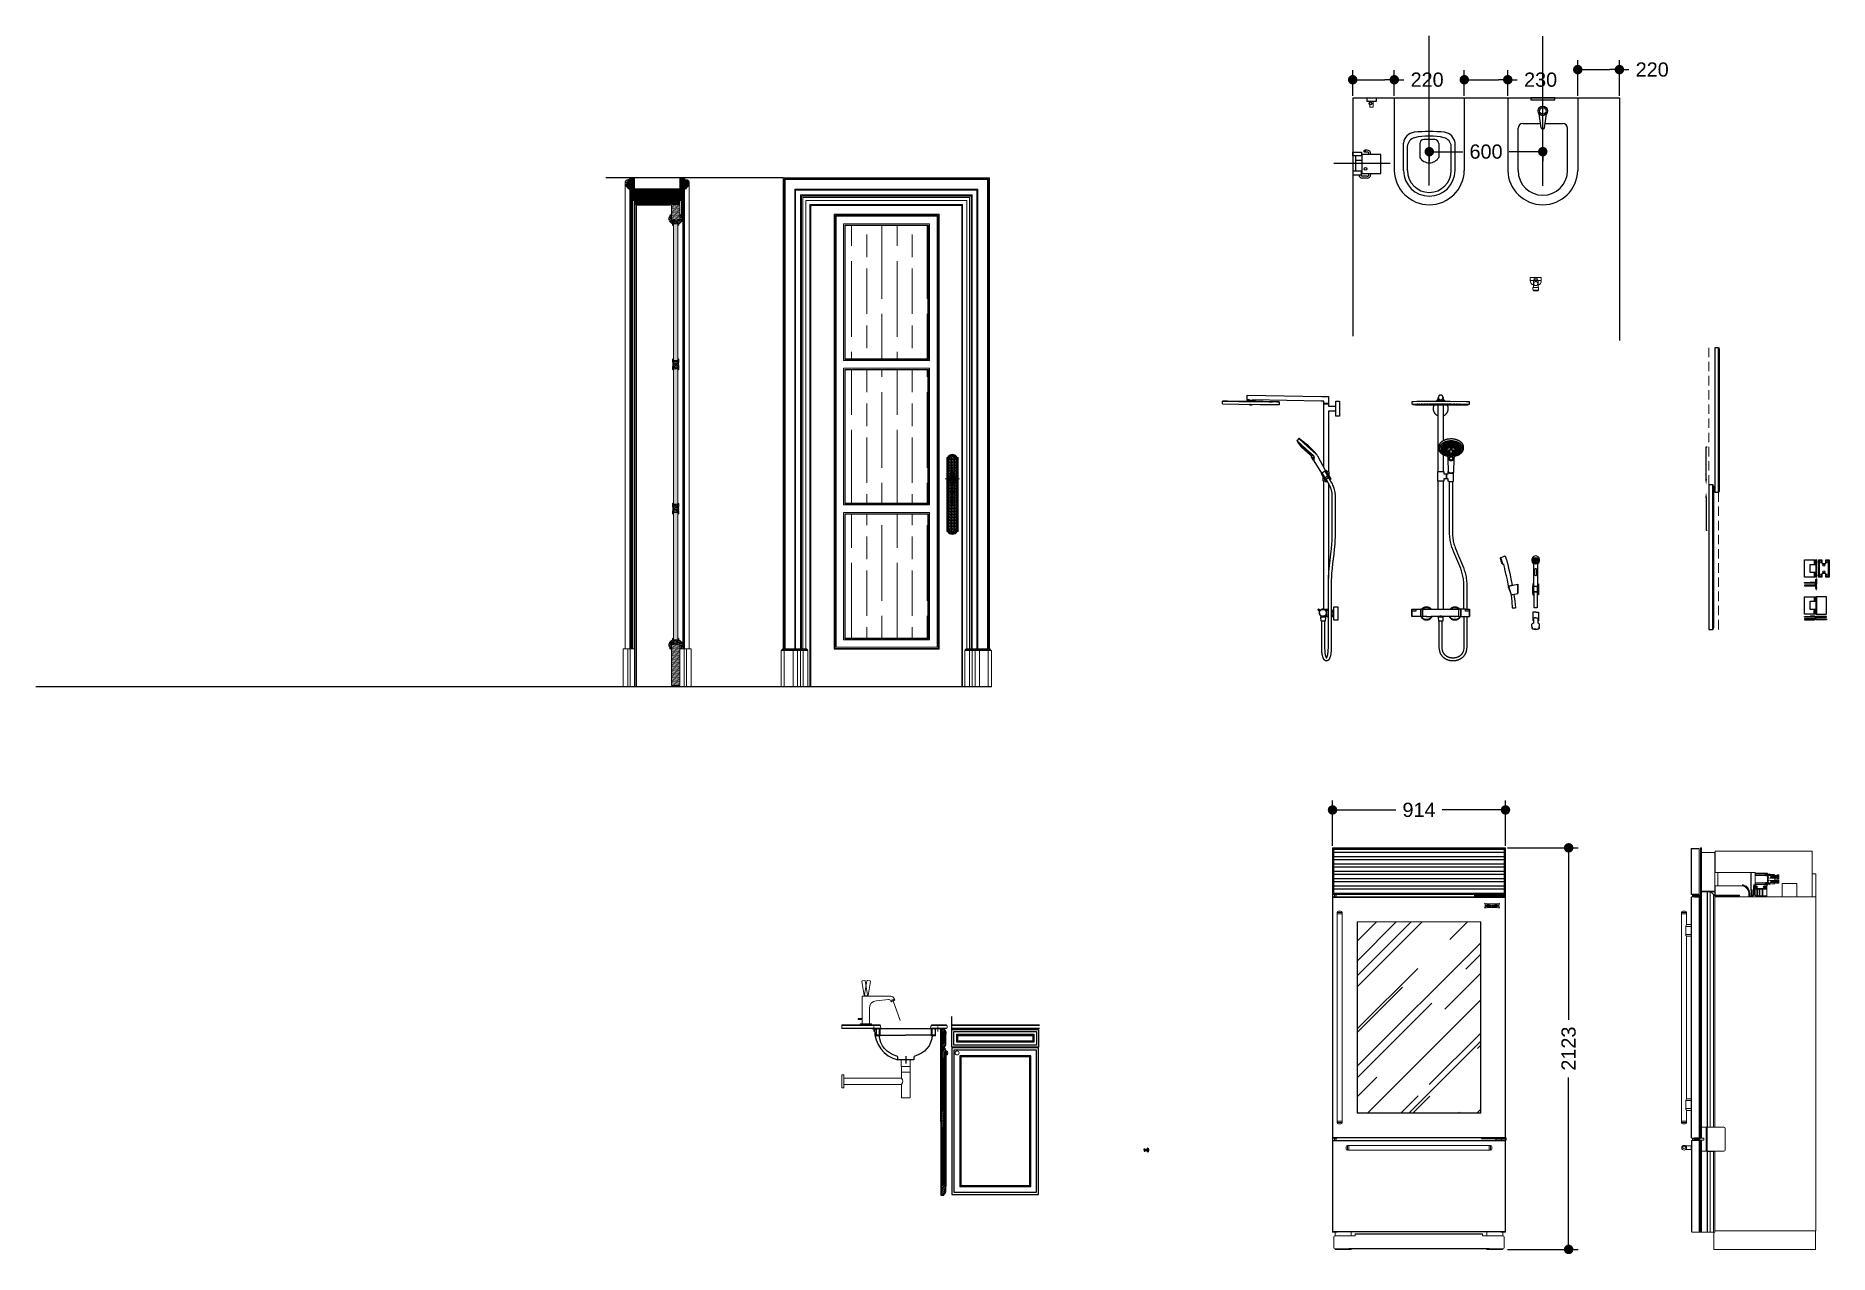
# Model space of a CAD drawing. Header units: inches. Extents: x -12478 to 399182, y -16583 to 525552.
# Drawn here: x -12478 to -2997, y 861 to 7301 of the extents above; entities that cross this region are included whole.
import ezdxf
from ezdxf import colors
from ezdxf.entities.mleader import LeaderData, LeaderLine
from ezdxf.math import Vec2, Vec3

# ---------------------------------------------------------------- set-up
doc = ezdxf.new("R2010")
doc.units = ezdxf.units.IN
doc.header["$LTSCALE"] = 1000
doc.header["$MEASUREMENT"] = 0
for name, pattern in [('ACAD_ISO03W100', [30, 12, -18]), ('DASHDOT', [1, 0.5, -0.25, 0, -0.25]), ('HIDDEN', [0.375, 0.25, -0.125]), ('HIDDEN2', [0.1875, 0.125, -0.0625]), ('PR11_AL Kaabi_Villa_GF-07_Make up & Toilet$0$HIDDEN2', [4.7625, 3.175, -1.5875])]:
    doc.linetypes.add(name, pattern=pattern)
for name, color, linetype in [('8', 8, 'Continuous'), ('A-DIM', 9, 'Continuous'), ('brass', 40, 'Continuous'), ('CQ Grg Gypsum', 41, 'Continuous'), ('CQ SANITARY WARES', 212, 'Continuous'), ('CQ Wood Section', 60, 'Continuous'), ('CQ wood skirting elevation', 32, 'Continuous'), ('Layer7', 8, 'Continuous'), ('MARBLE 2', 6, 'Continuous'), ('P-ACCESS.BAGNO', 7, 'Continuous'), ('P-AXIS', 7, 'Continuous'), ('P-BATHROOM ACCESSORIES', 7, 'Continuous'), ('P-CODES', 10, 'Continuous'), ('P-FAUCET', 7, 'Continuous'), ('P-FLOORING', 9, 'Continuous'), ('P-RIVESTIMENTI', 1, 'Continuous'), ('P-SANITARI', 2, 'Continuous'), ('SANITARY WARES', 212, 'Continuous'), ('WOOD', 23, 'Continuous'), ('WOOD 01', 34, 'Continuous')]:
    doc.layers.add(name, color=color, linetype=linetype)
for name, color, linetype, lineweight in [('Bronze', 40, 'Continuous', 0), ('Built-in', 253, 'HIDDEN', 0), ('CQ Gypsum Hatch', 8, 'Continuous', 20), ('CQ Marble', 6, 'Continuous', 0), ('CQ Wood', 30, 'Continuous', 0), ('CQ wooh hatch', 8, 'HIDDEN', 18), ('Glass Mirror', 4, 'Continuous', 0), ('Glass-Mirror', 4, 'Continuous', 0), ('Sanitaire', 253, 'Continuous', 0), ('Sanitary', 253, 'Continuous', 0)]:
    doc.layers.add(name, color=color, linetype=linetype, lineweight=lineweight)
doc.layers.add('Default', color=7, linetype='Continuous', true_color=0x000000)
doc.styles.get("Standard").update_dxf_attribs({"font": 'arial.ttf'})
doc.dimstyles.new('chester 50', dxfattribs={"dimscale": 0.5, "dimtxt": 150, "dimasz": 100, "dimexe": 100, "dimexo": 20, "dimgap": 80, "dimtad": 0, "dimdec": 0, "dimzin": 0, "dimdsep": 46, "dimtxsty": 'Standard', "dimblk": 'DOT', "dimcen": 100, "dimclrd": 1, "dimclre": 1, "dimclrt": 3, "dimadec": 0, "dimazin": 0, "dimtfac": 1, "dimtdec": 0, "dimtofl": 0, "dimtmove": 0, "dimatfit": 3, "dimfxl": 1, "dimtolj": 1, "dimtzin": 0, "dimlwd": -1, "dimarcsym": 0})
pattern_1 = [(165, (-39127.354, 13062.6845), (-1.617619, -6.0370364), [])]
pattern_2 = [(165, (-39127.354, 13153.677), (-1.617619, -6.0370364), [])]

msp = doc.modelspace()

# ---------------------------------------------------------------- blocks, each defined once
blk = doc.blocks.new('logo')
at = {"color": 7, "linetype": 'Continuous', "lineweight": 15}
for p, q in [((8.73, 25.73), (8.62, 25.73)), ((8.66, 25.77), (8.8, 25.74)), ((8.83, 25.9), (8.7, 25.9)), ((8.7, 25.65), (8.83, 25.65)), ((8.88, 25.78), (8.73, 25.81)), ((8.74, 25.84), (8.79, 25.84)), ((8.81, 25.7), (8.75, 25.7)), ((8.82, 25.81), (8.92, 25.81)), ((9.04, 25.89), (8.95, 25.89)), ((8.95, 25.89), (8.95, 25.72)), ((8.95, 25.72), (8.96, 25.69)), ((8.96, 25.69), (8.99, 25.67)), ((8.99, 25.67), (9.04, 25.65)), ((9.04, 25.75), (9.04, 25.89)), ((9.04, 25.74), (9.04, 25.75)), ((9.05, 25.72), (9.04, 25.74)), ((9.04, 25.65), (9.09, 25.65)), ((9.07, 25.71), (9.05, 25.72)), ((9.09, 25.71), (9.07, 25.71)), ((9.11, 25.71), (9.09, 25.71)), ((9.09, 25.65), (9.15, 25.65)), ((9.13, 25.72), (9.11, 25.71)), ((9.14, 25.74), (9.13, 25.72)), ((9.15, 25.75), (9.14, 25.74)), ((9.15, 25.89), (9.15, 25.75)), ((9.23, 25.89), (9.15, 25.89)), ((9.15, 25.65), (9.19, 25.67)), ((9.19, 25.67), (9.22, 25.69)), ((9.22, 25.69), (9.23, 25.72)), ((9.23, 25.72), (9.23, 25.89)), ((9.28, 25.89), (9.28, 25.65)), ((9.51, 25.89), (9.28, 25.89)), ((9.28, 25.65), (9.54, 25.65)), ((9.47, 25.85), (9.37, 25.85)), ((9.37, 25.85), (9.37, 25.8)), ((9.37, 25.8), (9.46, 25.8)), ((9.37, 25.75), (9.37, 25.7)), ((9.46, 25.75), (9.37, 25.75)), ((9.37, 25.7), (9.46, 25.7)), ((9.54, 25.79), (9.54, 25.79)), ((9.54, 25.78), (9.54, 25.79)), ((9.54, 25.78), (9.54, 25.78)), ((9.54, 25.78), (9.54, 25.78)), ((9.54, 25.78), (9.54, 25.78)), ((9.54, 25.78), (9.54, 25.78)), ((9.54, 25.77), (9.54, 25.78)), ((9.54, 25.77), (9.54, 25.77)), ((9.56, 25.77), (9.54, 25.77)), ((9.54, 25.65), (9.55, 25.65)), ((9.55, 25.65), (9.57, 25.67)), ((9.57, 25.75), (9.56, 25.77)), ((9.58, 25.73), (9.57, 25.75)), ((9.57, 25.67), (9.58, 25.69)), ((9.58, 25.71), (9.58, 25.73)), ((9.58, 25.69), (9.58, 25.71)), ((9.61, 25.8), (9.61, 25.73)), ((9.76, 25.8), (9.61, 25.8)), ((9.61, 25.73), (9.76, 25.73)), ((9.76, 25.73), (9.76, 25.8)), ((9.78, 25.89), (9.78, 25.83)), ((10.06, 25.89), (9.78, 25.89)), ((9.91, 25.83), (9.78, 25.72)), ((9.78, 25.83), (9.91, 25.83)), ((9.78, 25.72), (9.78, 25.65)), ((9.78, 25.65), (10.06, 25.65)), ((9.92, 25.72), (10.06, 25.83)), ((10.06, 25.72), (9.92, 25.72)), ((10.06, 25.83), (10.06, 25.89)), ((10.06, 25.65), (10.06, 25.72)), ((10.35, 25.89), (10.09, 25.89)), ((10.09, 25.89), (10.09, 25.65)), ((10.09, 25.65), (10.35, 25.65)), ((10.17, 25.83), (10.35, 25.83)), ((10.17, 25.8), (10.17, 25.83)), ((10.32, 25.8), (10.17, 25.8)), ((10.17, 25.75), (10.32, 25.75)), ((10.17, 25.72), (10.17, 25.75)), ((10.35, 25.72), (10.17, 25.72)), ((10.32, 25.75), (10.32, 25.8)), ((10.35, 25.83), (10.35, 25.89)), ((10.35, 25.65), (10.35, 25.72)), ((10.39, 25.89), (10.39, 25.65)), ((10.61, 25.89), (10.39, 25.89)), ((10.39, 25.65), (10.48, 25.65)), ((10.58, 25.83), (10.48, 25.83)), ((10.48, 25.83), (10.48, 25.78)), ((10.48, 25.78), (10.58, 25.78)), ((10.48, 25.75), (10.53, 25.75)), ((10.48, 25.65), (10.48, 25.75)), ((10.53, 25.75), (10.58, 25.65)), ((10.58, 25.65), (10.68, 25.65)), ((10.68, 25.65), (10.63, 25.75)), ((10.72, 25.82), (10.71, 25.77)), ((10.71, 25.77), (10.72, 25.72)), ((10.74, 25.86), (10.72, 25.82)), ((10.72, 25.72), (10.74, 25.68)), ((10.77, 25.89), (10.74, 25.86)), ((10.74, 25.68), (10.77, 25.66)), ((10.8, 25.9), (10.77, 25.89)), ((10.77, 25.66), (10.8, 25.65)), ((10.91, 25.9), (10.8, 25.9)), ((10.8, 25.65), (10.91, 25.65)), ((10.82, 25.82), (10.81, 25.8)), ((10.81, 25.8), (10.81, 25.77)), ((10.81, 25.77), (10.81, 25.75)), ((10.81, 25.75), (10.82, 25.73)), ((10.83, 25.83), (10.82, 25.82)), ((10.82, 25.73), (10.83, 25.71)), ((10.85, 25.84), (10.83, 25.83)), ((10.83, 25.71), (10.85, 25.71)), ((10.86, 25.84), (10.85, 25.84)), ((10.85, 25.71), (10.86, 25.71)), ((10.88, 25.83), (10.86, 25.84)), ((10.86, 25.71), (10.88, 25.71)), ((10.89, 25.82), (10.88, 25.83)), ((10.88, 25.71), (10.89, 25.73)), ((10.9, 25.8), (10.89, 25.82)), ((10.89, 25.73), (10.9, 25.75)), ((10.9, 25.77), (10.9, 25.8)), ((10.9, 25.75), (10.9, 25.77)), ((10.94, 25.89), (10.91, 25.9)), ((10.91, 25.65), (10.94, 25.66)), ((10.97, 25.86), (10.94, 25.89)), ((10.94, 25.66), (10.97, 25.68)), ((10.99, 25.82), (10.97, 25.86)), ((10.97, 25.68), (10.99, 25.72)), ((11, 25.77), (10.99, 25.82)), ((10.99, 25.72), (11, 25.77))]:
    blk.add_line(p, q, dxfattribs=at)
for centre, radius, start, end in [((7.47, 25.78), 0.918, 327.8502, 32.1498), ((9.81, 35.78), 9.64, 260.673, 279.327), ((12.15, 25.78), 0.918, 147.8502, 212.1498), ((9.81, 15.77), 9.64, 80.673, 99.327), ((8.7, 25.81), 0.082, 89.6968, 179.6951), ((8.67, 25.82), 0.0488, 180.0036, 257.8266), ((8.7, 25.73), 0.0854, 180.7549, 270), ((8.74, 25.83), 0.0149, 89.9979, 258.2773), ((8.76, 25.73), 0.0306, 184.7157, 249.5711), ((8.79, 25.81), 0.0305, 359.9966, 89.9966), ((8.8, 25.72), 0.0169, 297.6963, 77.8266), ((8.83, 25.81), 0.0854, 0.8121, 90), ((8.83, 25.73), 0.0855, 270.0001, 0.8774), ((8.87, 25.73), 0.0488, 358.8644, 77.8292), ((9.46, 25.83), 0.0219, 270, 74.4476), ((9.46, 25.73), 0.0208, 270, 91.655), ((9.52, 25.84), 0.0556, 294.9595, 94.7402), ((10.58, 25.8), 0.0244, 270, 90), ((10.61, 25.82), 0.0732, 284.0816, 90)]:
    blk.add_arc(centre, radius, start, end, dxfattribs=at)
blk.add_ellipse((9.81, 25.77), major_axis=(1.4, 0), ratio=0.242229, dxfattribs=at)
blk = doc.blocks.new('subzero-BI-36UG-S front RH')
h = blk.add_hatch()
h.set_pattern_fill('AR-RROOF', color=8, scale=10, angle=45)
h.paths.add_polyline_path([(27.7, 34.59), (2.11, 34.59), (2.11, -5.13), (27.7, -5.13)])
at = {"color": 7, "linetype": 'Continuous', "lineweight": 0}
for p, q in [((-3.1, 50.03), (-3.1, 49.84)), ((-3.02, 50.03), (-3.1, 50.03)), ((-3.1, 49.84), (-3.1, 40.39)), ((32.84, 49.9), (-3.04, 49.9)), ((-3.03, 49.83), (-2.88, 49.68)), ((-2.88, 49.68), (-3.03, 49.83)), ((-3.03, 49.83), (-3.03, 40.39)), ((32.84, 49.83), (-3.03, 49.83)), ((-2.66, 50.03), (-3.02, 50.03)), ((-3.02, 50.03), (-3.02, 49.9)), ((-2.88, 49.68), (-2.88, 40.55)), ((32.68, 49.68), (-2.88, 49.68)), ((-2.85, 49.65), (-2.85, 40.58)), ((32.65, 49.65), (-2.85, 49.65)), ((-2.85, 49.1), (32.65, 49.1)), ((-2.85, 49.06), (32.65, 49.06)), ((-2.38, 50.03), (-2.66, 50.03)), ((-2.66, 50.03), (-2.66, 49.9)), ((-2.35, 50.03), (-2.38, 50.03)), ((-2.38, 50.03), (-2.38, 49.9)), ((-2.35, 50.03), (-2.35, 49.9)), ((32.15, 50.03), (-2.35, 50.03)), ((-2.35, 49.9), (-2.35, 50.01)), ((32.15, 50.01), (-2.35, 50.01)), ((32.15, 49.9), (32.15, 50.03)), ((32.18, 50.03), (32.15, 50.03)), ((32.15, 50.01), (32.15, 49.9)), ((32.47, 50.03), (32.18, 50.03)), ((32.18, 49.9), (32.18, 50.03)), ((32.83, 50.03), (32.47, 50.03)), ((32.47, 49.9), (32.47, 50.03)), ((32.65, 40.58), (32.65, 49.65)), ((32.84, 49.83), (32.68, 49.68)), ((32.68, 49.68), (32.84, 49.83)), ((32.68, 40.55), (32.68, 49.68)), ((32.9, 50.03), (32.83, 50.03)), ((32.83, 49.9), (32.83, 50.03)), ((32.84, 40.39), (32.84, 49.83)), ((32.9, 49.84), (32.9, 50.03)), ((32.9, 40.39), (32.9, 49.84)), ((32.65, 48.24), (-2.85, 48.24)), ((-2.85, 48.17), (32.65, 48.17)), ((-2.85, 47.57), (32.65, 47.57)), ((-2.85, 47.54), (32.65, 47.54)), ((32.65, 46.72), (-2.85, 46.72)), ((-2.85, 46.65), (32.65, 46.65)), ((-2.85, 46.05), (32.65, 46.05)), ((-2.85, 46.01), (32.65, 46.01)), ((32.65, 45.19), (-2.85, 45.19)), ((-2.85, 45.12), (32.65, 45.12)), ((-2.85, 44.52), (32.65, 44.52)), ((-2.85, 44.49), (32.65, 44.49)), ((32.65, 43.67), (-2.85, 43.67)), ((-2.85, 43.6), (32.65, 43.6)), ((-2.85, 43), (32.65, 43)), ((-2.85, 42.96), (32.65, 42.96)), ((32.65, 42.14), (-2.85, 42.14)), ((-2.85, 42.07), (32.65, 42.07)), ((-2.85, 41.47), (32.65, 41.47)), ((-2.85, 41.44), (32.65, 41.44)), ((-3.1, -10.87), (-3.1, 40.39)), ((-3.1, 39.81), (-3.06, 39.81)), ((-3.1, 39.79), (-3.1, 39.81)), ((-3.1, 39.79), (-3.1, 39.77)), ((-3.1, 39.79), (-3.06, 39.79)), ((-3.1, -10.35), (-3.1, 39.77)), ((-3.1, 39.77), (-3.06, 39.77)), ((-3.06, 39.79), (-3.06, 39.81)), ((-3.01, 39.81), (-3.06, 39.81)), ((-3.06, 39.79), (-3.06, 39.77)), ((-3.06, 39.77), (32.87, 39.77)), ((-3.06, 39.76), (-3.06, 39.77)), ((-3.04, 40.33), (32.84, 40.33)), ((-2.88, 40.55), (-3.03, 40.39)), ((-3.03, 40.39), (-2.88, 40.55)), ((-3.03, 40.39), (32.84, 40.39)), ((-3.02, 40.33), (-3.02, 39.81)), ((-3.01, 39.81), (-2.31, 39.81)), ((-3.01, 39.77), (-3.01, 39.81)), ((-3.01, 39.68), (-3.01, -10.26)), ((32.81, 39.68), (-3.01, 39.68)), ((-2.88, 40.55), (32.68, 40.55)), ((-2.85, 40.58), (32.65, 40.58)), ((-2.66, 40.33), (-2.66, 39.81)), ((-2.38, 39.81), (-2.38, 40.33)), ((-2.35, 40.33), (-2.35, 39.81)), ((-2.31, 39.81), (-2.12, 39.81)), ((-2.31, 39.77), (-2.31, 39.81)), ((-2.12, 39.77), (-2.12, 39.81)), ((27.9, 39.8), (-2.11, 39.8)), ((26.43, 40.33), (26.43, 39.8)), ((26.43, 40.18), (27.13, 40.18)), ((26.43, 40.02), (27.13, 40.02)), ((27.13, 40.18), (27.15, 40.18)), ((27.13, 40.18), (27.13, 40.02)), ((27.13, 40.02), (27.15, 40.02)), ((27.15, 40.18), (27.15, 40.02)), ((27.15, 40.18), (27.65, 40.18)), ((27.15, 40.02), (27.65, 40.02)), ((27.35, 40.33), (27.35, 40.18)), ((27.35, 40.02), (27.35, 39.8)), ((27.65, 40.18), (28.13, 40.18)), ((27.65, 40.18), (27.65, 40.02)), ((27.65, 40.02), (28.13, 40.02)), ((27.9, 39.78), (27.9, 39.94)), ((27.9, 39.94), (28, 39.94)), ((28, 39.78), (27.9, 39.78)), ((29.53, 39.94), (28, 39.94)), ((28, 39.94), (28, 39.78)), ((29.53, 39.78), (28, 39.78)), ((28.06, 40.02), (28.06, 39.98)), ((28.06, 39.94), (28.06, 39.98)), ((28.11, 39.98), (28.06, 39.98)), ((29.85, 39.98), (28.11, 39.98)), ((28.11, 39.98), (28.11, 39.94)), ((28.13, 40.18), (28.29, 40.18)), ((28.13, 40.18), (28.13, 40.02)), ((28.13, 40.02), (28.29, 40.02)), ((28.29, 40.18), (28.29, 40.02)), ((28.29, 40.18), (29.69, 40.18)), ((28.29, 40.02), (29.69, 40.02)), ((28.84, 39.96), (28.84, 39.94)), ((28.84, 39.96), (28.86, 39.96)), ((28.84, 39.96), (28.84, 39.96)), ((28.84, 39.94), (28.84, 39.96)), ((28.86, 39.96), (28.86, 39.94)), ((28.86, 39.96), (29.85, 39.96)), ((28.94, 39.99), (28.96, 40.02)), ((29, 40.02), (28.99, 40.01)), ((28.99, 40.01), (29.4, 40.01)), ((28.99, 40.01), (28.99, 39.98)), ((29.11, 40.18), (29.25, 40.33)), ((29.28, 40.33), (29.14, 40.18)), ((29.4, 40.18), (29.4, 40.33)), ((29.4, 40), (29.4, 40.02)), ((29.4, 39.98), (29.4, 40)), ((29.4, 40), (29.41, 40)), ((29.41, 40.33), (29.41, 40.18)), ((29.41, 40.02), (29.41, 40)), ((29.41, 40), (29.77, 40)), ((29.53, 39.94), (29.59, 39.94)), ((29.53, 39.78), (29.53, 39.94)), ((29.59, 39.78), (29.53, 39.78)), ((29.59, 39.94), (29.69, 39.94)), ((29.59, 39.94), (29.59, 39.78)), ((29.59, 39.78), (29.69, 39.78)), ((29.69, 40.18), (29.75, 40.18)), ((29.69, 40.18), (29.69, 40.02)), ((29.69, 40.02), (29.75, 40.02)), ((29.69, 39.94), (29.75, 39.94)), ((29.69, 39.78), (29.69, 39.94)), ((29.75, 39.78), (29.69, 39.78)), ((29.75, 40.18), (31.93, 40.18)), ((29.75, 40.18), (29.75, 40.02)), ((29.75, 40.02), (31.93, 40.02)), ((29.75, 39.94), (31.93, 39.94)), ((29.75, 39.94), (29.75, 39.78)), ((29.75, 39.78), (31.93, 39.78)), ((29.85, 39.96), (30.28, 39.96)), ((29.85, 39.94), (29.85, 39.96)), ((30.26, 39.96), (30.32, 39.96)), ((30.28, 39.96), (30.91, 39.96)), ((30.28, 39.94), (30.28, 39.96)), ((30.45, 39.98), (32.03, 39.98)), ((30.54, 40), (30.9, 40)), ((30.9, 40.18), (30.9, 40.33)), ((30.9, 40), (30.9, 40.02)), ((30.9, 40), (30.91, 40)), ((30.91, 40.33), (30.91, 40.18)), ((30.91, 40.02), (30.91, 40)), ((30.91, 40.01), (31.32, 40.01)), ((30.91, 40), (30.91, 39.98)), ((30.91, 39.94), (30.91, 39.96)), ((31.16, 40.18), (31.03, 40.33)), ((31.06, 40.33), (31.2, 40.18)), ((31.32, 40.01), (31.31, 40.02)), ((31.32, 40.01), (31.32, 39.98)), ((31.34, 40.02), (31.37, 39.99)), ((31.93, 40.18), (32.03, 40.18)), ((31.93, 40.18), (31.93, 40.02)), ((31.93, 40.02), (32.03, 40.02)), ((31.93, 39.94), (32.03, 39.94)), ((31.93, 39.78), (31.93, 39.94)), ((31.93, 39.78), (31.93, 39.77)), ((32.03, 39.78), (31.93, 39.78)), ((32.03, 40.28), (32.03, 40.2)), ((32.03, 40.28), (32.9, 40.28)), ((32.03, 40.2), (32.9, 40.2)), ((32.03, 40.18), (32.03, 40.02)), ((32.03, 40.18), (32.9, 40.18)), ((32.03, 40.02), (32.03, 39.94)), ((32.03, 40.02), (32.9, 40.02)), ((32.03, 39.94), (32.03, 39.78)), ((32.03, 39.94), (32.9, 39.94)), ((32.03, 39.78), (32.87, 39.78)), ((32.12, 39.78), (32.12, 39.77)), ((32.15, 40.28), (32.15, 40.33)), ((32.15, 40.18), (32.15, 40.2)), ((32.18, 40.33), (32.18, 40.28)), ((32.18, 40.2), (32.18, 40.18)), ((32.47, 40.28), (32.47, 40.33)), ((32.47, 40.18), (32.47, 40.2)), ((32.84, 40.39), (32.68, 40.55)), ((32.68, 40.55), (32.84, 40.39)), ((32.81, 39.78), (32.81, 39.77)), ((32.81, -10.26), (32.81, 39.68)), ((32.83, 40.28), (32.83, 40.33)), ((32.83, 40.18), (32.83, 40.2)), ((32.87, 39.81), (32.9, 39.81)), ((32.87, 39.81), (32.87, 39.79)), ((32.87, 39.79), (32.87, 39.77)), ((32.87, 39.79), (32.9, 39.79)), ((32.87, 39.76), (32.87, 39.77)), ((32.87, 39.77), (32.9, 39.77)), ((32.9, 40.39), (32.9, 40.28)), ((32.9, 40.2), (32.9, 40.28)), ((32.9, 40.2), (32.9, 40.18)), ((32.9, 40.18), (32.9, 40.02)), ((32.9, 39.94), (32.9, 40.02)), ((32.9, 39.94), (32.9, 39.81)), ((32.9, 39.81), (32.9, 39.79)), ((32.9, 39.79), (32.9, 39.77)), ((32.9, 39.77), (32.9, -10.35)), ((-2.1, 36.59), (-1.1, 36.59)), ((-2.1, 36.59), (-2.1, 36.27)), ((-2.1, 36.27), (-1.1, 36.27)), ((-2.1, 36.26), (-2.1, -6.84)), ((-2.1, 36.26), (-1.1, 36.26)), ((-2.03, 36.27), (-2.03, 36.26)), ((-1.85, 36.84), (-1.35, 36.84)), ((-1.16, 36.26), (-1.16, 36.27)), ((-1.1, 36.27), (-1.1, 36.59)), ((-1.1, -6.84), (-1.1, 36.26)), ((-2.1, -6.84), (-2.1, -7.16)), ((-2.1, -6.84), (-1.1, -6.84)), ((-1.1, -6.84), (-2.1, -6.84)), ((-1.1, -7.16), (-2.1, -7.16)), ((-2.03, -6.84), (-2.03, -6.84)), ((-1.35, -7.41), (-1.85, -7.41)), ((-1.16, -6.84), (-1.16, -6.84)), ((-1.1, -7.16), (-1.1, -6.84)), ((-3.06, -10.35), (-3.1, -10.35)), ((-3.1, -10.37), (-3.1, -10.35)), ((-3.1, -10.37), (-3.06, -10.37)), ((-3.1, -10.39), (-3.1, -10.37)), ((-3.1, -10.39), (-3.06, -10.39)), ((-3.1, -10.87), (-3.06, -10.87)), ((-3.1, -10.89), (-3.1, -10.87)), ((-3.1, -10.89), (-3.1, -10.9)), ((-3.1, -10.89), (-3.06, -10.89)), ((-3.1, -29.9), (-3.1, -10.9)), ((-3.1, -10.9), (-3.06, -10.9)), ((-3.06, -10.34), (-3.06, -10.35)), ((32.87, -10.35), (-3.06, -10.35)), ((-3.06, -10.37), (-3.06, -10.35)), ((-3.06, -10.39), (-3.06, -10.37)), ((-3.06, -10.39), (-3.01, -10.39)), ((-3.06, -10.89), (-3.06, -10.87)), ((-3.01, -10.87), (-3.06, -10.87)), ((-3.06, -10.89), (-3.06, -10.9)), ((-3.06, -10.92), (-3.06, -10.9)), ((-3.06, -10.9), (32.87, -10.9)), ((-3.02, -10.39), (-3.02, -10.87)), ((-3.01, -10.26), (32.81, -10.26)), ((-3.01, -10.39), (-3.01, -10.35)), ((-2.31, -10.39), (-3.01, -10.39)), ((-3.01, -10.87), (-2.31, -10.87)), ((-3.01, -10.9), (-3.01, -10.87)), ((32.81, -10.99), (-3.01, -10.99)), ((-3.01, -10.99), (-3.01, -29.81)), ((-2.66, -10.39), (-2.66, -10.87)), ((-2.38, -10.87), (-2.38, -10.39)), ((-2.35, -10.39), (-2.35, -10.87)), ((-2.31, -10.39), (-2.31, -10.35)), ((-2.12, -10.39), (-2.31, -10.39)), ((-2.31, -10.9), (-2.31, -10.87)), ((-2.31, -10.87), (-2.12, -10.87)), ((-2.12, -10.39), (-2.12, -10.35)), ((-2.12, -10.9), (-2.12, -10.87)), ((27.9, -10.51), (27.9, -10.35)), ((28, -10.51), (27.9, -10.51)), ((28, -10.35), (28, -10.51)), ((28, -10.51), (29.53, -10.51)), ((28.02, -10.52), (28.02, -10.51)), ((28.12, -10.52), (28.02, -10.52)), ((28.12, -10.51), (28.12, -10.52)), ((28.12, -10.52), (29.65, -10.52)), ((29.53, -10.51), (29.53, -10.35)), ((29.59, -10.51), (29.53, -10.51)), ((29.59, -10.35), (29.59, -10.51)), ((29.59, -10.51), (29.69, -10.51)), ((29.65, -10.52), (29.65, -10.51)), ((29.71, -10.52), (29.65, -10.52)), ((29.69, -10.51), (29.69, -10.35)), ((29.75, -10.51), (29.69, -10.51)), ((29.71, -10.51), (29.71, -10.52)), ((29.71, -10.52), (29.81, -10.52)), ((29.75, -10.35), (29.75, -10.51)), ((29.75, -10.51), (31.37, -10.51)), ((29.81, -10.52), (29.81, -10.51)), ((29.87, -10.52), (29.81, -10.52)), ((29.87, -10.51), (29.87, -10.52)), ((29.87, -10.52), (31.49, -10.52)), ((30.91, -10.52), (30.91, -10.82)), ((30.91, -10.52), (30.91, -10.82)), ((30.91, -10.82), (32.09, -10.82)), ((30.91, -10.82), (30.91, -10.82)), ((31.14, -10.83), (32.21, -10.83)), ((31.25, -10.53), (31.25, -10.52)), ((31.25, -10.53), (31.3, -10.53)), ((31.27, -10.57), (32.09, -10.57)), ((31.3, -10.53), (31.3, -10.52)), ((31.3, -10.53), (32.03, -10.53)), ((31.37, -10.51), (31.37, -10.35)), ((31.43, -10.51), (31.37, -10.51)), ((31.43, -10.35), (31.43, -10.51)), ((31.43, -10.51), (32.21, -10.51)), ((31.49, -10.52), (31.49, -10.51)), ((31.54, -10.52), (31.49, -10.52)), ((31.54, -10.51), (31.54, -10.52)), ((31.54, -10.52), (32.03, -10.52)), ((31.93, -10.87), (32.12, -10.87)), ((31.93, -10.87), (31.93, -10.9)), ((32.03, -10.51), (32.03, -10.57)), ((32.09, -10.57), (32.9, -10.57)), ((32.09, -10.57), (32.38, -10.57)), ((32.09, -10.57), (32.09, -10.82)), ((32.09, -10.82), (32.9, -10.82)), ((32.12, -10.87), (32.81, -10.87)), ((32.12, -10.87), (32.12, -10.9)), ((32.15, -10.87), (32.15, -10.83)), ((32.18, -10.83), (32.18, -10.87)), ((32.21, -10.35), (32.21, -10.51)), ((32.21, -10.51), (32.9, -10.51)), ((32.21, -10.82), (32.21, -10.83)), ((32.21, -10.83), (33.02, -10.83)), ((32.25, -10.87), (32.25, -10.83)), ((32.27, -10.83), (32.27, -10.87)), ((32.32, -10.85), (32.32, -10.83)), ((32.32, -10.85), (32.32, -10.87)), ((32.48, -10.85), (32.32, -10.85)), ((32.38, -10.57), (32.9, -10.57)), ((32.48, -10.83), (32.48, -10.85)), ((32.48, -10.85), (32.48, -10.87)), ((32.87, -10.87), (32.81, -10.87)), ((32.81, -10.87), (32.81, -10.9)), ((32.81, -29.81), (32.81, -10.99)), ((32.83, -10.87), (32.83, -10.83)), ((32.87, -10.34), (32.87, -10.35)), ((32.9, -10.35), (32.87, -10.35)), ((32.87, -10.37), (32.87, -10.35)), ((32.87, -10.37), (32.9, -10.37)), ((32.87, -10.37), (32.87, -10.39)), ((32.87, -10.39), (32.9, -10.39)), ((32.87, -10.87), (32.9, -10.87)), ((32.87, -10.87), (32.87, -10.89)), ((32.87, -10.89), (32.9, -10.89)), ((32.87, -10.89), (32.87, -10.9)), ((32.87, -10.9), (32.9, -10.9)), ((32.87, -10.92), (32.87, -10.9)), ((32.9, -10.37), (32.9, -10.35)), ((32.9, -10.35), (33.02, -10.35)), ((32.9, -10.37), (32.9, -10.39)), ((32.9, -10.39), (32.9, -10.51)), ((32.9, -10.57), (32.9, -10.51)), ((32.9, -10.52), (33.02, -10.52)), ((32.9, -10.57), (32.9, -10.82)), ((32.9, -10.58), (33.02, -10.58)), ((32.9, -10.58), (33.02, -10.58)), ((32.9, -10.83), (32.9, -10.87)), ((32.9, -10.87), (32.9, -10.89)), ((32.9, -10.89), (32.9, -10.9)), ((32.9, -10.9), (32.9, -29.9)), ((33.02, -10.35), (33.02, -10.52)), ((33.02, -10.58), (33.02, -10.52)), ((33.02, -10.58), (33.02, -10.83)), ((-0.25, -12.65), (-0.25, -12.15)), ((0.32, -11.9), (0, -11.9)), ((0, -12.9), (0, -11.9)), ((0, -12.9), (0.32, -12.9)), ((0.32, -12.9), (0.32, -11.9)), ((0.32, -12.9), (0.32, -11.9)), ((29.48, -11.9), (0.32, -11.9)), ((0.32, -11.97), (0.32, -11.97)), ((0.32, -12.84), (0.32, -12.84)), ((0.32, -12.9), (29.48, -12.9)), ((29.48, -12.9), (29.48, -11.9)), ((29.49, -11.97), (29.48, -11.97)), ((29.48, -12.84), (29.49, -12.84)), ((29.49, -11.9), (29.49, -12.9)), ((29.81, -11.9), (29.49, -11.9)), ((29.49, -12.9), (29.81, -12.9)), ((29.81, -11.9), (29.81, -12.9)), ((30.06, -12.15), (30.06, -12.65)), ((-3.01, -29.81), (32.81, -29.81)), ((-3.06, -29.9), (-3.1, -29.9)), ((-3.1, -29.92), (-3.1, -29.9)), ((-3.1, -29.92), (-3.06, -29.92)), ((-3.1, -29.94), (-3.1, -29.92)), ((-3.1, -29.94), (-3.06, -29.94)), ((-3.1, -29.97), (-3.1, -29.94)), ((-3.02, -29.97), (-3.1, -29.97)), ((-3.06, -29.89), (-3.06, -29.9)), ((32.87, -29.9), (-3.06, -29.9)), ((-3.06, -29.92), (-3.06, -29.9)), ((-3.06, -29.94), (-3.06, -29.92)), ((-3.06, -29.94), (-3.01, -29.94)), ((-3.02, -29.94), (-3.02, -29.97)), ((-3.02, -29.97), (-2.66, -29.97)), ((-3.01, -29.94), (-3.01, -29.9)), ((-2.31, -29.94), (-3.01, -29.94)), ((-2.85, -31.01), (-2.85, -33.2)), ((-2.66, -29.94), (-2.66, -29.97)), ((-2.66, -29.97), (-2.38, -29.97)), ((-2.6, -30.76), (1.65, -30.76)), ((-2.6, -33.45), (0.28, -33.45)), ((-2.56, -30.76), (-2.56, -29.97)), ((-2.56, -33.55), (-2.56, -33.45)), ((0.75, -33.55), (-2.56, -33.55)), ((-2.38, -29.97), (-2.38, -29.94)), ((-2.35, -29.97), (-2.38, -29.97)), ((-2.35, -29.94), (-2.35, -29.97)), ((-2.31, -29.94), (-2.31, -29.9)), ((-2.12, -29.94), (-2.31, -29.94)), ((-2.12, -29.94), (-2.12, -29.9)), ((0.28, -33.45), (0.28, -33.39)), ((0.28, -33.39), (29.53, -33.39)), ((0.28, -33.45), (0.75, -33.45)), ((0.75, -30.76), (0.75, -29.9)), ((0.75, -33.45), (29.05, -33.45)), ((0.75, -33.55), (0.75, -33.45)), ((1.65, -30.33), (1.65, -30.36)), ((28.15, -30.33), (1.65, -30.33)), ((1.65, -30.76), (1.65, -30.36)), ((28.15, -30.36), (1.65, -30.36)), ((28.15, -30.36), (28.15, -30.33)), ((28.15, -30.36), (28.15, -30.76)), ((28.15, -30.76), (32.4, -30.76)), ((29.05, -29.9), (29.05, -30.76)), ((29.05, -33.45), (29.53, -33.45)), ((29.05, -33.45), (29.05, -33.55)), ((29.05, -33.55), (32.37, -33.55)), ((29.53, -33.45), (29.53, -33.39)), ((32.4, -33.45), (29.53, -33.45)), ((31.93, -29.9), (31.93, -29.94)), ((32.12, -29.94), (31.93, -29.94)), ((32.12, -29.9), (32.12, -29.94)), ((32.81, -29.94), (32.12, -29.94)), ((32.15, -29.97), (32.15, -29.94)), ((32.18, -29.97), (32.15, -29.97)), ((32.18, -29.94), (32.18, -29.97)), ((32.18, -29.97), (32.47, -29.97)), ((32.37, -29.97), (32.37, -30.76)), ((32.37, -33.45), (32.37, -33.55)), ((32.47, -29.97), (32.47, -29.94)), ((32.47, -29.97), (32.83, -29.97)), ((32.65, -31.01), (32.65, -33.2)), ((32.81, -29.9), (32.81, -29.94)), ((32.81, -29.94), (32.87, -29.94)), ((32.83, -29.97), (32.83, -29.94)), ((32.9, -29.97), (32.83, -29.97)), ((32.87, -29.89), (32.87, -29.9)), ((32.9, -29.9), (32.87, -29.9)), ((32.87, -29.92), (32.87, -29.9)), ((32.87, -29.92), (32.9, -29.92)), ((32.87, -29.92), (32.87, -29.94)), ((32.87, -29.94), (32.9, -29.94)), ((32.9, -29.92), (32.9, -29.9)), ((32.9, -29.92), (32.9, -29.94)), ((32.9, -29.94), (32.9, -29.97))]:
    blk.add_line(p, q, dxfattribs=at)
for points in [[(-3.07, 49.87), (-3.08, 49.85), (-3.08, 49.85), (-3.09, 49.84), (-3.1, 49.84), (-3.1, 49.84)], [(-3.03, 49.83), (-3.05, 49.84), (-3.06, 49.85), (-3.07, 49.87)], [(-3.07, 49.87), (-3.06, 49.85), (-3.05, 49.84), (-3.03, 49.83)], [(-2.88, 49.68), (-2.87, 49.67), (-2.86, 49.66), (-2.86, 49.66), (-2.86, 49.65), (-2.85, 49.65), (-2.85, 49.65), (-2.85, 49.65), (-2.85, 49.65)], [(32.65, 49.65), (32.65, 49.65), (32.66, 49.65), (32.66, 49.65), (32.66, 49.65), (32.66, 49.66), (32.67, 49.66), (32.67, 49.66), (32.68, 49.67), (32.68, 49.68)], [(32.68, 49.68), (32.68, 49.67), (32.67, 49.66), (32.67, 49.66), (32.66, 49.65), (32.66, 49.65), (32.66, 49.65), (32.65, 49.65), (32.65, 49.65)], [(32.87, 49.87), (32.86, 49.88), (32.86, 49.88), (32.85, 49.89), (32.84, 49.89), (32.84, 49.9)], [(32.84, 49.83), (32.85, 49.84), (32.86, 49.85), (32.87, 49.87)], [(32.87, 49.87), (32.86, 49.85), (32.85, 49.84), (32.84, 49.83)], [(-3.1, 40.39), (-3.1, 40.39), (-3.09, 40.39), (-3.08, 40.38), (-3.08, 40.37), (-3.07, 40.36)], [(-3.07, 40.36), (-3.06, 40.37), (-3.05, 40.38), (-3.03, 40.39)], [(-3.03, 40.39), (-3.05, 40.38), (-3.06, 40.37), (-3.07, 40.36)], [(-3.07, 40.36), (-3.06, 40.35), (-3.05, 40.34), (-3.04, 40.34), (-3.04, 40.33), (-3.04, 40.33)], [(-2.88, 40.55), (-2.87, 40.56), (-2.86, 40.56), (-2.86, 40.57), (-2.86, 40.57), (-2.85, 40.58), (-2.85, 40.58), (-2.85, 40.58), (-2.85, 40.58)], [(-2.85, 40.58), (-2.85, 40.58), (-2.85, 40.58), (-2.85, 40.58), (-2.85, 40.58), (-2.86, 40.57), (-2.86, 40.57), (-2.87, 40.56), (-2.87, 40.56), (-2.88, 40.55)], [(28.94, 39.99), (28.94, 39.99), (28.94, 39.99), (28.95, 39.99), (28.95, 39.99), (28.96, 40), (28.97, 40), (28.98, 40), (28.99, 40.01)], [(29.41, 40), (29.41, 39.99), (29.41, 39.99), (29.41, 39.99), (29.41, 39.98), (29.41, 39.98), (29.42, 39.98)], [(30.89, 39.98), (30.89, 39.98), (30.9, 39.98), (30.9, 39.99), (30.9, 39.99), (30.9, 39.99), (30.9, 40)], [(31.32, 40.01), (31.33, 40), (31.34, 40), (31.35, 40), (31.35, 39.99), (31.36, 39.99), (31.37, 39.99), (31.37, 39.99), (31.37, 39.99)], [(32.65, 40.58), (32.65, 40.58), (32.66, 40.58), (32.66, 40.58), (32.66, 40.58), (32.66, 40.57), (32.67, 40.57), (32.67, 40.56), (32.68, 40.56), (32.68, 40.55)], [(32.68, 40.55), (32.68, 40.56), (32.67, 40.56), (32.67, 40.57), (32.66, 40.57), (32.66, 40.58), (32.66, 40.58), (32.65, 40.58), (32.65, 40.58)], [(32.84, 40.39), (32.85, 40.38), (32.86, 40.37), (32.87, 40.36)], [(32.87, 40.36), (32.86, 40.37), (32.85, 40.38), (32.84, 40.39)], [(32.84, 40.33), (32.84, 40.33), (32.85, 40.34), (32.86, 40.34), (32.86, 40.35), (32.87, 40.36)], [(32.87, 40.36), (32.88, 40.37), (32.89, 40.38), (32.9, 40.39), (32.9, 40.39), (32.9, 40.39)], [(31.27, -10.57), (31.26, -10.57), (31.26, -10.57), (31.26, -10.56), (31.26, -10.54), (31.25, -10.53)]]:
    blk.add_lwpolyline(points, dxfattribs=at)
at = {"lineweight": 0}
for points in [[(2.05, 34.65), (27.76, 34.65), (27.76, -5.19), (2.05, -5.19)], [(2.11, 34.59), (27.7, 34.59), (27.7, -5.13), (2.11, -5.13)]]:
    blk.add_lwpolyline(points, close=True, dxfattribs=at)
at = {"color": 7, "linetype": 'Continuous', "lineweight": 0}
for centre, radius, start, end in [((-25.46, 72.29), 31.69, 314.9611, 315.0378), ((-74.18, -21.66), 100.86, 44.9885, 45.0126), ((-61.63, -44.64), 133.65, 44.9819, 45.0001), ((-2.95, 39.83), 0.159, 201.4517, 248.5494), ((-3.15, 39.66), 0.142, 8.6026, 51.435), ((-2.91, 39.8), 0.151, 190.5837, 231.3448), ((-3.11, 39.64), 0.113, 22.3686, 55.8223), ((-2.07, 39.83), 0.057, 191.0708, 241.9791), ((28.29, 40.16), 0.221, 126.3777, 174.2249), ((28.92, 40.01), 0.025, 270, 318.1015), ((28.92, 40.01), 0.0249, 269.8097, 318.0858), ((28.93, 40), 0.0139, 316.4883, 319.8324), ((29.79, 39.05), 0.949, 74.1387, 90.9493), ((29.75, 39.99), 0.0185, 321.733, 10.9889), ((30.11, 41.24), 1.29, 258.5744, 265.1974), ((30.51, 39.14), 0.861, 88.2024, 106.7231), ((30.23, 41.02), 1.06, 274.1012, 282.1202), ((30.56, 39.99), 0.0185, 169.0036, 218.2745), ((31.39, 40.01), 0.025, 221.8985, 270), ((31.41, 40.03), 0.0569, 221.3075, 222.1248), ((31.39, 40.01), 0.0249, 221.9085, 270.196), ((32.95, 39.66), 0.142, 128.5619, 171.4012), ((32.76, 39.83), 0.159, 291.4502, 338.5498), ((32.72, 39.8), 0.151, 308.6555, 349.4175), ((32.92, 39.64), 0.113, 124.1749, 157.6362), ((-1.85, 36.59), 0.25, 90, 180), ((-1.35, 36.59), 0.25, 0, 90), ((-1.85, -7.16), 0.25, 180, 270), ((-1.35, -7.16), 0.25, 270, 0), ((-2.95, -10.41), 0.159, 111.4506, 158.5491), ((-2.95, -10.85), 0.159, 201.4513, 248.549), ((-2.91, -10.38), 0.151, 128.6553, 169.4169), ((-3.15, -10.24), 0.142, 308.5664, 351.3966), ((-2.91, -10.88), 0.151, 190.5835, 231.3443), ((-3.15, -11.02), 0.142, 8.6033, 51.4337), ((-3.11, -10.22), 0.113, 304.1838, 337.6265), ((-3.11, -11.04), 0.113, 22.3734, 55.8162), ((-2.06, -10.4), 0.0586, 118.6154, 168.0948), ((-2.07, -10.85), 0.057, 191.0701, 241.9813), ((31.87, -10.85), 0.0586, 298.6216, 348.0907), ((32.95, -10.24), 0.142, 188.5996, 231.4367), ((32.92, -10.22), 0.113, 202.3687, 235.8189), ((32.76, -10.41), 0.159, 21.4494, 68.5499), ((32.72, -10.38), 0.151, 10.582, 51.3445), ((32.76, -10.85), 0.159, 291.4506, 338.5502), ((32.72, -10.88), 0.151, 308.6559, 349.4177), ((32.95, -11.02), 0.142, 128.5633, 171.4004), ((32.92, -11.04), 0.113, 124.1811, 157.6313), ((0, -12.15), 0.25, 90, 180), ((0, -12.65), 0.25, 180, 270), ((29.81, -12.15), 0.25, 0, 90), ((29.81, -12.65), 0.25, 270, 0), ((-2.95, -29.96), 0.159, 111.4512, 158.5488), ((-3.15, -29.79), 0.142, 308.5668, 351.3964), ((-2.91, -29.93), 0.151, 128.6559, 169.4166), ((-3.11, -29.77), 0.113, 304.1837, 337.6269), ((32.95, -29.79), 0.142, 188.5998, 231.4362), ((32.92, -29.77), 0.113, 202.3683, 235.8191), ((32.76, -29.96), 0.159, 21.4497, 68.5493), ((32.72, -29.93), 0.151, 10.5823, 51.3439), ((-2.6, -31.01), 0.25, 90, 180), ((-2.6, -33.2), 0.25, 180, 270), ((-2.06, -29.96), 0.0586, 118.616, 168.0949), ((31.87, -29.96), 0.057, 11.0717, 61.9836), ((32.4, -31.01), 0.25, 0, 90), ((32.4, -33.2), 0.25, 270, 0)]:
    blk.add_arc(centre, radius, start, end, dxfattribs=at)
blk.add_ellipse((31.3, -10.53), major_axis=(0, 0.04), ratio=0.098226, start_param=3.141593, end_param=4.712389, dxfattribs=at)
at = {"lineweight": 0}
blk.add_blockref('logo', (20.3, 12.23), dxfattribs=at)
blk = doc.blocks.new('_Dot')
at = {"color": 0, "linetype": 'ByBlock', "lineweight": -2}
blk.add_line((-0.5, 0), (-1, 0), dxfattribs=at)
at = {"color": 0, "linetype": 'ByBlock', "const_width": 0.5}
blk.add_lwpolyline([(-0.25, 0, 1), (0.25, 0, 1)], format="xyb", close=True, dxfattribs=at)
blk = doc.blocks.new('*D227')
at = {"layer": '8', "color": 1, "lineweight": -2, "transparency": 16777216}
for p, q in [((-4698.1, 3008.8), (-4324.2, 3008.8)), ((-4698.1, 885.9), (-4324.2, 885.9))]:
    blk.add_line(p, q, dxfattribs=at)
at = {"layer": '8', "color": 1, "transparency": 16777216}
for p, q in [((-4374.2, 2958.8), (-4374.2, 2100)), ((-4374.2, 935.9), (-4374.2, 1794.7))]:
    blk.add_line(p, q, dxfattribs=at)
at = {"layer": 'Defpoints', "color": 0, "transparency": 16777216}
for p in [(-4708.1, 3008.8), (-4708.1, 885.9), (-4374.2, 885.9)]:
    blk.add_point(p, dxfattribs=at)
at = {"layer": '8', "color": 1, "transparency": 16777216, "xscale": 50, "yscale": 50, "zscale": 50}
for p, rotation in [((-4374.2, 3008.8), 90), ((-4374.2, 885.9), 270)]:
    blk.add_blockref('_Dot', p, dxfattribs=dict(at, rotation=rotation))
at = {"layer": '8', "color": 3, "transparency": 16777216, "insert": (-4374.2, 1947.4), "char_height": 75, "attachment_point": 5, "rotation": 90}
blk.add_mtext('\\A1;2123', dxfattribs=at)
blk = doc.blocks.new('*D228')
at = {"layer": '8', "color": 1, "lineweight": -2, "transparency": 16777216}
for p, q in [((-5622.5, 3018.8), (-5622.5, 3259.2)), ((-4708.1, 3018.8), (-4708.1, 3259.2))]:
    blk.add_line(p, q, dxfattribs=at)
at = {"layer": '8', "color": 1, "transparency": 16777216}
for p, q in [((-5572.5, 3209.2), (-5288, 3209.2)), ((-4758.1, 3209.2), (-5042.6, 3209.2))]:
    blk.add_line(p, q, dxfattribs=at)
at = {"layer": 'Defpoints', "color": 0, "transparency": 16777216}
for p in [(-4708.1, 3209.2), (-5622.5, 3008.8), (-4708.1, 3008.8)]:
    blk.add_point(p, dxfattribs=at)
at = {"layer": '8', "color": 1, "transparency": 16777216, "xscale": 50, "yscale": 50, "zscale": 50, "rotation": 180}
blk.add_blockref('_Dot', (-5622.5, 3209.2), dxfattribs=at)
at = {"layer": '8', "color": 1, "transparency": 16777216, "xscale": 50, "yscale": 50, "zscale": 50}
blk.add_blockref('_Dot', (-4708.1, 3209.2), dxfattribs=at)
at = {"layer": '8', "color": 3, "transparency": 16777216, "insert": (-5165.3, 3209.2), "char_height": 75, "attachment_point": 5}
blk.add_mtext('\\A1;914', dxfattribs=at)
blk = doc.blocks.new('subzero-BI-36UG-S - RH side')
at = {"color": 7, "linetype": 'Continuous', "lineweight": 0}
for p, q in [((10.02, 40.39), (10.02, 49.83)), ((11.72, 49.87), (10.03, 49.87)), ((10.03, 49.87), (11.72, 49.87)), ((10.08, 49.9), (11.67, 49.9)), ((10.08, 40.39), (10.08, 49.84)), ((11.67, 49.84), (10.08, 49.84)), ((11.67, 40.39), (11.67, 49.84)), ((11.73, 40.39), (11.73, 49.83)), ((11.99, 50.03), (11.99, 40.89)), ((12.05, 50.03), (11.99, 50.03)), ((12.05, 40.89), (12.05, 50.03)), ((12.22, 50.03), (12.05, 50.03)), ((12.22, 40.89), (12.22, 50.03)), ((12.22, 49.03), (14.81, 49.03)), ((14.81, 49.03), (14.95, 49.03)), ((14.95, 49.03), (14.95, 48.89)), ((14.95, 41.11), (14.95, 48.89)), ((35.25, 49.3), (15.06, 49.3)), ((15.06, 49.3), (15.06, 44.89)), ((35.25, 39.8), (35.25, 49.3)), ((22.48, 44.9), (15.57, 44.87)), ((15.57, 43.5), (15.57, 44.87)), ((22.48, 44.9), (22.48, 42.32)), ((22.5, 44.83), (22.48, 44.83)), ((23.33, 44.9), (22.5, 44.9)), ((22.5, 43.5), (22.5, 44.9)), ((23.33, 43.5), (23.33, 44.9)), ((14.95, 41.11), (14.95, 40.99)), ((15.06, 42.11), (15.06, 40.18)), ((15.57, 42.13), (15.57, 43.5)), ((15.57, 42.13), (20.8, 42.11)), ((20.78, 42.11), (20.91, 42.08)), ((22.5, 42.82), (22.48, 42.82)), ((22.5, 42.35), (22.48, 42.35)), ((22.52, 40), (22.49, 42.32)), ((22.5, 42.32), (22.5, 43.5)), ((22.51, 42.31), (22.54, 40)), ((22.53, 42.1), (22.55, 40.03)), ((22.62, 40.03), (22.62, 41.23)), ((22.65, 41.23), (22.62, 41.23)), ((22.65, 40.01), (22.65, 41.23)), ((22.67, 41.29), (22.67, 41.3)), ((22.67, 41.3), (22.71, 41.3)), ((22.71, 41.29), (22.67, 41.29)), ((22.67, 41.29), (22.67, 39.99)), ((22.71, 41.29), (22.71, 41.3)), ((22.71, 39.99), (22.71, 41.29)), ((22.74, 41.23), (22.74, 40.01)), ((22.74, 41.23), (22.76, 41.23)), ((22.76, 41.23), (22.76, 40.04)), ((23.09, 42.06), (23.04, 42.06)), ((23.04, 40.38), (23.04, 42.06)), ((23.09, 42.25), (23.09, 42.29)), ((23.14, 42.25), (23.09, 42.25)), ((23.09, 40.68), (23.09, 42.25)), ((23.14, 42.3), (23.14, 42.25)), ((23.14, 42.25), (23.14, 40.68)), ((23.23, 40.68), (23.23, 41.35)), ((23.28, 41.35), (23.23, 41.35)), ((23.25, 41.67), (23.25, 42.38)), ((23.28, 41.67), (23.25, 41.67)), ((23.28, 42.37), (23.28, 41.67)), ((23.28, 42.11), (23.3, 42.11)), ((23.28, 41.75), (23.69, 41.81)), ((23.7, 41.76), (23.28, 41.7)), ((23.28, 41.35), (23.28, 40.68)), ((23.33, 41.35), (23.28, 41.35)), ((23.3, 42.2), (23.3, 42.11)), ((23.3, 42.11), (23.33, 42.1)), ((23.3, 42.08), (23.65, 42.03)), ((23.3, 42.07), (23.3, 41.93)), ((23.65, 42.02), (23.3, 42.07)), ((23.3, 41.93), (23.3, 41.92)), ((23.3, 41.93), (23.35, 41.93)), ((23.3, 41.92), (23.3, 41.79)), ((23.35, 41.92), (23.3, 41.92)), ((23.3, 41.79), (23.35, 41.8)), ((23.36, 41.77), (23.31, 41.77)), ((25.95, 44.75), (23.33, 44.75)), ((25.43, 44.51), (23.33, 44.51)), ((23.33, 44.29), (25.43, 44.29)), ((23.33, 42.25), (23.33, 43.5)), ((25.43, 42.71), (23.33, 42.71)), ((23.33, 42.49), (25.43, 42.49)), ((23.33, 42.43), (25.61, 42.43)), ((25.66, 42.39), (23.33, 42.39)), ((23.33, 42.25), (23.33, 42.14)), ((23.33, 42.14), (23.7, 42.09)), ((23.33, 42.14), (23.33, 42.09)), ((23.69, 42.04), (23.33, 42.09)), ((23.33, 41.35), (23.33, 40.38)), ((23.35, 41.93), (23.65, 42.02)), ((23.35, 41.93), (23.35, 41.92)), ((23.36, 41.92), (23.35, 41.92)), ((23.35, 41.8), (23.35, 41.92)), ((23.35, 41.8), (23.36, 41.8)), ((23.65, 42.01), (23.36, 41.92)), ((23.36, 41.92), (23.36, 41.8)), ((23.36, 41.8), (23.69, 41.85)), ((23.69, 41.82), (23.36, 41.77)), ((23.38, 41.5), (25.73, 41.5)), ((23.38, 41.45), (23.38, 41.5)), ((25.78, 41.45), (23.38, 41.45)), ((23.38, 41.4), (23.38, 41.45)), ((24.21, 41.4), (23.38, 41.4)), ((23.4, 41.55), (25.73, 41.55)), ((23.4, 41.55), (23.4, 41.52)), ((25.73, 41.52), (23.4, 41.52)), ((23.65, 42.03), (23.69, 42.02)), ((23.69, 42), (23.65, 42.01)), ((23.75, 41.23), (23.72, 41.23)), ((23.72, 40.03), (23.72, 41.23)), ((23.75, 40.01), (23.75, 41.23)), ((23.77, 41.29), (23.77, 41.3)), ((23.77, 41.3), (23.81, 41.3)), ((23.77, 41.29), (23.77, 39.99)), ((23.81, 41.29), (23.77, 41.29)), ((23.81, 41.29), (23.81, 41.3)), ((23.81, 39.99), (23.81, 41.29)), ((23.84, 41.23), (23.84, 40.01)), ((23.86, 41.23), (23.84, 41.23)), ((23.86, 41.23), (23.86, 40.03)), ((24.21, 41.4), (24.21, 41.45)), ((24.23, 41.4), (24.21, 41.4)), ((24.21, 40.14), (24.21, 41.4)), ((24.23, 40.14), (24.23, 41.42)), ((24.26, 41.45), (24.26, 41.43)), ((24.3, 41.43), (24.26, 41.43)), ((24.26, 41.43), (24.26, 40.04)), ((24.3, 41.45), (24.3, 41.43)), ((24.3, 40.04), (24.3, 41.43)), ((24.32, 41.42), (24.32, 40.14)), ((24.35, 41.4), (24.32, 41.4)), ((24.35, 41.45), (24.35, 41.4)), ((25.78, 41.4), (24.35, 41.4)), ((24.35, 41.4), (24.35, 40.14)), ((24.82, 40.03), (24.82, 41.23)), ((24.82, 41.23), (24.85, 41.23)), ((24.85, 40.01), (24.85, 41.23)), ((24.87, 41.3), (24.87, 41.29)), ((24.87, 41.3), (24.91, 41.3)), ((24.87, 41.29), (24.87, 39.99)), ((24.91, 41.29), (24.87, 41.29)), ((24.91, 41.3), (24.91, 41.29)), ((24.91, 39.99), (24.91, 41.29)), ((24.94, 41.23), (24.94, 40.01)), ((24.96, 41.23), (24.94, 41.23)), ((24.96, 41.23), (24.96, 40.03)), ((25.18, 42.09), (25.76, 42.17)), ((25.76, 41.68), (25.18, 41.76)), ((25.76, 42.12), (25.19, 42.04)), ((25.19, 42.02), (25.23, 42.03)), ((25.25, 42.01), (25.19, 42)), ((25.19, 41.85), (25.52, 41.8)), ((25.52, 41.77), (25.19, 41.82)), ((25.19, 41.81), (25.76, 41.73)), ((25.23, 42.03), (25.69, 42.1)), ((25.7, 42.09), (25.23, 42.02)), ((25.52, 41.92), (25.25, 42.01)), ((25.43, 44.29), (25.43, 44.51)), ((25.43, 42.49), (25.43, 42.71)), ((25.52, 41.8), (25.52, 41.92)), ((25.52, 41.8), (25.53, 41.8)), ((25.75, 41.74), (25.52, 41.77)), ((25.53, 41.92), (25.53, 41.8)), ((25.53, 41.92), (25.75, 41.92)), ((25.53, 41.8), (25.75, 41.76)), ((25.76, 44.62), (25.66, 44.62)), ((25.66, 44.62), (25.66, 44.2)), ((25.66, 44.2), (25.76, 44.2)), ((25.76, 42.8), (25.66, 42.8)), ((25.66, 42.8), (25.66, 42.38)), ((25.66, 42.38), (25.76, 42.38)), ((25.71, 41.57), (25.75, 41.57)), ((25.73, 41.55), (25.75, 41.55)), ((25.73, 41.55), (25.73, 41.52)), ((25.73, 41.5), (25.73, 41.52)), ((25.78, 41.52), (25.73, 41.52)), ((25.75, 41.92), (25.75, 42.09)), ((25.75, 41.76), (25.75, 41.92)), ((25.75, 41.76), (25.78, 41.76)), ((25.75, 41.57), (25.75, 41.62)), ((25.75, 41.55), (25.75, 41.57)), ((25.78, 41.57), (25.75, 41.57)), ((25.76, 44.2), (25.76, 44.62)), ((25.9, 44.51), (25.76, 44.51)), ((25.9, 44.29), (25.76, 44.29)), ((25.76, 42.38), (25.76, 42.8)), ((25.76, 42.71), (25.9, 42.71)), ((25.76, 42.49), (25.9, 42.49)), ((25.76, 42.38), (25.76, 42.17)), ((25.76, 42.25), (25.95, 42.25)), ((25.76, 42.22), (25.78, 42.22)), ((25.76, 42.17), (25.76, 42.12)), ((25.76, 42.13), (25.78, 42.13)), ((25.76, 41.73), (25.76, 41.68)), ((25.78, 41.71), (25.76, 41.71)), ((25.76, 41.68), (25.76, 41.67)), ((25.78, 42.22), (25.78, 42.13)), ((25.78, 42.22), (25.78, 41.57)), ((25.78, 42.08), (25.78, 42.13)), ((25.78, 42.08), (25.78, 41.92)), ((25.78, 41.92), (25.78, 41.76)), ((25.78, 41.71), (25.78, 41.76)), ((25.78, 41.71), (25.78, 41.57)), ((25.78, 41.52), (25.78, 41.57)), ((25.78, 41.52), (25.78, 41.57)), ((25.78, 41.52), (25.78, 41.45)), ((25.78, 41.4), (25.78, 41.45)), ((25.78, 40.03), (25.78, 41.4)), ((25.9, 44.52), (25.95, 44.52)), ((25.9, 44.52), (25.9, 44.51)), ((25.9, 44.29), (25.9, 44.51)), ((25.9, 44.33), (25.95, 44.33)), ((25.9, 44.29), (25.9, 44.23)), ((25.95, 44.24), (25.9, 44.24)), ((25.95, 44.23), (25.9, 44.23)), ((25.9, 42.78), (25.95, 42.78)), ((25.9, 42.78), (25.9, 42.71)), ((25.9, 42.77), (25.95, 42.77)), ((25.9, 42.49), (25.9, 42.71)), ((25.95, 42.67), (25.9, 42.67)), ((25.9, 42.49), (25.9, 42.48)), ((25.95, 42.48), (25.9, 42.48)), ((25.95, 44.52), (25.95, 44.75)), ((25.95, 44.33), (25.95, 44.52)), ((25.95, 44.33), (25.95, 44.24)), ((25.95, 44.23), (25.95, 44.24)), ((25.95, 42.78), (25.95, 44.23)), ((25.95, 43.97), (25.95, 44.04)), ((25.95, 44.04), (26.04, 44.04)), ((25.95, 43.97), (26.04, 43.97)), ((25.95, 43.54), (26.06, 43.54)), ((25.95, 43.47), (25.95, 43.54)), ((25.95, 43.5), (25.95, 43.5)), ((25.95, 43.47), (26.06, 43.47)), ((25.95, 42.97), (25.95, 43.04)), ((25.95, 43.04), (26.04, 43.04)), ((25.95, 42.97), (26.04, 42.97)), ((25.95, 42.77), (25.95, 42.78)), ((25.95, 42.77), (25.95, 42.67)), ((25.95, 42.48), (25.95, 42.67)), ((25.95, 42.25), (25.95, 42.48)), ((26.22, 44.5), (25.97, 44.5)), ((25.97, 44.5), (25.97, 44.04)), ((25.97, 43.97), (25.97, 43.7)), ((25.97, 43.7), (25.97, 43.54)), ((26.04, 43.7), (25.97, 43.7)), ((25.97, 43.47), (25.97, 43.3)), ((25.97, 43.3), (25.97, 43.04)), ((26.04, 43.3), (25.97, 43.3)), ((25.97, 42.97), (25.97, 42.5)), ((25.97, 42.5), (26.22, 42.5)), ((26.04, 43.54), (26.04, 43.97)), ((26.04, 43.04), (26.04, 43.47)), ((26.06, 43.54), (26.06, 43.47)), ((26.07, 43.88), (26.07, 43.12)), ((26.22, 44.36), (26.22, 44.5)), ((26.22, 42.5), (26.22, 42.64)), ((26.23, 44.44), (26.23, 44.59)), ((26.23, 44.42), (26.23, 44.44)), ((26.23, 44.38), (26.23, 44.42)), ((26.23, 44.37), (26.23, 44.38)), ((26.23, 42.62), (26.23, 42.64)), ((26.23, 42.59), (26.23, 42.62)), ((26.23, 42.57), (26.23, 42.59)), ((26.23, 42.41), (26.23, 42.57)), ((26.26, 44.6), (26.24, 44.6)), ((26.24, 44.6), (26.24, 44.44)), ((26.24, 44.44), (26.24, 44.41)), ((26.24, 44.44), (26.26, 44.44)), ((26.26, 44.41), (26.24, 44.41)), ((26.24, 44.41), (26.24, 44.37)), ((26.24, 44.37), (26.26, 44.37)), ((26.24, 44.37), (26.24, 44.34)), ((26.26, 44.34), (26.24, 44.34)), ((26.24, 42.67), (26.26, 42.67)), ((26.24, 42.67), (26.24, 42.63)), ((26.24, 42.63), (26.24, 42.6)), ((26.26, 42.63), (26.24, 42.63)), ((26.24, 42.6), (26.24, 42.56)), ((26.24, 42.6), (26.26, 42.6)), ((26.26, 42.56), (26.24, 42.56)), ((26.24, 42.56), (26.24, 42.4)), ((26.24, 42.4), (26.26, 42.4)), ((26.26, 44.44), (26.26, 44.6)), ((26.26, 44.41), (26.26, 44.44)), ((26.26, 44.37), (26.26, 44.41)), ((26.26, 44.34), (26.26, 44.37)), ((26.26, 42.63), (26.26, 42.67)), ((26.26, 42.6), (26.26, 42.63)), ((26.26, 42.56), (26.26, 42.6)), ((26.26, 42.4), (26.26, 42.56)), ((26.27, 44.59), (26.27, 44.44)), ((26.27, 44.44), (26.27, 44.42)), ((26.27, 44.42), (26.27, 44.38)), ((26.27, 44.38), (26.27, 44.37)), ((26.27, 42.64), (26.27, 42.62)), ((26.27, 42.62), (26.27, 42.59)), ((26.27, 42.59), (26.27, 42.57)), ((26.27, 42.57), (26.27, 42.41)), ((26.37, 44.5), (26.28, 44.5)), ((26.28, 44.5), (26.28, 44.36)), ((26.28, 42.64), (26.28, 42.5)), ((26.28, 42.5), (26.37, 42.5)), ((26.37, 44.36), (26.37, 44.5)), ((26.37, 42.5), (26.37, 42.64)), ((26.38, 44.44), (26.38, 44.59)), ((26.38, 44.42), (26.38, 44.44)), ((26.38, 44.38), (26.38, 44.42)), ((26.38, 44.37), (26.38, 44.38)), ((26.38, 42.62), (26.38, 42.64)), ((26.38, 42.59), (26.38, 42.62)), ((26.38, 42.57), (26.38, 42.59)), ((26.38, 42.41), (26.38, 42.57)), ((26.39, 44.6), (26.39, 44.44)), ((26.41, 44.6), (26.39, 44.6)), ((26.39, 44.44), (26.39, 44.41)), ((26.39, 44.44), (26.41, 44.44)), ((26.41, 44.41), (26.39, 44.41)), ((26.39, 44.41), (26.39, 44.37)), ((26.39, 44.37), (26.41, 44.37)), ((26.39, 44.37), (26.39, 44.34)), ((26.41, 44.34), (26.39, 44.34)), ((26.39, 42.67), (26.41, 42.67)), ((26.39, 42.67), (26.39, 42.63)), ((26.39, 42.63), (26.39, 42.6)), ((26.41, 42.63), (26.39, 42.63)), ((26.39, 42.6), (26.39, 42.56)), ((26.39, 42.6), (26.41, 42.6)), ((26.41, 42.56), (26.39, 42.56)), ((26.39, 42.56), (26.39, 42.4)), ((26.39, 42.4), (26.41, 42.4)), ((26.41, 44.44), (26.41, 44.6)), ((26.41, 44.41), (26.41, 44.44)), ((26.41, 44.37), (26.41, 44.41)), ((26.41, 44.34), (26.41, 44.37)), ((26.41, 42.63), (26.41, 42.67)), ((26.41, 42.6), (26.41, 42.63)), ((26.41, 42.56), (26.41, 42.6)), ((26.41, 42.4), (26.41, 42.56)), ((26.42, 44.59), (26.42, 44.44)), ((26.42, 44.44), (26.42, 44.42)), ((26.42, 44.42), (26.42, 44.38)), ((26.42, 44.38), (26.42, 44.37)), ((26.42, 42.64), (26.42, 42.62)), ((26.42, 42.62), (26.42, 42.59)), ((26.42, 42.59), (26.42, 42.57)), ((26.42, 42.57), (26.42, 42.41)), ((27.33, 44.5), (26.43, 44.5)), ((26.43, 44.5), (26.43, 44.36)), ((26.43, 42.64), (26.43, 42.5)), ((26.43, 42.5), (27.33, 42.5)), ((27.63, 44.26), (26.49, 44.26)), ((27.42, 43.74), (26.49, 43.74)), ((26.54, 42.78), (27.65, 42.78)), ((27.42, 43.22), (26.55, 43.22)), ((26.72, 44.1), (26.72, 43.9)), ((27.28, 44.1), (26.72, 44.1)), ((26.72, 43.9), (27.28, 43.9)), ((26.79, 44), (26.79, 44)), ((26.8, 44), (26.8, 44)), ((26.84, 44.05), (26.84, 44.05)), ((26.84, 44.04), (26.84, 44.04)), ((26.84, 43.95), (26.84, 43.95)), ((26.84, 43.94), (26.84, 43.94)), ((26.89, 44), (26.89, 44)), ((26.9, 44), (26.9, 44)), ((26.92, 44.05), (26.93, 44.05)), ((26.92, 44.05), (26.92, 44.05)), ((26.92, 44.05), (26.93, 44.05)), ((26.92, 43.99), (26.92, 43.99)), ((26.92, 43.97), (26.92, 43.97)), ((26.93, 44.05), (26.93, 44.05)), ((26.93, 43.99), (26.93, 43.99)), ((26.93, 43.97), (26.93, 43.97)), ((26.95, 43.95), (26.95, 43.95)), ((26.95, 43.94), (26.95, 43.94)), ((26.97, 44.05), (26.98, 44.05)), ((26.97, 44.05), (26.97, 44.05)), ((26.97, 44.05), (26.98, 44.05)), ((26.97, 43.99), (26.97, 43.99)), ((26.97, 43.97), (26.97, 43.97)), ((26.98, 44.05), (26.98, 44.05)), ((26.98, 43.99), (26.98, 43.99)), ((27, 44.05), (27.05, 44.05)), ((27, 44.05), (27, 44.05)), ((27, 44.05), (27.05, 44.05)), ((27.02, 44.04), (27, 44.04)), ((27, 44.04), (27, 44.04)), ((27.02, 44.04), (27, 44.04)), ((27, 43.1), (27, 43.17)), ((27.57, 43.1), (27, 43.1)), ((27, 42.9), (27.57, 42.9)), ((27, 42.84), (27, 42.9)), ((27.02, 44.04), (27.02, 44.04)), ((27.03, 43.95), (27.02, 43.95)), ((27.02, 43.95), (27.02, 43.95)), ((27.03, 43.95), (27.02, 43.95)), ((27.05, 44.04), (27.03, 44.04)), ((27.03, 44.04), (27.03, 44.04)), ((27.05, 44.04), (27.03, 44.04)), ((27.03, 43.95), (27.03, 43.95)), ((27.05, 44.05), (27.05, 44.05)), ((27.05, 44.04), (27.05, 44.04)), ((27.07, 44.05), (27.09, 44.05)), ((27.07, 44.05), (27.07, 44.05)), ((27.07, 44.05), (27.09, 44.05)), ((27.08, 43.95), (27.07, 43.95)), ((27.07, 43.95), (27.07, 43.95)), ((27.08, 43.95), (27.07, 43.95)), ((27.1, 44.04), (27.08, 44.04)), ((27.08, 44.04), (27.08, 44.04)), ((27.1, 44.04), (27.08, 44.04)), ((27.08, 44.01), (27.08, 44.01)), ((27.09, 44), (27.08, 44)), ((27.08, 44), (27.08, 44)), ((27.09, 44), (27.08, 44)), ((27.08, 43.95), (27.08, 43.95)), ((27.09, 44.05), (27.09, 44.05)), ((27.09, 44), (27.09, 44)), ((27.1, 44.04), (27.1, 44.04)), ((27.1, 44.01), (27.1, 44.01)), ((27.12, 44.05), (27.12, 44.05)), ((27.12, 44), (27.12, 44)), ((27.12, 43.05), (27.13, 43.05)), ((27.12, 43.05), (27.12, 43.05)), ((27.12, 43.05), (27.13, 43.05)), ((27.13, 42.95), (27.12, 42.95)), ((27.12, 42.95), (27.12, 42.95)), ((27.13, 42.95), (27.12, 42.95)), ((27.13, 44.02), (27.13, 44.02)), ((27.13, 43.05), (27.13, 43.05)), ((27.13, 42.95), (27.13, 42.95)), ((27.14, 44.02), (27.14, 44.02)), ((27.15, 43.05), (27.15, 43.05)), ((27.15, 43.05), (27.15, 43.05)), ((27.15, 43.05), (27.15, 43.05)), ((27.15, 43.05), (27.15, 43.05)), ((27.16, 42.95), (27.15, 42.95)), ((27.15, 42.95), (27.15, 42.95)), ((27.16, 42.95), (27.15, 42.95)), ((27.16, 44.05), (27.17, 44.05)), ((27.16, 44.05), (27.16, 44.05)), ((27.16, 44.05), (27.17, 44.05)), ((27.16, 43.99), (27.16, 43.99)), ((27.16, 43.97), (27.16, 43.97)), ((27.16, 43.03), (27.16, 43.03)), ((27.16, 42.95), (27.16, 42.95)), ((27.17, 44.05), (27.17, 44.05)), ((27.17, 43.99), (27.17, 43.99)), ((27.17, 43.97), (27.17, 43.97)), ((27.19, 43.95), (27.19, 43.95)), ((27.19, 43.94), (27.19, 43.94)), ((27.22, 44.05), (27.23, 44.05)), ((27.22, 44.05), (27.22, 44.05)), ((27.22, 44.05), (27.23, 44.05)), ((27.22, 43.99), (27.22, 43.99)), ((27.22, 43.97), (27.22, 43.97)), ((27.22, 43.05), (27.23, 43.05)), ((27.22, 43.05), (27.22, 43.05)), ((27.22, 43.05), (27.23, 43.05)), ((27.22, 42.97), (27.22, 42.97)), ((27.23, 44.05), (27.23, 44.05)), ((27.23, 43.99), (27.23, 43.99)), ((27.23, 43.05), (27.23, 43.05)), ((27.23, 42.95), (27.23, 42.95)), ((27.23, 42.95), (27.23, 42.95)), ((27.23, 42.95), (27.23, 42.95)), ((27.23, 42.95), (27.23, 42.95)), ((27.24, 44.05), (27.3, 44.05)), ((27.24, 44.05), (27.24, 44.05)), ((27.24, 44.05), (27.3, 44.05)), ((27.26, 44.04), (27.24, 44.04)), ((27.24, 44.04), (27.24, 44.04)), ((27.26, 44.04), (27.24, 44.04)), ((27.26, 44.04), (27.26, 44.04)), ((27.27, 43.95), (27.26, 43.95)), ((27.26, 43.95), (27.26, 43.95)), ((27.27, 43.95), (27.26, 43.95)), ((27.26, 43.05), (27.28, 43.05)), ((27.26, 43.05), (27.26, 43.05)), ((27.26, 43.05), (27.28, 43.05)), ((27.27, 42.95), (27.26, 42.95)), ((27.26, 42.95), (27.26, 42.95)), ((27.27, 42.95), (27.26, 42.95)), ((27.3, 44.04), (27.27, 44.04)), ((27.27, 44.04), (27.27, 44.04)), ((27.3, 44.04), (27.27, 44.04)), ((27.27, 43.95), (27.27, 43.95)), ((27.28, 43.04), (27.27, 43.04)), ((27.27, 43.04), (27.27, 43.04)), ((27.28, 43.04), (27.27, 43.04)), ((27.27, 43.01), (27.27, 43.01)), ((27.27, 43), (27.27, 43)), ((27.27, 43), (27.27, 43)), ((27.27, 43), (27.27, 43)), ((27.27, 43), (27.27, 43)), ((27.27, 42.95), (27.27, 42.95)), ((27.28, 44.17), (27.28, 44.1)), ((27.28, 43.9), (27.28, 43.84)), ((27.28, 43.05), (27.28, 43.05)), ((27.28, 43.04), (27.28, 43.04)), ((27.28, 43), (27.28, 43)), ((27.3, 44.05), (27.3, 44.05)), ((27.3, 44.04), (27.3, 44.04)), ((27.3, 43.05), (27.3, 43.05)), ((27.3, 43), (27.3, 43)), ((27.31, 43.02), (27.31, 43.02)), ((27.32, 43.02), (27.32, 43.02)), ((27.33, 44.26), (27.33, 44.5)), ((27.33, 42.5), (27.33, 42.78)), ((27.34, 43.05), (27.35, 43.05)), ((27.34, 43.05), (27.34, 43.05)), ((27.34, 43.05), (27.35, 43.05)), ((27.34, 42.99), (27.34, 42.99)), ((27.34, 42.97), (27.34, 42.97)), ((27.35, 43.05), (27.35, 43.05)), ((27.35, 42.99), (27.35, 42.99)), ((27.35, 42.97), (27.35, 42.97)), ((27.38, 42.95), (27.38, 42.95)), ((27.38, 42.94), (27.38, 42.94)), ((27.4, 43.05), (27.41, 43.05)), ((27.4, 43.05), (27.4, 43.05)), ((27.4, 43.05), (27.41, 43.05)), ((27.4, 42.99), (27.4, 42.99)), ((27.4, 42.97), (27.4, 42.97)), ((27.41, 43.05), (27.41, 43.05)), ((27.41, 42.99), (27.41, 42.99)), ((27.42, 43.74), (27.63, 43.74)), ((27.42, 43.22), (27.42, 43.74)), ((27.65, 43.23), (27.42, 43.23)), ((27.43, 43.05), (27.48, 43.05)), ((27.43, 43.05), (27.43, 43.05)), ((27.43, 43.05), (27.48, 43.05)), ((27.45, 43.04), (27.43, 43.04)), ((27.43, 43.04), (27.43, 43.04)), ((27.45, 43.04), (27.43, 43.04)), ((27.45, 43.04), (27.45, 43.04)), ((27.46, 42.95), (27.45, 42.95)), ((27.45, 42.95), (27.45, 42.95)), ((27.46, 42.95), (27.45, 42.95)), ((27.48, 43.04), (27.46, 43.04)), ((27.46, 43.04), (27.46, 43.04)), ((27.48, 43.04), (27.46, 43.04)), ((27.46, 42.95), (27.46, 42.95)), ((27.48, 43.05), (27.48, 43.05)), ((27.48, 43.04), (27.48, 43.04)), ((27.54, 44.29), (27.54, 44.26)), ((27.54, 43.74), (27.54, 43.73)), ((27.54, 43.73), (27.54, 43.67)), ((27.54, 43.33), (27.54, 43.28)), ((27.54, 43.28), (27.54, 43.23)), ((27.54, 42.78), (27.54, 42.71)), ((27.57, 42.9), (27.57, 43.1)), ((27.63, 43.74), (27.63, 44.26)), ((27.65, 42.78), (27.65, 43.23)), ((27.84, 44.29), (27.66, 44.29)), ((27.66, 44.29), (27.66, 43.72)), ((27.66, 43.72), (27.84, 43.72)), ((27.83, 43.25), (27.67, 43.25)), ((27.67, 42.75), (27.67, 43.25)), ((27.67, 43.25), (27.67, 42.75)), ((27.67, 42.75), (27.83, 42.75)), ((28.03, 43.34), (27.83, 43.34)), ((27.83, 43), (27.83, 43.34)), ((27.83, 42.67), (27.83, 43)), ((27.83, 42.67), (28.03, 42.67)), ((28.01, 44.36), (27.84, 44.36)), ((27.84, 44), (27.84, 44.36)), ((27.84, 43.64), (27.84, 44)), ((27.84, 43.64), (28.01, 43.64)), ((28.05, 44.39), (28.01, 44.36)), ((28.01, 44), (28.01, 44.36)), ((28.01, 43.64), (28.01, 44)), ((28.01, 43.64), (28.05, 43.61)), ((28.06, 43.36), (28.03, 43.34)), ((28.03, 43), (28.03, 43.34)), ((28.03, 42.67), (28.03, 43)), ((28.03, 42.67), (28.06, 42.64)), ((28.28, 44.41), (28.05, 44.39)), ((28.05, 43.61), (28.05, 44.39)), ((28.05, 43.61), (28.28, 43.59)), ((28.28, 43.37), (28.06, 43.36)), ((28.06, 42.64), (28.06, 43.36)), ((28.06, 42.64), (28.28, 42.64)), ((28.28, 43.59), (28.28, 44.41)), ((28.28, 42.64), (28.28, 43.37)), ((32.03, 42.63), (28.98, 42.63)), ((28.98, 42.63), (28.98, 39.8)), ((32.03, 39.8), (32.03, 42.63)), ((35.97, 44.61), (35.25, 44.61)), ((35.97, 39.8), (35.97, 44.61)), ((11.72, 40.36), (10.03, 40.36)), ((10.03, 40.36), (11.72, 40.36)), ((10.05, -10.26), (10.05, 39.68)), ((10.08, 40.39), (11.67, 40.39)), ((11.67, 40.33), (10.08, 40.33)), ((10.18, 39.81), (10.14, 39.79)), ((10.14, 39.79), (10.14, 39.77)), ((10.14, 39.77), (10.14, -10.35)), ((10.18, 39.81), (11.68, 39.81)), ((10.28, 40.28), (10.28, 40.2)), ((10.28, 40.28), (11.16, 40.28)), ((10.28, 40.2), (11.16, 40.2)), ((10.28, 40.18), (10.28, 40.02)), ((10.28, 40.18), (10.72, 40.18)), ((10.28, 40.02), (10.28, 39.94)), ((10.28, 40.02), (10.72, 40.02)), ((10.28, 39.94), (10.28, 39.81)), ((10.28, 39.94), (10.72, 39.94)), ((10.72, 40.18), (10.72, 40.02)), ((10.72, 40.18), (11.46, 40.18)), ((10.72, 40.02), (11.46, 40.02)), ((10.72, 39.94), (10.72, 39.78)), ((10.72, 39.94), (11.46, 39.94)), ((10.72, 39.78), (11.46, 39.78)), ((11.16, 40.2), (11.16, 40.28)), ((11.16, 39.94), (11.16, 40.02)), ((11.46, 40.18), (11.46, 40.02)), ((11.46, 40.18), (11.76, 40.18)), ((11.46, 40.02), (11.76, 40.02)), ((11.46, 39.78), (11.46, 39.94)), ((11.46, 39.94), (11.76, 39.94)), ((11.59, 39.96), (11.59, 39.94)), ((11.59, 39.96), (11.99, 39.96)), ((11.68, 39.81), (11.77, 39.81)), ((11.68, -10.35), (11.68, 39.81)), ((11.76, 40.18), (11.76, 40.02)), ((11.76, 40.18), (11.99, 40.18)), ((11.76, 40.02), (11.99, 40.02)), ((11.76, 39.94), (11.76, 39.81)), ((11.76, 39.94), (11.86, 39.94)), ((11.77, 39.81), (11.77, -10.35)), ((11.92, 39.81), (11.77, 39.81)), ((11.86, 39.94), (11.98, 39.94)), ((11.86, 39.94), (11.86, 39.81)), ((11.92, 39.81), (11.99, 39.81)), ((11.92, -10.35), (11.92, 39.81)), ((11.98, 39.94), (11.99, 39.94)), ((11.98, 39.94), (11.98, 39.81)), ((11.99, 40.89), (11.99, -10.41)), ((11.99, 40.89), (12.05, 40.89)), ((11.99, 40.89), (12.05, 40.89)), ((12.05, 40.89), (12.22, 40.89)), ((12.05, 40.89), (12.05, -10.41)), ((12.21, 40.89), (12.05, 40.89)), ((12.21, -10.41), (12.21, 40.89)), ((12.22, 40.89), (12.24, 40.89)), ((12.22, -10.41), (12.22, 40.89)), ((13.37, 40.89), (12.22, 40.89)), ((12.24, 40.89), (12.24, 40.93)), ((12.3, 40.99), (14.82, 40.99)), ((13.37, -8.09), (13.37, 40.89)), ((13.37, 40.89), (13.43, 40.89)), ((13.43, 40.89), (13.43, -8.09)), ((13.99, 40.89), (13.43, 40.89)), ((13.99, -8.09), (13.99, 40.89)), ((13.99, 40.89), (14, 40.89)), ((14, 40.89), (14, -8.09)), ((14.01, 40.89), (14, 40.89)), ((14.01, 40.89), (14.01, -8.09)), ((14.1, 40.89), (14.01, 40.89)), ((14.91, 40.89), (14.1, 40.89)), ((14.67, 40.34), (14.19, 40.83)), ((14.67, -8.09), (14.67, 40.34)), ((14.68, -8.09), (14.68, 40.33)), ((14.69, 40.32), (14.69, -8.09)), ((14.91, 40.11), (14.69, 40.32)), ((14.95, 40.99), (14.82, 40.99)), ((14.83, 40.18), (17.64, 40.18)), ((14.96, 40.18), (14.96, 40.83)), ((14.97, 40.82), (14.97, 40.18)), ((14.97, -8.09), (14.97, 40.02)), ((14.97, 40.02), (17.64, 40.02)), ((14.97, 39.96), (19.24, 39.96)), ((36, 39.8), (14.97, 39.8)), ((15.06, 40.02), (15.06, 39.96)), ((17.64, 40.18), (17.64, 40.02)), ((17.64, 40.18), (17.91, 40.18)), ((17.64, 40.02), (17.91, 40.02)), ((17.91, 40.18), (17.91, 40.02)), ((17.91, 40.18), (19.85, 40.18)), ((17.91, 40.02), (19.85, 40.02)), ((19.24, 39.8), (19.24, 39.96)), ((19.24, 39.96), (19.34, 39.96)), ((19.34, 39.8), (19.34, 39.96)), ((19.85, 40.18), (19.85, 40.02)), ((19.85, 40.18), (20.08, 40.18)), ((19.85, 40.02), (20.08, 40.02)), ((20.08, 40.18), (20.08, 40.02)), ((22.03, 40.56), (22.03, 39.8)), ((22.03, 39.8), (22.03, 39.98)), ((22.03, 39.98), (22.08, 39.98)), ((22.03, 39.8), (22.03, 39.95)), ((22.03, 39.95), (22.03, 39.95)), ((22.04, 39.98), (22.07, 40)), ((22.07, 40), (22.21, 40)), ((22.08, 39.98), (22.08, 39.8)), ((22.08, 39.98), (22.69, 39.98)), ((22.21, 40.56), (22.23, 40.56)), ((22.21, 40), (22.21, 40.56)), ((22.21, 40), (22.23, 40)), ((22.23, 40.56), (22.23, 40)), ((22.55, 40.03), (22.62, 40.03)), ((22.62, 39.98), (22.62, 40.03)), ((22.65, 40.03), (22.62, 40.03)), ((22.67, 39.98), (22.67, 39.99)), ((22.67, 39.99), (22.69, 39.99)), ((22.69, 39.98), (22.69, 39.99)), ((22.76, 40.04), (22.74, 40.04)), ((23.35, 40.16), (23.02, 40.16)), ((23.09, 40.38), (23.04, 40.38)), ((23.09, 40.38), (23.09, 40.68)), ((23.14, 40.68), (23.09, 40.68)), ((23.14, 40.68), (23.14, 40.42)), ((23.14, 40.68), (23.23, 40.68)), ((23.14, 40.38), (23.23, 40.38)), ((23.23, 40.42), (23.23, 40.68)), ((23.28, 40.68), (23.23, 40.68)), ((23.28, 40.68), (23.28, 40.38)), ((23.28, 40.38), (23.28, 40.35)), ((23.33, 40.38), (23.28, 40.38)), ((23.68, 40.03), (23.68, 39.98)), ((23.68, 40.03), (23.72, 40.03)), ((23.68, 39.98), (25.73, 39.98)), ((23.72, 39.98), (23.72, 40.03)), ((23.75, 40.03), (23.72, 40.03)), ((23.77, 39.98), (23.77, 39.99)), ((23.77, 39.99), (23.81, 39.99)), ((23.81, 39.98), (23.81, 39.99)), ((23.86, 40.03), (23.84, 40.03)), ((23.86, 40.03), (23.86, 39.98)), ((23.86, 40.03), (24.25, 40.03)), ((24.23, 40.14), (24.21, 40.14)), ((24.26, 40.04), (24.3, 40.04)), ((24.26, 40.04), (24.26, 40.03)), ((24.3, 40.03), (24.26, 40.03)), ((24.3, 40.04), (24.3, 40.03)), ((24.31, 40.03), (24.82, 40.03)), ((24.35, 40.14), (24.32, 40.14)), ((24.82, 39.98), (24.82, 40.03)), ((24.82, 40.03), (24.85, 40.03)), ((24.87, 39.99), (24.87, 39.98)), ((24.87, 39.99), (24.91, 39.99)), ((24.91, 39.99), (24.91, 39.98)), ((24.96, 40.03), (24.94, 40.03)), ((24.96, 40.03), (24.96, 39.98)), ((24.96, 40.03), (25.78, 40.03)), ((25.73, 39.8), (25.73, 39.98)), ((25.78, 39.98), (25.73, 39.98)), ((25.78, 39.98), (25.78, 40.03)), ((25.78, 39.98), (25.78, 39.8)), ((36, -29.7), (36, 39.8)), ((8.05, 36.59), (8.55, 36.59)), ((8.05, 36.59), (8.05, 36.27)), ((8.05, 36.27), (8.55, 36.27)), ((8.05, 36.26), (9.05, 36.26)), ((8.05, 36.26), (8.05, -6.84)), ((8.12, 36.27), (8.12, 36.26)), ((8.3, 36.84), (8.55, 36.84)), ((8.55, 36.84), (8.8, 36.84)), ((8.55, 36.59), (9.05, 36.59)), ((8.55, 36.27), (9.05, 36.27)), ((8.9, 33.68), (8.9, 33.79)), ((8.9, 33.68), (10.05, 33.68)), ((8.9, 33.68), (8.9, 31.99)), ((8.99, 36.26), (8.99, 36.27)), ((9.05, 36.27), (9.05, 36.59)), ((9.05, 34.05), (9.05, 36.26)), ((10.05, 34.06), (9.05, 34.06)), ((10.05, 33.68), (10.05, 34.06)), ((10.05, 31.99), (10.05, 33.68)), ((10.05, 33.68), (10.05, 33.68)), ((8.9, 31.99), (10.05, 31.99)), ((8.9, 31.89), (8.9, 31.99)), ((9.05, 31.62), (10.05, 31.62)), ((9.05, -2.2), (9.05, 31.62)), ((10.05, 31.99), (10.05, 31.99)), ((10.05, 31.62), (10.05, 31.99)), ((8.9, -2.57), (8.9, -2.46)), ((8.9, -2.57), (10.05, -2.57)), ((8.9, -2.57), (8.9, -4.26)), ((10.05, -2.19), (9.05, -2.19)), ((10.05, -2.57), (10.05, -2.19)), ((10.05, -2.57), (10.05, -2.57)), ((10.05, -4.26), (10.05, -2.57)), ((8.05, -6.84), (9.05, -6.84)), ((8.55, -6.84), (8.05, -6.84)), ((8.05, -6.84), (8.05, -7.16)), ((8.55, -7.16), (8.05, -7.16)), ((8.12, -6.84), (8.12, -6.84)), ((8.55, -7.41), (8.3, -7.41)), ((9.05, -6.84), (8.55, -6.84)), ((9.05, -7.16), (8.55, -7.16)), ((8.8, -7.41), (8.55, -7.41)), ((8.9, -4.26), (10.05, -4.26)), ((8.9, -4.36), (8.9, -4.26)), ((8.99, -6.84), (8.99, -6.84)), ((9.05, -6.84), (9.05, -4.63)), ((9.05, -4.63), (10.05, -4.63)), ((9.05, -7.16), (9.05, -6.84)), ((10.05, -4.26), (10.05, -4.26)), ((10.05, -4.63), (10.05, -4.26)), ((10.08, -29.81), (10.08, -10.99)), ((10.14, -10.37), (10.14, -10.35)), ((10.14, -10.37), (10.18, -10.39)), ((10.2, -10.87), (10.17, -10.89)), ((10.17, -10.89), (10.17, -10.9)), ((10.17, -10.9), (10.17, -29.9)), ((10.9, -10.39), (10.18, -10.39)), ((10.2, -10.87), (11.7, -10.87)), ((10.28, -10.39), (10.28, -10.51)), ((10.28, -10.51), (10.28, -10.57)), ((10.28, -10.51), (10.72, -10.51)), ((10.28, -10.57), (10.28, -10.82)), ((10.28, -10.57), (10.72, -10.57)), ((10.28, -10.57), (10.72, -10.57)), ((10.28, -10.82), (10.72, -10.82)), ((10.72, -10.35), (10.72, -10.51)), ((10.72, -10.35), (11.15, -10.35)), ((10.72, -10.51), (10.9, -10.51)), ((10.72, -10.57), (10.72, -10.82)), ((10.72, -10.57), (10.9, -10.57)), ((10.72, -10.82), (10.9, -10.82)), ((10.76, -10.82), (10.76, -10.83)), ((10.76, -10.83), (11.2, -10.83)), ((10.87, -10.52), (11.2, -10.52)), ((10.9, -10.35), (11.2, -10.35)), ((10.9, -10.58), (11.2, -10.58)), ((10.9, -10.58), (11.2, -10.58)), ((11.15, -10.35), (11.15, -10.35)), ((11.2, -10.35), (11.2, -10.52)), ((11.2, -10.35), (11.63, -10.35)), ((11.2, -10.52), (11.63, -10.52)), ((11.2, -10.58), (11.2, -10.83)), ((11.2, -10.58), (11.82, -10.58)), ((11.2, -10.83), (12.67, -10.83)), ((11.63, -10.52), (11.63, -10.35)), ((11.63, -10.35), (11.71, -10.35)), ((11.71, -10.52), (11.63, -10.52)), ((11.7, -29.94), (11.7, -10.87)), ((11.7, -10.87), (11.79, -10.87)), ((11.71, -10.35), (11.71, -10.52)), ((11.99, -10.35), (11.71, -10.35)), ((11.75, -10.52), (11.71, -10.52)), ((11.75, -10.41), (12.19, -10.41)), ((11.79, -10.87), (11.79, -29.94)), ((11.9, -10.87), (11.79, -10.87)), ((11.86, -10.54), (11.86, -10.41)), ((11.86, -10.41), (12.67, -10.41)), ((11.9, -10.85), (11.9, -10.91)), ((11.91, -10.93), (11.99, -11)), ((11.95, -29.94), (11.95, -10.96)), ((11.99, -10.83), (11.99, -29.97)), ((12.05, -10.83), (12.05, -29.97)), ((12.19, -10.41), (12.19, -10.41)), ((12.21, -29.97), (12.21, -10.83)), ((12.22, -29.97), (12.22, -10.83)), ((13.16, -8.12), (12.37, -8.12)), ((12.67, -10.83), (12.67, -10.41)), ((12.67, -10.41), (12.69, -10.41)), ((12.69, -10.83), (12.67, -10.83)), ((12.69, -10.41), (12.69, -10.83)), ((13.16, -13.12), (13.16, -8.12)), ((13.18, -8.12), (13.16, -8.12)), ((13.26, -8.12), (13.18, -8.12)), ((13.18, -13.12), (13.18, -8.12)), ((13.26, -13.12), (13.26, -8.12)), ((13.4, -8.12), (13.26, -8.12)), ((13.43, -8.09), (13.37, -8.09)), ((13.37, -8.09), (13.37, -8.12)), ((13.4, -13.12), (13.4, -8.12)), ((16.87, -8.12), (13.4, -8.12)), ((13.99, -8.09), (13.43, -8.09)), ((13.47, -8.09), (13.47, -8.12)), ((14, -8.09), (13.99, -8.09)), ((14, -8.09), (14.01, -8.09)), ((14.01, -8.09), (14.67, -8.09)), ((14.67, -8.09), (14.68, -8.09)), ((14.69, -8.09), (14.68, -8.09)), ((14.97, -8.09), (14.69, -8.09)), ((17.12, -12.87), (17.12, -8.37)), ((8.93, -12.04), (8.93, -12.03)), ((8.93, -12.03), (10.07, -12.03)), ((8.93, -12.78), (8.93, -12.77)), ((8.93, -12.78), (10.07, -12.78)), ((10.07, -12.78), (10.07, -12.03)), ((12.37, -13.12), (13.16, -13.12)), ((13.16, -13.12), (13.18, -13.12)), ((13.18, -13.12), (13.26, -13.12)), ((13.26, -13.12), (13.4, -13.12)), ((13.37, -13.12), (13.37, -13.15)), ((13.37, -29.97), (13.37, -13.15)), ((13.37, -13.15), (13.43, -13.15)), ((13.4, -13.12), (16.87, -13.12)), ((13.43, -13.15), (13.43, -29.97)), ((13.43, -13.15), (13.99, -13.15)), ((13.47, -13.12), (13.47, -13.15)), ((13.99, -29.97), (13.99, -13.15)), ((13.99, -13.15), (14, -13.15)), ((14, -13.15), (14, -29.97)), ((14.01, -13.15), (14, -13.15)), ((14.01, -13.15), (14.01, -29.97)), ((14.67, -13.15), (14.01, -13.15)), ((14.67, -29.97), (14.67, -13.15)), ((14.68, -13.15), (14.67, -13.15)), ((14.68, -29.97), (14.68, -13.15)), ((14.68, -13.15), (14.69, -13.15)), ((14.69, -13.15), (14.69, -29.97)), ((14.69, -13.15), (14.97, -13.15)), ((14.97, -29.91), (14.97, -13.15)), ((14.97, -29.7), (36, -29.7)), ((35.94, -33.55), (35.94, -29.7)), ((10.17, -29.92), (10.17, -29.9)), ((10.17, -29.92), (10.2, -29.94)), ((11.7, -29.94), (10.2, -29.94)), ((11.79, -29.94), (11.7, -29.94)), ((11.79, -29.94), (11.95, -29.94)), ((11.99, -29.94), (11.95, -29.94)), ((12.05, -29.97), (11.99, -29.97)), ((12.05, -29.97), (12.21, -29.97)), ((12.21, -29.97), (12.22, -29.97)), ((12.22, -29.97), (13.37, -29.97)), ((13.43, -29.97), (13.37, -29.97)), ((13.43, -29.97), (13.99, -29.97)), ((14, -29.97), (13.99, -29.97)), ((14, -29.97), (14.01, -29.97)), ((14.01, -29.97), (14.67, -29.97)), ((14.67, -29.97), (14.68, -29.97)), ((14.69, -29.97), (14.68, -29.97)), ((14.69, -29.97), (14.91, -29.97)), ((14.76, -30.36), (14.73, -30.36)), ((14.73, -30.36), (14.73, -30.76)), ((14.76, -30.76), (14.73, -30.76)), ((14.73, -31.01), (14.73, -30.76)), ((14.76, -31.01), (14.73, -31.01)), ((14.73, -31.01), (14.73, -33.2)), ((14.76, -33.2), (14.73, -33.2)), ((14.73, -33.45), (14.73, -33.2)), ((14.76, -33.45), (14.73, -33.45)), ((14.76, -29.97), (14.76, -30.76)), ((14.76, -30.76), (14.76, -31.01)), ((14.76, -33.2), (14.76, -31.01)), ((14.76, -33.2), (14.76, -33.45)), ((14.76, -33.45), (14.76, -33.55)), ((14.76, -33.55), (35.94, -33.55))]:
    blk.add_line(p, q, dxfattribs=at)
for points in [[(20.7, 42.33), (20.84, 42.31), (20.97, 42.27)], [(20.97, 42.26), (20.95, 42.19), (20.93, 42.14), (20.92, 42.11), (20.92, 42.09), (20.91, 42.08), (20.91, 42.08)], [(22.49, 42.32), (22.5, 42.32), (22.5, 42.32), (22.5, 42.32), (22.5, 42.32)], [(23.05, 42.33), (23.07, 42.32), (23.09, 42.29)], [(23.09, 42.29), (23.07, 42.32), (23.05, 42.33)], [(23.08, 42.11), (23.09, 42.09), (23.09, 42.06)], [(23.28, 42.08), (23.28, 42.08), (23.28, 42.07), (23.28, 42.07), (23.29, 42.07), (23.29, 42.07), (23.29, 42.07), (23.3, 42.07), (23.3, 42.07)], [(23.28, 41.78), (23.28, 41.78), (23.28, 41.78), (23.28, 41.78), (23.28, 41.78), (23.29, 41.79), (23.29, 41.79), (23.3, 41.79), (23.3, 41.79), (23.3, 41.79)], [(23.31, 41.77), (23.3, 41.76), (23.29, 41.76), (23.28, 41.76)], [(23.29, 41.75), (23.29, 41.75), (23.28, 41.76), (23.28, 41.76), (23.28, 41.76), (23.28, 41.76), (23.28, 41.76)], [(23.3, 42.11), (23.3, 42.1), (23.3, 42.1), (23.3, 42.09), (23.3, 42.09), (23.3, 42.09), (23.3, 42.09), (23.3, 42.08), (23.3, 42.08)], [(23.31, 41.77), (23.31, 41.77), (23.31, 41.77), (23.31, 41.77), (23.31, 41.77), (23.31, 41.78), (23.31, 41.78), (23.3, 41.79), (23.3, 41.79)], [(23.36, 41.77), (23.36, 41.77), (23.36, 41.78), (23.36, 41.78), (23.36, 41.78), (23.36, 41.78), (23.35, 41.79), (23.35, 41.79), (23.35, 41.8)], [(23.7, 42.09), (23.7, 42.08), (23.7, 42.07), (23.7, 42.06), (23.69, 42.05), (23.69, 42.04), (23.69, 42.04), (23.69, 42.04), (23.69, 42.04)], [(23.69, 42.04), (23.69, 42.03), (23.69, 42.03), (23.69, 42.03), (23.69, 42.03), (23.69, 42.02)], [(23.69, 41.81), (23.69, 41.82), (23.69, 41.82), (23.69, 41.82), (23.69, 41.82), (23.69, 41.82)], [(23.7, 41.76), (23.7, 41.77), (23.7, 41.78), (23.7, 41.79), (23.69, 41.8), (23.69, 41.8), (23.69, 41.81), (23.69, 41.81), (23.69, 41.81)], [(25.19, 42.04), (25.19, 42.04), (25.19, 42.04), (25.19, 42.04), (25.19, 42.05), (25.18, 42.06), (25.18, 42.07), (25.18, 42.08), (25.18, 42.09)], [(25.19, 41.81), (25.19, 41.81), (25.19, 41.81), (25.19, 41.8), (25.19, 41.8), (25.18, 41.79), (25.18, 41.78), (25.18, 41.77), (25.18, 41.76)], [(25.19, 42.02), (25.19, 42.03), (25.19, 42.03), (25.19, 42.03), (25.19, 42.03), (25.19, 42.04)], [(25.19, 41.82), (25.19, 41.82), (25.19, 41.82), (25.19, 41.82), (25.19, 41.82), (25.19, 41.81)], [(25.53, 41.8), (25.53, 41.79), (25.53, 41.79), (25.53, 41.78), (25.52, 41.78), (25.52, 41.78), (25.52, 41.78), (25.52, 41.77), (25.52, 41.77)], [(25.78, 41.45), (25.78, 41.45), (25.77, 41.45), (25.77, 41.45), (25.76, 41.46), (25.76, 41.47), (25.75, 41.48), (25.74, 41.49), (25.73, 41.5)], [(25.75, 42.12), (25.75, 42.12), (25.75, 42.11), (25.75, 42.11), (25.75, 42.11), (25.75, 42.11)], [(25.78, 42.08), (25.78, 42.09), (25.78, 42.09), (25.77, 42.09), (25.77, 42.09), (25.77, 42.09), (25.76, 42.09), (25.76, 42.09), (25.75, 42.09)], [(25.75, 41.76), (25.75, 41.76), (25.75, 41.75), (25.75, 41.75), (25.75, 41.75), (25.75, 41.74), (25.75, 41.74), (25.75, 41.74), (25.75, 41.74)], [(25.95, 43.69), (25.95, 43.69), (25.95, 43.69), (25.95, 43.7), (25.96, 43.7), (25.96, 43.7), (25.96, 43.7), (25.96, 43.7), (25.97, 43.7)], [(25.95, 43.31), (25.95, 43.31), (25.95, 43.31), (25.95, 43.31), (25.96, 43.31), (25.96, 43.3), (25.96, 43.3), (25.96, 43.3), (25.97, 43.3)], [(27, 43.17), (26.94, 43.13), (26.87, 43.09), (26.8, 43.05), (26.72, 43)], [(26.72, 43), (26.8, 42.96), (26.87, 42.91), (26.94, 42.87), (27, 42.84)], [(26.98, 43.99), (26.98, 43.97), (26.98, 43.96), (26.97, 43.95), (26.96, 43.95), (26.95, 43.94), (26.95, 43.94)], [(26.98, 43.99), (26.98, 43.97), (26.98, 43.96), (26.97, 43.95), (26.96, 43.95), (26.95, 43.94), (26.95, 43.94)], [(27.13, 44.02), (27.13, 44.03), (27.12, 44.04), (27.12, 44.04), (27.11, 44.04), (27.1, 44.04)], [(27.13, 44.02), (27.13, 44.03), (27.12, 44.04), (27.12, 44.04), (27.11, 44.04), (27.1, 44.04)], [(27.1, 44.01), (27.11, 44.01), (27.12, 44.01), (27.12, 44.01), (27.13, 44.02), (27.13, 44.02), (27.13, 44.02)], [(27.1, 44.01), (27.11, 44.01), (27.12, 44.01), (27.12, 44.01), (27.13, 44.02), (27.13, 44.02), (27.13, 44.02)], [(27.23, 43.99), (27.22, 43.97), (27.22, 43.96), (27.21, 43.95), (27.2, 43.95), (27.19, 43.94), (27.19, 43.94)], [(27.23, 43.99), (27.22, 43.97), (27.22, 43.96), (27.21, 43.95), (27.2, 43.95), (27.19, 43.94), (27.19, 43.94)], [(27.57, 44), (27.49, 44.05), (27.42, 44.09), (27.35, 44.13), (27.28, 44.17)], [(27.28, 43.84), (27.35, 43.87), (27.42, 43.91), (27.49, 43.96), (27.57, 44)], [(27.31, 43.02), (27.31, 43.03), (27.31, 43.04), (27.3, 43.04), (27.29, 43.04), (27.28, 43.04)], [(27.31, 43.02), (27.31, 43.03), (27.31, 43.04), (27.3, 43.04), (27.29, 43.04), (27.28, 43.04)], [(27.28, 43), (27.29, 43.01), (27.3, 43.01), (27.31, 43.01), (27.31, 43.02), (27.31, 43.02), (27.31, 43.02)], [(27.28, 43), (27.29, 43.01), (27.3, 43.01), (27.31, 43.01), (27.31, 43.02), (27.31, 43.02), (27.31, 43.02)], [(27.41, 42.99), (27.41, 42.97), (27.4, 42.96), (27.39, 42.95), (27.39, 42.95), (27.38, 42.94), (27.38, 42.94)], [(27.54, 43.33), (27.54, 43.33), (27.54, 43.42), (27.53, 43.5), (27.54, 43.59), (27.54, 43.67), (27.54, 43.67)], [(14.68, 40.33), (14.68, 40.33), (14.68, 40.33), (14.68, 40.33), (14.68, 40.33), (14.68, 40.34), (14.68, 40.34), (14.67, 40.34), (14.67, 40.34)], [(14.68, 40.33), (14.68, 40.33), (14.68, 40.33), (14.68, 40.33), (14.69, 40.33), (14.69, 40.33), (14.69, 40.33), (14.69, 40.32), (14.69, 40.32)], [(22.21, 40.56), (22.15, 40.56), (22.09, 40.56), (22.06, 40.56), (22.03, 40.56), (22.03, 40.56), (22.03, 40.56)], [(22.19, 39.98), (22.2, 39.98), (22.2, 39.98), (22.21, 39.99), (22.21, 39.99), (22.21, 39.99), (22.21, 40)], [(22.23, 40), (22.23, 39.99), (22.22, 39.98)], [(22.55, 40.03), (22.55, 40.03), (22.55, 40.03), (22.55, 40.03), (22.54, 40.03), (22.54, 40.03), (22.54, 40.03), (22.54, 40.03), (22.54, 40.03)], [(22.55, 40.03), (22.55, 40.02), (22.55, 40.01), (22.55, 40.01), (22.55, 40), (22.55, 39.99), (22.55, 39.99), (22.55, 39.98), (22.55, 39.98), (22.55, 39.98)], [(23.09, 40.34), (23.1, 40.36), (23.13, 40.38), (23.14, 40.38), (23.14, 40.38)], [(23.14, 40.42), (23.14, 40.39), (23.14, 40.38)], [(23.23, 40.38), (23.23, 40.39), (23.23, 40.42)], [(23.23, 40.38), (23.23, 40.38), (23.24, 40.38), (23.27, 40.36), (23.28, 40.34)], [(8.9, 31.89), (8.94, 31.8), (8.99, 31.71), (9.02, 31.67), (9.04, 31.64), (9.05, 31.62), (9.05, 31.62)], [(8.9, -4.36), (8.94, -4.45), (8.99, -4.54), (9.02, -4.58), (9.04, -4.61), (9.05, -4.63), (9.05, -4.63)]]:
    blk.add_lwpolyline(points, dxfattribs=at)
for centre, radius in [((26.34, 44), 0.3), ((26.34, 43), 0.3), ((8.58, -12.4), 0.5), ((8.58, -12.4), 0.25)]:
    blk.add_circle(centre, radius, dxfattribs=at)
for centre, radius, start, end in [((10.08, 49.83), 0.062, 148.927, 180), ((10.08, 49.83), 0.062, 148.927, 180), ((10.08, 49.83), 0.062, 90, 148.927), ((10.08, 49.9), 0.062, 211.073, 270), ((11.67, 49.83), 0.062, 31.073, 90), ((11.67, 49.9), 0.062, 270, 328.927), ((11.67, 49.83), 0.062, 0, 31.073), ((11.67, 49.83), 0.062, 0, 31.073), ((14.72, 48.8), 0.25, 23.0739, 66.9261), ((15.55, 50.48), 5.61, 263.8581, 270.25), ((14.72, 41.21), 0.25, 295.6029, 336.7602), ((15.55, 36.52), 5.61, 89.75, 96.1419), ((20.53, 41.05), 1.29, 70.1244, 85.1186), ((20.43, 40.56), 1.6, 359.9832, 72.3036), ((22.61, 41.75), 1.71, 162.3773, 162.8201), ((20.43, 40.56), 1.8, 0.0838, 72.3627), ((20.43, 40.56), 1.78, 0.0858, 72.3597), ((22.53, 42.32), 0.0361, 137.1873, 181.2479), ((22.99, 42.06), 0.0501, 359.9731, 64.1213), ((16.79, 71.31), 29.69, 282.2445, 282.3387), ((24.31, 37.4), 5.04, 103.4007, 103.9552), ((23.11, 42.3), 0.0161, 190.971, 195.1677), ((23.09, 42.29), 0.00151, 189.9789, 252.1002), ((23.09, 42.29), 0.00136, 183.2931, 243.678), ((23.1, 42.29), 0.00641, 175.0022, 184.9978), ((23.38, 41.35), 0.15, 90, 180), ((23.4, 41.67), 0.15, 180, 270), ((23.3, 42.11), 0.025, 180, 261.5079), ((23.4, 41.67), 0.125, 180, 270), ((23.38, 41.35), 0.1, 90, 180), ((23.38, 41.35), 0.05, 90, 180), ((23.19, 41.87), 0.171, 16.3782, 20.1925), ((23.31, 41.79), 0.0461, 344.7224, 15.854), ((23.69, 42.01), 0.0422, 155.3314, 174.9848), ((23.6, 42.02), 0.0461, 344.146, 15.2776), ((23.49, 41.96), 0.17, 16.3613, 20.1945), ((23.68, 41.92), 0.113, 278.4921, 81.5079), ((23.65, 42.01), 0.0461, 344.1573, 15.2664), ((23.68, 41.92), 0.102, 278.4921, 81.5079), ((23.68, 41.92), 0.0769, 278.4921, 81.5079), ((23.65, 41.84), 0.0461, 344.7273, 15.8491), ((23.68, 41.92), 0.163, 278.4921, 81.5079), ((24.21, 41.42), 0.025, 0, 90), ((24.35, 41.42), 0.025, 90, 180), ((25.2, 41.92), 0.163, 98.4921, 261.5079), ((25.2, 41.92), 0.113, 98.4921, 261.5079), ((25.2, 41.92), 0.102, 98.4921, 261.5079), ((25.2, 41.92), 0.0769, 98.4921, 261.5079), ((25.23, 42.01), 0.0461, 164.7223, 195.8486), ((25.23, 41.84), 0.0461, 164.145, 195.2841), ((25.43, 44.81), 0.3, 270, 320.7882), ((25.44, 43.96), 0.329, 46.9149, 91.3367), ((25.44, 43.03), 0.322, 268.1386, 313.6099), ((25.43, 42.19), 0.3, 39.2118, 90), ((25.57, 41.79), 0.0461, 164.146, 195.2776), ((25.64, 41.67), 0.125, 270, 0), ((25.65, 42.08), 0.0421, 4.9893, 24.7035), ((25.7, 42.09), 0.0526, 7.0604, 22.7159), ((25.75, 42.08), 0.025, 0.1307, 98.5433), ((25.75, 41.76), 0.025, 261.5079, 0), ((8.57, 39.28), 17.35, 8.1169, 8.1549), ((25.75, 41.52), 0.025, 0, 90), ((25.75, 42.22), 0.025, 0, 66.4218), ((25.97, 44.52), 0.015, 180, 270), ((25.97, 43.51), 0.0138, 143.1271, 179.9053), ((25.97, 43.49), 0.0138, 180.0947, 216.8729), ((25.97, 42.49), 0.015, 90, 180), ((26.22, 44.51), 0.01, 270, 0), ((26.22, 44.37), 0.00894, 262.17, 349.049), ((26.25, 44.37), 0.0376, 199.0499, 245.5663), ((26.26, 42.63), 0.0412, 116.5737, 158.8101), ((26.22, 42.63), 0.00894, 10.9105, 97.835), ((26.22, 42.49), 0.01, 0, 90), ((26.24, 44.59), 0.01, 90, 180), ((26.24, 44.44), 0.009, 82.7247, 170.078), ((26.24, 44.42), 0.00893, 191.4445, 278.0148), ((26.24, 44.38), 0.00893, 191.4445, 278.0148), ((26.33, 44.39), 0.107, 190.6567, 207.2304), ((26.34, 42.61), 0.117, 153.4923, 168.6262), ((26.24, 42.62), 0.00892, 81.9213, 168.5835), ((26.24, 42.59), 0.00892, 81.9213, 168.5835), ((26.24, 42.57), 0.009, 189.922, 277.2753), ((26.24, 42.41), 0.01, 180, 270), ((26.26, 44.59), 0.01, 0, 90), ((26.27, 44.44), 0.009, 9.9293, 97.268), ((26.27, 44.42), 0.00893, 261.9926, 348.5481), ((26.27, 44.38), 0.00893, 261.9926, 348.5481), ((26.16, 44.39), 0.117, 333.4921, 348.6208), ((26.25, 44.38), 0.0412, 296.557, 338.8269), ((26.25, 42.63), 0.0376, 19.0577, 65.5585), ((26.17, 42.62), 0.107, 10.651, 27.2305), ((26.27, 42.62), 0.00892, 11.4239, 98.0713), ((26.27, 42.59), 0.00892, 11.4239, 98.0713), ((26.27, 42.57), 0.009, 262.732, 350.0707), ((26.26, 42.41), 0.01, 270, 0), ((26.28, 44.51), 0.01, 180, 270), ((26.28, 44.37), 0.00894, 190.951, 277.83), ((26.28, 42.63), 0.00894, 82.165, 169.0895), ((26.28, 42.49), 0.01, 90, 180), ((26.37, 44.51), 0.01, 270, 0), ((26.37, 44.37), 0.00894, 262.1687, 349.0566), ((26.4, 44.37), 0.0376, 199.0461, 245.5668), ((26.41, 42.63), 0.0412, 116.5721, 158.815), ((26.37, 42.63), 0.00894, 10.9028, 97.8363), ((26.37, 42.49), 0.01, 0, 90), ((26.39, 44.59), 0.01, 90, 180), ((26.39, 44.44), 0.009, 82.732, 170.0707), ((26.39, 44.42), 0.00893, 191.4519, 278.0074), ((26.39, 44.38), 0.00893, 191.4519, 278.0074), ((26.49, 44.39), 0.117, 191.381, 206.5062), ((26.49, 42.61), 0.117, 153.4941, 168.6244), ((26.39, 42.62), 0.00892, 81.9287, 168.5761), ((26.39, 42.59), 0.00892, 81.9287, 168.5761), ((26.39, 42.57), 0.009, 189.9293, 277.268), ((26.39, 42.41), 0.01, 180, 270), ((26.41, 44.59), 0.01, 0, 90), ((26.42, 44.44), 0.009, 9.922, 97.2753), ((26.42, 44.42), 0.00893, 261.9852, 348.5555), ((26.42, 44.38), 0.00893, 261.9852, 348.5555), ((26.32, 44.39), 0.107, 332.7664, 349.3465), ((26.4, 44.38), 0.0412, 296.5553, 338.8285), ((26.4, 42.63), 0.0376, 19.054, 65.5622), ((26.32, 42.62), 0.107, 10.6478, 27.2337), ((26.42, 42.62), 0.00892, 11.4165, 98.0787), ((26.42, 42.59), 0.00892, 11.4165, 98.0787), ((26.42, 42.57), 0.009, 262.7247, 350.078), ((26.41, 42.41), 0.01, 270, 0), ((26.43, 44.51), 0.01, 180, 270), ((26.43, 44.37), 0.00894, 190.951, 277.83), ((26.43, 42.63), 0.00894, 82.165, 169.0895), ((26.43, 42.49), 0.01, 90, 180), ((26.84, 44), 0.0539, 90.1396, 181.0254), ((26.84, 44), 0.0539, 90.1481, 181.019), ((26.84, 44), 0.0535, 179.5715, 271.1174), ((26.84, 44), 0.0535, 179.5754, 271.1128), ((26.84, 44), 0.0448, 89.0639, 180.0539), ((26.84, 44), 0.0449, 89.0711, 180.0521), ((26.84, 44), 0.0445, 180.5008, 271.4506), ((26.84, 44), 0.0444, 180.5054, 271.4464), ((26.84, 44), 0.0537, 359.2699, 91.4979), ((26.84, 44), 0.0536, 359.2664, 91.4996), ((26.84, 44), 0.045, 0.8058, 91.2138), ((26.84, 44), 0.045, 0.8094, 91.2166), ((26.84, 44), 0.0536, 269.3266, 0.8614), ((26.84, 44), 0.0536, 269.3331, 0.8576), ((26.84, 44), 0.0445, 268.0646, 0.0836), ((26.84, 44), 0.0445, 268.1032, 0.0448), ((27.01, 43.98), 0.0877, 177.6599, 192.0201), ((27, 43.98), 0.0876, 177.6519, 192.0282), ((26.95, 43.98), 0.0314, 197.8356, 274.2256), ((26.95, 43.98), 0.0314, 197.8335, 274.227), ((27.07, 43.99), 0.149, 179.0328, 184.3985), ((27.07, 43.99), 0.149, 179.0313, 184.3977), ((26.95, 43.98), 0.0237, 188.5407, 272.3789), ((26.95, 43.98), 0.0238, 188.5323, 272.3956), ((26.95, 43.98), 0.0233, 269.6402, 346.4144), ((26.95, 43.98), 0.0234, 269.7087, 346.3426), ((26.88, 43.99), 0.0912, 351.1076, 1.3548), ((26.88, 43.99), 0.0906, 351.0694, 1.3974), ((27.1, 43.91), 0.143, 81.4932, 90.9866), ((27.1, 43.91), 0.143, 81.4991, 91.0001), ((27.09, 44.13), 0.135, 268.0395, 279.3158), ((27.09, 44.13), 0.134, 268.0182, 279.3342), ((27.11, 44.02), 0.0256, 357.5157, 76.6986), ((27.11, 44.02), 0.0256, 357.5274, 76.6844), ((27.11, 44.02), 0.0258, 281.781, 1.8877), ((27.11, 44.02), 0.0258, 281.7981, 1.8697), ((27.25, 43.98), 0.0877, 177.6626, 192.0235), ((27.25, 43.98), 0.0876, 177.6519, 192.0282), ((27.19, 43.98), 0.0314, 197.8356, 274.2256), ((27.19, 43.98), 0.0314, 197.8335, 274.227), ((27.32, 43.99), 0.149, 179.0328, 184.3985), ((27.32, 43.99), 0.149, 179.0313, 184.3977), ((27.19, 43.98), 0.0237, 188.5407, 272.3789), ((27.19, 43.98), 0.0238, 188.5323, 272.3956), ((27.19, 43.98), 0.0233, 269.6402, 346.4144), ((27.19, 43.98), 0.0234, 269.7023, 346.3518), ((27.13, 43.99), 0.0912, 351.1076, 1.3548), ((27.13, 43.99), 0.0907, 351.0703, 1.3882), ((27.28, 43.13), 0.134, 268.0254, 279.3404), ((27.28, 43.13), 0.134, 268.0239, 279.3389), ((27.28, 42.91), 0.142, 81.4773, 91.0352), ((27.28, 42.91), 0.143, 81.5247, 90.9842), ((27.29, 43.02), 0.0254, 357.5177, 76.6996), ((27.29, 43.02), 0.0254, 357.5225, 76.6956), ((27.29, 43.02), 0.0256, 281.7606, 1.9085), ((27.29, 43.02), 0.0256, 281.7311, 1.937), ((27.33, 44.29), 0.21, 0, 90), ((27.33, 42.71), 0.21, 270, 0), ((27.43, 42.98), 0.0875, 177.6601, 192.0182), ((27.43, 42.98), 0.0876, 177.6652, 192.0051), ((27.37, 42.98), 0.0313, 197.8534, 274.2358), ((27.37, 42.98), 0.0312, 197.8777, 274.2224), ((27.5, 42.99), 0.149, 179.0404, 184.3851), ((27.5, 42.99), 0.149, 179.0387, 184.3953), ((27.37, 42.98), 0.0239, 188.538, 272.3645), ((27.37, 42.98), 0.0239, 188.4825, 272.4154), ((27.37, 42.98), 0.0348, 273.2027, 14.2456), ((27.38, 42.98), 0.0235, 269.6249, 346.4357), ((27.38, 42.98), 0.0235, 269.6865, 346.359), ((27.31, 42.99), 0.091, 351.0739, 1.3752), ((27.31, 42.99), 0.0906, 351.0426, 1.4047), ((27.34, 43.73), 0.2, 292.04, 359.2565), ((27.34, 43.28), 0.2, 0.7435, 67.96), ((27.63, 44.29), 0.025, 270, 357.7076), ((27.63, 43.71), 0.025, 2.2924, 90), ((27.65, 43.25), 0.025, 270, 353.1079), ((27.65, 42.75), 0.025, 6.8921, 90), ((10.08, 40.39), 0.062, 180, 211.073), ((10.08, 40.39), 0.062, 180, 211.073), ((10.08, 40.33), 0.062, 90, 148.927), ((10.08, 40.39), 0.062, 211.073, 270), ((10.2, 39.63), 0.159, 111.4506, 158.5483), ((10.14, 39.68), 0.09, 89.997, 180), ((11.67, 40.33), 0.062, 31.073, 90), ((11.67, 40.39), 0.062, 270, 328.927), ((11.67, 40.39), 0.062, 328.927, 0), ((11.67, 40.39), 0.062, 328.927, 0), ((12.3, 40.93), 0.06, 90, 180), ((13.97, 40.6), 0.313, 45, 64.0531), ((14.72, 40.64), 0.313, 38.3717, 53.1301), ((14.69, 39.89), 0.313, 25.9469, 45), ((14.49, 40.46), 0.603, 37.2388, 38.0164), ((22.06, 40), 0.0148, 270.8752, 0.8604), ((22.55, 40), 0.03, 180.7576, 210), ((22.41, 49), 9.01, 270.7232, 270.8186), ((22.55, 40), 0.015, 180.7576, 270), ((22.62, 40.01), 0.025, 270, 0), ((22.69, 40.38), 0.4, 270, 325.7711), ((22.69, 40.36), 0.375, 270, 273.2485), ((22.71, 40.02), 0.0279, 275.12, 349.9143), ((22.74, 39.99), 0.0266, 180.6629, 198.7916), ((22.76, 40.01), 0.025, 180, 280.9528), ((22.69, 40.38), 0.35, 281.7459, 0), ((18.96, 39.65), 3.82, 5.0455, 5.799), ((22.69, 40.38), 0.4, 325.7712, 353.6205), ((23.14, 40.38), 0.0468, 85.9413, 175.2639), ((23.23, 40.38), 0.0468, 4.7361, 94.0593), ((23.68, 40.38), 0.4, 186.3808, 214.2271), ((23.68, 40.38), 0.35, 180, 270), ((23.68, 40.38), 0.4, 214.2289, 270), ((23.72, 40.01), 0.025, 270, 0), ((23.86, 40.01), 0.025, 180, 270), ((24.26, 40.05), 0.00846, 226.4041, 269.3481), ((40.05, 31.91), 17.77, 152.7581, 152.7985), ((24.26, 40.04), 0.0162, 222.3882, 268.1998), ((24.3, 40.05), 0.00845, 270.6192, 313.6286), ((24.3, 40.04), 0.0159, 271.3216, 318.0904), ((8.51, 31.91), 17.77, 27.2015, 27.2419), ((24.82, 40.01), 0.025, 270, 0), ((24.96, 40.01), 0.025, 180, 270), ((8.3, 36.59), 0.25, 90, 180), ((8.8, 36.59), 0.25, 0, 90), ((9.83, 33.44), 0.996, 141.686, 159.4719), ((10.05, 34.05), 0.005, 0, 90), ((10.05, 31.62), 0.005, 270, 0), ((9.83, -2.81), 0.996, 141.6865, 159.471), ((10.05, -2.2), 0.005, 0, 90), ((8.3, -7.16), 0.25, 180, 270), ((8.8, -7.16), 0.25, 270, 0), ((10.05, -4.63), 0.005, 270, 0), ((10.2, -10.2), 0.159, 201.4514, 248.549), ((10.14, -10.26), 0.09, 180, 270.0002), ((10.23, -11.05), 0.159, 111.4504, 158.5492), ((10.17, -10.99), 0.09, 89.9996, 180), ((11.82, -10.54), 0.04, 270, 0), ((11.92, -10.85), 0.025, 90, 180), ((11.92, -10.91), 0.025, 180, 232.5), ((12.37, -8.37), 0.25, 90, 127.2975), ((16.87, -8.37), 0.25, 0, 90), ((10.07, -12.03), 0.005, 0, 90), ((10.07, -12.77), 0.005, 270, 0), ((12.37, -12.87), 0.25, 232.7025, 270), ((16.87, -12.87), 0.25, 270, 0), ((10.23, -29.76), 0.159, 201.4511, 248.549), ((10.17, -29.81), 0.09, 180, 270.0001), ((14.76, -30.36), 0.031, 91.8486, 180), ((14.72, -29.72), 0.313, 306.8699, 323.1301)]:
    blk.add_arc(centre, radius, start, end, dxfattribs=at)
for centre, major_axis, ratio, start_param, end_param in [((22.67, 41.23), (0, 0.0749), 0.667813, 0, 1.570796), ((22.67, 41.23), (0, 0.0582), 0.429731, 0, 1.570796), ((22.71, 41.23), (0, 0.0749), 0.667813, 4.712389, 6.283185), ((22.71, 41.23), (0, 0.0582), 0.429731, 4.712389, 6.283185), ((22.99, 42.23), (0, 0.204), 0.489293, 5.001693, 5.409577), ((22.99, 42.23), (0, 0.236), 0.635222, 5.007555, 5.399221), ((23.3, 41.93), (0.025, 0), 0.454173, 3.141593, 4.712389), ((23.3, 41.93), (0.025, 0), 0.022272, 3.141593, 4.712389), ((23.3, 42.06), (-0.0037, 0.0258), 0.06474, 5.134325, 6.263766), ((23.77, 41.23), (0, 0.0749), 0.667813, 0, 1.570796), ((23.77, 41.23), (0, 0.0582), 0.429731, 0, 1.570796), ((23.81, 41.23), (0, 0.0749), 0.667813, 4.712389, 6.283185), ((23.81, 41.23), (0, 0.0582), 0.429731, 4.712389, 6.283185), ((24.26, 41.42), (0.025, 0), 0.458446, 1.570796, 3.141593), ((24.3, 41.42), (0.025, 0), 0.458446, 0, 1.570796), ((24.87, 41.23), (0, 0.0749), 0.667813, 0, 1.570796), ((24.87, 41.23), (0, 0.0582), 0.429731, 0, 1.570796), ((24.91, 41.23), (0, 0.0749), 0.667813, 4.712389, 6.283185), ((24.91, 41.23), (0, 0.0582), 0.429731, 4.712389, 6.283185), ((25.24, 42.01), (-0.0037, 0.0247), 0.035719, 0, 1.129441), ((25.36, 42.03), (0.131, 0.008), 0.171956, 3.153061, 3.57334), ((25.53, 41.98), (0, 0.0522), 0.478867, 2.998395, 3.141593), ((25.36, 42.07), (0.775, 0.105), 0.028874, 5.155104, 5.240677), ((25.36, 42.09), (0.777, 0.094), 0.057716, 5.156293, 5.241866), ((25.75, 41.92), (0.025, 0), 0.227087, 0, 1.570796), ((26.92, 44), (0, 0.273), 0.004363, 1.390708, 1.621264), ((26.92, 44), (0, 0.263), 0.004363, 1.38394, 1.623188), ((26.92, 44), (0, 0.273), 0.004363, 4.663764, 4.892477), ((26.92, 44), (0, 0.263), 0.004363, 4.66191, 4.899246), ((26.98, 44), (0, 0.273), 0.004363, 1.390708, 1.619427), ((26.98, 44), (0, 0.263), 0.004363, 1.38394, 1.621282), ((26.98, 44), (0, 0.273), 0.004363, 4.661928, 4.892477), ((26.98, 44), (0, 0.263), 0.004363, 4.660002, 4.899246), ((27, 44), (0, 0.273), 0.004363, 1.390708, 1.427802), ((27, 44), (0, 0.263), 0.004363, 1.38394, 1.422145), ((27.02, 44), (0, 0.273), 0.004363, 1.427802, 1.77267), ((27.02, 44), (0, 0.263), 0.004363, 1.422145, 1.780299), ((27.03, 44), (0, 0.273), 0.004363, 4.510515, 4.855383), ((27.03, 44), (0, 0.263), 0.004363, 4.502886, 4.86104), ((27.05, 44), (0, 0.273), 0.004363, 4.855383, 4.892477), ((27.05, 44), (0, 0.263), 0.004363, 4.86104, 4.899246), ((27.07, 44), (0, 0.273), 0.004363, 1.390708, 1.77267), ((27.07, 44), (0, 0.263), 0.004363, 1.38394, 1.780299), ((27.08, 44), (0, 0.273), 0.004363, 4.724964, 4.855383), ((27.08, 44), (0, 0.263), 0.004363, 4.725279, 4.86104), ((27.26, 44), (21.65, -0.27), 0.000055, 1.578151, 1.579009), ((27.26, 44), (20.86, -0.26), 0.000055, 1.578431, 1.579324), ((27.08, 44), (0, 0.273), 0.004363, 4.510515, 4.688223), ((27.08, 44), (0, 0.263), 0.004363, 4.502886, 4.687469), ((27.12, 43), (0, 0.235), 0.004363, 1.362299, 1.804712), ((27.12, 43), (0, 0.225), 0.004363, 1.353089, 1.81511), ((27.13, 43), (0, 0.235), 0.004363, 4.478473, 4.920886), ((27.13, 43), (0, 0.225), 0.004363, 4.468075, 4.930096), ((27.19, 43), (-0.197, 0.235), 0.003342, 4.563417, 4.918081), ((27.15, 43), (0, 0.235), 0.004363, 1.362299, 1.804712), ((27.15, 43), (0, 0.225), 0.004363, 1.353089, 1.81511), ((27.19, 43), (-0.189, 0.225), 0.003342, 4.556325, 4.927291), ((27.16, 44), (0, 0.273), 0.004363, 1.390708, 1.621264), ((27.16, 44), (0, 0.263), 0.004363, 1.38394, 1.623188), ((27.16, 43), (0, 0.235), 0.004363, 4.478473, 4.832663), ((27.18, 43), (-0.197, 0.235), 0.003342, 1.447717, 1.801907), ((27.18, 43), (-0.189, 0.225), 0.003342, 1.441802, 1.812305), ((27.16, 43), (0, 0.225), 0.004363, 4.468075, 4.838578), ((27.17, 44), (0, 0.273), 0.004363, 4.663764, 4.892477), ((27.17, 44), (0, 0.263), 0.004363, 4.66191, 4.899246), ((27.22, 44), (0, 0.273), 0.004363, 1.390708, 1.619427), ((27.22, 44), (0, 0.263), 0.004363, 1.38394, 1.621282), ((27.22, 43), (0, 0.235), 0.004363, 1.362299, 1.716963), ((27.22, 43), (0, 0.225), 0.004363, 1.353089, 1.724055), ((27.22, 44), (0, 0.273), 0.004363, 4.661928, 4.892477), ((27.22, 44), (0, 0.263), 0.004363, 4.660002, 4.899246), ((27.23, 43), (0, 0.235), 0.004363, 4.478473, 4.920886), ((27.23, 43), (0, 0.225), 0.004363, 4.468075, 4.930096), ((27.24, 44), (0, 0.273), 0.004363, 1.390708, 1.427802), ((27.24, 44), (0, 0.263), 0.004363, 1.38394, 1.422145), ((27.27, 44), (0, 0.273), 0.004363, 1.427802, 1.77267), ((27.27, 44), (0, 0.263), 0.004363, 1.422145, 1.780299), ((27.26, 43), (0, 0.235), 0.004363, 1.362299, 1.804712), ((27.26, 43), (0, 0.225), 0.004363, 1.353089, 1.81511), ((27.27, 44), (0, 0.273), 0.004363, 4.510515, 4.855383), ((27.27, 44), (0, 0.263), 0.004363, 4.502886, 4.86104), ((27.26, 43), (0, 0.235), 0.004363, 4.726283, 4.879113), ((27.26, 43), (0, 0.225), 0.004363, 4.726709, 4.886797), ((27.44, 43), (18.67, -0.23), 0.000055, 1.579324, 1.580328), ((27.44, 43), (17.88, -0.22), 0.000055, 1.579703, 1.580754), ((27.26, 43), (0, 0.235), 0.004363, 4.478473, 4.685063), ((27.26, 43), (0, 0.225), 0.004363, 4.468075, 4.684042), ((27.29, 44), (0, 0.273), 0.004363, 4.855383, 4.892477), ((27.29, 44), (0, 0.263), 0.004363, 4.86104, 4.899246), ((27.34, 43), (0, 0.235), 0.004363, 1.362299, 1.629325), ((27.34, 43), (0, 0.225), 0.004363, 1.353089, 1.63193), ((27.35, 43), (0, 0.235), 0.004363, 4.655998, 4.920886), ((27.35, 43), (0, 0.225), 0.004363, 4.653489, 4.930096), ((27.4, 43), (0, 0.235), 0.004363, 1.362299, 1.627197), ((27.4, 43), (0, 0.225), 0.004363, 1.353089, 1.629707), ((27.41, 43), (0, 0.235), 0.004363, 4.65387, 4.920886), ((27.41, 43), (0, 0.225), 0.004363, 4.651263, 4.930096), ((27.43, 43), (0, 0.235), 0.004363, 1.362299, 1.404072), ((27.43, 43), (0, 0.225), 0.004363, 1.353089, 1.396388), ((27.45, 43), (0, 0.235), 0.004363, 1.404072, 1.804712), ((27.45, 43), (0, 0.225), 0.004363, 1.396388, 1.81511), ((27.46, 43), (0, 0.235), 0.004363, 4.478473, 4.879113), ((27.46, 43), (0, 0.225), 0.004363, 4.468075, 4.886797), ((27.48, 43), (0, 0.235), 0.004363, 4.879113, 4.920886), ((27.48, 43), (0, 0.225), 0.004363, 4.886797, 4.930096), ((22.67, 40.01), (0.025, 0), 0.667813, 3.141593, 4.712389), ((23.77, 40.01), (0.025, 0), 0.667813, 3.141593, 4.712389), ((23.81, 40.01), (0.025, 0), 0.667813, 4.712389, 6.283185), ((24.26, 40.14), (0, 0.109), 0.458446, 1.570796, 2.910009), ((24.26, 40.14), (0, 0.0976), 0.25614, 1.570796, 2.910009), ((24.3, 40.14), (0, 0.0976), 0.25614, 3.373177, 4.712389), ((24.3, 40.14), (0, 0.109), 0.458446, 3.373177, 4.712389), ((24.87, 40.01), (0.025, 0), 0.667813, 3.141593, 4.712389), ((24.91, 40.01), (0.025, 0), 0.667813, 4.712389, 6.283185)]:
    blk.add_ellipse(centre, major_axis=major_axis, ratio=ratio, start_param=start_param, end_param=end_param, dxfattribs=at)
blk = doc.blocks.new('*D232')
at = {"layer": '8', "color": 1, "lineweight": -2, "transparency": 16777216}
for p, q in [((-5515.9, 6983.8), (-5515.9, 7119.5)), ((-5295.9, 6983.8), (-5295.9, 7119.5))]:
    blk.add_line(p, q, dxfattribs=at)
at = {"layer": '8', "color": 1, "transparency": 16777216}
for p, q in [((-5465.9, 7069.5), (-5345.9, 7069.5)), ((-5295.9, 7069.5), (-5245.9, 7069.5))]:
    blk.add_line(p, q, dxfattribs=at)
at = {"layer": 'Defpoints', "color": 0, "transparency": 16777216}
for p in [(-5295.9, 7069.5), (-5515.9, 6973.8, 0), (-5295.9, 6973.8, 0)]:
    blk.add_point(p, dxfattribs=at)
at = {"layer": '8', "color": 1, "transparency": 16777216, "xscale": 50, "yscale": 50, "zscale": 50, "rotation": 180}
blk.add_blockref('_Dot', (-5515.9, 7069.5), dxfattribs=at)
at = {"layer": '8', "color": 1, "transparency": 16777216, "xscale": 50, "yscale": 50, "zscale": 50}
blk.add_blockref('_Dot', (-5295.9, 7069.5), dxfattribs=at)
at = {"layer": '8', "color": 3, "transparency": 16777216, "insert": (-5122.5, 7069.5), "char_height": 75, "attachment_point": 5}
blk.add_mtext('\\A1;220', dxfattribs=at)
blk = doc.blocks.new('*D233')
at = {"layer": '8', "color": 1, "lineweight": -2, "transparency": 16777216}
for p, q in [((-4325.9, 6983.8), (-4325.9, 7172.9)), ((-4105.9, 6983.8), (-4105.9, 7172.9))]:
    blk.add_line(p, q, dxfattribs=at)
at = {"layer": '8', "color": 1, "transparency": 16777216}
for p, q in [((-4275.9, 7122.9), (-4155.9, 7122.9)), ((-4105.9, 7122.9), (-4055.9, 7122.9))]:
    blk.add_line(p, q, dxfattribs=at)
at = {"layer": 'Defpoints', "color": 0, "transparency": 16777216}
for p in [(-4105.9, 7122.9), (-4325.9, 6973.8, 0), (-4105.9, 6973.8, 0)]:
    blk.add_point(p, dxfattribs=at)
at = {"layer": '8', "color": 1, "transparency": 16777216, "xscale": 50, "yscale": 50, "zscale": 50, "rotation": 180}
blk.add_blockref('_Dot', (-4325.9, 7122.9), dxfattribs=at)
at = {"layer": '8', "color": 1, "transparency": 16777216, "xscale": 50, "yscale": 50, "zscale": 50}
blk.add_blockref('_Dot', (-4105.9, 7122.9), dxfattribs=at)
at = {"layer": '8', "color": 3, "transparency": 16777216, "insert": (-3932.5, 7122.9), "char_height": 75, "attachment_point": 5}
blk.add_mtext('\\A1;220', dxfattribs=at)
blk = doc.blocks.new('*D234')
at = {"layer": '8', "color": 1, "lineweight": -2, "transparency": 16777216}
for p, q in [((-4925.9, 6983.8), (-4925.9, 7119.5)), ((-4695.9, 6983.8), (-4695.9, 7119.5))]:
    blk.add_line(p, q, dxfattribs=at)
at = {"layer": '8', "color": 1, "transparency": 16777216}
for p, q in [((-4875.9, 7069.5), (-4745.9, 7069.5)), ((-4695.9, 7069.5), (-4645.9, 7069.5))]:
    blk.add_line(p, q, dxfattribs=at)
at = {"layer": 'Defpoints', "color": 0, "transparency": 16777216}
for p in [(-4695.9, 7069.5), (-4925.9, 6973.8, 0), (-4695.9, 6973.8, 0)]:
    blk.add_point(p, dxfattribs=at)
at = {"layer": '8', "color": 1, "transparency": 16777216, "xscale": 50, "yscale": 50, "zscale": 50, "rotation": 180}
blk.add_blockref('_Dot', (-4925.9, 7069.5), dxfattribs=at)
at = {"layer": '8', "color": 1, "transparency": 16777216, "xscale": 50, "yscale": 50, "zscale": 50}
blk.add_blockref('_Dot', (-4695.9, 7069.5), dxfattribs=at)
at = {"layer": '8', "color": 3, "transparency": 16777216, "insert": (-4522.5, 7069.5), "char_height": 75, "attachment_point": 5}
blk.add_mtext('\\A1;230', dxfattribs=at)
blk = doc.blocks.new('*D235')
at = {"layer": '8', "color": 1, "lineweight": -2, "transparency": 16777216}
for p, q in [((-5110.9, 6679.1), (-5110.9, 6639.1)), ((-4510.9, 6679.1), (-4510.9, 6639.1))]:
    blk.add_line(p, q, dxfattribs=at)
at = {"layer": '8', "color": 1, "transparency": 16777216}
for p, q in [((-5060.9, 6689.1), (-4933.8, 6689.1)), ((-4560.9, 6689.1), (-4687.9, 6689.1))]:
    blk.add_line(p, q, dxfattribs=at)
at = {"layer": 'Defpoints', "color": 0, "transparency": 16777216}
for p in [(-5110.9, 6689.1, 0), (-4510.9, 6689.1, 0), (-4510.9, 6689.1)]:
    blk.add_point(p, dxfattribs=at)
at = {"layer": '8', "color": 1, "transparency": 16777216, "xscale": 50, "yscale": 50, "zscale": 50, "rotation": 180}
blk.add_blockref('_Dot', (-5110.9, 6689.1), dxfattribs=at)
at = {"layer": '8', "color": 1, "transparency": 16777216, "xscale": 50, "yscale": 50, "zscale": 50}
blk.add_blockref('_Dot', (-4510.9, 6689.1), dxfattribs=at)
at = {"layer": '8', "color": 3, "transparency": 16777216, "insert": (-4810.9, 6689.1), "char_height": 75, "attachment_point": 5}
blk.add_mtext('\\A1;600', dxfattribs=at)
blk = doc.blocks.new('ablution spray top')
at = {"lineweight": 0}
blk.add_line((1060, 2685.7), (1060, 2712.9), dxfattribs=at)
for points in [[(991.7, 2728.4), (1007.7, 2728.4, -0.296242), (1033.6, 2711.7, 4.705841)], [(991.7, 2670.2), (1007.7, 2670.2, 0.296242), (1033.6, 2686.9, -4.705841)], [(1004.9, 2707.7), (998.3, 2706.9, 0.423836), (996.6, 2705.2), (996.6, 2699.3), (996.6, 2693.4, 0.423836), (998.3, 2691.6), (1004.9, 2690.8)], [(1008.8, 2710.2), (1007.3, 2710.2, 0.423836), (1004.9, 2707.7), (1004.9, 2699.3), (1004.9, 2690.9, 0.423836), (1007.3, 2688.4), (1008.8, 2688.4)], [(1045.4, 2711.7), (1045.4, 2713, -0.339793), (1046.3, 2714.1, -0.215014), (1062.7, 2711.4), (1062.7, 2699.3)], [(1045.4, 2686.9), (1045.4, 2685.6, 0.339793), (1046.3, 2684.5, 0.215014), (1062.7, 2687.2), (1062.7, 2699.3)]]:
    blk.add_lwpolyline(points, format="xyb", dxfattribs=at)
blk.add_lwpolyline([(1007.7, 2688.4), (1007.7, 2670.2), (991.7, 2670.2), (991.7, 2728.4), (1007.7, 2728.4), (1007.7, 2710.2)], dxfattribs=at)
blk.add_lwpolyline([(1008.8, 2711.7), (1045.4, 2711.7), (1045.4, 2686.9), (1008.8, 2686.9)], close=True, dxfattribs=at)
at = {"color": 252, "linetype": 'ACAD_ISO03W100', "lineweight": 0}
blk.add_circle((1024.5, 2699.3), 10.9, dxfattribs=at)
blk = doc.blocks.new('HG-bidette ablution spray 32129000 front')
at = {"color": 0, "linetype": 'Continuous', "lineweight": -2}
for p, q in [((-72.1, 75.9), (-72.1, 115.8)), ((-42.1, 75.9), (-42.1, 115.8)), ((-49.1, 86), (-49.1, 80.8)), ((-49.1, 71.5), (-48.9, 71.5)), ((-48.9, 71.5), (-47.9, 71.2)), ((-48.1, 87.1), (-47.8, 90.1)), ((-42.1, 75.9), (-42.1, 69.6))]:
    blk.add_line(p, q, dxfattribs=at)
at = {"color": 0, "linetype": 'Continuous'}
for points in [[(-69.1, 235.8), (-69.1, 119, 0.27861), (-66.7, 115.1, 0.168932), (-47.4, 115.1, 0.27861), (-45.1, 119), (-45.1, 235.8)], [(-53.1, 204.4), (-53.1, 173.4, -1), (-61.1, 173.4), (-61.1, 204.4, -1), (-53.1, 204.4, 1)], [(-69.1, 119.8, 0.27861), (-66.7, 115.8, 0.168932), (-47.4, 115.8, 0.27861), (-45.1, 119.8)]]:
    blk.add_lwpolyline(points, format="xyb", dxfattribs=at)
at = {"color": 0, "linetype": 'Continuous', "lineweight": -2}
for points in [[(-69.1, 125.9), (-72.1, 125.9), (-72.1, 115.8), (-72.1, 75.9), (-72.1, 69.6), (-71.9, 69.3), (-71.6, 69.1), (-71, 68.7), (-70, 68.2), (-68.6, 67.9), (-66.2, 68.1), (-66.3, 114.5)], [(-72.1, 125.9), (-72.1, 115.8), (-71.9, 115.6), (-71.4, 115.1), (-70.5, 114.7), (-68.5, 114.3), (-66.3, 114.5), (-67.6, 114.8), (-68.7, 115.4), (-68.9, 115.8), (-68.9, 116.3), (-68.7, 116.9), (-68.2, 117.2)], [(-45.1, 125.9), (-42.1, 125.9), (-42.1, 115.8), (-42.1, 75.9), (-42.1, 69.6), (-42.2, 69.3), (-42.5, 69.1), (-43.1, 68.7), (-44.1, 68.2), (-45.6, 67.9), (-47.9, 68.1), (-47.8, 114.5)], [(-42.1, 125.9), (-42.1, 115.8), (-42.2, 115.6), (-42.7, 115.1), (-43.6, 114.7), (-45.6, 114.3), (-47.8, 114.5), (-46.5, 114.8), (-45.5, 115.4), (-45.2, 115.8), (-45.2, 116.3), (-45.4, 116.9), (-45.9, 117.2)], [(-54.8, 84.8), (-57.1, 84.7), (-59.4, 84.8), (-61.6, 85.1), (-63.5, 85.4), (-64.9, 85.9), (-65.8, 86.5), (-66.1, 87.1), (-66.3, 90.1)], [(-59.4, 84.8), (-57.1, 84.7), (-54.8, 84.8), (-52.6, 85.1), (-50.7, 85.4), (-49.3, 85.9), (-48.4, 86.5), (-48.1, 87.1), (-47.8, 90.1)]]:
    blk.add_lwpolyline(points, dxfattribs=at)
at = {"color": 0, "linetype": 'Continuous'}
blk.add_lwpolyline([(-49.1, 86), (-49, 0), (-65, 0), (-65.1, 86)], dxfattribs=at)
for centre in [(-68, 247.7), (-66.6, 253.2), (-66.6, 242.3), (-63.8, 246.2), (-62.6, 257), (-62.6, 238.5), (-62, 252.5), (-59.8, 248.6), (-59.7, 246), (-58.9, 241.3), (-58.9, 254.4), (-57.1, 258.3), (-57.1, 250.6), (-57.1, 244.8), (-57.1, 237.1), (-55.2, 254.4), (-55.2, 241.3), (-54.4, 246), (-54.4, 248.6), (-52.1, 252.5), (-51.5, 257), (-51.5, 238.5), (-50.3, 246.2), (-47.5, 253.2), (-47.5, 242.3), (-46.1, 247.7)]:
    blk.add_circle(centre, 0.972, dxfattribs=at)
blk.add_arc((-57.1, 253.9), 20.1, 328.67073, 211.32927, dxfattribs=at)
for centre, major_axis, ratio in [((-57.1, 248.6), (-18, 0), 0.9625), ((-57.1, 248.3), (-17, 0), 0.962471), ((-57.1, 248), (-13, 0), 0.935803)]:
    blk.add_ellipse(centre, major_axis=major_axis, ratio=ratio, dxfattribs=at)
blk = doc.blocks.new('HG-bidette ablution spray 32129000 side')
for p, q in [((83.9, 258.7), (84.3, 258.9)), ((83.9, 258.7), (84.3, 258.9)), ((83.9, 258.7), (84, 258.4)), ((83.9, 258.7), (84.2, 257.8)), ((84, 258.4), (84.4, 258.6)), ((84, 258.4), (84.4, 258.6)), ((84, 258.4), (84.2, 257.8)), ((84, 258.4), (84.2, 257.8)), ((84.2, 259.3), (84.3, 259.7)), ((84.2, 259.3), (84.4, 258.8)), ((84.2, 259.3), (84.3, 258.9)), ((84.2, 259.3), (84.3, 258.9)), ((84.2, 257.8), (84.6, 257.9)), ((84.2, 257.8), (84.6, 257.9)), ((84.2, 257.8), (84.4, 256.8)), ((84.2, 257.8), (84.4, 256.8)), ((84.2, 257.8), (84.4, 257.1)), ((84.3, 259.7), (84.6, 260)), ((84.3, 259.7), (84.4, 259.2)), ((84.3, 257.3), (84.8, 257.4)), ((84.3, 257.3), (84.8, 257.4)), ((84.3, 257.2), (84.8, 257.3)), ((84.3, 257.3), (84.3, 257.2)), ((84.3, 257.2), (84.5, 256.6)), ((84.4, 259.2), (84.8, 258)), ((84.4, 258.8), (84.7, 257.6)), ((84.4, 257.1), (84.4, 256.8)), ((84.4, 256.8), (84.5, 256.6)), ((84.5, 256.6), (84.9, 256.7)), ((84.5, 256.6), (84.9, 256.7)), ((84.5, 256.6), (84.7, 255.9)), ((84.6, 260), (84.9, 260.1)), ((84.6, 260), (84.9, 260.1)), ((84.7, 262.7), (84.8, 263.5)), ((84.7, 262.7), (84.7, 261.5)), ((84.7, 261.5), (84.9, 260)), ((84.7, 255.9), (85.2, 256)), ((84.7, 255.9), (85.2, 256)), ((84.7, 255.9), (84.8, 255.4)), ((84.8, 264.2), (85.4, 265.4)), ((84.8, 264.2), (84.9, 263.8)), ((84.8, 264.2), (84.9, 263.8)), ((84.8, 264.2), (84.9, 263.6)), ((84.8, 263.5), (84.9, 263.8)), ((84.8, 263.5), (84.9, 263.8)), ((84.8, 258), (85.3, 256.1)), ((84.8, 255.4), (85.3, 255.6)), ((84.8, 255.4), (85.3, 255.6)), ((84.9, 263.6), (85.4, 262)), ((85.1, 254.6), (85.5, 254.7)), ((85.1, 254.6), (85.5, 254.7)), ((85.1, 254.6), (85.1, 254.3)), ((85.1, 254.6), (85.1, 254.3)), ((85.1, 254.6), (85.2, 254.2)), ((85.1, 254.3), (85.3, 253.9)), ((85.1, 254.3), (85.3, 253.9)), ((85.2, 255.8), (85.9, 253.3)), ((85.2, 254.2), (85.6, 254.3)), ((85.2, 254.2), (85.6, 254.3)), ((85.2, 254.2), (85.4, 253.4)), ((85.3, 256.1), (86, 253.5)), ((85.3, 253.9), (85.4, 253.5)), ((85.3, 253.9), (85.4, 253.5)), ((85.4, 265.4), (96.6, 269.6)), ((85.4, 265.4), (85.5, 264.8)), ((85.4, 262), (86.1, 259.4)), ((85.4, 253.4), (85.8, 253.6)), ((85.4, 253.4), (85.8, 253.6)), ((85.4, 253.4), (85.8, 253.5)), ((85.4, 253.4), (85.5, 253)), ((85.4, 253.4), (85.5, 253.1)), ((85.4, 253.4), (85.5, 253.1)), ((85.5, 264.8), (86, 263.1)), ((85.5, 253.1), (85.5, 253)), ((85.5, 253), (86, 253.1)), ((85.5, 253.1), (85.5, 253)), ((85.5, 253), (85.5, 252.9)), ((85.5, 253), (85.5, 252.9)), ((85.5, 253), (85.7, 252.2)), ((85.5, 252.9), (85.6, 252.6)), ((85.6, 252.6), (85.7, 252.3)), ((85.6, 252.6), (85.7, 252.3)), ((85.7, 252.4), (85.8, 252)), ((85.7, 252.2), (86.2, 252.3)), ((85.7, 252.2), (86.2, 252.3)), ((85.7, 252.3), (85.8, 252)), ((85.7, 252.3), (85.8, 252)), ((85.7, 252.2), (85.9, 251.6)), ((85.8, 252), (85.9, 251.6)), ((85.9, 251.6), (86.3, 251.8)), ((85.9, 251.6), (86.3, 251.8)), ((85.9, 251.6), (86.4, 251.7)), ((85.9, 251.6), (85.9, 251.6)), ((85.9, 251.6), (86, 251.3)), ((86, 263.1), (86.8, 260.3)), ((86, 253.5), (86.9, 250.5)), ((86, 251.3), (86.4, 251.4)), ((86, 251.3), (86.4, 251.4)), ((86, 251.3), (86.1, 251)), ((86.1, 259.4), (87.1, 256)), ((86.1, 251), (86.5, 251.1)), ((86.1, 251), (86.5, 251.1)), ((86.1, 251), (86.2, 250.7)), ((86.2, 250.7), (86.6, 250.9)), ((86.2, 250.7), (86.6, 250.9)), ((86.2, 250.7), (86.3, 250.1)), ((86.3, 250.1), (86.8, 250.2)), ((86.3, 250.1), (86.5, 249.4)), ((86.4, 249.8), (86.4, 249.7)), ((86.4, 249.8), (86.4, 249.7)), ((86.4, 249.7), (86.6, 249.2)), ((86.4, 249.7), (86.6, 249.2)), ((86.5, 249.5), (86.9, 249.7)), ((86.5, 249.5), (86.5, 249.5)), ((86.5, 249.5), (86.6, 249.1)), ((86.5, 249.4), (86.6, 249.1)), ((86.6, 249.1), (87.1, 249.2)), ((86.6, 249.1), (87.1, 249.2)), ((86.6, 249.1), (86.8, 248.6)), ((86.6, 249.1), (86.8, 248.4)), ((86.7, 250.4), (87.6, 247.3)), ((86.7, 248.8), (86.7, 248.7)), ((86.7, 248.8), (86.7, 248.7)), ((86.7, 248.7), (86.9, 248.1)), ((86.8, 260.3), (87.8, 256.7)), ((86.8, 248.6), (86.9, 248.1)), ((86.8, 248.6), (86.9, 248.1)), ((86.8, 248.4), (87.3, 248.5)), ((86.8, 248.4), (87.3, 248.5)), ((86.8, 248.4), (86.9, 248.1)), ((86.9, 250.5), (87.8, 247.3)), ((86.9, 248.1), (87.3, 248.3)), ((86.9, 248.1), (87, 247.9)), ((87, 247.9), (87.4, 248)), ((87, 247.9), (87.2, 247.2)), ((87.1, 256), (88.2, 252)), ((87.2, 247.2), (87.6, 247.3)), ((87.2, 247.2), (87.3, 246.7)), ((87.2, 247.2), (87.3, 246.5)), ((87.3, 246.7), (87.3, 246.6)), ((87.3, 246.5), (87.8, 246.6)), ((87.3, 246.6), (87.4, 246.4)), ((87.3, 246.5), (87.4, 246.2)), ((87.4, 246.4), (87.5, 245.9)), ((87.4, 246.2), (87.9, 246.3)), ((87.4, 246.2), (87.5, 246)), ((87.4, 246.2), (87.5, 246)), ((87.5, 245.9), (88, 246)), ((87.5, 245.9), (88, 246)), ((87.5, 246), (87.7, 245.3)), ((87.5, 245.9), (87.7, 245.2)), ((87.6, 247.3), (88.5, 244.2)), ((87.6, 245.6), (87.8, 245)), ((87.6, 245.6), (87.8, 245)), ((87.7, 245.3), (87.8, 244.8)), ((87.7, 245.2), (88.2, 245.3)), ((87.7, 245.3), (87.8, 244.8)), ((87.7, 245.2), (87.9, 244.6)), ((87.8, 256.7), (89, 252.5)), ((87.8, 247.3), (88.7, 244.2)), ((87.8, 245), (87.8, 244.8)), ((87.8, 245), (87.8, 244.8)), ((87.9, 244.6), (88.3, 244.7)), ((87.9, 244.5), (88.4, 244.6)), ((87.9, 244.5), (88.4, 244.6)), ((87.9, 244.6), (87.9, 244.5)), ((87.9, 244.5), (88, 244.3)), ((88, 244.3), (88.4, 244.4)), ((88, 244.3), (88.2, 243.6)), ((88.2, 252), (89.4, 247.8)), ((88.2, 243.6), (88.6, 243.7)), ((88.2, 243.6), (88.2, 243.3)), ((88.2, 243.3), (88.7, 243.5)), ((88.2, 243.4), (88.3, 243.1)), ((88.3, 243.1), (88.8, 243.2)), ((88.3, 243.1), (88.8, 243.2)), ((88.3, 243.1), (88.4, 242.8)), ((88.4, 242.8), (88.8, 242.9)), ((88.4, 242.7), (88.9, 242.8)), ((88.4, 242.8), (88.4, 242.7)), ((88.4, 242.7), (88.6, 242.1)), ((88.5, 244.2), (89.3, 241.3)), ((88.6, 242.1), (89, 242.3)), ((88.6, 242.1), (88.6, 241.9)), ((88.6, 242.1), (88.8, 241.4)), ((88.6, 241.9), (88.7, 241.6)), ((88.6, 241.9), (88.7, 241.6)), ((88.7, 244.2), (89.5, 241.2)), ((88.7, 241.6), (88.9, 241.1)), ((88.7, 241.6), (88.9, 241.1)), ((88.7, 241.6), (88.8, 241.4)), ((88.7, 241.6), (88.8, 241.5)), ((88.7, 241.6), (88.8, 241.4)), ((88.8, 241.4), (89.2, 241.5)), ((88.8, 241.4), (88.9, 241)), ((88.9, 241), (89.4, 241.1)), ((88.9, 241.1), (88.9, 241)), ((88.9, 241.1), (88.9, 241)), ((88.9, 241), (88.9, 240.9)), ((88.9, 241), (88.9, 240.8)), ((88.9, 241), (88.9, 240.8)), ((88.9, 241), (89.1, 240.4)), ((88.9, 240.9), (89.4, 241)), ((88.9, 240.9), (89.1, 240.2)), ((89, 252.5), (90.3, 248.1)), ((89, 240.6), (89.1, 240.4)), ((89, 240.6), (89.1, 240.4)), ((89.1, 240.4), (89.2, 239.8)), ((89.1, 240.2), (89.6, 240.3)), ((89.1, 240.2), (89.2, 239.8)), ((89.1, 240.2), (89.2, 239.8)), ((89.1, 240.2), (89.3, 239.7)), ((89.2, 239.8), (89.3, 239.7)), ((89.3, 239.7), (89.7, 239.9)), ((89.4, 247.8), (90.6, 243.6)), ((89.5, 241.2), (90.2, 238.6)), ((89.5, 238.9), (89.9, 239.1)), ((89.5, 238.9), (89.5, 238.8)), ((89.5, 238.9), (89.6, 238.5)), ((89.5, 238.8), (89.7, 238.3)), ((89.6, 238.5), (90, 238.6)), ((89.6, 238.5), (89.8, 237.8)), ((89.7, 238.3), (89.9, 237.5)), ((89.8, 237.8), (90.3, 237.9)), ((89.8, 237.8), (90, 237.2)), ((89.9, 237.5), (90, 237.1)), ((90, 237.2), (90.4, 237.3)), ((90, 237.2), (90, 237.1)), ((90, 237.1), (90.4, 237.2)), ((90, 237.1), (90.1, 236.6)), ((90.1, 236.6), (90.6, 236.7)), ((90.1, 236.6), (90.3, 235.9)), ((90.2, 238.6), (90.8, 236.7)), ((90.3, 248.1), (91.5, 243.6)), ((90.3, 235.9), (90.8, 236)), ((90.3, 235.9), (90.8, 236)), ((90.3, 235.9), (90.4, 235.6)), ((90.4, 235.6), (90.9, 235.8)), ((90.5, 237), (90.8, 235.8)), ((90.6, 243.6), (91.7, 239.6)), ((90.8, 236.7), (91.1, 235.5)), ((91, 235.3), (91.2, 235)), ((91.1, 235.5), (91.2, 235)), ((91.2, 235), (91.6, 234.9)), ((91.5, 243.6), (92.7, 239.4)), ((91.6, 234.9), (92, 235)), ((91.7, 239.6), (92.6, 236.2)), ((92, 235), (92.6, 233.7)), ((92.6, 236.2), (93.4, 233.6)), ((92.6, 233.7), (93.2, 232.7)), ((92.7, 239.4), (93.7, 235.8)), ((93.2, 232.7), (93.7, 232)), ((93.4, 233.6), (93.8, 232)), ((93.7, 235.8), (94.5, 233)), ((93.7, 232), (93.9, 231.8)), ((93.8, 232), (94, 231.4)), ((94, 231.4), (95.1, 230.7)), ((94.5, 233), (95, 231.3)), ((95, 231.3), (95.1, 230.7)), ((95.1, 230.7), (99.4, 231.5)), ((95.1, 230.7), (99.4, 231.5)), ((96.6, 269.6), (107, 273.5)), ((99.4, 231.5), (100.1, 229)), ((100.1, 229), (105.4, 208.1)), ((104.3, 207.8), (105.4, 208.1)), ((104.3, 207.8), (104.3, 207.7)), ((104.3, 207.7), (104.4, 207.3)), ((104.4, 207.3), (104.6, 206.7)), ((104.6, 206.7), (104.8, 205.8)), ((104.8, 205.8), (105, 204.9)), ((105, 204.9), (105.3, 203.9)), ((105.3, 203.9), (113.1, 172.9)), ((107, 273.5), (107.4, 273.5)), ((107.4, 273.5), (108, 273.1)), ((108, 273.1), (108.7, 272.3)), ((108.7, 272.3), (109.6, 271.1)), ((109.6, 271.1), (110.4, 269.5)), ((110.4, 269.5), (111.2, 267.7)), ((111.2, 267.7), (111.9, 265.8)), ((111.9, 265.8), (112.5, 264.2)), ((112.5, 264.2), (112.9, 262.7)), ((112.9, 262.7), (113, 262.5)), ((112.9, 262.7), (113, 262.5)), ((113, 262.5), (113.2, 261.7)), ((113.2, 261.7), (114.5, 257)), ((114.5, 257), (115.1, 255)), ((115.1, 255), (119, 239.8)), ((119, 239.8), (120.5, 234.7)), ((120.5, 234.7), (127.1, 208.7)), ((127.1, 208.7), (133.4, 182)), ((113.1, 172.9), (113.4, 171.9)), ((113.4, 171.9), (113.6, 171)), ((113.6, 171), (113.8, 170.2)), ((113.8, 170.2), (114, 169.5)), ((114, 169.5), (114, 169.2)), ((114, 169.2), (114.1, 169)), ((114.1, 169), (114.6, 169.1)), ((114.6, 169.2), (119.3, 147.1)), ((119.3, 147.1), (125.3, 113.5)), ((125.3, 113.5), (125.7, 113.6)), ((125.3, 113.5), (126.1, 113)), ((125.3, 110.8), (125.8, 112.9)), ((125.3, 110.8), (134.5, 84.2)), ((125.7, 113.6), (126.8, 113.9)), ((125.8, 112.9), (126.2, 113.1)), ((125.8, 112.9), (126.1, 113)), ((126.2, 113.1), (126.5, 113.1)), ((126.3, 113.8), (128.4, 114.2)), ((126.3, 113.8), (139.8, 67.3)), ((126.8, 113.9), (128.2, 114.3)), ((128.2, 114.3), (129.8, 114.8)), ((128.4, 114.2), (129.9, 114.6)), ((129.8, 114.8), (132.1, 115.4)), ((129.9, 114.6), (131.9, 115.1)), ((131.9, 115.1), (133, 115.3)), ((132.1, 115.4), (135.1, 116.3)), ((133, 115.3), (176.3, 125.3)), ((133.4, 182), (139.7, 152.8)), ((135.1, 116.3), (143, 118.5)), ((139.7, 152.8), (145.7, 119.3)), ((143, 118.5), (143.4, 118.6)), ((143.4, 118.6), (143.9, 118.8)), ((143.9, 118.8), (144.3, 118.9)), ((144.3, 118.9), (144.8, 119)), ((144.8, 119), (145.1, 119.1)), ((145.1, 118.1), (145.7, 119.3)), ((145.1, 119.1), (145.4, 119.2)), ((145.4, 119.2), (145.6, 119.2)), ((145.6, 119.2), (145.7, 119.3)), ((176.3, 75.3), (176.3, 125.3)), ((176.3, 125.3), (176.3, 75.3)), ((134.5, 84.2), (134.8, 84.3)), ((134.8, 84.3), (134.9, 84.3)), ((134.9, 84.3), (138.3, 72.7)), ((138.3, 72.7), (142.1, 52.7)), ((139.8, 67.3), (141.5, 67.7)), ((141.5, 67.7), (143.5, 68.2)), ((142.1, 52.7), (145, 31)), ((143.5, 68.2), (145.4, 68.6)), ((145, 31), (146.8, -0.6)), ((145, 31), (146.8, -0.6)), ((145.4, 68.6), (146.7, 68.8)), ((146.7, 68.8), (147.8, 69.1)), ((147.8, 69.1), (176.3, 75.3)), ((154.6, 70.6), (157.1, 58.2)), ((157.1, 58.2), (160.8, 33.8)), ((160.8, 33.8), (162.8, -0.6)), ((160.8, 33.8), (162.8, -0.6)), ((146.8, -0.6), (147.4, -0.6)), ((146.8, -0.6), (147.4, -0.6)), ((147.4, -0.6), (149.1, -0.6)), ((147.4, -0.6), (148, -0.6)), ((149.1, -0.6), (151.6, -0.6)), ((151.6, -0.6), (154.7, -0.6)), ((154.7, -0.6), (157.8, -0.6)), ((155.1, -0.6), (157.9, -0.6)), ((157.8, -0.6), (160.3, -0.6)), ((157.9, -0.6), (160.4, -0.6)), ((160.3, -0.6), (162.2, -0.6)), ((160.4, -0.6), (162.2, -0.6)), ((162.2, -0.6), (162.8, -0.6)), ((162.2, -0.6), (162.8, -0.6))]:
    blk.add_line(p, q)
blk = doc.blocks.new('HG-bidette ablution spray 32129000 top')
at = {"color": 0, "linetype": 'Continuous'}
for points in [[(-58.3, -106.6, -0.081202), (-73.9, -104.1, -0.215294), (-76.3, -101.6), (-78.2, -80.3, -0.311261), (-75, -76), (-75, -76, -0.06943), (-69.7, -74.3), (-69.7, -74.3)], [(-58.3, -15.5), (-73.3, -15.5), (-73.3, -58.8, 0.230942), (-70.3, -65)], [(-58.3, -46.2, 0.078892), (-69.6, -48, 0.156844), (-70.3, -48.8), (-70.3, -74.4)], [(-58.3, -15.5), (-43.3, -15.5), (-43.3, -58.8, -0.230942), (-46.3, -65)], [(-58.3, -46.2, -0.078892), (-47, -48, -0.156844), (-46.3, -48.8), (-46.3, -74.4)], [(-58.3, -106.6, 0.081202), (-42.7, -104.1, 0.215294), (-40.3, -101.6), (-38.4, -80.3, 0.311261), (-41.6, -76), (-41.6, -76, 0.06943), (-46.9, -74.3), (-46.9, -74.3)], [(-76.9, -94.9), (-76.4, -101.9, 0.258672), (-73.9, -104.7, 0.081315), (-58.3, -107.2, 0.081315)], [(-39.7, -94.9), (-40.3, -101.9, -0.258672), (-42.7, -104.7, -0.081315), (-58.3, -107.2, -0.081315)]]:
    blk.add_lwpolyline(points, format="xyb", dxfattribs=at)
blk = doc.blocks.new('Raindance S Showerpipe 300 1jet+thermostat 27114000 side')
at = {"layer": 'Default', "color": 7, "true_color": 0xffffff}
for p, q in [((-812.6, 1553.9), (-812.4, 1567.7)), ((-812.6, 1553.8), (-812.6, 1553.9)), ((-812.6, 1553.9), (-812.6, 1553.9)), ((-812.6, 1553.7), (-812.6, 1553.8)), ((-812.6, 1553.6), (-812.6, 1553.7)), ((-812.5, 1553.5), (-812.6, 1553.6)), ((-812.6, 1553.6), (-812.6, 1553.6)), ((-812.5, 1553.4), (-812.5, 1553.5)), ((-812.5, 1553.3), (-812.5, 1553.4)), ((-812.5, 1553.2), (-812.5, 1553.3)), ((-812.5, 1553.3), (-812.5, 1553.3)), ((-812.4, 1553.1), (-812.5, 1553.2)), ((-812.3, 1567.7), (-812.4, 1567.7)), ((-812.4, 1567.7), (-812.4, 1567.7)), ((-812.4, 1567.7), (-812.4, 1567.7)), ((-812.4, 1567.7), (-812.4, 1567.7)), ((-812.4, 1567.7), (-812.3, 1567.7)), ((-812.4, 1553), (-812.4, 1553.1)), ((-812.4, 1552.9), (-812.4, 1553)), ((-812.4, 1553), (-812.4, 1553)), ((-812.3, 1552.8), (-812.4, 1552.9)), ((-812.2, 1567.7), (-812.3, 1567.7)), ((-812.3, 1567.7), (-812.3, 1567.7)), ((-812.3, 1567.7), (-812.3, 1567.7)), ((-812.3, 1567.7), (-812.3, 1567.7)), ((-812.3, 1567.7), (-812.3, 1567.7)), ((-812.3, 1567.7), (-810.9, 1567.7)), ((-812.2, 1552.7), (-812.3, 1552.8)), ((-812.3, 1552.8), (-812.3, 1552.8)), ((-812.1, 1567.7), (-812.2, 1567.7)), ((-812.2, 1552.6), (-812.2, 1552.7)), ((-812.2, 1552.7), (-812.2, 1552.7)), ((-812.1, 1552.5), (-812.2, 1552.6)), ((-798, 1567.6), (-812.1, 1567.7)), ((-812, 1552.4), (-812.1, 1552.5)), ((-812.1, 1552.5), (-812.1, 1552.5)), ((-811.9, 1552.3), (-812, 1552.4)), ((-812, 1552.4), (-812, 1552.4)), ((-811.8, 1552.3), (-811.9, 1552.3)), ((-811.8, 1552.2), (-811.8, 1552.3)), ((-811.7, 1552.2), (-811.8, 1552.2)), ((-811.7, 1552.1), (-811.7, 1552.2)), ((-811.6, 1552.1), (-811.7, 1552.1)), ((-811.5, 1552), (-811.6, 1552.1)), ((-811.4, 1551.9), (-811.5, 1552)), ((-811.5, 1552), (-811.5, 1552)), ((-811.3, 1567.7), (-811.4, 1567.7)), ((-811.4, 1567.7), (-811.4, 1567.7)), ((-811.4, 1567.7), (-811.4, 1567.7)), ((-811.4, 1567.7), (-811.4, 1567.7)), ((-811.4, 1567.7), (-811.4, 1567.7)), ((-811.4, 1567.7), (-811.3, 1567.7)), ((-811.3, 1551.9), (-811.4, 1551.9)), ((-811.2, 1567.7), (-811.3, 1567.7)), ((-811.3, 1567.7), (-811.3, 1567.7)), ((-811.3, 1567.7), (-811.3, 1567.7)), ((-811.3, 1567.7), (-811.3, 1567.7)), ((-811.3, 1567.7), (-811.3, 1567.7)), ((-811.3, 1567.7), (-810.4, 1567.7)), ((-811.2, 1551.8), (-811.3, 1551.9)), ((-811.3, 1551.9), (-811.3, 1551.9)), ((-810, 1567.7), (-811.2, 1567.7)), ((-811.1, 1567.7), (-811.2, 1567.7)), ((-811.2, 1567.7), (-811.2, 1567.7)), ((-811.2, 1567.7), (-811.2, 1567.7)), ((-811.2, 1567.7), (-811.2, 1567.7)), ((-811.2, 1567.7), (-811.2, 1567.7)), ((-811.2, 1567.7), (-811.2, 1567.7)), ((-811.2, 1567.7), (-811.2, 1567.7)), ((-811.2, 1567.7), (-811.2, 1567.7)), ((-811.2, 1567.7), (-811.2, 1567.7)), ((-811.2, 1567.7), (-811.2, 1567.7)), ((-811.2, 1567.7), (-811.2, 1567.7)), ((-811.2, 1567.7), (-811.2, 1567.7)), ((-811.2, 1567.7), (-811.2, 1567.7)), ((-811.2, 1567.7), (-811.2, 1567.7)), ((-811.2, 1567.7), (-811.2, 1567.7)), ((-811.2, 1567.7), (-811.2, 1567.7)), ((-811.2, 1567.7), (-811.2, 1567.7)), ((-811.2, 1567.7), (-811.2, 1567.7)), ((-811.2, 1567.7), (-811.2, 1567.7)), ((-811.2, 1567.7), (-811.2, 1567.7)), ((-811.2, 1567.7), (-811.1, 1567.7)), ((-811.2, 1567.7), (-811.2, 1567.7)), ((-811.1, 1551.8), (-811.2, 1551.8)), ((-811, 1567.7), (-811.1, 1567.7)), ((-811.1, 1567.7), (-811.1, 1567.7)), ((-811.1, 1567.7), (-811.1, 1567.7)), ((-811.1, 1567.7), (-811.1, 1567.7)), ((-811.1, 1567.7), (-810.8, 1567.7)), ((-811, 1551.8), (-811.1, 1551.8)), ((-810, 1567.7), (-811, 1567.7)), ((-810.9, 1551.7), (-811, 1551.8)), ((-811, 1551.8), (-811, 1551.8)), ((-810.9, 1567.7), (-803.6, 1567.5)), ((-810.8, 1551.7), (-810.9, 1551.7)), ((-810.8, 1567.7), (-810.3, 1567.7)), ((-810.7, 1551.7), (-810.8, 1551.7)), ((-810.6, 1551.7), (-810.7, 1551.7)), ((-810.7, 1551.7), (-810.7, 1551.7)), ((-810.5, 1551.7), (-810.6, 1551.7)), ((-810.4, 1551.7), (-810.5, 1551.7)), ((-810.4, 1567.7), (-808.5, 1567.7)), ((-810.3, 1551.7), (-810.4, 1551.7)), ((-810.3, 1567.7), (-808.5, 1567.6)), ((-725.7, 1550.2), (-810.3, 1551.7)), ((-794.4, 1567.3), (-810, 1567.7)), ((-688.9, 1566), (-810, 1567.7)), ((-803.6, 1567.5), (-726.4, 1566.2)), ((-688.9, 1566), (-798, 1567.6)), ((-786, 1567.3), (-795.6, 1567.4)), ((-795.5, 1567.4), (-788.4, 1567.3)), ((-726, 1566.2), (-794.4, 1567.3)), ((-788.4, 1567.3), (-786.1, 1567.3)), ((-726.4, 1566.2), (-526.8, 1563.2)), ((-527.7, 1563.2), (-726, 1566.2)), ((-612.8, 1548.4), (-725.7, 1550.2)), ((-689.2, 1565.8), (-684.3, 1569.8)), ((-635.6, 1565), (-689.2, 1565.8)), ((-684.3, 1569.8), (-682.9, 1570.3)), ((-684.3, 1569.8), (-684.3, 1569.8)), ((-684.3, 1569.8), (-684.3, 1569.8)), ((-684.3, 1569.8), (-665.1, 1569.5)), ((-682.9, 1570.3), (-682.9, 1570.3)), ((-682.9, 1570.3), (-664.9, 1570)), ((-680.3, 1570.3), (-682.9, 1570.3)), ((-682.9, 1570.3), (-682.9, 1570.3)), ((-682.2, 1574.4), (-681.8, 1599.4)), ((-669.7, 1574.2), (-682.2, 1574.4)), ((-681.8, 1599.4), (-289.8, 1592.5)), ((-680.3, 1570.2), (-680.2, 1573.8)), ((-680.2, 1573.8), (-644.2, 1573.2)), ((-670.1, 1549.1), (-670.2, 1548.1)), ((-670.2, 1548.1), (-665.9, 1548)), ((-669.2, 1549.1), (-670.1, 1549.1)), ((-670.1, 1549.1), (-670.1, 1549.1)), ((-670.1, 1549.1), (-665.8, 1549)), ((-669.7, 1573.7), (-669.7, 1574.2)), ((-669.2, 1549.1), (-669.2, 1549.3)), ((-665.8, 1549), (-669.2, 1549.1)), ((-665.9, 1548), (-655.9, 1547.9)), ((-665.8, 1549), (-655.9, 1548.9)), ((-665.1, 1569.5), (-640.4, 1569.1)), ((-664.9, 1570), (-641.7, 1569.6)), ((-660.3, 1548.9), (-656.7, 1548.9)), ((-656.7, 1548.9), (-656.1, 1548.9)), ((-656.1, 1548.9), (-656.1, 1549.1)), ((-655.2, 1548.9), (-656.1, 1548.9)), ((-655.9, 1548.9), (-655.1, 1548.9)), ((-655.9, 1547.9), (-655.2, 1547.9)), ((-655.2, 1547.9), (-655.2, 1548.9)), ((-655.1, 1548.9), (-655.1, 1548.9)), ((-290.3, 1567.5), (-654.7, 1573.9)), ((-654.7, 1573.9), (-654.7, 1573.4)), ((-644.2, 1573.2), (-644.3, 1569.7)), ((-641.7, 1569.6), (-644.3, 1569.7)), ((-641.7, 1569.6), (-641.7, 1569.6)), ((-640.4, 1569.1), (-641.7, 1569.6)), ((-640.4, 1569.1), (-635.6, 1565)), ((-598.3, 1564.6), (-635.9, 1565.2)), ((-542, 1563.6), (-635.9, 1565.2)), ((-529, 1547.2), (-612.8, 1548.4)), ((-521.2, 1563.2), (-598.3, 1564.6)), ((-568.6, 1564), (-559.2, 1563.9)), ((-559.1, 1563.9), (-568.6, 1564)), ((-559.2, 1563.9), (-559.1, 1563.9)), ((-557.9, 1563.6), (-548.5, 1563.5)), ((-548.4, 1563.5), (-557.9, 1563.6)), ((-548.5, 1563.5), (-548.4, 1563.5)), ((-517.7, 1563.2), (-542, 1563.6)), ((-515.3, 1547), (-529, 1547.2)), ((-514.8, 1563), (-527.7, 1563.2)), ((-526.8, 1563.2), (-512.7, 1563)), ((-513.8, 1563.1), (-521.2, 1563.2)), ((-513.8, 1563.1), (-517.7, 1563.2)), ((-516.2, 1563.1), (-514.3, 1563.1)), ((-516.2, 1563), (-514.8, 1563)), ((-514.8, 1547.1), (-515.3, 1547)), ((-513.6, 1563), (-514.8, 1563)), ((-514.8, 1563), (-513.7, 1563)), ((-514.7, 1547.1), (-514.8, 1547.1)), ((-514.6, 1547.1), (-514.7, 1547.1)), ((-514.7, 1547.1), (-514.7, 1547.1)), ((-514.5, 1547.1), (-514.6, 1547.1)), ((-514.4, 1547.1), (-514.5, 1547.1)), ((-514.5, 1547.1), (-514.5, 1547.1)), ((-514.3, 1547.1), (-514.4, 1547.1)), ((-514.4, 1547.1), (-514.4, 1547.1)), ((-514.3, 1563.1), (-513.8, 1563.1)), ((-514.2, 1547.1), (-514.3, 1547.1)), ((-514.3, 1547.1), (-514.3, 1547.1)), ((-514.1, 1547.2), (-514.2, 1547.1)), ((-514.2, 1547.1), (-514.2, 1547.1)), ((-514, 1547.2), (-514.1, 1547.2)), ((-514.1, 1547.2), (-514.1, 1547.2)), ((-513.9, 1547.2), (-514, 1547.2)), ((-514, 1547.2), (-514, 1547.2)), ((-513.8, 1547.3), (-513.9, 1547.3)), ((-513.9, 1547.3), (-513.9, 1547.2)), ((-513.8, 1563.1), (-513.5, 1563)), ((-512.5, 1563), (-513.8, 1563.1)), ((-513.7, 1563), (-513.8, 1563.1)), ((-513.7, 1547.4), (-513.8, 1547.3)), ((-513.8, 1547.3), (-513.8, 1547.3)), ((-513.8, 1547.3), (-513.8, 1547.3)), ((-513.7, 1563), (-513.7, 1563)), ((-513.7, 1563), (-513.6, 1563)), ((-513.6, 1563), (-513.7, 1563)), ((-513.6, 1547.4), (-513.7, 1547.4)), ((-513.7, 1547.4), (-513.7, 1547.4)), ((-513.5, 1563), (-513.6, 1563)), ((-513.6, 1563), (-513.6, 1563)), ((-513.6, 1563), (-513.6, 1563)), ((-513.6, 1563), (-513.6, 1563)), ((-513.6, 1563), (-513.6, 1563)), ((-513.6, 1563), (-513.6, 1563)), ((-513.6, 1563), (-513.6, 1563)), ((-513.6, 1563), (-513.6, 1563)), ((-513.6, 1563), (-513.6, 1563)), ((-513.5, 1547.5), (-513.6, 1547.4)), ((-513.6, 1547.4), (-513.6, 1547.4)), ((-513.5, 1563), (-513.4, 1563)), ((-513.4, 1563), (-513.5, 1563)), ((-513.4, 1547.5), (-513.5, 1547.5)), ((-513.5, 1547.5), (-513.5, 1547.5)), ((-513.4, 1563), (-513.4, 1563)), ((-513.4, 1563), (-513.4, 1563)), ((-513.4, 1563), (-513.4, 1563)), ((-513.4, 1563), (-513.4, 1563)), ((-513.4, 1563), (-513.4, 1563)), ((-513.4, 1563), (-513.4, 1563)), ((-513.4, 1563), (-513.4, 1563)), ((-513.4, 1563), (-513.4, 1563)), ((-513.4, 1563), (-513.4, 1563)), ((-513.4, 1563), (-513.4, 1563)), ((-513.4, 1563), (-513.4, 1563)), ((-513.4, 1563), (-513.4, 1563)), ((-513.4, 1563), (-513.4, 1563)), ((-513.3, 1547.6), (-513.4, 1547.6)), ((-513.4, 1547.6), (-513.4, 1547.6)), ((-513.4, 1547.6), (-513.4, 1547.5)), ((-513.2, 1547.7), (-513.3, 1547.7)), ((-513.3, 1547.7), (-513.3, 1547.6)), ((-513.1, 1547.8), (-513.2, 1547.8)), ((-513.2, 1547.8), (-513.2, 1547.7)), ((-513, 1548), (-513.1, 1547.9)), ((-513.1, 1547.9), (-513.1, 1547.8)), ((-512.9, 1548.1), (-513, 1548.1)), ((-513, 1548.1), (-513, 1548)), ((-513, 1548), (-513, 1548)), ((-512.8, 1548.3), (-512.9, 1548.2)), ((-512.9, 1548.2), (-512.9, 1548.1)), ((-512.7, 1548.6), (-512.8, 1548.5)), ((-512.8, 1548.5), (-512.8, 1548.4)), ((-512.8, 1548.4), (-512.8, 1548.3)), ((-512.8, 1548.3), (-512.8, 1548.3)), ((-512.7, 1563), (-512.5, 1563)), ((-512.6, 1548.9), (-512.7, 1548.8)), ((-512.7, 1548.8), (-512.7, 1548.8)), ((-512.7, 1548.8), (-512.7, 1548.7)), ((-512.7, 1548.7), (-512.7, 1548.6)), ((-512.7, 1548.6), (-512.7, 1548.6)), ((-512.4, 1563), (-512.6, 1549.2)), ((-512.6, 1549.2), (-512.6, 1549.1)), ((-512.6, 1549.1), (-512.6, 1549.1)), ((-512.6, 1549.1), (-512.6, 1549)), ((-512.6, 1549), (-512.6, 1548.9)), ((-512.5, 1563), (-512.5, 1563)), ((-512.5, 1563), (-512.4, 1563)), ((-512.4, 1563), (-512.5, 1563)), ((-512.4, 1563), (-512.4, 1563)), ((-512.4, 1563), (-512.4, 1563)), ((-512.4, 1563), (-512.4, 1563)), ((-512.4, 1563), (-512.4, 1563)), ((-512.4, 1563), (-512.4, 1563)), ((-512.4, 1563), (-512.4, 1563)), ((-512.4, 1563), (-512.4, 1563)), ((-277.5, 1567.3), (-290.3, 1567.5)), ((-289.8, 1592.5), (-252.5, 1591.9)), ((-277.5, 1554.6), (-277.5, 1567.3)), ((-252.5, 1554.6), (-277.5, 1554.6)), ((-277.5, 1501.6), (-277.5, 1553.6)), ((-277.5, 1553.6), (-252.5, 1553.6)), ((-277.4, 1553.6), (-277.4, 1554.6)), ((-252.7, 1554.6), (-252.7, 1553.6)), ((-252.5, 1591.9), (-252.5, 1554.6)), ((-252.5, 1553.6), (-252.5, 1540.1)), ((-252.5, 1540.1), (-214, 1540.1)), ((-214, 1487.7), (-214, 1567.5)), ((-214, 1567.5), (-193.9, 1567.5)), ((-193.9, 1567.5), (-193.9, 1487.7)), ((-277.5, 1218.2), (-277.5, 1501.6)), ((-214, 1515.1), (-252.5, 1515.1)), ((-252.5, 1515.1), (-252.5, 1501.6)), ((-252.5, 1501.6), (-252.5, 1196.2)), ((-193.9, 1487.7), (-214, 1487.7)), ((-418.9, 1358.6), (-419, 1358.6)), ((-419, 1358.6), (-419, 1358.6)), ((-419, 1358.6), (-419, 1358.6)), ((-419, 1358.6), (-419, 1358.6)), ((-419, 1358.6), (-419, 1358.5)), ((-419, 1358.5), (-419, 1358.5)), ((-419, 1358.5), (-419, 1358.5)), ((-419, 1358.5), (-419, 1358.5)), ((-419, 1358.5), (-419, 1358.5)), ((-419, 1358.5), (-419, 1358.4)), ((-419, 1358.4), (-419, 1358.4)), ((-419, 1358.4), (-419, 1358.4)), ((-419, 1358.4), (-419, 1358.4)), ((-419, 1358.4), (-419, 1358.4)), ((-419, 1358.4), (-419, 1358.4)), ((-419, 1358.4), (-419, 1358.3)), ((-419, 1358.3), (-419, 1358.3)), ((-419, 1358.3), (-419, 1358.3)), ((-419, 1358.3), (-419, 1358.2)), ((-419, 1358.2), (-419, 1358.2)), ((-419, 1358.2), (-419, 1358.2)), ((-419, 1358.2), (-419, 1358.1)), ((-419, 1358.1), (-418.9, 1358.1)), ((-418.8, 1358.9), (-418.9, 1358.8)), ((-418.9, 1358.8), (-418.9, 1358.8)), ((-418.9, 1358.8), (-418.9, 1358.8)), ((-418.9, 1358.8), (-418.9, 1358.7)), ((-418.9, 1358.7), (-418.9, 1358.7)), ((-418.9, 1358.7), (-418.9, 1358.7)), ((-418.9, 1358.7), (-418.9, 1358.6)), ((-418.9, 1358.1), (-418.9, 1358.1)), ((-418.9, 1358.1), (-418.9, 1358)), ((-418.9, 1358), (-418.9, 1358)), ((-418.9, 1358), (-418.9, 1358)), ((-418.9, 1358), (-418.9, 1357.9)), ((-418.9, 1357.9), (-418.9, 1357.9)), ((-418.9, 1357.9), (-418.9, 1357.8)), ((-418.9, 1357.8), (-418.8, 1357.8)), ((-418.7, 1359.1), (-418.8, 1359)), ((-418.8, 1359), (-418.8, 1359)), ((-418.8, 1359), (-418.8, 1358.9)), ((-418.8, 1358.9), (-418.8, 1358.9)), ((-418.8, 1358.9), (-418.8, 1358.9)), ((-418.8, 1357.8), (-418.8, 1357.8)), ((-418.8, 1357.8), (-418.8, 1357.7)), ((-418.8, 1357.7), (-418.7, 1357.6)), ((-418.6, 1359.2), (-418.7, 1359.1)), ((-418.7, 1359.1), (-418.7, 1359.1)), ((-418.7, 1359.1), (-418.7, 1359.1)), ((-418.7, 1357.6), (-418.6, 1357.4)), ((-418.5, 1359.3), (-418.6, 1359.3)), ((-418.6, 1359.3), (-418.6, 1359.2)), ((-418.6, 1357.4), (-418.6, 1357.3)), ((-418.6, 1357.3), (-372.1, 1315.5)), ((-418.4, 1359.5), (-418.5, 1359.3)), ((-418.3, 1359.6), (-418.4, 1359.5)), ((-409.4, 1369.1), (-418.3, 1359.6)), ((-417, 1355.9), (-417.5, 1355.5)), ((-408.1, 1347), (-417.5, 1355.5)), ((-417.5, 1355.5), (-417.5, 1355.5)), ((-417.5, 1355.5), (-414.7, 1351)), ((-414.7, 1351), (-413.9, 1349.7)), ((-413.9, 1349.7), (-414.5, 1350.7)), ((-412.8, 1348.3), (-414.2, 1350.5)), ((-414.2, 1350.5), (-413.8, 1350.2)), ((-413.9, 1349.7), (-412.2, 1347.2)), ((-413.9, 1349.7), (-413.9, 1349.7)), ((-412.2, 1347.2), (-413.9, 1349.7)), ((-413.8, 1350.2), (-412, 1347.7)), ((-412.6, 1348.5), (-412.8, 1348.3)), ((-411, 1345.8), (-412.8, 1348.3)), ((-412.2, 1347.2), (-411.4, 1346)), ((-412.2, 1347.2), (-412.2, 1347.2)), ((-412.2, 1347.2), (-411.6, 1346.3)), ((-412, 1347.7), (-410.6, 1345.5)), ((-411, 1346.7), (-411.9, 1348.4)), ((-411.9, 1348.4), (-411.5, 1348)), ((-411.5, 1348), (-411.1, 1347.7)), ((-411.4, 1346), (-410.4, 1344.6)), ((-411.1, 1347.7), (-409.4, 1345.3)), ((-410.6, 1347.1), (-411, 1346.7)), ((-411, 1346.7), (-409.3, 1344.3)), ((-410.9, 1345.9), (-411, 1345.8)), ((-410.6, 1345.5), (-411, 1345.8)), ((-410.4, 1344.6), (-343.7, 1284.6)), ((-410.4, 1344.2), (-410.2, 1344.4)), ((-344.2, 1284.6), (-410.4, 1344.2)), ((-410.4, 1344.2), (-410.2, 1343.9)), ((-410.2, 1343.9), (-409.1, 1342.5)), ((-409.1, 1342.5), (-410.1, 1343.8)), ((-406.8, 1369.4), (-409.4, 1369.1)), ((-362.2, 1326.6), (-409.4, 1369.1)), ((-409.4, 1345.3), (-408.4, 1343.6)), ((-409.3, 1344.3), (-409, 1344.6)), ((-408.9, 1343.9), (-409.3, 1344.3)), ((-409.1, 1342.5), (-406.9, 1339.7)), ((-406.9, 1339.7), (-409.1, 1342.5)), ((-409.1, 1342.5), (-409.1, 1342.5)), ((-407.5, 1340.6), (-409, 1342.7)), ((-409, 1342.7), (-408.8, 1342.5)), ((-408.4, 1343.6), (-408.9, 1343.9)), ((-408.8, 1342.5), (-408.7, 1342.4)), ((-408.7, 1342.4), (-408.5, 1342.3)), ((-407.8, 1343.8), (-408.5, 1345.4)), ((-408.5, 1345.4), (-407.2, 1344.3)), ((-408.5, 1342.3), (-406.6, 1339.9)), ((-331.3, 1277.9), (-408.1, 1347)), ((-407.3, 1344.4), (-407.8, 1343.8)), ((-407.8, 1343.8), (-405.9, 1341.2)), ((-407.4, 1340.9), (-407.5, 1340.6)), ((-405.6, 1338.2), (-407.5, 1340.6)), ((-407.2, 1344.3), (-405.3, 1341.7)), ((-406.9, 1339.7), (-405.9, 1338.3)), ((-406, 1338.4), (-406.9, 1339.7)), ((-406.9, 1339.7), (-406.9, 1339.7)), ((-394.4, 1360.1), (-406.8, 1369.4)), ((-406.8, 1369.4), (-406.8, 1369.4)), ((-406.8, 1369.4), (-360.9, 1328)), ((-406.6, 1339.9), (-405.2, 1337.9)), ((-405.4, 1338.8), (-406.5, 1340.5)), ((-406.5, 1340.5), (-406, 1340)), ((-406, 1340), (-405.4, 1339.6)), ((-405.9, 1341.2), (-405.4, 1341.8)), ((-404.6, 1340.1), (-405.9, 1341.2)), ((-405.9, 1338.3), (-405.2, 1337.4)), ((-405.5, 1338.4), (-405.6, 1338.2)), ((-405.5, 1338.1), (-405.6, 1338.2)), ((-405.3, 1338), (-405.5, 1338.1)), ((-405.4, 1339.6), (-403.2, 1336.8)), ((-405.1, 1339.2), (-405.4, 1338.8)), ((-403.2, 1336), (-405.4, 1338.8)), ((-405.3, 1341.7), (-404.6, 1340.1)), ((-405.2, 1337.9), (-405.3, 1338)), ((-405.2, 1337.4), (-351.5, 1289)), ((-405.1, 1336.9), (-404.9, 1337.1)), ((-352, 1289), (-405.1, 1336.9)), ((-404.5, 1336.2), (-405.1, 1336.8)), ((-404.4, 1336.1), (-404.5, 1336.2)), ((-403.5, 1335.2), (-404.4, 1336.1)), ((-403.6, 1335.3), (-404.4, 1336.1)), ((-403, 1334.9), (-403.8, 1335.7)), ((-403.8, 1335.7), (-403, 1334.8)), ((-402.8, 1334.4), (-403.6, 1335.3)), ((-402.6, 1334.2), (-403.5, 1335.2)), ((-403.2, 1339.7), (-403.3, 1340.7)), ((-403.3, 1340.7), (-401.8, 1339.3)), ((-402.8, 1340.2), (-403.2, 1339.7)), ((-403.2, 1339.7), (-401.5, 1337.3)), ((-403.2, 1336.8), (-402.1, 1335.1)), ((-402.9, 1336.4), (-403.2, 1336)), ((-402.7, 1335.5), (-403.2, 1336)), ((-400.6, 1332.4), (-403, 1334.9)), ((-403, 1334.8), (-402.2, 1333.9)), ((-402.8, 1334.4), (-402.8, 1334.4)), ((-401.9, 1333.4), (-402.8, 1334.4)), ((-402.1, 1335.1), (-402.7, 1335.5)), ((-401.8, 1333.2), (-402.6, 1334.2)), ((-402.2, 1333.9), (-402.1, 1334)), ((-401.1, 1332.6), (-402.2, 1333.9)), ((-401.4, 1335.1), (-401.9, 1336.3)), ((-401.9, 1336.3), (-400.4, 1335)), ((-401.1, 1332.3), (-401.9, 1333.4)), ((-401.8, 1339.3), (-400.2, 1337)), ((-401, 1332.3), (-401.8, 1333.2)), ((-401.5, 1337.3), (-400.9, 1338.1)), ((-400, 1336), (-401.5, 1337.3)), ((-401.1, 1335.5), (-401.4, 1335.1)), ((-399.4, 1332.6), (-401.4, 1335.1)), ((-400, 1331.2), (-401.1, 1332.6)), ((-401.1, 1332.3), (-400.3, 1331.3)), ((-401.1, 1332.3), (-401, 1332.3)), ((-401.1, 1332.3), (-401.1, 1332.3)), ((-399.1, 1330.4), (-400.6, 1332.4)), ((-400.4, 1335), (-398.4, 1332.5)), ((-400.3, 1331.3), (-399.6, 1330.4)), ((-400.2, 1337), (-400, 1336)), ((-399.8, 1331.4), (-400, 1331.2)), ((-400, 1331.2), (-399.5, 1330.8)), ((-398.4, 1330.7), (-399.7, 1331.9)), ((-399.7, 1331.9), (-399.4, 1331.6)), ((-399.7, 1329.9), (-399.4, 1330.2)), ((-356.8, 1291.2), (-399.7, 1329.9)), ((-399, 1329.1), (-399.7, 1329.8)), ((-399.6, 1330.4), (-358, 1292.9)), ((-399.5, 1330.8), (-399.1, 1330.4)), ((-399, 1333.2), (-399.4, 1332.6)), ((-397.9, 1331.3), (-399.4, 1332.6)), ((-399.4, 1331.6), (-399.2, 1331.3)), ((-399.2, 1331.3), (-399, 1330.9)), ((-399, 1330.9), (-398.8, 1331.1)), ((-398, 1329.9), (-399, 1330.9)), ((-399, 1329.1), (-399, 1329.1)), ((-399, 1329.1), (-399, 1329.1)), ((-399, 1329.1), (-399, 1329.1)), ((-399, 1329.1), (-399, 1329.1)), ((-399, 1329.1), (-399, 1329.1)), ((-399, 1329.1), (-399, 1329.1)), ((-399, 1329.1), (-399, 1329.1)), ((-399, 1329.1), (-399, 1329.1)), ((-399, 1329.1), (-399, 1329.1)), ((-399, 1329.1), (-399, 1329.1)), ((-399, 1329.1), (-399, 1329.1)), ((-399, 1329.1), (-399, 1329.1)), ((-399, 1329.1), (-399, 1329.1)), ((-399, 1329.1), (-399, 1329.1)), ((-399, 1329.1), (-399, 1329.1)), ((-399, 1329.1), (-399, 1329.1)), ((-399, 1329.1), (-399, 1329.1)), ((-399, 1329.1), (-399, 1329.1)), ((-399, 1329.1), (-399, 1329.1)), ((-399, 1329.1), (-399, 1329.1)), ((-399, 1329.1), (-399, 1329.1)), ((-399, 1329.1), (-399, 1329.1)), ((-399, 1329.1), (-399, 1329.1)), ((-399, 1329.1), (-399, 1329.1)), ((-399, 1329.1), (-399, 1329.1)), ((-399, 1329.1), (-399, 1329.1)), ((-399, 1329.1), (-399, 1329.1)), ((-399, 1329.1), (-399, 1329.1)), ((-399, 1329.1), (-397, 1326.8)), ((-399, 1329.1), (-399, 1329.1)), ((-398.4, 1332.5), (-397.9, 1331.3)), ((-397.4, 1329.6), (-398.4, 1330.7)), ((-397.1, 1328.8), (-398, 1329.9)), ((-397.6, 1334.7), (-397.4, 1335.5)), ((-397.2, 1335.2), (-397.6, 1334.7)), ((-397.6, 1334.7), (-396, 1332.2)), ((-397.4, 1335.5), (-395.5, 1333.7)), ((-396.4, 1328.6), (-397.4, 1329.6)), ((-396.6, 1326.9), (-397.4, 1327.6)), ((-397.4, 1327.6), (-396.2, 1326.2)), ((-396.8, 1329.1), (-397.1, 1328.8)), ((-397.1, 1328.8), (-395.8, 1327.5)), ((-396.2, 1328.2), (-396.4, 1328.6)), ((-396.2, 1330.4), (-396.1, 1331.2)), ((-395.8, 1330.9), (-396.2, 1330.4)), ((-394.2, 1327.9), (-396.2, 1330.4)), ((-396, 1327.9), (-396.2, 1328.2)), ((-396.1, 1331.2), (-394, 1329.3)), ((-396, 1332.2), (-395.2, 1333.2)), ((-394, 1330.5), (-396, 1332.2)), ((-395.8, 1327.5), (-396, 1327.9)), ((-395.5, 1333.7), (-393.8, 1331.3)), ((-382.2, 1350.6), (-394.4, 1360.1)), ((-393.5, 1328.7), (-394.2, 1327.9)), ((-392.1, 1326), (-394.2, 1327.9)), ((-393.8, 1331.3), (-394, 1330.5)), ((-394, 1329.3), (-392, 1326.7)), ((-390.9, 1328.6), (-390.3, 1328.9)), ((-389.7, 1326.6), (-390.9, 1328.6)), ((-390.3, 1328.9), (-388.3, 1327.1)), ((-388.9, 1327.6), (-389.7, 1326.6)), ((-370.3, 1340.7), (-382.2, 1350.6)), ((-358.6, 1330.5), (-370.3, 1340.7)), ((-360.9, 1328), (-314.9, 1286.6)), ((-347.3, 1320), (-358.6, 1330.5)), ((-396.9, 1326.7), (-397.4, 1327.3)), ((-397, 1326.8), (-394.9, 1324.5)), ((-394.6, 1324.8), (-396.6, 1326.9)), ((-396.2, 1326.2), (-396.1, 1326.4)), ((-396.2, 1326.2), (-394.3, 1324.1)), ((-394.9, 1324.5), (-395.9, 1325.7)), ((-394.9, 1324.5), (-394.9, 1324.5)), ((-394.9, 1324.5), (-394.9, 1324.5)), ((-394.9, 1324.5), (-394.9, 1324.5)), ((-394.9, 1324.5), (-394.9, 1324.5)), ((-394.9, 1324.5), (-394.9, 1324.5)), ((-394.9, 1324.5), (-394.9, 1324.5)), ((-394.9, 1324.5), (-394.9, 1324.5)), ((-394.9, 1324.5), (-394.9, 1324.5)), ((-394.9, 1324.5), (-394.9, 1324.5)), ((-394.9, 1324.5), (-394.9, 1324.5)), ((-394.9, 1324.5), (-394.9, 1324.5)), ((-394.9, 1324.5), (-394.9, 1324.5)), ((-394.9, 1324.5), (-394.9, 1324.5)), ((-394.9, 1324.5), (-394.9, 1324.5)), ((-394.9, 1324.5), (-394.9, 1324.5)), ((-394.9, 1324.5), (-394.9, 1324.5)), ((-394.9, 1324.5), (-394.9, 1324.5)), ((-394.9, 1324.5), (-394.9, 1324.5)), ((-394.9, 1324.5), (-394.9, 1324.5)), ((-394.9, 1324.5), (-394.9, 1324.5)), ((-394.9, 1324.5), (-394.9, 1324.5)), ((-394.9, 1324.5), (-394.9, 1324.5)), ((-394.9, 1324.5), (-394.9, 1324.5)), ((-394.9, 1324.5), (-394.9, 1324.5)), ((-394.9, 1324.5), (-394.9, 1324.5)), ((-394.9, 1324.5), (-394.9, 1324.5)), ((-394.9, 1324.5), (-394, 1323.5)), ((-393.4, 1323.4), (-394.6, 1324.8)), ((-394.1, 1324.2), (-394.3, 1324.1)), ((-394.3, 1324.1), (-393.4, 1323.4)), ((-391.9, 1324.9), (-394.1, 1326.9)), ((-394.1, 1326.9), (-394.1, 1326.8)), ((-394.1, 1326.8), (-394.1, 1326.8)), ((-394.1, 1326.8), (-394, 1326.7)), ((-394.1, 1322.8), (-393.7, 1323.2)), ((-377.7, 1308.1), (-394.1, 1322.8)), ((-394, 1326.7), (-394, 1326.7)), ((-394, 1326.7), (-394, 1326.6)), ((-394, 1326.6), (-394, 1326.6)), ((-394, 1326.6), (-394, 1326.5)), ((-394, 1326.5), (-393.8, 1326.6)), ((-394, 1326.5), (-394, 1326.5)), ((-392.9, 1325.2), (-394, 1326.5)), ((-394, 1323.5), (-360.8, 1293.5)), ((-391.9, 1324), (-392.9, 1325.2)), ((-392, 1322.4), (-392.3, 1323)), ((-392.3, 1323), (-390.2, 1321.1)), ((-392, 1326.7), (-392.1, 1326)), ((-391.8, 1322.6), (-392, 1322.4)), ((-389.7, 1319.8), (-392, 1322.4)), ((-390.8, 1323.8), (-391.9, 1324.9)), ((-391.5, 1324.5), (-391.9, 1324)), ((-391.9, 1324), (-389.8, 1322)), ((-389.7, 1322.6), (-390.8, 1323.8)), ((-390.2, 1321.1), (-387.8, 1318.6)), ((-389.8, 1322.2), (-389.7, 1322.3)), ((-389.8, 1322.1), (-389.8, 1322.2)), ((-389.8, 1322), (-389.8, 1322.1)), ((-389.7, 1326.6), (-387.6, 1324.8)), ((-389.7, 1322.5), (-389.7, 1322.6)), ((-389.7, 1322.4), (-389.7, 1322.5)), ((-389.7, 1322.3), (-389.7, 1322.4)), ((-389.3, 1320.2), (-389.7, 1319.8)), ((-387.6, 1317.9), (-389.7, 1319.8)), ((-389.4, 1324.3), (-389.1, 1324.4)), ((-387.9, 1322.3), (-389.4, 1324.3)), ((-389.1, 1324.4), (-388.8, 1324.4)), ((-388.8, 1324.4), (-386.5, 1322.4)), ((-388.3, 1327.1), (-387, 1325.1)), ((-387.3, 1323.1), (-387.9, 1322.3)), ((-385.7, 1320.3), (-387.9, 1322.3)), ((-387.8, 1318.6), (-387.6, 1317.9)), ((-387.6, 1324.8), (-387.2, 1325.4)), ((-387, 1325.1), (-387.6, 1324.8)), ((-386.5, 1322.4), (-385, 1320.4)), ((-386.1, 1319.6), (-386.5, 1319.7)), ((-386.5, 1319.7), (-385.8, 1318.8)), ((-384, 1317.8), (-386.1, 1319.6)), ((-385.8, 1318.8), (-385.2, 1318)), ((-385.3, 1320.8), (-385.7, 1320.3)), ((-385.4, 1320.3), (-385.7, 1320.3)), ((-385, 1320.4), (-385.4, 1320.3)), ((-384.8, 1318.4), (-385.2, 1318)), ((-385.2, 1318), (-383.1, 1316.1)), ((-382.6, 1316.1), (-384, 1317.8)), ((-383.1, 1314.8), (-384, 1315.2)), ((-384, 1315.2), (-382.9, 1313.8)), ((-382.8, 1320.3), (-383.9, 1322.2)), ((-383.9, 1322.2), (-383.3, 1322.2)), ((-383.3, 1322.2), (-382.8, 1322.2)), ((-382.9, 1316.5), (-383.1, 1316.1)), ((-383.1, 1316.1), (-383, 1316.1)), ((-381, 1312.9), (-383.1, 1314.8)), ((-383, 1316.1), (-382.9, 1316.1)), ((-382.9, 1316.1), (-382.9, 1316.2)), ((-382.9, 1316.2), (-382.8, 1316.2)), ((-382.5, 1314.2), (-382.9, 1313.8)), ((-382.9, 1313.8), (-380.8, 1311.9)), ((-382.8, 1322.2), (-380.4, 1320.1)), ((-381.9, 1321.4), (-382.8, 1320.3)), ((-380.4, 1318.2), (-382.8, 1320.3)), ((-382.8, 1316.2), (-382.7, 1316.2)), ((-382.7, 1316.2), (-382.6, 1316.1)), ((-381.1, 1316), (-382.2, 1317.9)), ((-382.2, 1317.9), (-380.9, 1317.4)), ((-380.4, 1316.9), (-381.1, 1316)), ((-381.1, 1316), (-378.5, 1313.7)), ((-379.9, 1311.5), (-381, 1312.9)), ((-380.9, 1317.4), (-378.3, 1315)), ((-380.5, 1312.2), (-380.8, 1311.9)), ((-380.8, 1311.9), (-379.9, 1311.5)), ((-380.4, 1320.1), (-379.4, 1318.2)), ((-380.4, 1318.2), (-379.8, 1319)), ((-379.9, 1318.2), (-380.4, 1318.2)), ((-379.4, 1318.2), (-379.9, 1318.2)), ((-377.5, 1311.9), (-379, 1312.9)), ((-379, 1312.9), (-378.8, 1312.6)), ((-378.8, 1312.6), (-378.6, 1312.2)), ((-378.6, 1312.2), (-378.3, 1311.8)), ((-378.5, 1313.7), (-377.9, 1314.4)), ((-377.1, 1313.2), (-378.5, 1313.7)), ((-378.3, 1315), (-377.1, 1313.2)), ((-378.3, 1311.8), (-378.1, 1311.5)), ((-378.1, 1311.5), (-377.7, 1312)), ((-375.5, 1309), (-378.1, 1311.5)), ((-361.4, 1293.4), (-377.7, 1308.1)), ((-374.9, 1309.6), (-377.5, 1311.9)), ((-375.5, 1313.8), (-376.1, 1315.2)), ((-376.1, 1315.2), (-374.7, 1314.8)), ((-373.5, 1306.2), (-375.6, 1307.7)), ((-375.6, 1307.7), (-375.2, 1306.8)), ((-374.7, 1314.8), (-375.5, 1313.8)), ((-375.5, 1313.8), (-373.3, 1311.8)), ((-375, 1309.7), (-375.5, 1309)), ((-375.5, 1309), (-375.1, 1308.9)), ((-374.9, 1307.2), (-375.2, 1306.8)), ((-375.2, 1306.8), (-372.6, 1304.5)), ((-375.1, 1308.9), (-374.7, 1308.7)), ((-374.5, 1309.1), (-374.9, 1309.6)), ((-374.7, 1314.8), (-372.5, 1312.8)), ((-374.7, 1308.7), (-374.3, 1308.5)), ((-374.2, 1308.7), (-374.5, 1309.1)), ((-373.6, 1309.3), (-374.3, 1310.6)), ((-374.3, 1310.6), (-372.6, 1309.8)), ((-374.3, 1308.5), (-373.9, 1308.2)), ((-373.9, 1308.2), (-374.2, 1308.7)), ((-373, 1310), (-373.6, 1309.3)), ((-373.6, 1309.3), (-371.2, 1307.1)), ((-371, 1303.9), (-373.5, 1306.2)), ((-373.3, 1311.8), (-372.5, 1312.8)), ((-371.9, 1311.4), (-373.3, 1311.8)), ((-372.6, 1309.8), (-370.2, 1307.7)), ((-372.2, 1305), (-372.6, 1304.5)), ((-372.6, 1304.5), (-370.6, 1303.1)), ((-372.5, 1312.8), (-371.9, 1311.4)), ((-372.1, 1315.5), (-332, 1279.3)), ((-371.2, 1307.1), (-370.5, 1307.9)), ((-369.5, 1306.4), (-371.2, 1307.1)), ((-370.6, 1303.1), (-371, 1303.9)), ((-369.4, 1304.4), (-370.3, 1305)), ((-370.3, 1305), (-370.3, 1304.9)), ((-370.3, 1304.9), (-370.3, 1304.8)), ((-370.3, 1304.8), (-370.3, 1304.8)), ((-370.3, 1304.8), (-370.3, 1304.7)), ((-370.3, 1304.5), (-370, 1304.8)), ((-370.3, 1304.7), (-370.3, 1304.6)), ((-370.3, 1304.6), (-370.3, 1304.5)), ((-368.3, 1302.6), (-370.3, 1304.5)), ((-370.2, 1307.7), (-369.5, 1306.4)), ((-368.5, 1303.8), (-369.4, 1304.4)), ((-369, 1307.9), (-369.1, 1308.9)), ((-369.1, 1308.9), (-367, 1307.9)), ((-368.4, 1308.6), (-369, 1307.9)), ((-369, 1307.9), (-366.8, 1305.7)), ((-366.5, 1301.9), (-368.5, 1303.8)), ((-367.8, 1303.1), (-368.3, 1302.6)), ((-368.3, 1302.6), (-366.4, 1301.5)), ((-366.9, 1299.7), (-367.4, 1299.8)), ((-367.4, 1299.8), (-365.6, 1298.2)), ((-367.1, 1303.7), (-367.2, 1304.2)), ((-367.2, 1304.2), (-364.9, 1302.9)), ((-367, 1303.3), (-367.1, 1303.7)), ((-367, 1307.9), (-364.7, 1305.8)), ((-366.5, 1303.8), (-367, 1303.3)), ((-367, 1303.3), (-364.5, 1301)), ((-364.7, 1298.1), (-366.9, 1299.7)), ((-366.8, 1305.7), (-365.8, 1306.8)), ((-364.7, 1304.8), (-366.8, 1305.7)), ((-366.4, 1301.5), (-366.5, 1301.9)), ((-365.6, 1298.2), (-365.3, 1298.6)), ((-365.6, 1298.2), (-363.5, 1296.7)), ((-364.9, 1302.9), (-362.4, 1300.7)), ((-364.7, 1305.8), (-364.7, 1304.8)), ((-363, 1296.5), (-364.7, 1298.1)), ((-364.5, 1301), (-363.8, 1301.9)), ((-362.2, 1299.7), (-364.5, 1301)), ((-363.1, 1298.5), (-363.8, 1298.5)), ((-363.8, 1298.5), (-361.7, 1296.5)), ((-363.3, 1296.8), (-363.5, 1296.7)), ((-363.5, 1296.7), (-363, 1296.5)), ((-360.5, 1296.6), (-363.1, 1298.5)), ((-362.4, 1300.7), (-362.3, 1300.2)), ((-360.6, 1294.1), (-362.4, 1295.2)), ((-362.4, 1295.2), (-361.3, 1294.2)), ((-362.3, 1300.2), (-362.2, 1299.7)), ((-317.9, 1286.7), (-362.2, 1326.6)), ((-361.9, 1301.4), (-362, 1302.3)), ((-362, 1302.3), (-360, 1301.4)), ((-361.4, 1302.1), (-361.9, 1301.4)), ((-359.8, 1299.6), (-361.9, 1301.4)), ((-361.7, 1296.5), (-361.2, 1297.1)), ((-360.3, 1295.7), (-361.7, 1296.5)), ((-361.1, 1293.8), (-361.4, 1293.4)), ((-361.3, 1294.2), (-361.2, 1294.4)), ((-358.5, 1292), (-361.3, 1294.2)), ((-360.8, 1293.5), (-360.2, 1293.1)), ((-357.8, 1291.9), (-360.6, 1294.1)), ((-360.5, 1297.5), (-360.1, 1297.8)), ((-358.5, 1295.6), (-360.5, 1297.5)), ((-358.4, 1294.6), (-360.5, 1296.6)), ((-359, 1294.8), (-360.3, 1295.7)), ((-360.2, 1293.1), (-359.7, 1292.6)), ((-360.1, 1297.8), (-357.7, 1296.3)), ((-359.1, 1292.1), (-360.1, 1293)), ((-360, 1301.4), (-357.9, 1299.6)), ((-359.8, 1299.6), (-359, 1300.5)), ((-357.8, 1298.7), (-359.8, 1299.6)), ((-359.7, 1292.6), (-359.1, 1292.1)), ((-359.1, 1292.1), (-356.8, 1290.2)), ((-359.1, 1292.1), (-359.1, 1292.1)), ((-356.8, 1290.2), (-359.1, 1292.1)), ((-358.8, 1295), (-359, 1294.8)), ((-359, 1294.8), (-358.9, 1294.7)), ((-358.9, 1294.7), (-358.8, 1294.7)), ((-358.8, 1294.7), (-358.7, 1294.7)), ((-358.7, 1294.7), (-358.6, 1294.7)), ((-358.6, 1294.7), (-358.5, 1294.7)), ((-357.9, 1296.4), (-358.5, 1295.6)), ((-358.5, 1295.6), (-356.1, 1294.1)), ((-358.5, 1294.7), (-358.5, 1294.7)), ((-358.5, 1294.7), (-358.4, 1294.6)), ((-358.3, 1292.3), (-358.5, 1292)), ((-358.5, 1292), (-356.7, 1290.8)), ((-358, 1292.9), (-356.9, 1291.9)), ((-357.9, 1299.6), (-357.8, 1298.7)), ((-357.2, 1291.4), (-357.8, 1291.9)), ((-357.7, 1296.3), (-355.6, 1294.4)), ((-357.4, 1292.9), (-357.7, 1293)), ((-357.7, 1293), (-356.5, 1291.9)), ((-357, 1292.7), (-357.4, 1292.9)), ((-356.7, 1290.8), (-357.2, 1291.4)), ((-356.7, 1292.6), (-357, 1292.7)), ((-356.9, 1291.9), (-356.5, 1291.6)), ((-356.3, 1290.7), (-356.8, 1291.2)), ((-356.8, 1290.2), (-356.3, 1289.7)), ((-356.4, 1289.8), (-356.8, 1290.2)), ((-356.8, 1290.2), (-356.8, 1290.2)), ((-356.4, 1292.4), (-356.7, 1292.6)), ((-356.5, 1291.9), (-356.2, 1292.3)), ((-355.3, 1291.1), (-356.5, 1291.9)), ((-356.5, 1291.6), (-355.9, 1291)), ((-355.2, 1291.6), (-356.4, 1292.4)), ((-355.9, 1289.3), (-356.4, 1289.8)), ((-356.1, 1290.4), (-356.3, 1290.7)), ((-356.3, 1289.7), (-355.7, 1289.2)), ((-356.1, 1294.1), (-355.7, 1294.5)), ((-355.6, 1294.4), (-356.1, 1294.1)), ((-355.8, 1290.2), (-356.1, 1290.4)), ((-356, 1296), (-355.5, 1296.5)), ((-353.9, 1294.2), (-356, 1296)), ((-355.9, 1291), (-355.7, 1290.7)), ((-355.7, 1289.2), (-355.9, 1289.3)), ((-355.6, 1290), (-355.8, 1290.2)), ((-355.7, 1290.7), (-355.4, 1290.4)), ((-355.7, 1289.2), (-354.3, 1288)), ((-355.4, 1289.8), (-355.6, 1290)), ((-355.5, 1296.5), (-353, 1295.2)), ((-355.4, 1290.4), (-355.2, 1290.1)), ((-355.3, 1289.5), (-355.4, 1289.8)), ((-354.1, 1290.3), (-355.3, 1291.1)), ((-355.1, 1289.3), (-355.3, 1289.5)), ((-353.4, 1290.9), (-355.2, 1292.6)), ((-355.2, 1292.6), (-354.1, 1292.4)), ((-354.1, 1290.7), (-355.2, 1291.6)), ((-355.2, 1290.1), (-354.9, 1289.8)), ((-354.9, 1289.1), (-355.1, 1289.3)), ((-354.9, 1289.8), (-354.7, 1289.5)), ((-354.8, 1288.8), (-354.9, 1289.1)), ((-354.7, 1288.6), (-354.8, 1288.8)), ((-354.2, 1289), (-354.7, 1289.9)), ((-354.7, 1289.9), (-353.6, 1289.3)), ((-354.7, 1289.5), (-354.5, 1289.2)), ((-354.5, 1288.4), (-354.7, 1288.6)), ((-354.5, 1289.2), (-354.3, 1289)), ((-354.4, 1288.2), (-354.5, 1288.4)), ((-354.4, 1288.1), (-354.4, 1288.2)), ((-354.3, 1288), (-354.4, 1288.1)), ((-354.3, 1289), (-354.2, 1288.8)), ((-354, 1288.4), (-354.3, 1288)), ((-353.9, 1289.4), (-354.2, 1289)), ((-353.3, 1288.3), (-354.2, 1289)), ((-354.2, 1288.8), (-354.1, 1288.6)), ((-354.1, 1292.4), (-351.3, 1290.6)), ((-352.9, 1289.6), (-354.1, 1290.7)), ((-353.9, 1290.5), (-354.1, 1290.3)), ((-354.1, 1290.3), (-353.7, 1290.1)), ((-354.1, 1288.6), (-354, 1288.4)), ((-354, 1288.4), (-353.9, 1288.2)), ((-353, 1295.2), (-353.9, 1294.2)), ((-351.4, 1292.9), (-353.9, 1294.2)), ((-353.9, 1288.2), (-353.2, 1287.6)), ((-353.9, 1288.2), (-353.9, 1288.1)), ((-353.9, 1288.1), (-353.1, 1287.4)), ((-353.7, 1290.1), (-353.3, 1289.8)), ((-353.6, 1289.3), (-352.5, 1288.6)), ((-352.9, 1291.6), (-353.4, 1290.9)), ((-350.5, 1289.1), (-353.4, 1290.9)), ((-353.3, 1289.8), (-352.9, 1289.6)), ((-352.4, 1287.5), (-353.3, 1288.3)), ((-353.2, 1287.6), (-352.5, 1286.9)), ((-353.1, 1287.4), (-352.4, 1286.7)), ((-353, 1295.2), (-350.9, 1293.4)), ((-352.5, 1288.6), (-351.6, 1287.9)), ((-352.5, 1286.9), (-351.9, 1286.2)), ((-351.6, 1286.7), (-352.4, 1287.5)), ((-352.4, 1286.7), (-352.3, 1286.6)), ((-352.3, 1286.6), (-351.7, 1286)), ((-349.8, 1286.8), (-352, 1289)), ((-351.9, 1286.2), (-351.2, 1285.5)), ((-351.7, 1286), (-351.4, 1285.7)), ((-351.6, 1287.9), (-350.7, 1287.1)), ((-351, 1287.4), (-351.6, 1286.7)), ((-349.5, 1285.3), (-351.6, 1286.7)), ((-351.5, 1289), (-350.9, 1288.5)), ((-350.9, 1293.4), (-351.4, 1292.9)), ((-351.4, 1292.9), (-351, 1293.4)), ((-351.4, 1285.7), (-350.7, 1284.9)), ((-351.3, 1290.6), (-349.4, 1288.9)), ((-351.2, 1285.5), (-350.1, 1284.2)), ((-350.9, 1288.5), (-350.3, 1288)), ((-350.7, 1287.1), (-349.9, 1286.3)), ((-350.7, 1284.9), (-349.4, 1283.2)), ((-350.5, 1289.1), (-350.2, 1289.5)), ((-349.4, 1288.9), (-350.5, 1289.1)), ((-350.3, 1288.1), (-350, 1288.2)), ((-348.2, 1286.4), (-350.3, 1288.1)), ((-350.3, 1288), (-349.8, 1287.4)), ((-348.7, 1289.5), (-350.2, 1290.9)), ((-350.2, 1290.9), (-349.1, 1290.8)), ((-350.1, 1284.2), (-349.1, 1283)), ((-350, 1288.2), (-347.5, 1286.8)), ((-349.9, 1286.3), (-349.8, 1286.1)), ((-349.8, 1287.4), (-349.2, 1286.9)), ((-349.6, 1286.7), (-349.8, 1286.8)), ((-349.8, 1286.1), (-349.7, 1285.8)), ((-349.7, 1285.8), (-349.6, 1285.5)), ((-349.5, 1286.5), (-349.6, 1286.7)), ((-349.6, 1285.5), (-349.5, 1285.3)), ((-349.3, 1286.3), (-349.5, 1286.5)), ((-349.4, 1283.2), (-349.4, 1283.3)), ((-349.4, 1283.3), (-349.4, 1283.3)), ((-349.4, 1283.3), (-349.4, 1283.3)), ((-349.4, 1283.3), (-349.4, 1283.3)), ((-349.4, 1283.3), (-349.4, 1283.3)), ((-349.4, 1283.3), (-349.4, 1283.3)), ((-349.4, 1283.3), (-349.4, 1283.3)), ((-349.4, 1283.3), (-349.4, 1283.3)), ((-349.4, 1283.3), (-349.4, 1283.3)), ((-349.4, 1283.3), (-349.4, 1283.3)), ((-349.4, 1283.3), (-349.4, 1283.3)), ((-349.4, 1283.3), (-349.4, 1283.3)), ((-349.4, 1283.3), (-349.4, 1283.3)), ((-349.4, 1283.3), (-349.4, 1283.3)), ((-349.4, 1283.3), (-349.4, 1283.3)), ((-349.4, 1283.2), (-349.4, 1283.2)), ((-349.4, 1283.2), (-349.4, 1283.2)), ((-349.4, 1283.2), (-349.4, 1283.2)), ((-349.4, 1283.2), (-349.4, 1283.2)), ((-349.4, 1283.2), (-349.4, 1283.2)), ((-349.4, 1283.2), (-349.4, 1283.2)), ((-349.4, 1283.2), (-349.4, 1283.2)), ((-349.4, 1283.2), (-349.4, 1283.2)), ((-349.4, 1283.2), (-349.4, 1283.2)), ((-349.4, 1283.2), (-349.4, 1283.2)), ((-349.4, 1283.2), (-349.4, 1283.2)), ((-349.4, 1283.2), (-349.4, 1283.2)), ((-349.4, 1283.2), (-349.4, 1283.2)), ((-349.4, 1283.2), (-349.4, 1283.2)), ((-349.4, 1283.2), (-349.4, 1283.2)), ((-349.4, 1283.2), (-349.4, 1283.2)), ((-349.4, 1283.2), (-349.4, 1283.2)), ((-349.4, 1283.2), (-349.4, 1283.2)), ((-349.4, 1283.2), (-349.4, 1283.2)), ((-349.4, 1283.2), (-349.4, 1283.2)), ((-349.4, 1283.2), (-349.4, 1283.2)), ((-349.4, 1283.2), (-349.4, 1283.2)), ((-349.4, 1283.2), (-349.4, 1283.2)), ((-349.4, 1283.2), (-349.4, 1283.2)), ((-349.4, 1283.2), (-349.4, 1283.2)), ((-349.4, 1283.2), (-349.4, 1283.2)), ((-349.4, 1283.2), (-349.4, 1283.2)), ((-349.4, 1283.2), (-349.4, 1283.2)), ((-349.4, 1283.2), (-349.4, 1283.2)), ((-349.4, 1283.2), (-349.4, 1283.2)), ((-349.4, 1283.2), (-349.4, 1283.2)), ((-349.4, 1283.2), (-347.6, 1280.9)), ((-349.2, 1286.1), (-349.3, 1286.3)), ((-349.2, 1286.9), (-349.1, 1286.7)), ((-349.1, 1286), (-349.2, 1286.1)), ((-349.1, 1290.8), (-346.6, 1289.4)), ((-349.1, 1286.7), (-349, 1286.6)), ((-348.9, 1285.8), (-349.1, 1286)), ((-349.1, 1283), (-348, 1281.7)), ((-349, 1286.6), (-348.9, 1286.4)), ((-348.9, 1286.4), (-348.8, 1286.3)), ((-348.8, 1285.6), (-348.9, 1285.8)), ((-348.8, 1286.3), (-348.7, 1286.1)), ((-348.7, 1285.4), (-348.8, 1285.6)), ((-348.1, 1290.2), (-348.7, 1289.5)), ((-348.7, 1289.5), (-346.3, 1288.1)), ((-348.7, 1286.1), (-348.6, 1285.9)), ((-348.6, 1285.2), (-348.7, 1285.4)), ((-348.6, 1285.9), (-348.5, 1285.8)), ((-348.5, 1285), (-348.6, 1285.2)), ((-348.5, 1285.8), (-348.4, 1285.6)), ((-348.4, 1284.8), (-348.5, 1285)), ((-348.4, 1285.6), (-348.3, 1285.4)), ((-348.4, 1284.5), (-348.4, 1284.8)), ((-348.3, 1284.3), (-348.4, 1284.5)), ((-348.3, 1285.4), (-348.2, 1285.2)), ((-348.2, 1284.1), (-348.3, 1284.3)), ((-347.7, 1286.9), (-348.2, 1286.4)), ((-348.2, 1286.4), (-345.7, 1285)), ((-348.2, 1285.2), (-348.1, 1285.1)), ((-348.2, 1283.9), (-348.2, 1284.1)), ((-348.1, 1283.7), (-348.2, 1283.9)), ((-348.1, 1285.1), (-348.1, 1284.9)), ((-348.1, 1284.9), (-348, 1284.7)), ((-348.1, 1283.5), (-348.1, 1283.7)), ((-348.1, 1283.2), (-348.1, 1283.5)), ((-348, 1283), (-348.1, 1283.2)), ((-348, 1284.7), (-348, 1284.5)), ((-348, 1284.5), (-347.9, 1284.4)), ((-348, 1282.8), (-348, 1283)), ((-348, 1282.6), (-348, 1282.8)), ((-348, 1282.3), (-348, 1282.6)), ((-348, 1282.1), (-348, 1282.3)), ((-347.9, 1282.2), (-348, 1282)), ((-348, 1281.9), (-348, 1282.1)), ((-348, 1282), (-348, 1281.9)), ((-348, 1281.9), (-348, 1281.7)), ((-348, 1281.7), (-348, 1281.9)), ((-348, 1281.7), (-342.6, 1275)), ((-347.9, 1284.4), (-347.9, 1284.2)), ((-347.9, 1284.2), (-347.9, 1284)), ((-347.9, 1284), (-347.8, 1283.8)), ((-347.8, 1282.7), (-347.9, 1282.5)), ((-347.9, 1282.5), (-347.9, 1282.3)), ((-347.9, 1282.3), (-347.9, 1282.2)), ((-347.8, 1283.8), (-347.8, 1283.6)), ((-347.8, 1283.6), (-347.8, 1283.4)), ((-347.8, 1283.4), (-347.8, 1283.3)), ((-347.8, 1283.3), (-347.8, 1283.1)), ((-347.8, 1283.1), (-347.8, 1282.9)), ((-347.8, 1282.9), (-347.8, 1282.7)), ((-347.6, 1280.9), (-345.9, 1278.5)), ((-347.5, 1286.8), (-345.4, 1285.2)), ((-336.2, 1309.2), (-347.3, 1320)), ((-346.6, 1289.4), (-345.2, 1288)), ((-346.3, 1288.1), (-345.8, 1288.6)), ((-345.2, 1288), (-346.3, 1288.1)), ((-345.9, 1278.5), (-344.3, 1276)), ((-344.2, 1285.3), (-345.7, 1286.6)), ((-345.7, 1286.6), (-344.3, 1286.3)), ((-345.7, 1285), (-345.5, 1285.3)), ((-345.4, 1285.2), (-345.7, 1285)), ((-344.3, 1286.3), (-341.5, 1284.8)), ((-344.3, 1276), (-342.7, 1273.5)), ((-343.6, 1285.9), (-344.2, 1285.3)), ((-344.2, 1285.3), (-341.4, 1283.7)), ((-343.8, 1284.3), (-344.2, 1284.6)), ((-343.5, 1284), (-343.8, 1284.3)), ((-343.7, 1284.6), (-343, 1283.9)), ((-343.1, 1283.7), (-343.5, 1284)), ((-341.7, 1273), (-343.3, 1272.1)), ((-342.1, 1271.5), (-343.3, 1272.1)), ((-343.3, 1272.1), (-337.9, 1263.2)), ((-342.8, 1283.3), (-343.1, 1283.7)), ((-343, 1283.9), (-342.4, 1283.4)), ((-342.5, 1283), (-342.8, 1283.3)), ((-342.7, 1273.5), (-341.2, 1272.8)), ((-342.6, 1275.1), (-342.3, 1275.8)), ((-342.6, 1275), (-342.6, 1275.1)), ((-342.2, 1282.6), (-342.5, 1283)), ((-342.4, 1283.4), (-342.3, 1283.2)), ((-342.3, 1283.2), (-342.1, 1283.1)), ((-342.3, 1275.8), (-341.8, 1277)), ((-341.9, 1282.2), (-342.2, 1282.6)), ((-342.1, 1283.1), (-342, 1282.9)), ((-340.9, 1270.8), (-342.1, 1271.5)), ((-342, 1282.9), (-341.9, 1282.7)), ((-341.9, 1282.7), (-341.8, 1282.7)), ((-341.8, 1282.1), (-341.9, 1282.2)), ((-341.8, 1282.7), (-341.7, 1282.6)), ((-341.7, 1282), (-341.8, 1282.1)), ((-341.8, 1277), (-341.6, 1277.4)), ((-341.6, 1277.3), (-341.8, 1277)), ((-341.7, 1282.6), (-341.7, 1282.5)), ((-341.7, 1282.5), (-341.6, 1282.4)), ((-341.7, 1281.9), (-341.7, 1282)), ((-341.6, 1281.8), (-341.7, 1281.9)), ((-341.6, 1282.4), (-341.6, 1282.3)), ((-341.6, 1282.3), (-341.5, 1282.3)), ((-341.6, 1281.7), (-341.6, 1281.8)), ((-341.5, 1281.6), (-341.6, 1281.7)), ((-341.2, 1278.6), (-341.6, 1277.3)), ((-341.6, 1277.4), (-341.5, 1277.8)), ((-341.5, 1284.8), (-340, 1283.4)), ((-341.5, 1282.3), (-341.5, 1282.2)), ((-341.5, 1282.2), (-341.4, 1282.1)), ((-341.5, 1281.5), (-341.5, 1281.6)), ((-341.4, 1281.4), (-341.5, 1281.5)), ((-341.5, 1277.8), (-341.4, 1278.3)), ((-341.4, 1283.7), (-340.9, 1284.3)), ((-340, 1283.4), (-341.4, 1283.7)), ((-341.4, 1282.1), (-341.4, 1282)), ((-341.4, 1282), (-341.3, 1281.9)), ((-341.4, 1281.3), (-341.4, 1281.4)), ((-341.3, 1281.2), (-341.4, 1281.3)), ((-341.4, 1278.7), (-341.3, 1279.1)), ((-341.4, 1278.3), (-341.4, 1278.7)), ((-341.3, 1281.9), (-341.3, 1281.9)), ((-341.3, 1281.9), (-341.3, 1281.8)), ((-341.3, 1281.8), (-341.2, 1281.7)), ((-341.3, 1281.1), (-341.3, 1281.2)), ((-341.3, 1281), (-341.3, 1281.1)), ((-341.3, 1280.8), (-341.3, 1281)), ((-341.2, 1280.7), (-341.3, 1280.8)), ((-341.3, 1279.1), (-341.2, 1279.6)), ((-341.2, 1281.7), (-341.2, 1281.6)), ((-341.2, 1281.6), (-341.2, 1281.6)), ((-341.2, 1281.6), (-341.1, 1281.5)), ((-341.2, 1280.6), (-341.2, 1280.7)), ((-341.2, 1280.5), (-341.2, 1280.6)), ((-341.2, 1280.4), (-341.2, 1280.5)), ((-341.2, 1280.3), (-341.2, 1280.4)), ((-341.2, 1280.1), (-341.2, 1280.3)), ((-341.2, 1280), (-341.2, 1280.1)), ((-341.2, 1279.6), (-341.2, 1280)), ((-341.1, 1278.9), (-341.2, 1278.7)), ((-341.2, 1278.7), (-341.2, 1278.6)), ((-341.2, 1272.8), (-340.1, 1272.1)), ((-341.1, 1281.5), (-341.1, 1281.4)), ((-341.1, 1281.4), (-341.1, 1281.3)), ((-341.1, 1281.3), (-341.1, 1281.2)), ((-341.1, 1281.2), (-341, 1281.1)), ((-341, 1279.5), (-341.1, 1279.3)), ((-341.1, 1279.3), (-341.1, 1279.1)), ((-341.1, 1279.1), (-341.1, 1278.9)), ((-341, 1281.1), (-341, 1281)), ((-341, 1281), (-341, 1281)), ((-341, 1281), (-341, 1280.9)), ((-341, 1280.9), (-341, 1280.8)), ((-341, 1280.8), (-341, 1280.7)), ((-341, 1280.7), (-341, 1280.6)), ((-341, 1280.6), (-341, 1280.5)), ((-341, 1280.5), (-341, 1280.4)), ((-341, 1280.4), (-341, 1280.3)), ((-341, 1280.3), (-341, 1280.2)), ((-341, 1280.2), (-341, 1280.1)), ((-341, 1280.1), (-341, 1280)), ((-341, 1280), (-341, 1280)), ((-341, 1280), (-341, 1279.9)), ((-341, 1279.9), (-341, 1279.8)), ((-341, 1279.8), (-341, 1279.7)), ((-341, 1279.7), (-341, 1279.5)), ((-339.9, 1270.2), (-340.9, 1270.8)), ((-340.1, 1272.1), (-339.5, 1271.8)), ((-339.5, 1269.9), (-339.9, 1270.2)), ((-339.5, 1271.8), (-338.9, 1271.4)), ((-339, 1269.6), (-339.5, 1269.9)), ((-338.6, 1269.3), (-339, 1269.6)), ((-338.9, 1271.4), (-338.4, 1271.1)), ((-338.2, 1269), (-338.6, 1269.3)), ((-338.4, 1271.1), (-337.8, 1270.7)), ((-337.8, 1268.7), (-338.2, 1269)), ((-337.9, 1263.2), (-333.4, 1255.9)), ((-337.8, 1270.7), (-337.4, 1270.4)), ((-337.4, 1268.4), (-337.8, 1268.7)), ((-337.4, 1270.4), (-336.9, 1270)), ((-337.1, 1268.1), (-337.4, 1268.4)), ((-336.8, 1267.8), (-337.1, 1268.1)), ((-336.9, 1270), (-336.5, 1269.7)), ((-336.5, 1267.5), (-336.8, 1267.8)), ((-336.5, 1269.7), (-336, 1269.3)), ((-336.2, 1267.2), (-336.5, 1267.5)), ((-325.4, 1298), (-336.2, 1309.2)), ((-336.1, 1267), (-336.2, 1267.2)), ((-335.9, 1266.9), (-336.1, 1267)), ((-336, 1269.3), (-335.7, 1269)), ((-335.8, 1266.7), (-335.9, 1266.9)), ((-335.6, 1266.5), (-335.8, 1266.7)), ((-335.7, 1269), (-335.3, 1268.6)), ((-335.5, 1266.4), (-335.6, 1266.5)), ((-335.4, 1266.2), (-335.5, 1266.4)), ((-335.3, 1266), (-335.4, 1266.2)), ((-335.3, 1268.6), (-335.1, 1268.5)), ((-335.1, 1265.8), (-335.3, 1266)), ((-335.1, 1268.5), (-335, 1268.3)), ((-335, 1265.7), (-335.1, 1265.8)), ((-335, 1268.3), (-334.8, 1268.1)), ((-334.9, 1265.5), (-335, 1265.7)), ((-334.8, 1265.4), (-334.9, 1265.5)), ((-334.8, 1268.1), (-334.6, 1267.9)), ((-334.8, 1265.2), (-334.8, 1265.4)), ((-334.7, 1265), (-334.8, 1265.2)), ((-334.6, 1264.9), (-334.7, 1265)), ((-334.6, 1267.9), (-334.5, 1267.7)), ((-334.5, 1264.7), (-334.6, 1264.9)), ((-334.5, 1267.7), (-334.3, 1267.6)), ((-334.4, 1264.5), (-334.5, 1264.7)), ((-334.4, 1264.4), (-334.4, 1264.5)), ((-334.3, 1264.2), (-334.4, 1264.4)), ((-334.3, 1267.6), (-334.2, 1267.4)), ((-334.2, 1264), (-334.3, 1264.2)), ((-334.2, 1267.4), (-334, 1267.2)), ((-334.1, 1263.8), (-334.2, 1264)), ((-334.1, 1263.7), (-334.1, 1263.8)), ((-334, 1263.5), (-334.1, 1263.7)), ((-334, 1267.2), (-333.9, 1267)), ((-333.9, 1263.1), (-334, 1263.5)), ((-333.9, 1267), (-333.8, 1266.8)), ((-333.9, 1262.9), (-333.9, 1263.1)), ((-333.8, 1262.7), (-333.9, 1262.9)), ((-333.8, 1266.8), (-333.7, 1266.7)), ((-333.7, 1262.3), (-333.8, 1262.7)), ((-333.7, 1266.7), (-333.6, 1266.5)), ((-333.6, 1261.8), (-333.7, 1262.3)), ((-333.6, 1266.5), (-333.4, 1266.3)), ((-333.6, 1261.4), (-333.6, 1261.8)), ((-333.5, 1260.5), (-333.6, 1261.4)), ((-333.4, 1259.6), (-333.5, 1260.5)), ((-333.4, 1266.3), (-333.3, 1266.1)), ((-333.4, 1258.6), (-333.4, 1259.6)), ((-333.4, 1257.7), (-333.4, 1258.6)), ((-333.4, 1256.8), (-333.4, 1257.7)), ((-333.4, 1255.9), (-333.4, 1256.8)), ((-333.4, 1255.9), (-331.8, 1256.8)), ((-333.3, 1266.1), (-333.2, 1265.9)), ((-333.2, 1265.9), (-333.2, 1265.8)), ((-333.2, 1265.8), (-333.1, 1265.6)), ((-333.1, 1265.6), (-333, 1265.4)), ((-333, 1265.4), (-332.9, 1265.2)), ((-332.9, 1265.2), (-332.8, 1265)), ((-332.8, 1265), (-332.7, 1264.8)), ((-332.7, 1264.8), (-332.6, 1264.5)), ((-332.6, 1264.5), (-332.5, 1264.3)), ((-332.5, 1264.3), (-332.5, 1264.1)), ((-332.5, 1264.1), (-332.4, 1263.9)), ((-332.4, 1263.9), (-332.3, 1263.7)), ((-332.3, 1263.7), (-332.3, 1263.5)), ((-332.3, 1263.5), (-332.2, 1263.2)), ((-332.2, 1263.2), (-332.1, 1262.7)), ((-332.1, 1262.7), (-332, 1262.3)), ((-332, 1279.3), (-330.6, 1278.1)), ((-332, 1262.3), (-331.9, 1261.8)), ((-331.9, 1261.8), (-331.9, 1261.2)), ((-331.9, 1261.2), (-331.8, 1260.3)), ((-331.8, 1260.3), (-331.8, 1259.4)), ((-331.8, 1259.4), (-331.7, 1258.5)), ((-331.7, 1257.5), (-331.8, 1256.6)), ((-331.8, 1256.6), (-331.8, 1255.7)), ((-331.8, 1255.7), (-329.3, 1251.5)), ((-331.7, 1258.5), (-331.7, 1257.5)), ((-330.5, 1277.1), (-331.3, 1277.9)), ((-330.6, 1278.1), (-331.1, 1278.3)), ((-330.3, 1277.5), (-331.1, 1278.3)), ((-330.2, 1276.8), (-330.5, 1277.1)), ((-330, 1277.2), (-330.3, 1277.5)), ((-330, 1276.6), (-330.2, 1276.8)), ((-329.7, 1276.9), (-330, 1277.2)), ((-329.9, 1276.5), (-330, 1276.6)), ((-329.7, 1276.3), (-329.9, 1276.5)), ((-329.5, 1276.8), (-329.7, 1276.9)), ((-329.6, 1276.2), (-329.7, 1276.3)), ((-329.5, 1276), (-329.6, 1276.2)), ((-329.4, 1276.6), (-329.5, 1276.8)), ((-329.3, 1275.9), (-329.5, 1276)), ((-329.3, 1276.4), (-329.4, 1276.6)), ((-329.1, 1276.3), (-329.3, 1276.4)), ((-329.2, 1275.7), (-329.3, 1275.9)), ((-329.3, 1251.5), (-328.8, 1253.7)), ((-329.3, 1251.5), (-329.3, 1251.5)), ((-329.3, 1251.5), (-329.3, 1251.5)), ((-329.3, 1251.5), (-290.2, 1186.9)), ((-329.1, 1275.5), (-329.2, 1275.7)), ((-329, 1276.1), (-329.1, 1276.3)), ((-329, 1275.4), (-329.1, 1275.5)), ((-328.9, 1276), (-329, 1276.1)), ((-328.9, 1275.2), (-329, 1275.4)), ((-328.8, 1275.8), (-328.9, 1276)), ((-328.8, 1275.1), (-328.9, 1275.2)), ((-328.7, 1275.6), (-328.8, 1275.8)), ((-328.7, 1274.9), (-328.8, 1275.1)), ((-328.8, 1253.7), (-328.4, 1255.9)), ((-328.6, 1275.5), (-328.7, 1275.6)), ((-328.6, 1274.7), (-328.7, 1274.9)), ((-328.5, 1275.3), (-328.6, 1275.5)), ((-328.5, 1274.5), (-328.6, 1274.7)), ((-328.4, 1275.1), (-328.5, 1275.3)), ((-328.4, 1274.4), (-328.5, 1274.5)), ((-328.3, 1275), (-328.4, 1275.1)), ((-328.3, 1274.2), (-328.4, 1274.4)), ((-328.4, 1255.9), (-328.1, 1258.1)), ((-328.2, 1274.8), (-328.3, 1275)), ((-328.3, 1274), (-328.3, 1274.2)), ((-328.2, 1273.8), (-328.3, 1274)), ((-328.1, 1274.6), (-328.2, 1274.8)), ((-328.1, 1273.6), (-328.2, 1273.8)), ((-328.1, 1274.4), (-328.1, 1274.6)), ((-328, 1274.3), (-328.1, 1274.4)), ((-328, 1273.4), (-328.1, 1273.6)), ((-328.1, 1258.1), (-327.9, 1260.2)), ((-327.9, 1274.1), (-328, 1274.3)), ((-328, 1273.2), (-328, 1273.4)), ((-327.9, 1273), (-328, 1273.2)), ((-327.9, 1273.9), (-327.9, 1274.1)), ((-327.8, 1273.7), (-327.9, 1273.9)), ((-327.9, 1272.8), (-327.9, 1273)), ((-327.8, 1272.6), (-327.9, 1272.8)), ((-327.9, 1260.2), (-327.5, 1264)), ((-327.7, 1273.5), (-327.8, 1273.7)), ((-327.8, 1272.4), (-327.8, 1272.6)), ((-327.7, 1272.2), (-327.8, 1272.4)), ((-327.8, 1260.9), (-327.4, 1264.5)), ((-327.7, 1273.3), (-327.7, 1273.5)), ((-327.6, 1273.1), (-327.7, 1273.3)), ((-327.7, 1271.9), (-327.7, 1272.2)), ((-327.6, 1271.6), (-327.7, 1271.9)), ((-327.6, 1272.9), (-327.6, 1273.1)), ((-327.6, 1272.7), (-327.6, 1272.9)), ((-327.5, 1272.4), (-327.6, 1272.7)), ((-327.6, 1271.2), (-327.6, 1271.6)), ((-327.5, 1270.6), (-327.6, 1271.2)), ((-327.5, 1272.1), (-327.5, 1272.4)), ((-327.4, 1271.6), (-327.5, 1272.1)), ((-327.4, 1269.9), (-327.5, 1270.6)), ((-327.5, 1264), (-327.4, 1264.9)), ((-327.3, 1270.8), (-327.4, 1271.6)), ((-327.4, 1269.1), (-327.4, 1269.9)), ((-327.4, 1268.2), (-327.4, 1269.1)), ((-327.3, 1267.1), (-327.4, 1268.2)), ((-327.4, 1266.1), (-327.3, 1267.1)), ((-327.4, 1264.9), (-327.4, 1266.1)), ((-327.4, 1264.5), (-327.3, 1265.8)), ((-327.3, 1270.1), (-327.3, 1270.8)), ((-327.2, 1269.4), (-327.3, 1270.1)), ((-327.3, 1265.8), (-327.2, 1266.5)), ((-327.2, 1268.6), (-327.2, 1269.4)), ((-327.2, 1267.9), (-327.2, 1268.6)), ((-327.2, 1267.2), (-327.2, 1267.9)), ((-327.2, 1266.5), (-327.2, 1267.2)), ((-314.9, 1286.6), (-325.4, 1298)), ((-317.6, 1286.5), (-317.9, 1286.7)), ((-317.3, 1286.2), (-317.6, 1286.5)), ((-317, 1285.9), (-317.3, 1286.2)), ((-316.6, 1285.7), (-317, 1285.9)), ((-316.3, 1285.4), (-316.6, 1285.7)), ((-315.9, 1285.2), (-316.3, 1285.4)), ((-315.6, 1285), (-315.9, 1285.2)), ((-315.2, 1284.8), (-315.6, 1285)), ((-314.1, 1284.4), (-315.2, 1284.8)), ((-314.1, 1284.4), (-314.9, 1286.6)), ((-314.1, 1284.3), (-314.1, 1284.4)), ((-314, 1284.1), (-314.1, 1284.3)), ((-314, 1284), (-314, 1284.1)), ((-312.6, 1281.1), (-314, 1284)), ((-311.1, 1278.3), (-312.6, 1281.1)), ((-309.6, 1275.6), (-311.1, 1278.3)), ((-267.4, 1200), (-309.6, 1275.6)), ((-285.9, 1188.3), (-291.8, 1184.9)), ((-291.8, 1184.9), (-265.8, 1139.9)), ((-290.2, 1186.9), (-267.4, 1200)), ((-288.5, 1186.9), (-288.9, 1187.6)), ((-261.7, 1146.6), (-285.9, 1188.3)), ((-264.1, 1150.8), (-284, 1185.1)), ((-281.4, 1144.2), (-281.4, 1166.9)), ((-268.3, 1144.2), (-281.4, 1144.2)), ((-277.5, 466.9), (-277.5, 1144.2)), ((-265, 1200.4), (-270.9, 1197)), ((-270.9, 1197), (-246.9, 1155.2)), ((-255.8, 1170.9), (-270.8, 1162.2)), ((-270.7, 1162.3), (-266.3, 1154.7)), ((-269.7, 1197.7), (-270.1, 1197.4)), ((-269.7, 1197.7), (-269.7, 1197.7)), ((-269.3, 1197.9), (-266.2, 1199.7)), ((-269.3, 1197.9), (-269.3, 1197.9)), ((-268.7, 1199.3), (-268.3, 1198.5)), ((-267.2, 1190.6), (-248, 1157.3)), ((-266.3, 1154.7), (-251.5, 1163.2)), ((-265.8, 1139.9), (-264.8, 1140.6)), ((-256.6, 1140.3), (-265.3, 1155.3)), ((-239, 1155.4), (-265, 1200.4)), ((-264.8, 1140.6), (-263.9, 1141.2)), ((-263.9, 1141.2), (-262.9, 1141.8)), ((-262.9, 1141.8), (-261.8, 1142.4)), ((-249.4, 1196.2), (-262.5, 1196.2)), ((-262.3, 1147.6), (-261.6, 1146.4)), ((-261.8, 1142.4), (-261.2, 1142.5)), ((-261.7, 1142.5), (-261.8, 1142.4)), ((-261.8, 1142.4), (-261.8, 1142.4)), ((-261.6, 1142.5), (-261.7, 1142.5)), ((-261.7, 1142.5), (-261.7, 1142.5)), ((-261.6, 1146.4), (-260.5, 1147)), ((-261.5, 1142.7), (-261.6, 1142.6)), ((-261.6, 1142.6), (-261.6, 1142.6)), ((-261.6, 1142.6), (-261.6, 1142.5)), ((-261.4, 1142.8), (-261.5, 1142.7)), ((-261.5, 1142.7), (-261.5, 1142.7)), ((-261.3, 1142.9), (-261.4, 1142.8)), ((-261.4, 1142.8), (-261.4, 1142.8)), ((-261.2, 1143), (-261.3, 1142.9)), ((-261.3, 1142.9), (-261.3, 1142.9)), ((-261.1, 1143.2), (-261.2, 1143.1)), ((-261.2, 1143.1), (-261.2, 1143)), ((-261.2, 1143), (-261.2, 1143)), ((-261.2, 1142.5), (-260.6, 1142.8)), ((-260.5, 1145.2), (-261.1, 1145.2)), ((-261.1, 1145.2), (-261.1, 1145.1)), ((-261.1, 1145.1), (-261, 1145)), ((-261, 1143.3), (-261.1, 1143.2)), ((-261.1, 1143.2), (-261.1, 1143.2)), ((-261, 1145), (-261, 1145)), ((-261, 1145), (-261, 1144.9)), ((-261, 1144.9), (-261, 1144.8)), ((-261, 1144.8), (-260.9, 1144.8)), ((-260.9, 1143.6), (-261, 1143.5)), ((-261, 1143.5), (-261, 1143.4)), ((-261, 1143.4), (-261, 1143.4)), ((-261, 1143.4), (-261, 1143.3)), ((-260.9, 1144.8), (-260.9, 1144.7)), ((-260.9, 1144.7), (-260.9, 1144.6)), ((-260.9, 1144.6), (-260.9, 1144.5)), ((-260.9, 1144.5), (-260.9, 1144.5)), ((-260.9, 1144.5), (-260.9, 1144.4)), ((-260.9, 1144.4), (-260.9, 1144.3)), ((-260.9, 1144.3), (-260.9, 1144.3)), ((-260.9, 1144.3), (-260.9, 1144.2)), ((-260.9, 1144.2), (-260.9, 1144.1)), ((-260.9, 1144.1), (-260.9, 1144.1)), ((-260.9, 1144.1), (-260.9, 1144)), ((-260.9, 1144), (-260.9, 1143.9)), ((-260.9, 1143.9), (-260.9, 1143.8)), ((-260.9, 1143.8), (-260.9, 1143.8)), ((-260.9, 1143.8), (-260.9, 1143.7)), ((-260.9, 1143.7), (-260.9, 1143.6)), ((-260.9, 1143.6), (-260.9, 1143.6)), ((-260.6, 1142.8), (-258.7, 1143.8)), ((-260.2, 1145.3), (-260.5, 1145.2)), ((-259.7, 1145.6), (-260.2, 1145.3)), ((-253.4, 1134.7), (-256.6, 1140.3)), ((-251.5, 1163.2), (-255.9, 1170.8)), ((-252.1, 1162.9), (-243.5, 1147.9)), ((-249.4, 1173.5), (-249.4, 1196.2)), ((-246.7, 1155), (-247.4, 1156.2)), ((-247.3, 1154.6), (-246.7, 1155)), ((-246.5, 1153.2), (-246.2, 1153.4)), ((-246.5, 1153.2), (-246.5, 1153.2)), ((-246.2, 1153.4), (-245.9, 1153.9)), ((-245.9, 1153.9), (-245.8, 1153.9)), ((-245.8, 1153.9), (-245.8, 1153.8)), ((-245.8, 1153.8), (-245.8, 1153.8)), ((-245.8, 1153.8), (-245.7, 1153.7)), ((-245.7, 1153.7), (-245.7, 1153.6)), ((-245.7, 1153.6), (-245.6, 1153.6)), ((-245.6, 1153.6), (-245.6, 1153.5)), ((-245.6, 1153.5), (-245.5, 1153.5)), ((-245.5, 1153.5), (-245.5, 1153.5)), ((-245.5, 1153.5), (-245.4, 1153.4)), ((-245.5, 1151.5), (-244, 1152.3)), ((-245.4, 1153.4), (-245.4, 1153.4)), ((-245.4, 1153.4), (-245.3, 1153.3)), ((-245.3, 1153.3), (-245.2, 1153.3)), ((-245.2, 1153.3), (-245.2, 1153.2)), ((-245.2, 1153.2), (-245.1, 1153.2)), ((-245.1, 1153.2), (-245, 1153.2)), ((-245, 1153.2), (-245, 1153.1)), ((-245, 1153.1), (-244.9, 1153.1)), ((-244.9, 1153.1), (-244.9, 1153.1)), ((-244.9, 1153.1), (-244.8, 1153.1)), ((-244.8, 1153.1), (-244.7, 1153)), ((-244.7, 1153), (-244.6, 1153)), ((-244.6, 1153), (-244.6, 1153)), ((-244.6, 1153), (-244.5, 1153)), ((-244.5, 1153), (-244.4, 1153)), ((-244.4, 1153), (-244.4, 1153)), ((-244.4, 1153), (-244.3, 1153)), ((-244.3, 1153), (-244.2, 1153)), ((-244.2, 1153), (-244.2, 1153)), ((-244.2, 1153), (-244.1, 1153)), ((-244.1, 1153), (-244, 1153)), ((-244, 1153), (-243.9, 1153)), ((-244, 1152.3), (-243.5, 1152.7)), ((-243.9, 1153), (-243.9, 1153)), ((-243.9, 1153), (-243.8, 1153)), ((-243.8, 1153), (-243.7, 1153)), ((-243.7, 1153), (-243.7, 1153)), ((-243.7, 1153), (-243.6, 1153)), ((-243.6, 1153), (-243.5, 1153.1)), ((-243.5, 1152.7), (-243.1, 1153.2)), ((-243.5, 1153.1), (-243.5, 1153.1)), ((-243.5, 1153.1), (-243.4, 1153.1)), ((-243.5, 1147.9), (-239.8, 1141.4)), ((-243.4, 1153.1), (-243.3, 1153.1)), ((-243.3, 1153.1), (-243.2, 1153.2)), ((-243.3, 1153.1), (-243.3, 1153.1)), ((-243.2, 1153.2), (-243.2, 1153.2)), ((-243.2, 1153.2), (-243.1, 1153.2)), ((-243.1, 1153.2), (-242.1, 1153.8)), ((-242.1, 1153.8), (-241.1, 1154.4)), ((-241.1, 1154.4), (-240, 1154.9)), ((-240, 1154.9), (-239, 1155.4)), ((-239.8, 1141.4), (-236.9, 1135.9)), ((-250.4, 1128.9), (-253.4, 1134.7)), ((-252.5, 1133), (-252.5, 629.4)), ((-247.4, 1123.2), (-250.4, 1128.9)), ((-244.7, 1117.4), (-247.4, 1123.2)), ((-242.5, 1112.6), (-244.7, 1117.4)), ((-240.6, 1107.8), (-242.5, 1112.6)), ((-239.6, 1105.1), (-240.6, 1107.8)), ((-238.6, 1102.4), (-239.6, 1105.1)), ((-237.8, 1100.3), (-238.6, 1102.4)), ((-237.1, 1098.1), (-237.8, 1100.3)), ((-236.2, 1095.1), (-237.1, 1098.1)), ((-236.9, 1135.9), (-233.8, 1129.8)), ((-235.4, 1092), (-236.2, 1095.1)), ((-234.7, 1088.9), (-235.4, 1092)), ((-234.1, 1085.8), (-234.7, 1088.9)), ((-233.6, 1082.7), (-234.1, 1085.8)), ((-233.8, 1129.8), (-230.8, 1123.7)), ((-233.2, 1079.6), (-233.6, 1082.7)), ((-232.9, 1076.4), (-233.2, 1079.6)), ((-232.7, 1073.3), (-232.9, 1076.4)), ((-232.6, 1070.1), (-232.7, 1073.3)), ((-232.6, 870.1), (-232.6, 1070.1)), ((-230.8, 1123.7), (-228.5, 1118.5)), ((-228.5, 1118.5), (-226.4, 1113.2)), ((-226.4, 1113.2), (-224.4, 1107.9)), ((-224.4, 1107.9), (-223.5, 1105.3)), ((-223.5, 1105.3), (-222.6, 1102.6)), ((-222.6, 1102.6), (-221.6, 1099.1)), ((-221.6, 1099.1), (-220.6, 1095.5)), ((-220.6, 1095.5), (-219.8, 1091.9)), ((-219.8, 1091.9), (-219.1, 1088.3)), ((-219.1, 1088.3), (-218.5, 1084.7)), ((-218.5, 1084.7), (-218.1, 1081.1)), ((-218.1, 1081.1), (-217.7, 1077.4)), ((-217.7, 1077.4), (-217.5, 1073.8)), ((-217.5, 1073.8), (-217.4, 1070.1)), ((-217.4, 1070.1), (-217.4, 870.1)), ((-232.9, 850.8), (-232.6, 870.1)), ((-217.4, 870.1), (-217.7, 850.4)), ((-245.8, 710.5), (-239.9, 760.5)), ((-239.9, 760.5), (-237.1, 786.3)), ((-237.1, 786.3), (-234.8, 812.1)), ((-234.8, 812.1), (-233.6, 831.4)), ((-233.6, 831.4), (-232.9, 850.8)), ((-224.8, 758.7), (-230.7, 708.7)), ((-221.9, 784.9), (-224.8, 758.7)), ((-219.7, 811), (-221.9, 784.9)), ((-218.4, 830.7), (-219.7, 811)), ((-217.7, 850.4), (-218.4, 830.7)), ((-250.8, 659.3), (-248.6, 684.9)), ((-248.6, 684.9), (-245.8, 710.5)), ((-233.4, 683.4), (-235.7, 658.1)), ((-230.7, 708.7), (-233.4, 683.4)), ((-253.1, 598.9), (-252.9, 619)), ((-253.1, 268.9), (-253.1, 598.9)), ((-252.9, 619), (-252.1, 639.2)), ((-252.1, 639.2), (-250.8, 659.3)), ((-237.7, 618.7), (-237.9, 598.9)), ((-237.9, 598.9), (-237.9, 268.9)), ((-236.9, 638.4), (-237.7, 618.7)), ((-235.7, 658.1), (-236.9, 638.4)), ((-223.5, 478.7), (-225.2, 477.2)), ((-225.2, 477.2), (-225.2, 412.2)), ((-223.5, 410.7), (-223.5, 478.7)), ((-202, 478.7), (-223.5, 478.7)), ((-202, 410.7), (-202, 478.7)), ((-307.2, 464.7), (-307.3, 464.6)), ((-307.3, 464.6), (-307.3, 464.5)), ((-307.3, 464.5), (-307.3, 464.4)), ((-307.3, 464.4), (-307.3, 464.3)), ((-307.3, 464.3), (-307.3, 464.2)), ((-307.3, 464.2), (-307.3, 464.1)), ((-307.3, 464.1), (-307.3, 464)), ((-307.3, 464), (-307.3, 463.9)), ((-307.3, 463.9), (-307.3, 463.8)), ((-307.3, 463.8), (-307.3, 463.7)), ((-307.3, 463.7), (-307.3, 463.6)), ((-307.3, 463.6), (-307.2, 463.5)), ((-307.1, 465), (-307.2, 464.9)), ((-307.2, 464.9), (-307.2, 464.8)), ((-307.2, 464.8), (-307.2, 464.7)), ((-307.2, 463.5), (-307.2, 463.4)), ((-307.2, 463.4), (-307.2, 463.3)), ((-307.2, 463.3), (-307.2, 463.2)), ((-307.2, 463.2), (-307.1, 463.1)), ((-307, 465.3), (-307.1, 465.2)), ((-307.1, 465.2), (-307.1, 465.1)), ((-307.1, 465.1), (-307.1, 465)), ((-307.1, 464.6), (-307.1, 464.7)), ((-307.1, 464.7), (-307, 464.7)), ((-307.1, 464.5), (-307.1, 464.6)), ((-307.1, 464.4), (-307.1, 464.5)), ((-307.1, 464.3), (-307.1, 464.4)), ((-307.1, 464.2), (-307.1, 464.3)), ((-307.1, 464.1), (-307.1, 464.2)), ((-307.1, 464), (-307.1, 464.1)), ((-307.1, 463.9), (-307.1, 464)), ((-307.1, 463.8), (-307.1, 463.9)), ((-307.1, 463.7), (-307.1, 463.8)), ((-307.1, 463.6), (-307.1, 463.7)), ((-307.1, 463.5), (-307.1, 463.6)), ((-307, 463.4), (-307.1, 463.5)), ((-307.1, 463.1), (-307.1, 463)), ((-307.1, 463), (-307.1, 462.9)), ((-307.1, 462.9), (-307, 462.8)), ((-306.9, 465.5), (-307, 465.4)), ((-307, 465.4), (-307, 465.3)), ((-307, 465), (-306.9, 465.1)), ((-307, 464.9), (-307, 465)), ((-307, 464.8), (-307, 464.9)), ((-307, 464.7), (-307, 464.8)), ((-307, 463.3), (-307, 463.4)), ((-307, 463.2), (-307, 463.3)), ((-307, 463.1), (-307, 463.2)), ((-306.9, 463), (-307, 463.1)), ((-307, 462.8), (-307, 462.7)), ((-307, 462.7), (-306.9, 462.6)), ((-306.8, 465.7), (-306.9, 465.6)), ((-306.9, 465.6), (-306.9, 465.5)), ((-306.9, 465.2), (-306.8, 465.3)), ((-306.9, 465.1), (-306.9, 465.2)), ((-306.9, 462.9), (-306.9, 463)), ((-306.9, 463), (-306.9, 463)), ((-306.8, 462.8), (-306.9, 462.9)), ((-306.9, 462.6), (-306.9, 462.5)), ((-306.9, 462.5), (-306.8, 462.4)), ((-306.7, 465.9), (-306.8, 465.8)), ((-306.8, 465.8), (-306.8, 465.7)), ((-306.8, 465.4), (-306.8, 465.5)), ((-306.8, 465.5), (-306.7, 465.5)), ((-306.8, 465.3), (-306.8, 465.4)), ((-306.8, 462.7), (-306.8, 462.8)), ((-306.7, 462.6), (-306.8, 462.7)), ((-306.8, 462.4), (-306.8, 462.4)), ((-306.8, 462.4), (-306.7, 462.3)), ((-306.6, 466), (-306.7, 465.9)), ((-306.7, 465.9), (-306.7, 465.9)), ((-306.7, 465.6), (-306.6, 465.7)), ((-306.7, 465.5), (-306.7, 465.6)), ((-306.7, 462.5), (-306.7, 462.6)), ((-306.6, 462.5), (-306.7, 462.5)), ((-306.7, 462.3), (-306.6, 462.2)), ((-306.5, 466.1), (-306.6, 466)), ((-306.6, 465.7), (-306.5, 465.8)), ((-306.6, 462.4), (-306.6, 462.5)), ((-306.5, 462.3), (-306.6, 462.4)), ((-306.6, 462.2), (-306.6, 462.1)), ((-306.6, 462.1), (-306.5, 462)), ((-306.4, 466.2), (-306.5, 466.2)), ((-306.5, 466.2), (-306.5, 466.1)), ((-306.5, 465.8), (-306.5, 465.9)), ((-306.5, 465.9), (-306.4, 465.9)), ((-306.4, 462.2), (-306.5, 462.3)), ((-306.5, 462), (-306.4, 462)), ((-306.3, 466.3), (-306.4, 466.2)), ((-306.4, 466), (-306.3, 466.1)), ((-306.4, 465.9), (-306.4, 466)), ((-306.3, 462.1), (-306.4, 462.2)), ((-306.4, 462.2), (-306.4, 462.2)), ((-306.4, 462), (-306.4, 461.9)), ((-306.4, 461.9), (-306.3, 461.8)), ((-306.2, 466.4), (-306.3, 466.3)), ((-306.3, 466.1), (-306.2, 466.1)), ((-306.2, 462), (-306.3, 462.1)), ((-306.3, 461.8), (-306.2, 461.8)), ((-306.1, 466.4), (-306.2, 466.4)), ((-306.2, 466.2), (-306.1, 466.3)), ((-306.2, 466.1), (-306.2, 466.2)), ((-306.1, 461.9), (-306.2, 462)), ((-306.2, 462), (-306.2, 462)), ((-306.2, 461.8), (-306.1, 461.7)), ((-306, 466.6), (-306.1, 466.5)), ((-306.1, 466.5), (-306.1, 466.4)), ((-306.1, 466.3), (-306, 466.3)), ((-306, 461.8), (-306.1, 461.9)), ((-306.1, 461.7), (-306, 461.6)), ((-305.9, 466.6), (-306, 466.6)), ((-306, 466.3), (-305.9, 466.4)), ((-305.9, 461.8), (-306, 461.8)), ((-306, 461.6), (-298.7, 456.4)), ((-305.8, 466.7), (-305.9, 466.6)), ((-305.9, 466.4), (-305.8, 466.4)), ((-298.5, 456.5), (-305.9, 461.8)), ((-305.7, 466.7), (-305.8, 466.7)), ((-305.8, 466.4), (-305.8, 466.5)), ((-305.8, 466.5), (-305.7, 466.5)), ((-305.6, 466.8), (-305.7, 466.7)), ((-305.7, 466.5), (-305.6, 466.6)), ((-305.5, 466.8), (-305.6, 466.8)), ((-305.6, 466.6), (-305.5, 466.6)), ((-305.4, 466.9), (-305.5, 466.8)), ((-305.5, 466.6), (-305.4, 466.7)), ((-305.3, 466.9), (-305.4, 466.9)), ((-305.4, 466.7), (-305.3, 466.7)), ((-305.2, 466.9), (-305.3, 466.9)), ((-305.3, 466.7), (-305.2, 466.7)), ((-305.1, 467), (-305.2, 466.9)), ((-305.2, 466.7), (-305.2, 466.8)), ((-305.2, 466.8), (-305.1, 466.8)), ((-305, 467), (-305.1, 467)), ((-305.1, 466.8), (-305, 466.8)), ((-304.9, 467), (-305, 467)), ((-305, 466.8), (-304.9, 466.8)), ((-304.8, 467), (-304.9, 467)), ((-304.9, 466.8), (-304.8, 466.9)), ((-304.7, 467), (-304.8, 467)), ((-304.8, 466.9), (-304.7, 466.9)), ((-304.6, 467.1), (-304.7, 467)), ((-304.7, 466.9), (-304.6, 466.9)), ((-304.5, 467.1), (-304.6, 467.1)), ((-304.6, 466.9), (-304.5, 466.9)), ((-304.4, 467.1), (-304.5, 467.1)), ((-304.5, 466.9), (-304.4, 466.9)), ((-304.3, 467.1), (-304.4, 467.1)), ((-304.4, 466.9), (-304.3, 466.9)), ((-304.2, 467.1), (-304.3, 467.1)), ((-304.3, 466.9), (-304.2, 466.9)), ((-304.1, 467.1), (-304.2, 467.1)), ((-304.2, 466.9), (-304.1, 466.9)), ((-304, 467.1), (-304.1, 467.1)), ((-304.1, 467.1), (-304, 467.1)), ((-304.1, 466.9), (-304, 466.9)), ((-303.9, 467), (-304, 467.1)), ((-304, 467.1), (-303.9, 467.1)), ((-304, 466.9), (-303.9, 466.9)), ((-303.9, 467.1), (-303.8, 467.1)), ((-303.8, 467), (-303.9, 467)), ((-303.9, 466.9), (-303.8, 466.9)), ((-303.8, 467.1), (-303.7, 467.1)), ((-303.7, 467), (-303.8, 467)), ((-303.8, 466.9), (-303.7, 466.8)), ((-303.7, 467.1), (-303.6, 467.1)), ((-303.6, 467), (-303.7, 467)), ((-303.7, 466.8), (-303.6, 466.8)), ((-303.6, 467.1), (-303.5, 467.1)), ((-303.5, 467), (-303.6, 467)), ((-303.6, 466.8), (-303.5, 466.8)), ((-303.5, 467.1), (-303.4, 467)), ((-303.4, 466.9), (-303.5, 467)), ((-303.5, 466.8), (-303.4, 466.8)), ((-303.4, 467), (-303.3, 467)), ((-303.3, 466.9), (-303.4, 466.9)), ((-303.4, 466.8), (-303.4, 466.7)), ((-303.4, 466.7), (-303.3, 466.7)), ((-303.3, 467), (-303.2, 467)), ((-303.2, 466.9), (-303.3, 466.9)), ((-303.3, 466.7), (-303.2, 466.7)), ((-303.2, 467), (-303.1, 467)), ((-303.1, 466.8), (-303.2, 466.9)), ((-303.2, 466.7), (-303.1, 466.6)), ((-303.1, 467), (-303, 467)), ((-303, 466.8), (-303.1, 466.8)), ((-303.1, 466.6), (-303, 466.6)), ((-303, 467), (-302.9, 466.9)), ((-302.9, 466.7), (-303, 466.8)), ((-303, 466.6), (-302.9, 466.5)), ((-302.9, 466.9), (-302.8, 466.9)), ((-302.8, 466.7), (-302.9, 466.7)), ((-302.9, 466.5), (-302.8, 466.5)), ((-302.8, 466.9), (-302.7, 466.9)), ((-302.7, 466.6), (-302.8, 466.7)), ((-302.8, 466.5), (-302.8, 466.4)), ((-302.8, 466.4), (-302.7, 466.4)), ((-302.7, 466.9), (-302.6, 466.8)), ((-302.6, 466.5), (-302.7, 466.6)), ((-302.7, 466.6), (-302.7, 466.6)), ((-302.7, 466.4), (-295.2, 461.1)), ((-302.6, 466.8), (-302.5, 466.8)), ((-295.3, 461.3), (-302.6, 466.5)), ((-302.5, 466.8), (-302.4, 466.7)), ((-302.4, 466.7), (-302.3, 466.7)), ((-302.3, 466.7), (-302.2, 466.6)), ((-302.2, 466.6), (-302.2, 466.6)), ((-302.2, 466.6), (-302.1, 466.5)), ((-302.1, 466.5), (-295.5, 461.8)), ((-301.2, 449.8), (-301.3, 449.1)), ((-301.3, 449.1), (-301.3, 448.4)), ((-301.3, 448.4), (-301.3, 447.8)), ((-301.3, 447.8), (-301.3, 447.1)), ((-301.3, 447.1), (-301.3, 446.4)), ((-301.3, 446.4), (-301.2, 445.8)), ((-301.1, 451.1), (-301.2, 450.4)), ((-301.2, 450.4), (-301.2, 449.8)), ((-301.2, 445.8), (-301.1, 445.1)), ((-301, 451.8), (-301.1, 451.1)), ((-301, 450.4), (-301.1, 449.8)), ((-301.1, 449.8), (-301.1, 449.1)), ((-301.1, 449.1), (-301.1, 448.5)), ((-301.1, 448.5), (-301.1, 447.8)), ((-301.1, 447.8), (-301.1, 447.2)), ((-301.1, 447.2), (-301.1, 446.5)), ((-301.1, 446.5), (-301, 445.9)), ((-301.1, 445.1), (-301, 444.5)), ((-300.8, 452.4), (-301, 451.8)), ((-300.9, 451.1), (-301, 450.4)), ((-301, 445.9), (-300.9, 445.2)), ((-301, 444.5), (-300.9, 443.8)), ((-300.8, 451.7), (-300.9, 451.1)), ((-300.8, 449.6), (-300.9, 448.9)), ((-300.9, 448.9), (-300.9, 448.3)), ((-300.9, 448.3), (-300.9, 447.6)), ((-300.9, 447.6), (-300.8, 446.9)), ((-300.9, 445.2), (-300.8, 444.6)), ((-300.9, 443.8), (-300.7, 443.1)), ((-300.7, 453.1), (-300.8, 452.4)), ((-300.6, 452.4), (-300.8, 451.7)), ((-300.7, 450.9), (-300.8, 450.2)), ((-300.8, 450.2), (-300.8, 449.6)), ((-300.8, 446.9), (-300.8, 446.3)), ((-300.8, 446.3), (-300.7, 445.6)), ((-300.8, 444.6), (-300.7, 443.9)), ((-300.5, 453.7), (-300.7, 453.1)), ((-300.6, 451.6), (-300.7, 450.9)), ((-300.7, 445.6), (-300.6, 445)), ((-300.7, 443.9), (-300.5, 443.3)), ((-300.7, 443.1), (-300.5, 442.5)), ((-300.5, 453), (-300.6, 452.4)), ((-300.4, 452.2), (-300.6, 451.6)), ((-300.6, 445), (-300.5, 444.3)), ((-300.3, 454.3), (-300.5, 453.7)), ((-300.3, 453.6), (-300.5, 453)), ((-300.5, 449.1), (-300.4, 449.7)), ((-300.5, 448.4), (-300.5, 449.1)), ((-300.5, 447.8), (-300.5, 448.4)), ((-300.4, 447.1), (-300.5, 447.8)), ((-300.5, 444.3), (-300.3, 443.7)), ((-300.5, 443.3), (-300.4, 442.6)), ((-300.5, 442.5), (-300.3, 441.9)), ((-300.3, 452.9), (-300.4, 452.2)), ((-300.4, 449.7), (-300.3, 450.3)), ((-300.4, 446.5), (-300.4, 447.1)), ((-300.3, 445.8), (-300.4, 446.5)), ((-300.4, 442.6), (-300.2, 442)), ((-300, 455), (-300.3, 454.3)), ((-300.1, 454.3), (-300.3, 453.6)), ((-300.1, 453.5), (-300.3, 452.9)), ((-300.3, 451), (-300.1, 451.6)), ((-300.3, 450.3), (-300.3, 451)), ((-300.2, 445.2), (-300.3, 445.8)), ((-300.3, 443.7), (-300.2, 443)), ((-300.3, 441.9), (-300.1, 441.2)), ((-300.1, 444.6), (-300.2, 445.2)), ((-300.2, 443), (-300, 442.4)), ((-300.2, 442), (-299.9, 441.4)), ((-299.9, 454.9), (-300.1, 454.3)), ((-299.9, 454.1), (-300.1, 453.5)), ((-300.1, 451.6), (-300, 452.3)), ((-300, 443.9), (-300.1, 444.6)), ((-300.1, 441.2), (-299.8, 440.6)), ((-299.8, 455.6), (-300, 455)), ((-300, 452.3), (-299.9, 452.9)), ((-299.8, 443.3), (-300, 443.9)), ((-300, 442.4), (-299.8, 441.8)), ((-299.6, 455.5), (-299.9, 454.9)), ((-299.7, 454.7), (-299.9, 454.1)), ((-299.9, 452.9), (-299.7, 453.5)), ((-299.9, 441.4), (-299.7, 440.8)), ((-299.5, 456.2), (-299.8, 455.6)), ((-299.6, 442.7), (-299.8, 443.3)), ((-299.8, 441.8), (-299.5, 441.1)), ((-299.8, 440.6), (-299.6, 440)), ((-299.5, 455.4), (-299.7, 454.7)), ((-299.7, 453.5), (-299.5, 454.1)), ((-299.7, 440.8), (-299.4, 440.2)), ((-299.3, 456.1), (-299.6, 455.5)), ((-299.4, 442.1), (-299.6, 442.7)), ((-299.6, 440), (-299.3, 439.4)), ((-299.2, 456.8), (-299.5, 456.2)), ((-299.2, 456), (-299.5, 455.4)), ((-299.5, 454.1), (-299.3, 454.7)), ((-299.5, 441.1), (-299.3, 440.5)), ((-299.2, 441.5), (-299.4, 442.1)), ((-299.4, 440.2), (-299.2, 439.6)), ((-299.1, 456.7), (-299.3, 456.1)), ((-299.3, 454.7), (-299, 455.3)), ((-299.3, 440.5), (-299, 439.9)), ((-299.3, 439.4), (-299, 438.8)), ((-298.9, 456.6), (-299.2, 456)), ((-299, 440.9), (-299.2, 441.5)), ((-299.2, 439.6), (-298.9, 439)), ((-299, 455.3), (-298.8, 455.9)), ((-298.7, 440.3), (-299, 440.9)), ((-299, 439.9), (-298.7, 439.3)), ((-299, 438.8), (-298.6, 438.2)), ((-298.9, 439), (-298.5, 438.4)), ((-298.8, 455.9), (-298.5, 456.5)), ((-298.7, 456.4), (-298.5, 456.5)), ((-298.4, 439.7), (-298.7, 440.3)), ((-298.7, 439.3), (-298.4, 438.8)), ((-298.6, 438.2), (-298.3, 437.7)), ((-298.5, 438.4), (-298.2, 437.9)), ((-298.1, 439.1), (-298.4, 439.7)), ((-298.4, 438.8), (-298, 438.2)), ((-298.3, 437.7), (-297.9, 437.1)), ((-298.2, 437.9), (-297.8, 437.3)), ((-297.8, 438.6), (-298.1, 439.1)), ((-298, 438.2), (-297.7, 437.6)), ((-297.9, 437.1), (-297.5, 436.6)), ((-297.4, 438), (-297.8, 438.6)), ((-297.8, 437.3), (-297.5, 436.8)), ((-297.7, 437.6), (-297.3, 437.1)), ((-297.5, 436.8), (-297.1, 436.3)), ((-297.5, 436.6), (-297.1, 436)), ((-297.1, 437.5), (-297.4, 438)), ((-297.3, 437.1), (-296.9, 436.6)), ((-296.7, 436.9), (-297.1, 437.5)), ((-297.1, 436.3), (-296.7, 435.8)), ((-297.1, 436), (-296.7, 435.5)), ((-296.9, 436.6), (-296.5, 436)), ((-296.3, 436.4), (-296.7, 436.9)), ((-296.7, 435.8), (-296.2, 435.3)), ((-296.7, 435.5), (-296.3, 435)), ((-296.5, 436), (-296.1, 435.5)), ((-295.9, 435.9), (-296.3, 436.4)), ((-296.3, 435), (-295.8, 434.5)), ((-296.2, 435.3), (-295.8, 434.8)), ((-296.1, 435.5), (-295.6, 435.1)), ((-295.5, 435.5), (-295.9, 435.9)), ((-295.8, 434.8), (-295.3, 434.3)), ((-295.8, 434.5), (-295.3, 434.1)), ((-295.2, 462.1), (-295.7, 461.6)), ((-295.6, 435.1), (-295.2, 434.6)), ((-295, 435), (-295.5, 435.5)), ((-295, 461.9), (-295.4, 461.5)), ((-295.2, 461.1), (-295.3, 461.3)), ((-295.3, 434.3), (-294.8, 433.9)), ((-295.3, 434.1), (-294.8, 433.6)), ((-294.7, 462.5), (-295.2, 462.1)), ((-295.2, 461.1), (-294.8, 461.6)), ((-295.2, 434.6), (-294.7, 434.1)), ((-294.5, 462.4), (-295, 461.9)), ((-294.5, 434.6), (-295, 435)), ((-294.8, 461.6), (-294.3, 462)), ((-294.8, 433.9), (-294.3, 433.5)), ((-294.8, 433.6), (-294.3, 433.2)), ((-294.2, 462.9), (-294.7, 462.5)), ((-294.7, 434.1), (-294.2, 433.7)), ((-294, 462.8), (-294.5, 462.4)), ((-294.1, 434.1), (-294.5, 434.6)), ((-294.3, 462), (-293.8, 462.4)), ((-294.3, 433.5), (-293.8, 433)), ((-294.3, 433.2), (-293.8, 432.8)), ((-293.7, 463.3), (-294.2, 462.9)), ((-294.2, 433.7), (-293.7, 433.3)), ((-293.6, 433.7), (-294.1, 434.1)), ((-293.5, 463.2), (-294, 462.8)), ((-293.8, 462.4), (-293.3, 462.8)), ((-293.8, 433), (-293.3, 432.6)), ((-293.8, 432.8), (-293.3, 432.4)), ((-293.2, 463.7), (-293.7, 463.3)), ((-293.7, 433.3), (-293.1, 432.9)), ((-293.1, 433.3), (-293.6, 433.7)), ((-292.9, 463.6), (-293.5, 463.2)), ((-293.3, 462.8), (-292.8, 463.2)), ((-293.3, 432.6), (-292.8, 432.3)), ((-293.3, 432.4), (-292.7, 432)), ((-292.6, 464.1), (-293.2, 463.7)), ((-292.5, 432.9), (-293.1, 433.3)), ((-293.1, 432.9), (-292.6, 432.5)), ((-292.4, 464), (-292.9, 463.6)), ((-292.8, 463.2), (-292.3, 463.6)), ((-292.8, 432.3), (-292.2, 431.9)), ((-292.7, 432), (-292.1, 431.6)), ((-292.1, 464.4), (-292.6, 464.1)), ((-292.6, 432.5), (-292, 432.1)), ((-292, 432.6), (-292.5, 432.9)), ((-291.8, 464.4), (-292.4, 464)), ((-292.3, 463.6), (-291.7, 463.9)), ((-292.2, 431.9), (-291.6, 431.6)), ((-291.5, 464.8), (-292.1, 464.4)), ((-292.1, 431.6), (-291.6, 431.3)), ((-292.1, 426), (-291.1, 427.1)), ((-291, 404.1), (-292.1, 426)), ((-269, 426), (-292.1, 426)), ((-291.4, 432.2), (-292, 432.6)), ((-292, 432.1), (-291.5, 431.8)), ((-291.3, 464.7), (-291.8, 464.4)), ((-291.7, 463.9), (-291.2, 464.3)), ((-291.6, 431.6), (-291.1, 431.3)), ((-291.6, 431.3), (-291, 431)), ((-290.9, 465.1), (-291.5, 464.8)), ((-291.5, 431.8), (-290.9, 431.4)), ((-290.9, 431.9), (-291.4, 432.2)), ((-290.7, 465), (-291.3, 464.7)), ((-291.2, 464.3), (-290.6, 464.6)), ((-291.1, 431.3), (-290.5, 431)), ((-291.1, 427.1), (-270, 427.1)), ((-291, 431), (-290.4, 430.7)), ((-291, 431), (-291, 427.1)), ((-270.1, 404.1), (-291, 404.1)), ((-290.3, 465.4), (-290.9, 465.1)), ((-290.3, 431.6), (-290.9, 431.9)), ((-290.9, 431.4), (-290.3, 431.1)), ((-290.1, 465.3), (-290.7, 465)), ((-290.6, 464.6), (-290, 464.9)), ((-290.5, 431), (-289.9, 430.7)), ((-290.4, 430.7), (-289.8, 430.4)), ((-289.7, 465.6), (-290.3, 465.4)), ((-289.7, 431.3), (-290.3, 431.6)), ((-290.3, 431.1), (-289.7, 430.9)), ((-289.5, 465.6), (-290.1, 465.3)), ((-290, 464.9), (-289.4, 465.2)), ((-289.9, 430.7), (-289.3, 430.4)), ((-289.8, 430.4), (-289.1, 430.2)), ((-289.1, 465.9), (-289.7, 465.6)), ((-289.1, 431), (-289.7, 431.3)), ((-289.7, 430.9), (-289.1, 430.6)), ((-288.9, 465.8), (-289.5, 465.6)), ((-289.4, 465.2), (-288.9, 465.4)), ((-289.3, 430.4), (-288.7, 430.2)), ((-288.5, 466.1), (-289.1, 465.9)), ((-288.5, 430.8), (-289.1, 431)), ((-289.1, 430.6), (-288.5, 430.4)), ((-289.1, 430.2), (-288.5, 429.9)), ((-288.2, 466.1), (-288.9, 465.8)), ((-288.9, 465.4), (-288.3, 465.6)), ((-288.7, 430.2), (-288.1, 430)), ((-287.9, 466.3), (-288.5, 466.1)), ((-287.9, 430.6), (-288.5, 430.8)), ((-288.5, 430.4), (-287.9, 430.1)), ((-288.5, 429.9), (-287.9, 429.7)), ((-288.3, 465.6), (-287.6, 465.9)), ((-287.6, 466.3), (-288.2, 466.1)), ((-288.1, 430), (-287.4, 429.8)), ((-288.1, 268.9), (-288.1, 404.1)), ((-287.3, 466.5), (-287.9, 466.3)), ((-287.3, 430.4), (-287.9, 430.6)), ((-287.9, 430.1), (-287.2, 429.9)), ((-287.9, 429.7), (-287.2, 429.5)), ((-287, 466.5), (-287.6, 466.3)), ((-287.6, 465.9), (-287, 466)), ((-287.4, 429.8), (-286.8, 429.6)), ((-286.6, 466.7), (-287.3, 466.5)), ((-286.7, 430.2), (-287.3, 430.4)), ((-287.2, 429.9), (-286.6, 429.8)), ((-287.2, 429.5), (-286.6, 429.4)), ((-286.3, 466.6), (-287, 466.5)), ((-287, 466), (-286.4, 466.2)), ((-286.8, 429.6), (-286.2, 429.5)), ((-286.1, 430), (-286.7, 430.2)), ((-286, 466.8), (-286.6, 466.7)), ((-286.6, 429.8), (-285.9, 429.6)), ((-286.6, 429.4), (-285.9, 429.2)), ((-286.4, 466.2), (-285.8, 466.4)), ((-285.7, 466.8), (-286.3, 466.6)), ((-286.2, 429.5), (-285.5, 429.3)), ((-285.4, 429.9), (-286.1, 430)), ((-285.3, 466.9), (-286, 466.8)), ((-285.9, 429.6), (-285.3, 429.5)), ((-285.9, 429.2), (-285.3, 429.1)), ((-285.8, 466.4), (-285.1, 466.5)), ((-285, 466.9), (-285.7, 466.8)), ((-285.5, 429.3), (-284.9, 429.2)), ((-284.8, 429.8), (-285.4, 429.9)), ((-284.7, 467), (-285.3, 466.9)), ((-285.3, 429.5), (-284.6, 429.4)), ((-285.3, 429.1), (-284.6, 429)), ((-285.1, 466.5), (-284.5, 466.6)), ((-284.4, 467), (-285, 466.9)), ((-284.9, 429.2), (-284.2, 429.1)), ((-284.2, 429.7), (-284.8, 429.8)), ((-284, 467.1), (-284.7, 467)), ((-284.6, 429.4), (-284, 429.3)), ((-284.6, 429), (-284, 428.9)), ((-284.5, 466.6), (-283.9, 466.7)), ((-283.7, 467.1), (-284.4, 467)), ((-283.5, 429.6), (-284.2, 429.7)), ((-284.2, 429.1), (-283.6, 429.1)), ((-283.4, 467.2), (-284, 467.1)), ((-284, 429.3), (-283.3, 429.2)), ((-284, 428.9), (-284, 428.9)), ((-284, 428.9), (-283.3, 428.9)), ((-284, 428.9), (-283.9, 428.9)), ((-283.9, 466.7), (-283.2, 466.7)), ((-283.9, 428.9), (-283.8, 428.9)), ((-283.8, 428.9), (-283.7, 428.9)), ((-283.1, 467.1), (-283.7, 467.1)), ((-283.7, 428.9), (-283, 428.9)), ((-283.6, 429.1), (-282.9, 429)), ((-282.9, 429.6), (-283.5, 429.6)), ((-282.7, 467.2), (-283.4, 467.2)), ((-283.3, 429.2), (-282.7, 429.2)), ((-283.3, 428.9), (-282.8, 428.8)), ((-283.2, 466.7), (-282.6, 466.8)), ((-283.2, 428.9), (-283.2, 428.8)), ((-282.4, 467.2), (-283.1, 467.1)), ((-283, 428.9), (-282.2, 428.9)), ((-282.2, 429.6), (-282.9, 429.6)), ((-282.9, 429), (-282.3, 429)), ((-282.8, 428.8), (-282.4, 428.8)), ((-282.1, 467.2), (-282.7, 467.2)), ((-282.7, 429.2), (-282, 429.2)), ((-282.6, 466.8), (-281.9, 466.8)), ((-281.7, 467.2), (-282.4, 467.2)), ((-282.4, 428.8), (-282, 428.8)), ((-282.3, 429), (-281.6, 429)), ((-281.6, 429.6), (-282.2, 429.6)), ((-282.2, 428.9), (-281.5, 428.9)), ((-281.4, 467.2), (-282.1, 467.2)), ((-282, 429.2), (-281.3, 429.2)), ((-282, 428.8), (-280, 428.8)), ((-281.9, 466.8), (-281.3, 466.8)), ((-281.1, 467.2), (-281.7, 467.2)), ((-280.9, 429.6), (-281.6, 429.6)), ((-281.6, 429), (-280.9, 429.1)), ((-281.5, 428.9), (-280.7, 428.9)), ((-280.8, 467.2), (-281.4, 467.2)), ((-281.3, 466.8), (-280.6, 466.7)), ((-281.3, 429.2), (-280.7, 429.2)), ((-280.4, 467.1), (-281.1, 467.2)), ((-280.3, 429.6), (-280.9, 429.6)), ((-280.9, 429.1), (-280.3, 429.1)), ((-280.1, 467.1), (-280.8, 467.2)), ((-280.7, 467.2), (-280.1, 467.1)), ((-280.7, 429.2), (-280, 429.3)), ((-280.7, 428.9), (-280.1, 429)), ((-280.6, 466.7), (-280, 466.7)), ((-279.8, 467.1), (-280.4, 467.1)), ((-279.7, 429.7), (-280.3, 429.6)), ((-280.3, 429.1), (-279.6, 429.2)), ((-279.5, 467), (-280.1, 467.1)), ((-280.1, 467.1), (-279.5, 467.1)), ((-280.1, 429), (-279.5, 429)), ((-280, 466.7), (-279.3, 466.6)), ((-280, 429.3), (-279.4, 429.3)), ((-260.1, 429), (-280, 428.8)), ((-279.1, 467), (-279.8, 467.1)), ((-279, 429.8), (-279.7, 429.7)), ((-279.6, 429.2), (-279, 429.3)), ((-279.5, 467.1), (-278.9, 467)), ((-278.8, 466.9), (-279.5, 467)), ((-279.5, 429), (-278.9, 429.1)), ((-279.4, 429.3), (-278.7, 429.4)), ((-279.3, 466.6), (-278.7, 466.5)), ((-278.5, 466.9), (-279.1, 467)), ((-278.4, 429.9), (-279, 429.8)), ((-279, 429.3), (-278.3, 429.4)), ((-278.9, 467), (-278.3, 466.9)), ((-278.9, 429.1), (-278.2, 429.3)), ((-278.8, 466.9), (-253.1, 466.9)), ((-278.7, 466.5), (-278.1, 466.4)), ((-278.7, 429.4), (-278.1, 429.6)), ((-277.8, 466.7), (-278.5, 466.9)), ((-277.7, 430), (-278.4, 429.9)), ((-278.3, 429.4), (-277.7, 429.5)), ((-278.2, 429.3), (-277.6, 429.4)), ((-278.1, 466.4), (-277.4, 466.2)), ((-278.1, 429.6), (-277.4, 429.7)), ((-277.2, 466.6), (-277.8, 466.7)), ((-277.1, 430.2), (-277.7, 430)), ((-277.7, 429.5), (-277.1, 429.7)), ((-277.6, 429.4), (-277, 429.6)), ((-277.4, 466.2), (-276.8, 466.1)), ((-277.4, 429.7), (-276.8, 429.9)), ((-276.5, 466.4), (-277.2, 466.6)), ((-276.5, 430.4), (-277.1, 430.2)), ((-277.1, 429.7), (-276.4, 429.9)), ((-277, 429.6), (-276.4, 429.8)), ((-276.8, 466.1), (-276.2, 465.9)), ((-276.8, 429.9), (-276.1, 430.1)), ((-275.9, 466.2), (-276.5, 466.4)), ((-275.9, 430.6), (-276.5, 430.4)), ((-276.4, 429.9), (-275.8, 430.1)), ((-276.4, 429.8), (-275.8, 430)), ((-276.2, 465.9), (-275.6, 465.7)), ((-276.1, 430.1), (-275.5, 430.3)), ((-275.3, 466), (-275.9, 466.2)), ((-275.3, 430.8), (-275.9, 430.6)), ((-275.8, 430.1), (-275.2, 430.3)), ((-275.8, 430), (-275.2, 430.2)), ((-275.6, 465.7), (-275, 465.4)), ((-275.5, 430.3), (-274.9, 430.5)), ((-274.6, 465.7), (-275.3, 466)), ((-274.7, 431), (-275.3, 430.8)), ((-275.2, 430.3), (-274.6, 430.6)), ((-275.2, 430.2), (-274.6, 430.5)), ((-275, 465.4), (-274.4, 465.2)), ((-274.9, 430.5), (-274.3, 430.8)), ((-274.1, 431.3), (-274.7, 431)), ((-274, 465.5), (-274.6, 465.7)), ((-274.6, 430.6), (-274, 430.9)), ((-274.6, 430.5), (-274, 430.7)), ((-274.4, 465.2), (-273.8, 464.9)), ((-274.3, 430.8), (-273.7, 431)), ((-273.5, 431.6), (-274.1, 431.3)), ((-273.4, 465.2), (-274, 465.5)), ((-274, 430.9), (-273.4, 431.1)), ((-274, 430.7), (-273.4, 431)), ((-273.8, 464.9), (-273.2, 464.6)), ((-273.7, 431), (-273.1, 431.3)), ((-272.9, 431.9), (-273.5, 431.6)), ((-272.9, 464.9), (-273.4, 465.2)), ((-273.4, 431.1), (-272.8, 431.5)), ((-273.4, 431), (-272.9, 431.3)), ((-273.2, 464.6), (-272.6, 464.3)), ((-273.1, 431.3), (-272.5, 431.6)), ((-272.3, 464.6), (-272.9, 464.9)), ((-272.4, 432.2), (-272.9, 431.9)), ((-272.9, 431.3), (-272.3, 431.6)), ((-272.9, 404.1), (-272.9, 268.9)), ((-272.6, 464.3), (-272.1, 464)), ((-272.5, 431.6), (-271.9, 432)), ((-271.8, 432.5), (-272.4, 432.2)), ((-271.7, 464.2), (-272.3, 464.6)), ((-272.3, 431.6), (-271.8, 432)), ((-272.1, 464), (-271.5, 463.6)), ((-271.9, 432), (-271.4, 432.3)), ((-271.3, 432.9), (-271.8, 432.5)), ((-271.8, 432), (-271.3, 432.3)), ((-271.2, 463.9), (-271.7, 464.2)), ((-271.5, 463.6), (-271, 463.3)), ((-271.4, 432.3), (-270.8, 432.7)), ((-270.7, 433.3), (-271.3, 432.9)), ((-271.3, 432.3), (-270.8, 432.7)), ((-270.6, 463.5), (-271.2, 463.9)), ((-271, 463.3), (-270.5, 462.9)), ((-270.8, 432.7), (-270.3, 433.1)), ((-270.8, 432.7), (-270.3, 433.1)), ((-270.2, 433.7), (-270.7, 433.3)), ((-270.1, 463.1), (-270.6, 463.5)), ((-270.5, 462.9), (-270, 462.5)), ((-270.3, 433.1), (-269.8, 433.5)), ((-270.3, 433.1), (-269.8, 433.5)), ((-269.7, 434.1), (-270.2, 433.7)), ((-269.6, 462.7), (-270.1, 463.1)), ((-260.2, 428.7), (-270.1, 428.7)), ((-270.1, 428.7), (-270.1, 427.1)), ((-269, 426), (-270.1, 404.1)), ((-270, 462.5), (-269.5, 462.1)), ((-270, 427.1), (-269, 426)), ((-269.9, 433.6), (-269.9, 433.7)), ((-269.9, 433.7), (-269.9, 433.7)), ((-269.9, 433.7), (-269.9, 433.7)), ((-269.9, 433.7), (-269.9, 433.7)), ((-269.9, 433.7), (-269.9, 433.7)), ((-269.9, 433.7), (-269.8, 433.7)), ((-266.1, 431), (-269.9, 433.6)), ((-269.8, 462.8), (-269.4, 462.5)), ((-269.8, 433.8), (-269.3, 434.2)), ((-269.8, 433.7), (-269.8, 433.8)), ((-269.8, 433.8), (-269.8, 433.8)), ((-269.8, 433.8), (-269.8, 433.8)), ((-269.3, 434.5), (-269.7, 434.1)), ((-269.1, 462.2), (-269.6, 462.7)), ((-269.5, 462.1), (-269, 461.6)), ((-269.4, 462.5), (-269, 462.3)), ((-268.8, 434.9), (-269.3, 434.5)), ((-269.3, 434.2), (-268.9, 434.6)), ((-268.6, 461.8), (-269.1, 462.2)), ((-269, 462.3), (-268.6, 462.1)), ((-269, 461.6), (-268.6, 461.2)), ((-268.9, 434.6), (-268.5, 435)), ((-268.3, 435.4), (-268.8, 434.9)), ((-268.6, 462.1), (-268.1, 461.8)), ((-268.1, 461.3), (-268.6, 461.8)), ((-268.6, 461.2), (-268.1, 460.7)), ((-268.5, 435), (-268.1, 435.5)), ((-267.9, 435.9), (-268.3, 435.4)), ((-268.1, 461.8), (-267.7, 461.6)), ((-267.7, 460.8), (-268.1, 461.3)), ((-268.1, 460.7), (-267.7, 460.2)), ((-268.1, 435.5), (-267.6, 435.9)), ((-267.5, 436.4), (-267.9, 435.9)), ((-267.7, 461.6), (-267.3, 461.5)), ((-267.2, 460.3), (-267.7, 460.8)), ((-267.7, 460.2), (-267.3, 459.7)), ((-267.6, 435.9), (-267.2, 436.4)), ((-267.1, 436.9), (-267.5, 436.4)), ((-267.3, 461.5), (-266.9, 461.3)), ((-267.3, 459.7), (-266.9, 459.2)), ((-266.8, 459.8), (-267.2, 460.3)), ((-267.2, 436.4), (-266.9, 436.9)), ((-266.7, 437.4), (-267.1, 436.9)), ((-266.9, 461.3), (-266.6, 461.2)), ((-266.9, 459.2), (-266.5, 458.7)), ((-266.9, 436.9), (-266.5, 437.4)), ((-266.4, 459.3), (-266.8, 459.8)), ((-266.3, 437.9), (-266.7, 437.4)), ((-266.6, 461.2), (-266.3, 461.1)), ((-266.5, 458.7), (-266.2, 458.1)), ((-266.5, 437.4), (-266.1, 438)), ((-266.1, 458.7), (-266.4, 459.3)), ((-266.3, 461.1), (-266, 461)), ((-266, 438.5), (-266.3, 437.9)), ((-266.2, 458.1), (-265.8, 457.6)), ((-265.7, 458.1), (-266.1, 458.7)), ((-260.6, 439), (-266.1, 431)), ((-266.1, 438), (-265.8, 438.5)), ((-266, 461), (-265.7, 460.9)), ((-265.7, 439), (-266, 438.5)), ((-265.8, 457.6), (-265.5, 457)), ((-265.8, 438.5), (-265.5, 439)), ((-265.7, 460.9), (-265.5, 460.9)), ((-265.4, 457.6), (-265.7, 458.1)), ((-265.4, 439.6), (-265.7, 439)), ((-265.5, 460.9), (-265.2, 460.8)), ((-265.5, 457), (-265.2, 456.4)), ((-265.5, 439), (-265.2, 439.5)), ((-265, 457), (-265.4, 457.6)), ((-265.1, 440.2), (-265.4, 439.6)), ((-265.2, 460.8), (-264.9, 460.8)), ((-265.2, 456.4), (-264.9, 455.9)), ((-265.2, 439.5), (-265, 440.1)), ((-264.8, 440.8), (-265.1, 440.2)), ((-264.8, 456.4), (-265, 457)), ((-265, 440.1), (-264.7, 440.6)), ((-264.9, 460.8), (-264.6, 460.7)), ((-264.9, 455.9), (-264.7, 455.3)), ((-264.5, 455.8), (-264.8, 456.4)), ((-264.6, 441.4), (-264.8, 440.8)), ((-264.7, 455.3), (-264.4, 454.7)), ((-264.7, 440.6), (-264.5, 441.1)), ((-264.6, 460.7), (-264.3, 460.7)), ((-264.3, 442), (-264.6, 441.4)), ((-264.2, 455.2), (-264.5, 455.8)), ((-264.5, 441.1), (-264.2, 441.7)), ((-264.4, 454.7), (-264.2, 454.1)), ((-264.3, 460.7), (-264.1, 460.7)), ((-264.1, 442.6), (-264.3, 442)), ((-264, 454.6), (-264.2, 455.2)), ((-264.2, 454.1), (-264, 453.4)), ((-264.2, 441.7), (-260.6, 439)), ((-264.1, 460.7), (-263.8, 460.7)), ((-263.9, 443.2), (-264.1, 442.6)), ((-263.8, 453.9), (-264, 454.6)), ((-264, 453.4), (-263.9, 452.8)), ((-264, 441.6), (-263.8, 442.2)), ((-263.9, 452.8), (-263.7, 452.2)), ((-263.8, 443.8), (-263.9, 443.2)), ((-263.8, 460.7), (-253.1, 460.6)), ((-263.6, 453.3), (-263.8, 453.9)), ((-263.6, 444.5), (-263.8, 443.8)), ((-263.8, 442.2), (-263.6, 442.8)), ((-263.7, 452.2), (-263.6, 451.5)), ((-263.4, 452.7), (-263.6, 453.3)), ((-263.6, 451.5), (-263.5, 450.9)), ((-263.5, 445.1), (-263.6, 444.5)), ((-263.6, 442.8), (-263.5, 443.5)), ((-263.5, 450.9), (-263.4, 450.3)), ((-263.4, 445.8), (-263.5, 445.1)), ((-263.5, 443.5), (-263.3, 444.1)), ((-263.3, 452), (-263.4, 452.7)), ((-263.4, 450.3), (-263.3, 449.6)), ((-263.3, 447), (-263.4, 446.4)), ((-263.4, 446.4), (-263.4, 445.8)), ((-263.1, 451.4), (-263.3, 452)), ((-263.3, 449.6), (-263.3, 449)), ((-263.3, 449), (-263.3, 448.3)), ((-263.3, 448.3), (-263.3, 447.7)), ((-263.3, 447.7), (-263.3, 447)), ((-263.3, 444.1), (-263.2, 444.8)), ((-263.2, 444.8), (-263.1, 445.4)), ((-263, 450.7), (-263.1, 451.4)), ((-263.1, 445.4), (-263, 446.1)), ((-263, 450.1), (-263, 450.7)), ((-262.9, 449.4), (-263, 450.1)), ((-263, 446.1), (-262.9, 446.8)), ((-262.9, 448.7), (-262.9, 449.4)), ((-262.9, 448.1), (-262.9, 448.7)), ((-262.9, 447.4), (-262.9, 448.1)), ((-262.9, 446.8), (-262.9, 447.4)), ((-260.1, 429), (-260.2, 428.7)), ((-259.1, 428.7), (-260.2, 428.7)), ((-259.6, 429), (-260.1, 429)), ((-259.1, 429), (-260.1, 429)), ((-259.1, 429), (-259.6, 429)), ((-259.1, 428.7), (-259.1, 429)), ((-259.1, 429), (-259, 429)), ((-258.6, 429), (-259.1, 429)), ((-259, 428.7), (-259.1, 428.7)), ((-259, 429), (-258.2, 429)), ((-258.9, 428.7), (-259, 428.7)), ((-258.8, 428.7), (-258.9, 428.7)), ((-258.6, 428.7), (-258.8, 428.7)), ((-258.2, 429), (-258.6, 429)), ((-258.5, 428.7), (-258.6, 428.7)), ((-258.4, 428.8), (-258.5, 428.7)), ((-258.3, 428.8), (-258.4, 428.8)), ((-258.1, 428.8), (-258.3, 428.8)), ((-258.2, 429), (-258.2, 429)), ((-253.1, 429), (-258.2, 429)), ((-258, 428.9), (-258.1, 428.8)), ((-257.9, 428.9), (-258, 428.9)), ((-257.8, 428.9), (-257.9, 428.9)), ((-257.6, 429), (-257.8, 428.9)), ((-227.2, 461.4), (-237.9, 461.4)), ((-237.9, 453.9), (-227.2, 453.9)), ((-227.2, 452.2), (-237.9, 452.2)), ((-237.9, 437.2), (-227.2, 437.2)), ((-237.9, 435.4), (-227.2, 435.4)), ((-227.2, 427.9), (-237.9, 427.9)), ((-227.2, 453.9), (-227.2, 461.4)), ((-225.2, 455.4), (-227.2, 455.4)), ((-227.2, 453.9), (-227.2, 452.2)), ((-227.2, 437.2), (-227.2, 452.2)), ((-227.2, 437.2), (-227.2, 435.4)), ((-227.2, 435.4), (-227.2, 427.9)), ((-227.2, 433.9), (-225.2, 433.9)), ((-225.2, 412.2), (-223.5, 410.7)), ((-223.5, 410.7), (-202, 410.7)), ((-288.1, 266.7), (-288.1, 268.9)), ((-288, 258.6), (-288.1, 266.7)), ((-287.7, 250.6), (-288, 258.6)), ((-287.1, 242.5), (-287.7, 250.6)), ((-286.7, 237.7), (-287.1, 242.5)), ((-286.1, 233), (-286.7, 237.7)), ((-285.3, 228.3), (-286.1, 233)), ((-284.5, 223.5), (-285.3, 228.3)), ((-283.8, 220.6), (-284.5, 223.5)), ((-283.1, 217.6), (-283.8, 220.6)), ((-282.7, 216.3), (-283.1, 217.6)), ((-282.3, 214.9), (-282.7, 216.3)), ((-281.8, 213.6), (-282.3, 214.9)), ((-281.4, 212.2), (-281.8, 213.6)), ((-280.9, 211), (-281.4, 212.2)), ((-280.5, 209.8), (-280.9, 211)), ((-280, 208.6), (-280.5, 209.8)), ((-279.5, 207.5), (-280, 208.6)), ((-278.9, 206.4), (-279.5, 207.5)), ((-278.4, 205.4), (-278.9, 206.4)), ((-277.9, 204.5), (-278.4, 205.4)), ((-277.4, 203.6), (-277.9, 204.5)), ((-276.9, 202.8), (-277.4, 203.6)), ((-276.4, 202.1), (-276.9, 202.8)), ((-275.9, 201.3), (-276.4, 202.1)), ((-275.3, 200.6), (-275.9, 201.3)), ((-275.1, 200.3), (-275.3, 200.6)), ((-274.8, 200), (-275.1, 200.3)), ((-274.5, 199.6), (-274.8, 200)), ((-274.2, 199.3), (-274.5, 199.6)), ((-273.9, 199), (-274.2, 199.3)), ((-273.6, 198.7), (-273.9, 199)), ((-273.3, 198.4), (-273.6, 198.7)), ((-273, 198.1), (-273.3, 198.4)), ((-272.6, 197.8), (-273, 198.1)), ((-272.9, 268.9), (-272.9, 264.6)), ((-272.9, 264.6), (-272.8, 257.7)), ((-272.8, 257.7), (-272.5, 250.7)), ((-272.3, 197.5), (-272.6, 197.8)), ((-272.5, 250.7), (-272, 243.8)), ((-272, 197.3), (-272.3, 197.5)), ((-272, 243.8), (-271.6, 239.5)), ((-271.6, 197), (-272, 197.3)), ((-271.6, 239.5), (-271, 235.2)), ((-271.3, 196.7), (-271.6, 197)), ((-270.9, 196.5), (-271.3, 196.7)), ((-271, 235.2), (-270.4, 230.9)), ((-270.6, 196.2), (-270.9, 196.5)), ((-270.2, 196), (-270.6, 196.2)), ((-270.4, 230.9), (-269.6, 226.6)), ((-269.9, 195.8), (-270.2, 196)), ((-269.6, 195.7), (-269.9, 195.8)), ((-269.6, 226.6), (-269.1, 224.5)), ((-269.2, 195.5), (-269.6, 195.7)), ((-268.9, 195.3), (-269.2, 195.5)), ((-269.1, 224.5), (-268.5, 222.1)), ((-268.6, 195.2), (-268.9, 195.3)), ((-268.2, 195), (-268.6, 195.2)), ((-268.5, 222.1), (-267.9, 219.9)), ((-267.9, 194.9), (-268.2, 195)), ((-267.9, 219.9), (-267.6, 218.9)), ((-267.5, 194.8), (-267.9, 194.9)), ((-267.6, 218.9), (-267.2, 217.8)), ((-267.1, 194.6), (-267.5, 194.8)), ((-267.2, 217.8), (-266.9, 216.9)), ((-266.7, 194.5), (-267.1, 194.6)), ((-266.9, 216.9), (-266.6, 216.1)), ((-266.3, 194.4), (-266.7, 194.5)), ((-266.6, 216.1), (-266.2, 215.2)), ((-265.9, 194.3), (-266.3, 194.4)), ((-266.2, 215.2), (-265.9, 214.3)), ((-265.9, 214.3), (-265.5, 213.6)), ((-265.5, 194.2), (-265.9, 194.3)), ((-265.5, 213.6), (-265.2, 212.8)), ((-265, 194.1), (-265.5, 194.2)), ((-265.2, 212.8), (-264.8, 212.2)), ((-264.6, 194.1), (-265, 194.1)), ((-264.8, 212.2), (-264.6, 211.8)), ((-264.6, 211.8), (-264.4, 211.5)), ((-264.2, 194), (-264.6, 194.1)), ((-264.4, 211.5), (-264.2, 211.2)), ((-264.2, 211.2), (-264, 210.9)), ((-263.8, 194), (-264.2, 194)), ((-264, 210.9), (-263.8, 210.6)), ((-263.8, 210.6), (-263.5, 210.2)), ((-263.5, 194), (-263.8, 194)), ((-263.7, 209.1), (-263.5, 209.3)), ((-263.5, 210.2), (-263.3, 209.9)), ((-263.5, 209.3), (-263.3, 209.5)), ((-263.2, 194), (-263.5, 194)), ((-263.3, 209.9), (-263, 209.6)), ((-263.3, 209.5), (-263.1, 209.7)), ((-263, 194), (-263.2, 194)), ((-263.1, 209.7), (-262.8, 209.9)), ((-262.7, 194), (-263, 194)), ((-262.8, 209.9), (-262.7, 210.1)), ((-262.7, 210.1), (-262.5, 210.3)), ((-262.4, 194), (-262.7, 194)), ((-262.5, 210.3), (-262.3, 210.6)), ((-262.2, 194), (-262.4, 194)), ((-262.3, 210.6), (-262.1, 210.8)), ((-261.9, 194), (-262.2, 194)), ((-262.1, 210.8), (-261.9, 211.1)), ((-261.9, 211.1), (-261.8, 211.3)), ((-261.6, 194.1), (-261.9, 194)), ((-261.8, 211.3), (-261.6, 211.6)), ((-261.6, 211.6), (-261.4, 211.9)), ((-261.4, 194.1), (-261.6, 194.1)), ((-261.4, 211.9), (-261.3, 212.2)), ((-261.1, 194.1), (-261.4, 194.1)), ((-261.3, 212.2), (-260.9, 212.9)), ((-260.8, 194.2), (-261.1, 194.1)), ((-260.9, 212.9), (-260.5, 213.7)), ((-260.6, 194.2), (-260.8, 194.2)), ((-260.3, 194.3), (-260.6, 194.2)), ((-260.5, 213.7), (-260.2, 214.4)), ((-260, 194.3), (-260.3, 194.3)), ((-260.2, 214.4), (-259.8, 215.3)), ((-259.8, 194.4), (-260, 194.3)), ((-259.8, 215.3), (-259.5, 216.1)), ((-259.5, 194.5), (-259.8, 194.4)), ((-259.5, 216.1), (-259.1, 217)), ((-259.3, 194.5), (-259.5, 194.5)), ((-259, 194.6), (-259.3, 194.5)), ((-259.1, 217), (-258.8, 217.9)), ((-258.7, 194.7), (-259, 194.6)), ((-258.8, 217.9), (-258.5, 218.9)), ((-258.5, 194.8), (-258.7, 194.7)), ((-258.5, 218.9), (-258.2, 220)), ((-258.2, 194.9), (-258.5, 194.8)), ((-258.2, 220), (-257.6, 222.2)), ((-258, 195), (-258.2, 194.9)), ((-257.7, 195.1), (-258, 195)), ((-257.4, 195.2), (-257.7, 195.1)), ((-257.6, 222.2), (-257, 224.4)), ((-257.2, 195.3), (-257.4, 195.2)), ((-257, 195.4), (-257.2, 195.3)), ((-257, 224.4), (-256.5, 226.7)), ((-256.7, 195.6), (-257, 195.4)), ((-256.5, 195.7), (-256.7, 195.6)), ((-256.5, 226.7), (-255.7, 231)), ((-256.2, 195.8), (-256.5, 195.7)), ((-256, 196), (-256.2, 195.8)), ((-255.5, 196.3), (-256, 196)), ((-255.7, 231), (-255, 235.4)), ((-255.3, 196.4), (-255.5, 196.3)), ((-255, 196.6), (-255.3, 196.4)), ((-255, 235.4), (-254.5, 239.8)), ((-254.6, 196.9), (-255, 196.6)), ((-254.1, 197.3), (-254.6, 196.9)), ((-254.5, 239.8), (-254.1, 244.2)), ((-254.1, 244.2), (-253.5, 252.4)), ((-253.7, 197.6), (-254.1, 197.3)), ((-253.2, 198), (-253.7, 197.6)), ((-253.5, 252.4), (-253.2, 260.6)), ((-253.2, 260.6), (-253.1, 268.9)), ((-252.7, 198.5), (-253.2, 198)), ((-252.3, 198.9), (-252.7, 198.5)), ((-251.9, 199.4), (-252.3, 198.9)), ((-251.4, 199.9), (-251.9, 199.4)), ((-251, 200.4), (-251.4, 199.9)), ((-250.6, 200.9), (-251, 200.4)), ((-250.2, 201.4), (-250.6, 200.9)), ((-249.8, 202), (-250.2, 201.4)), ((-249.4, 202.6), (-249.8, 202)), ((-249, 203.1), (-249.4, 202.6)), ((-248.6, 203.7), (-249, 203.1)), ((-248.1, 204.6), (-248.6, 203.7)), ((-247.6, 205.5), (-248.1, 204.6)), ((-247.1, 206.4), (-247.6, 205.5)), ((-246.2, 208.5), (-247.1, 206.4)), ((-245.4, 210.6), (-246.2, 208.5)), ((-244.6, 212.7), (-245.4, 210.6)), ((-243.8, 214.8), (-244.6, 212.7)), ((-243.2, 217), (-243.8, 214.8)), ((-242.6, 219.2), (-243.2, 217)), ((-242.1, 221.4), (-242.6, 219.2)), ((-241.6, 223.6), (-242.1, 221.4)), ((-240.7, 228.4), (-241.6, 223.6)), ((-240, 233.2), (-240.7, 228.4)), ((-239.4, 238), (-240, 233.2)), ((-238.9, 242.9), (-239.4, 238)), ((-238.4, 251.5), (-238.9, 242.9)), ((-238, 260.2), (-238.4, 251.5)), ((-237.9, 268.9), (-238, 260.2))]:
    blk.add_line(p, q, dxfattribs=at)
blk = doc.blocks.new('Raindance S Showerpipe 300 1jet+thermostat 27114000 front')
at = {"layer": 'Default', "color": 7, "true_color": 0xffffff}
for p, q in [((190.7, 1565.6), (190.7, 1565.7)), ((190.7, 1565.7), (190.8, 1565.7)), ((190.7, 1551.8), (190.7, 1565.6)), ((190.7, 1565.6), (190.7, 1565.6)), ((190.7, 1565.6), (190.7, 1565.6)), ((190.7, 1565.6), (190.7, 1565.6)), ((190.7, 1565.6), (190.7, 1565.6)), ((190.7, 1565.6), (190.7, 1565.6)), ((190.7, 1551.7), (190.7, 1551.8)), ((190.7, 1551.6), (190.7, 1551.7)), ((190.7, 1551.5), (190.7, 1551.6)), ((190.7, 1551.6), (190.7, 1551.6)), ((190.7, 1551.4), (190.7, 1551.5)), ((190.7, 1551.3), (190.7, 1551.4)), ((190.8, 1551.2), (190.7, 1551.3)), ((190.7, 1551.3), (190.7, 1551.3)), ((190.8, 1565.7), (190.8, 1565.7)), ((190.8, 1565.7), (190.8, 1565.7)), ((190.8, 1565.7), (190.8, 1565.7)), ((190.8, 1565.7), (190.9, 1565.7)), ((190.8, 1551.1), (190.8, 1551.2)), ((190.8, 1551), (190.8, 1551.1)), ((190.9, 1550.9), (190.8, 1551)), ((190.8, 1551), (190.8, 1551)), ((190.9, 1565.7), (190.9, 1565.7)), ((190.9, 1565.7), (190.9, 1565.7)), ((190.9, 1565.7), (191, 1565.7)), ((190.9, 1550.8), (190.9, 1550.9)), ((191, 1550.7), (190.9, 1550.8)), ((190.9, 1550.8), (190.9, 1550.8)), ((191, 1565.7), (191.1, 1565.8)), ((191, 1550.6), (191, 1550.7)), ((191.1, 1550.5), (191, 1550.6)), ((191, 1550.6), (191, 1550.6)), ((191.1, 1565.8), (191.2, 1565.8)), ((191.1, 1550.4), (191.1, 1550.5)), ((191.2, 1550.4), (191.1, 1550.4)), ((191.2, 1565.8), (191.3, 1565.8)), ((191.2, 1550.3), (191.2, 1550.4)), ((191.3, 1550.3), (191.2, 1550.3)), ((191.3, 1565.8), (191.6, 1565.8)), ((191.3, 1550.2), (191.3, 1550.3)), ((191.4, 1550.1), (191.3, 1550.2)), ((191.5, 1550), (191.4, 1550.1)), ((191.4, 1550.1), (191.4, 1550.1)), ((191.6, 1550), (191.5, 1550)), ((191.5, 1550), (191.5, 1550)), ((191.6, 1565.8), (191.9, 1565.9)), ((191.7, 1549.9), (191.6, 1550)), ((191.6, 1550), (191.6, 1550)), ((191.6, 1550), (191.6, 1550)), ((191.8, 1549.8), (191.7, 1549.9)), ((191.7, 1549.9), (191.7, 1549.9)), ((191.9, 1549.8), (191.8, 1549.8)), ((191.9, 1565.9), (192.3, 1565.9)), ((192, 1549.7), (191.9, 1549.8)), ((191.9, 1549.8), (191.9, 1549.8)), ((192.1, 1549.7), (192, 1549.7)), ((192.2, 1549.7), (192.1, 1549.7)), ((192.2, 1549.6), (192.2, 1549.7)), ((192.3, 1549.6), (192.2, 1549.6)), ((192.3, 1565.9), (193.1, 1566)), ((192.4, 1549.6), (192.3, 1549.6)), ((192.5, 1549.5), (192.4, 1549.6)), ((192.6, 1549.5), (192.5, 1549.5)), ((192.7, 1549.5), (192.6, 1549.5)), ((192.8, 1549.5), (192.7, 1549.5)), ((193, 1549.4), (192.8, 1549.5)), ((193, 1549.7), (192.9, 1549.7)), ((192.9, 1549.7), (192.9, 1549.7)), ((192.9, 1549.7), (192.9, 1549.6)), ((192.9, 1549.6), (192.9, 1549.6)), ((192.9, 1549.6), (192.9, 1549.6)), ((192.9, 1549.6), (192.9, 1549.6)), ((192.9, 1549.6), (192.9, 1549.6)), ((192.9, 1549.6), (192.9, 1549.6)), ((192.9, 1549.6), (192.9, 1549.6)), ((192.9, 1549.6), (192.9, 1549.6)), ((192.9, 1549.6), (192.9, 1549.6)), ((192.9, 1549.6), (192.9, 1549.6)), ((192.9, 1549.6), (192.9, 1549.6)), ((192.9, 1549.6), (192.9, 1549.6)), ((192.9, 1549.6), (192.9, 1549.6)), ((192.9, 1549.6), (192.9, 1549.6)), ((192.9, 1549.6), (192.9, 1549.5)), ((192.9, 1549.5), (192.9, 1549.5)), ((192.9, 1549.5), (192.9, 1549.5)), ((192.9, 1549.5), (192.9, 1549.5)), ((192.9, 1549.5), (192.9, 1549.5)), ((192.9, 1549.5), (193, 1549.5)), ((193.1, 1549.7), (193, 1549.7)), ((193, 1549.7), (193, 1549.7)), ((193, 1549.7), (193, 1549.7)), ((193, 1549.7), (193, 1549.7)), ((193, 1549.7), (193, 1549.7)), ((193, 1549.5), (193, 1549.5)), ((193, 1549.5), (193, 1549.5)), ((193, 1549.5), (193, 1549.5)), ((193, 1549.5), (193, 1549.5)), ((193, 1549.5), (193, 1549.5)), ((193, 1549.5), (193.1, 1549.5)), ((193.2, 1549.4), (193, 1549.4)), ((193.1, 1566), (194.2, 1566.1)), ((193.2, 1549.7), (193.1, 1549.7)), ((193.1, 1549.7), (193.1, 1549.7)), ((193.1, 1549.5), (193.1, 1549.4)), ((193.1, 1549.4), (193.2, 1549.4)), ((193.3, 1549.8), (193.2, 1549.7)), ((193.2, 1549.7), (193.2, 1549.7)), ((193.2, 1549.4), (193.3, 1549.4)), ((193.7, 1549.3), (193.2, 1549.4)), ((193.4, 1549.8), (193.3, 1549.8)), ((193.3, 1549.4), (193.4, 1549.4)), ((193.6, 1549.8), (193.4, 1549.8)), ((193.4, 1549.4), (193.6, 1549.4)), ((194, 1549.9), (193.6, 1549.8)), ((193.6, 1549.4), (194, 1549.3)), ((194.4, 1549.2), (193.7, 1549.3)), ((194.5, 1549.9), (194, 1549.9)), ((194, 1549.3), (194.5, 1549.2)), ((194.2, 1566.1), (197, 1566.3)), ((195.3, 1549.2), (194.4, 1549.2)), ((195.8, 1550), (194.5, 1549.9)), ((194.5, 1549.2), (195.7, 1549.1)), ((199.2, 1548.9), (195.3, 1549.2)), ((195.7, 1549.1), (197.3, 1549)), ((197.4, 1550.2), (195.8, 1550)), ((197, 1566.3), (215.5, 1566.9)), ((197.3, 1549), (207, 1548.6)), ((201.5, 1550.4), (197.4, 1550.2)), ((207, 1548.6), (199.2, 1548.9)), ((277.6, 1551.6), (201.5, 1550.4)), ((203.7, 1549.6), (202.4, 1549.7)), ((202.4, 1549.7), (203.8, 1549.7)), ((203.2, 1549.3), (203.6, 1549.4)), ((205.3, 1549.3), (203.2, 1549.3)), ((203.6, 1549.4), (205.9, 1549.4)), ((203.7, 1549.7), (203.7, 1549.6)), ((206, 1549.6), (203.7, 1549.6)), ((203.8, 1549.7), (206, 1549.7)), ((204.4, 1549.9), (205.4, 1550)), ((206.1, 1549.9), (204.4, 1549.9)), ((205.3, 1549.3), (205.3, 1549.4)), ((207, 1549.3), (205.3, 1549.3)), ((205.4, 1550), (207.7, 1550)), ((205.9, 1549.4), (207, 1549.3)), ((206, 1549.7), (206, 1549.6)), ((206, 1549.6), (206, 1549.7)), ((206.1, 1549.9), (206.1, 1550)), ((208.2, 1549.9), (206.1, 1549.9)), ((207.9, 1549), (206.7, 1549.1)), ((206.7, 1549.1), (207.6, 1549.1)), ((207, 1548.6), (290.8, 1547.3)), ((207.4, 1548.6), (207, 1548.6)), ((207.6, 1549.1), (209.8, 1549.1)), ((207.7, 1550), (208.2, 1549.9)), ((207.9, 1549.1), (207.9, 1549)), ((210, 1549), (207.9, 1549)), ((209, 1550.2), (210.3, 1550.3)), ((210.5, 1550.2), (209, 1550.2)), ((209.8, 1549.1), (210, 1549)), ((210.3, 1550.3), (212.5, 1550.2)), ((210.5, 1550.2), (210.5, 1550.3)), ((212.7, 1550.2), (210.5, 1550.2)), ((213, 1548.7), (212.2, 1548.8)), ((212.2, 1548.8), (214, 1548.8)), ((212.5, 1550.2), (212.7, 1550.2)), ((215.4, 1548.7), (213, 1548.8)), ((214, 1548.8), (216, 1548.8)), ((216, 1548.8), (215.4, 1548.7)), ((215.4, 1548.7), (215.4, 1548.8)), ((215.5, 1566.9), (276.6, 1567.6)), ((216.9, 1550.5), (216.3, 1550.5)), ((216.3, 1550.5), (218.4, 1550.5)), ((219.2, 1550.5), (216.9, 1550.5)), ((217.6, 1549.5), (218.6, 1549.6)), ((219.4, 1549.5), (217.6, 1549.5)), ((218.4, 1550.5), (220.1, 1550.5)), ((218.6, 1549.6), (220.9, 1549.6)), ((220.2, 1549.8), (219.1, 1549.9)), ((219.1, 1549.9), (220.8, 1549.9)), ((220.1, 1550.5), (219.2, 1550.5)), ((219.2, 1550.5), (219.2, 1550.5)), ((219.4, 1549.5), (219.4, 1549.6)), ((221.4, 1549.5), (219.4, 1549.5)), ((219.4, 1549.2), (219.4, 1549.3)), ((219.4, 1549.3), (221.6, 1549.3)), ((221.7, 1549.2), (219.4, 1549.3)), ((222.5, 1549.8), (220.2, 1549.9)), ((220.8, 1549.9), (222.8, 1549.9)), ((220.9, 1548.5), (220.8, 1548.5)), ((220.8, 1548.5), (223, 1548.5)), ((220.9, 1549.6), (221.4, 1549.5)), ((220.9, 1548.5), (220.9, 1548.5)), ((223.1, 1548.4), (220.9, 1548.5)), ((221.6, 1549.3), (223.1, 1549.3)), ((223.1, 1549.3), (221.7, 1549.2)), ((221.7, 1549.2), (221.7, 1549.3)), ((222.8, 1549.9), (222.5, 1549.8)), ((222.5, 1549.8), (222.5, 1549.9)), ((223, 1548.5), (224.5, 1548.5)), ((224.5, 1548.5), (223.1, 1548.4)), ((223.1, 1548.4), (223.1, 1548.5)), ((223.5, 1550.1), (225.2, 1550.2)), ((224.7, 1550.1), (223.5, 1550.1)), ((223.9, 1548.9), (223.8, 1549)), ((223.8, 1549), (226, 1549)), ((223.9, 1549), (223.9, 1548.9)), ((226.2, 1548.9), (223.9, 1548.9)), ((224.7, 1550.1), (224.7, 1550.2)), ((227, 1550.1), (224.7, 1550.1)), ((225.2, 1550.2), (227.2, 1550.1)), ((225.7, 1550.7), (227.5, 1550.8)), ((226.7, 1550.7), (225.7, 1550.7)), ((226, 1549), (227.5, 1549)), ((227.5, 1549), (226.2, 1548.9)), ((226.2, 1548.9), (226.2, 1549)), ((229, 1550.7), (226.7, 1550.8)), ((227.2, 1550.1), (227, 1550.1)), ((227, 1550.1), (227, 1550.1)), ((227.5, 1550.8), (229.5, 1550.7)), ((229, 1550.7), (229, 1550.8)), ((229.5, 1550.7), (229, 1550.7)), ((231.6, 1548.6), (230.7, 1548.7)), ((230.7, 1548.7), (232.6, 1548.7)), ((231.4, 1550.4), (231.1, 1550.4)), ((231.1, 1550.4), (233.2, 1550.4)), ((233.7, 1550.4), (231.4, 1550.4)), ((233.7, 1548.2), (231.4, 1548.2)), ((231.4, 1548.2), (231.4, 1548.2)), ((231.4, 1548.2), (233.7, 1548.2)), ((234, 1548.6), (231.6, 1548.7)), ((232.6, 1548.7), (234.6, 1548.7)), ((234.6, 1549.4), (232.9, 1549.5)), ((232.9, 1549.5), (233.9, 1549.5)), ((233.2, 1550.4), (234.9, 1550.4)), ((234.9, 1550.4), (233.7, 1550.4)), ((233.7, 1550.4), (233.7, 1550.4)), ((233.7, 1548.2), (235.1, 1548.2)), ((235.1, 1548.2), (233.7, 1548.2)), ((233.7, 1548.2), (233.7, 1548.2)), ((234.6, 1549.7), (233.8, 1549.8)), ((233.8, 1549.8), (235.6, 1549.8)), ((233.9, 1549.5), (236.2, 1549.5)), ((234.6, 1548.7), (234, 1548.6)), ((234, 1548.6), (234, 1548.7)), ((237, 1549.7), (234.6, 1549.8)), ((234.6, 1549.4), (234.6, 1549.5)), ((236.7, 1549.4), (234.6, 1549.4)), ((237.4, 1549.1), (235.5, 1549.1)), ((235.5, 1549.1), (236.2, 1549.2)), ((235.6, 1549.8), (237.6, 1549.8)), ((236.2, 1549.5), (236.7, 1549.4)), ((236.2, 1549.2), (238.5, 1549.2)), ((237.6, 1549.8), (237, 1549.7)), ((237, 1549.7), (237, 1549.8)), ((237.4, 1549.1), (237.4, 1549.2)), ((239.3, 1549.1), (237.4, 1549.1)), ((237.6, 1550.9), (238.1, 1551)), ((239.7, 1550.9), (237.6, 1550.9)), ((238, 1550), (239.6, 1550.1)), ((239.1, 1550), (238, 1550)), ((238.1, 1551), (240.3, 1551)), ((238.5, 1549.2), (239.3, 1549.1)), ((239.1, 1550), (239.1, 1550.1)), ((241.4, 1550), (239.1, 1550)), ((239.7, 1550.9), (239.7, 1551)), ((241.4, 1550.9), (239.7, 1550.9)), ((239.6, 1550.1), (241.7, 1550)), ((240.3, 1551), (241.4, 1550.9)), ((242.7, 1548.4), (240.7, 1548.4)), ((240.7, 1548.4), (241.3, 1548.4)), ((240.9, 1550.6), (242.8, 1550.7)), ((241.6, 1550.6), (240.9, 1550.6)), ((242, 1548.8), (241.3, 1548.9)), ((241.3, 1548.9), (243.3, 1548.9)), ((241.3, 1548.4), (243.7, 1548.4)), ((241.7, 1550), (241.4, 1550)), ((241.4, 1550), (241.4, 1550)), ((241.6, 1550.7), (241.6, 1550.6)), ((244, 1550.6), (241.6, 1550.6)), ((242, 1548.9), (242, 1548.8)), ((244.4, 1548.8), (242, 1548.8)), ((244.6, 1548.4), (242.7, 1548.4)), ((242.7, 1548.4), (242.7, 1548.4)), ((242.8, 1550.7), (244.6, 1550.6)), ((243.3, 1548.9), (245.2, 1548.9)), ((243.7, 1548.4), (244.6, 1548.4)), ((244.5, 1548), (243.9, 1548)), ((243.9, 1548), (246, 1548)), ((244, 1550.6), (244, 1550.7)), ((244.6, 1550.6), (244, 1550.6)), ((245.2, 1548.9), (244.4, 1548.8)), ((244.4, 1548.8), (244.4, 1548.9)), ((244.5, 1548), (244.5, 1548)), ((246.8, 1547.9), (244.5, 1548)), ((247.9, 1550.3), (245.8, 1550.3)), ((245.8, 1550.3), (246, 1550.3)), ((246, 1550.3), (248.3, 1550.3)), ((246, 1548), (247.8, 1548)), ((247.8, 1548), (246.8, 1547.9)), ((246.8, 1547.9), (246.8, 1548)), ((249.5, 1550.3), (247.9, 1550.3)), ((247.9, 1550.3), (247.9, 1550.3)), ((248.3, 1550.3), (249.5, 1550.3)), ((250.1, 1549.6), (248.5, 1549.7)), ((248.5, 1549.7), (249.6, 1549.7)), ((248.8, 1549.3), (248.9, 1549.4)), ((251, 1549.3), (248.8, 1549.3)), ((248.9, 1549.4), (251.2, 1549.4)), ((249.6, 1549.7), (251.9, 1549.7)), ((250.1, 1549.6), (250.1, 1549.7)), ((252.2, 1549.6), (250.1, 1549.6)), ((250.8, 1548.6), (250.4, 1548.6)), ((250.4, 1548.6), (252.5, 1548.6)), ((250.8, 1548.6), (250.8, 1548.6)), ((253.2, 1548.6), (250.8, 1548.6)), ((252.5, 1549.4), (251, 1549.3)), ((251, 1549.3), (251, 1549.4)), ((251.2, 1551.1), (251.9, 1551.2)), ((253.2, 1551.1), (251.2, 1551.1)), ((251.2, 1549.4), (252.5, 1549.4)), ((251.9, 1551.2), (254.3, 1551.2)), ((251.9, 1549.7), (252.2, 1549.6)), ((252.4, 1549.9), (254.1, 1550)), ((253.6, 1549.9), (252.4, 1549.9)), ((254.6, 1549), (252.5, 1549.1)), ((252.5, 1549.1), (253, 1549.1)), ((252.5, 1548.6), (254.2, 1548.6)), ((253.9, 1548.1), (252.9, 1548.2)), ((252.9, 1548.2), (254.8, 1548.2)), ((253, 1549.1), (255.3, 1549.1)), ((253.2, 1551.1), (253.2, 1551.2)), ((255.1, 1551.1), (253.2, 1551.1)), ((254.2, 1548.6), (253.2, 1548.6)), ((253.2, 1548.6), (253.2, 1548.6)), ((253.3, 1550.8), (253.8, 1550.9)), ((255.4, 1550.8), (253.3, 1550.8)), ((253.6, 1549.9), (253.6, 1550)), ((255.9, 1549.9), (253.6, 1549.9)), ((253.8, 1550.9), (256.1, 1550.9)), ((256.3, 1548.1), (253.9, 1548.2)), ((254.1, 1550), (256.1, 1550)), ((254.3, 1551.2), (255.1, 1551.1)), ((256.4, 1549.1), (254.6, 1549)), ((254.6, 1549), (254.6, 1549.1)), ((254.8, 1548.2), (256.8, 1548.2)), ((255.3, 1549.1), (256.4, 1549.1)), ((255.4, 1550.8), (255.4, 1550.9)), ((257.1, 1550.8), (255.4, 1550.8)), ((256.1, 1550), (255.9, 1549.9)), ((255.9, 1549.9), (255.9, 1550)), ((256.1, 1550.9), (257.1, 1550.8)), ((256.2, 1550.5), (256.5, 1550.6)), ((258.3, 1550.5), (256.2, 1550.5)), ((256.8, 1548.2), (256.3, 1548.1)), ((256.3, 1548.1), (256.3, 1548.2)), ((256.5, 1550.6), (258.8, 1550.6)), ((258.3, 1550.5), (258.3, 1550.6)), ((259.9, 1550.5), (258.3, 1550.5)), ((259, 1547.7), (258.5, 1547.8)), ((258.5, 1547.8), (260.6, 1547.8)), ((258.8, 1550.6), (259.9, 1550.5)), ((261.4, 1547.8), (259, 1547.8)), ((260.8, 1550.2), (260.4, 1550.2)), ((260.4, 1550.2), (262.4, 1550.2)), ((260.4, 1548.8), (260.4, 1548.8)), ((260.4, 1548.8), (262.7, 1548.8)), ((262.7, 1548.7), (260.4, 1548.8)), ((260.6, 1547.8), (262.3, 1547.8)), ((263.2, 1550.2), (260.8, 1550.2)), ((262.3, 1547.8), (261.4, 1547.7)), ((262.9, 1548.3), (262.1, 1548.4)), ((262.1, 1548.4), (263.9, 1548.4)), ((262.4, 1550.2), (264, 1550.2)), ((262.7, 1548.8), (264.1, 1548.8)), ((264.1, 1548.8), (262.7, 1548.7)), ((262.7, 1548.7), (262.7, 1548.8)), ((262.9, 1548.4), (262.9, 1548.3)), ((265.3, 1548.3), (262.9, 1548.3)), ((264, 1550.2), (263.2, 1550.2)), ((263.2, 1550.2), (263.2, 1550.2)), ((264.8, 1549.5), (263.3, 1549.6)), ((263.3, 1549.6), (264.6, 1549.6)), ((263.9, 1548.4), (265.9, 1548.3)), ((264.6, 1549.6), (266.9, 1549.6)), ((264.8, 1549.5), (264.8, 1549.6)), ((267, 1549.5), (264.8, 1549.5)), ((264.9, 1549.3), (264.9, 1549.2)), ((264.9, 1549.2), (264.9, 1549.3)), ((264.9, 1549.3), (267.1, 1549.3)), ((267.2, 1549.2), (264.9, 1549.2)), ((265.3, 1548.3), (265.3, 1548.4)), ((265.9, 1548.3), (265.3, 1548.3)), ((268.4, 1551.3), (266.6, 1551.3)), ((266.6, 1551.3), (267.5, 1551.3)), ((266.9, 1549.8), (268, 1549.9)), ((268.7, 1549.8), (266.9, 1549.8)), ((266.9, 1549.6), (267, 1549.5)), ((267.1, 1549.3), (268.5, 1549.3)), ((268.5, 1549.3), (267.2, 1549.2)), ((267.2, 1549.2), (267.2, 1549.3)), ((267.5, 1551.3), (269.9, 1551.3)), ((269.6, 1551), (267.7, 1551)), ((267.7, 1551), (268.5, 1551)), ((267.7, 1547.9), (267.7, 1548)), ((267.7, 1548), (270, 1548)), ((270, 1547.9), (267.7, 1548)), ((268, 1549.9), (270.2, 1549.9)), ((270.4, 1551.3), (268.4, 1551.3)), ((268.4, 1551.3), (268.4, 1551.3)), ((268.5, 1551), (270.8, 1551)), ((268.7, 1549.8), (268.7, 1549.9)), ((270.7, 1549.8), (268.7, 1549.8)), ((269.2, 1550.7), (269.8, 1550.8)), ((271.2, 1550.7), (269.2, 1550.7)), ((271.5, 1551), (269.6, 1551)), ((269.6, 1551), (269.6, 1551)), ((269.8, 1550.8), (272.2, 1550.8)), ((269.9, 1551.3), (270.4, 1551.3)), ((270, 1548), (271.4, 1547.9)), ((270, 1547.9), (270, 1548)), ((271.4, 1547.9), (270, 1547.9)), ((270.2, 1549.9), (270.7, 1549.8)), ((270.7, 1549), (270.6, 1549)), ((270.6, 1549), (272.9, 1549)), ((273, 1548.9), (270.7, 1549)), ((270.8, 1551), (271.5, 1551)), ((271.2, 1550.7), (271.2, 1550.8)), ((273.1, 1550.7), (271.2, 1550.7)), ((271.2, 1548.5), (273.1, 1548.6)), ((272.1, 1548.5), (271.2, 1548.5)), ((273.6, 1550.4), (271.5, 1550.4)), ((271.5, 1550.4), (271.9, 1550.4)), ((271.9, 1550.4), (274.3, 1550.5)), ((274.5, 1548.5), (272.1, 1548.5)), ((272.2, 1550.8), (273.1, 1550.7)), ((272.9, 1549), (274.3, 1549)), ((274.3, 1549), (273, 1548.9)), ((273, 1548.9), (273, 1549)), ((273.1, 1548.6), (275.1, 1548.5)), ((273.6, 1550.4), (273.6, 1550.5)), ((275.3, 1550.4), (273.6, 1550.4)), ((274.3, 1550.5), (275.3, 1550.4)), ((275.1, 1548.5), (274.5, 1548.5)), ((274.5, 1548.5), (274.5, 1548.5)), ((275.1, 1547.6), (274.6, 1547.6)), ((274.6, 1547.6), (276.7, 1547.6)), ((277.5, 1547.6), (275.1, 1547.6)), ((275.4, 1550.1), (275.3, 1550.1)), ((275.3, 1550.1), (277.5, 1550.1)), ((277.7, 1550.1), (275.4, 1550.1)), ((276.6, 1567.6), (391.3, 1567.5)), ((276.7, 1548.1), (279, 1548.2)), ((276.7, 1548.1), (276.7, 1548.1)), ((278.9, 1548.1), (276.7, 1548.1)), ((276.7, 1547.6), (278.5, 1547.6)), ((277.5, 1550.1), (278.9, 1550.1)), ((278.5, 1547.6), (277.5, 1547.6)), ((390.5, 1551.5), (277.6, 1551.6)), ((278.9, 1550.1), (277.7, 1550.1)), ((277.7, 1550.1), (277.7, 1550.1)), ((280.6, 1549.4), (278.6, 1549.5)), ((278.6, 1549.5), (279, 1549.5)), ((278.9, 1548.1), (278.9, 1548.2)), ((280.3, 1548.1), (278.9, 1548.1)), ((279, 1549.5), (281.3, 1549.5)), ((279, 1548.2), (280.3, 1548.1)), ((281.3, 1548.7), (280.5, 1548.7)), ((280.5, 1548.7), (282.3, 1548.7)), ((282.4, 1549.5), (280.6, 1549.4)), ((280.6, 1549.4), (280.6, 1549.5)), ((281.3, 1549.5), (282.4, 1549.5)), ((283.7, 1548.7), (281.3, 1548.7)), ((281.4, 1549.7), (282.4, 1549.8)), ((283.1, 1549.7), (281.4, 1549.7)), ((283.7, 1549.1), (281.5, 1549.2)), ((281.5, 1549.2), (281.8, 1549.2)), ((281.8, 1549.2), (284.1, 1549.2)), ((282.3, 1548.7), (284.3, 1548.7)), ((282.4, 1549.8), (284.7, 1549.8)), ((283.1, 1549.7), (283.1, 1549.8)), ((285.1, 1549.7), (283.1, 1549.7)), ((285, 1551.4), (283.3, 1551.4)), ((283.3, 1551.4), (284.5, 1551.4)), ((284.3, 1547.7), (283.6, 1547.8)), ((283.6, 1547.8), (285.6, 1547.8)), ((285.3, 1549.2), (283.7, 1549.1)), ((283.7, 1549.1), (283.7, 1549.2)), ((284.3, 1548.7), (283.7, 1548.7)), ((283.7, 1548.7), (283.7, 1548.7)), ((284.6, 1551.1), (283.9, 1551.2)), ((283.9, 1551.2), (285.9, 1551.2)), ((284.1, 1549.2), (285.3, 1549.2)), ((284.3, 1547.8), (284.3, 1547.7)), ((286.7, 1547.7), (284.3, 1547.7)), ((284.5, 1551.4), (286.8, 1551.4)), ((285.3, 1550.9), (284.5, 1550.9)), ((284.5, 1550.9), (286.5, 1550.9)), ((287, 1551.1), (284.6, 1551.2)), ((284.7, 1549.8), (285.1, 1549.7)), ((287.1, 1551.4), (285, 1551.4)), ((285, 1551.4), (285, 1551.4)), ((287.7, 1550.9), (285.3, 1550.9)), ((287.4, 1550.6), (285.5, 1550.6)), ((285.5, 1550.6), (286.3, 1550.6)), ((285.6, 1548.3), (285.6, 1548.3)), ((285.6, 1548.3), (287.9, 1548.3)), ((287.9, 1548.3), (285.6, 1548.3)), ((285.6, 1547.8), (287.5, 1547.8)), ((285.9, 1551.2), (287.8, 1551.2)), ((286.3, 1550.6), (288.7, 1550.6)), ((286.5, 1550.9), (288.4, 1550.9)), ((287.5, 1547.8), (286.7, 1547.7)), ((286.7, 1547.7), (286.7, 1547.8)), ((286.8, 1551.4), (287.1, 1551.4)), ((287.8, 1551.2), (287, 1551.1)), ((287, 1551.1), (287, 1551.2)), ((287.9, 1550.3), (287.1, 1550.3)), ((287.1, 1550.3), (289, 1550.3)), ((289.4, 1550.6), (287.4, 1550.6)), ((287.4, 1550.6), (287.4, 1550.6)), ((288.4, 1550.9), (287.7, 1550.9)), ((287.7, 1550.9), (287.7, 1550.9)), ((290.3, 1550.3), (287.9, 1550.3)), ((287.9, 1548.3), (289.3, 1548.3)), ((289.3, 1548.3), (287.9, 1548.3)), ((287.9, 1548.3), (287.9, 1548.3)), ((288.7, 1550.6), (289.4, 1550.6)), ((289, 1550.3), (290.9, 1550.3)), ((292.3, 1548.9), (290.1, 1548.9)), ((290.1, 1548.9), (290.3, 1548.9)), ((292.4, 1550), (290.2, 1550)), ((290.2, 1550), (290.7, 1550)), ((290.9, 1550.3), (290.3, 1550.3)), ((290.3, 1550.3), (290.3, 1550.3)), ((290.3, 1548.9), (292.7, 1548.9)), ((290.7, 1550), (292.8, 1550)), ((290.8, 1547.3), (403.8, 1547.2)), ((291.9, 1547.4), (293, 1547.5)), ((293.6, 1547.4), (291.9, 1547.4)), ((293.8, 1548.9), (292.3, 1548.9)), ((292.3, 1548.9), (292.3, 1548.9)), ((293.9, 1550), (292.4, 1550)), ((292.4, 1550), (292.4, 1550)), ((292.6, 1547.9), (293.6, 1548)), ((294.5, 1547.9), (292.6, 1547.9)), ((292.7, 1548.9), (293.8, 1548.9)), ((292.8, 1550), (293.9, 1550)), ((293, 1547.5), (295.2, 1547.5)), ((293.6, 1548), (295.9, 1548)), ((293.6, 1547.5), (293.6, 1547.4)), ((295.7, 1547.4), (293.6, 1547.4)), ((296.1, 1549.3), (294.1, 1549.4)), ((294.1, 1549.4), (294.6, 1549.4)), ((294.5, 1548), (294.5, 1547.9)), ((296.5, 1547.9), (294.5, 1547.9)), ((294.6, 1549.4), (296.9, 1549.4)), ((294.6, 1548.5), (294.6, 1548.5)), ((294.6, 1548.5), (296.9, 1548.5)), ((296.8, 1548.5), (294.6, 1548.5)), ((295.2, 1547.5), (295.7, 1547.4)), ((297.5, 1549.6), (295.9, 1549.7)), ((295.9, 1549.7), (297.1, 1549.7)), ((295.9, 1548), (296.5, 1547.9)), ((296.1, 1549.4), (296.1, 1549.3)), ((297.9, 1549.4), (296.1, 1549.3)), ((298.2, 1548.5), (296.8, 1548.5)), ((296.8, 1548.5), (296.8, 1548.5)), ((296.9, 1549.4), (297.9, 1549.4)), ((296.9, 1548.5), (298.2, 1548.5)), ((297.1, 1549.7), (299.3, 1549.7)), ((297.5, 1549.6), (297.5, 1549.7)), ((299.6, 1549.6), (297.5, 1549.6)), ((299.3, 1549.7), (299.6, 1549.6)), ((300.1, 1549.1), (300, 1549.1)), ((300, 1549.1), (302.3, 1549.1)), ((302.3, 1549), (300.1, 1549.1)), ((301, 1530.1), (300.9, 1528.7)), ((300.9, 1528.7), (300.9, 1527.3)), ((300.9, 1527.3), (300.9, 1526)), ((300.9, 1526), (301, 1524.6)), ((301.1, 1531.5), (301, 1530.1)), ((301, 1524.6), (301.1, 1523.2)), ((303, 1547.6), (301.1, 1547.6)), ((301.1, 1547.6), (302, 1547.6)), ((301.2, 1532.9), (301.1, 1531.5)), ((301.1, 1523.2), (301.3, 1521.8)), ((302.3, 1551.5), (301.2, 1551.5)), ((301.2, 1551.5), (303, 1551.5)), ((301.4, 1534.2), (301.2, 1532.9)), ((301.3, 1521.8), (301.5, 1520.5)), ((301.4, 1551.2), (303.1, 1551.3)), ((302.4, 1551.2), (301.4, 1551.2)), ((301.7, 1535.6), (301.4, 1534.2)), ((301.5, 1520.5), (301.8, 1519.1)), ((302.7, 1551), (301.6, 1551)), ((301.6, 1551), (303.3, 1551)), ((302, 1536.9), (301.7, 1535.6)), ((301.8, 1519.1), (302.1, 1517.8)), ((301.9, 1550.7), (302.8, 1550.8)), ((303.8, 1550.7), (301.9, 1550.7)), ((302, 1548.1), (302.1, 1548.2)), ((304.2, 1548.1), (302, 1548.1)), ((302, 1547.6), (304.4, 1547.6)), ((302.3, 1538.3), (302, 1536.9)), ((302.1, 1548.2), (304.4, 1548.2)), ((302.1, 1517.8), (302.5, 1516.4)), ((304.5, 1551.5), (302.3, 1551.5)), ((302.3, 1549.1), (303.7, 1549.1)), ((303.7, 1549.1), (302.3, 1549)), ((302.3, 1549), (302.3, 1549.1)), ((302.7, 1539.6), (302.3, 1538.3)), ((304.7, 1551.2), (302.4, 1551.3)), ((303.2, 1550.4), (302.5, 1550.5)), ((302.5, 1550.5), (304.4, 1550.5)), ((304.9, 1551), (302.7, 1551)), ((302.7, 1551), (302.7, 1551)), ((303.2, 1540.9), (302.7, 1539.6)), ((302.8, 1550.8), (305.2, 1550.8)), ((303, 1551.5), (305.1, 1551.5)), ((305, 1547.6), (303, 1547.6)), ((303, 1547.6), (303, 1547.6)), ((303.1, 1551.3), (305.2, 1551.2)), ((305.5, 1550.4), (303.2, 1550.5)), ((303.6, 1542.2), (303.2, 1540.9)), ((303.3, 1551), (305.4, 1551)), ((304.8, 1550.2), (303.3, 1550.2)), ((303.3, 1550.2), (304.7, 1550.2)), ((303.5, 1548.6), (303.5, 1548.7)), ((303.5, 1548.7), (305.8, 1548.7)), ((305.8, 1548.6), (303.5, 1548.7)), ((304.2, 1543.5), (303.6, 1542.2)), ((303.8, 1550.7), (303.8, 1550.8)), ((305.7, 1550.7), (303.8, 1550.7)), ((304.2, 1548.1), (304.2, 1548.2)), ((305.7, 1548.1), (304.2, 1548.1)), ((304.7, 1544.7), (304.2, 1543.5)), ((304.4, 1550.5), (306.3, 1550.5)), ((304.4, 1548.2), (305.7, 1548.1)), ((304.4, 1547.6), (305, 1547.6)), ((305.1, 1551.5), (304.5, 1551.5)), ((304.5, 1551.5), (304.5, 1551.5)), ((304.7, 1551.2), (304.7, 1551.3)), ((305.2, 1551.2), (304.7, 1551.2)), ((304.7, 1550.2), (306.9, 1550.2)), ((305.3, 1546), (304.7, 1544.7)), ((304.8, 1550.2), (304.8, 1550.2)), ((307, 1550.2), (304.8, 1550.2)), ((305.4, 1551), (304.9, 1551)), ((304.9, 1551), (304.9, 1551)), ((305.2, 1550.8), (305.7, 1550.7)), ((306, 1547.2), (305.3, 1546)), ((305.9, 1549.9), (305.4, 1549.9)), ((305.4, 1549.9), (307.5, 1549.9)), ((306.3, 1550.5), (305.5, 1550.4)), ((305.5, 1550.4), (305.5, 1550.5)), ((305.8, 1548.7), (307.2, 1548.7)), ((307.2, 1548.7), (305.8, 1548.6)), ((305.8, 1548.6), (305.8, 1548.7)), ((305.9, 1549.9), (305.9, 1549.9)), ((308.3, 1549.9), (305.9, 1549.9)), ((306.9, 1550.2), (307, 1550.2)), ((307.5, 1549.9), (309.2, 1549.9)), ((309.2, 1549.9), (308.3, 1549.9)), ((308.3, 1549.9), (308.3, 1549.9)), ((312.1, 1547.3), (310.2, 1547.3)), ((310.2, 1547.3), (311, 1547.3)), ((311.3, 1549.5), (310.4, 1549.6)), ((310.4, 1549.6), (312.2, 1549.6)), ((312.4, 1547.8), (310.4, 1547.8)), ((310.4, 1547.8), (311.2, 1547.8)), ((310.7, 1549.3), (310.6, 1549.3)), ((310.6, 1549.3), (312.9, 1549.3)), ((313, 1549.2), (310.7, 1549.3)), ((312.7, 1548.3), (310.8, 1548.3)), ((310.8, 1548.3), (311.8, 1548.3)), ((311, 1547.3), (313.4, 1547.3)), ((311.2, 1547.8), (313.6, 1547.8)), ((313.6, 1549.5), (311.3, 1549.6)), ((311.8, 1548.3), (314.1, 1548.3)), ((312.1, 1547.3), (312.1, 1547.3)), ((314.1, 1547.3), (312.1, 1547.3)), ((312.2, 1549.6), (314.1, 1549.6)), ((314.3, 1547.8), (312.4, 1547.8)), ((312.4, 1547.8), (312.4, 1547.8)), ((312.5, 1548.8), (312.5, 1548.9)), ((312.5, 1548.9), (314.8, 1548.9)), ((314.8, 1548.8), (312.5, 1548.9)), ((314.7, 1548.3), (312.7, 1548.3)), ((312.7, 1548.3), (312.7, 1548.3)), ((312.9, 1549.3), (314.3, 1549.3)), ((314.3, 1549.3), (313, 1549.2)), ((313, 1549.2), (313, 1549.3)), ((313.4, 1547.3), (314.1, 1547.3)), ((314.1, 1549.6), (313.6, 1549.5)), ((313.6, 1549.5), (313.6, 1549.6)), ((313.6, 1547.8), (314.3, 1547.8)), ((314.1, 1548.3), (314.7, 1548.3)), ((314.8, 1548.9), (316.2, 1548.8)), ((314.8, 1548.8), (314.8, 1548.9)), ((316.2, 1548.8), (314.8, 1548.8)), ((318.7, 1569.5), (316.7, 1567.7)), ((318.8, 1569.5), (318.7, 1569.5)), ((318.7, 1569.5), (318.7, 1569.5)), ((318.7, 1569.5), (318.7, 1569.5)), ((318.7, 1569.5), (318.7, 1569.5)), ((318.7, 1569.5), (318.7, 1569.5)), ((318.7, 1569.5), (318.7, 1569.5)), ((318.7, 1569.5), (318.7, 1569.5)), ((318.8, 1569.5), (320.1, 1570)), ((318.9, 1569.5), (318.8, 1569.5)), ((318.8, 1569.5), (318.8, 1569.5)), ((318.8, 1569.5), (318.8, 1569.5)), ((318.8, 1569.5), (318.8, 1569.5)), ((318.8, 1569.5), (318.8, 1569.5)), ((318.8, 1569.5), (318.8, 1569.5)), ((318.8, 1569.5), (318.8, 1569.5)), ((318.8, 1569.5), (318.8, 1569.5)), ((318.8, 1569.5), (318.8, 1569.5)), ((318.8, 1569.5), (318.8, 1569.5)), ((318.8, 1569.5), (318.8, 1569.5)), ((318.8, 1569.5), (318.8, 1569.5)), ((319.1, 1569.5), (318.9, 1569.5)), ((318.9, 1569.5), (318.9, 1569.5)), ((318.9, 1569.5), (318.9, 1569.5)), ((319.8, 1569.6), (319.1, 1569.5)), ((325.2, 1569.7), (319.8, 1569.6)), ((321.8, 1548), (319.8, 1548)), ((319.8, 1548), (320.5, 1548)), ((319.9, 1551.5), (321.8, 1551.6)), ((320.8, 1551.5), (319.9, 1551.5)), ((320.8, 1551.3), (319.9, 1551.3)), ((319.9, 1551.3), (321.7, 1551.3)), ((319.9, 1551), (321.8, 1551.1)), ((320.8, 1551), (319.9, 1551)), ((321.7, 1550.8), (319.9, 1550.8)), ((319.9, 1550.8), (320.9, 1550.8)), ((319.9, 1547.5), (322.2, 1547.6)), ((319.9, 1547.5), (319.9, 1547.5)), ((322.2, 1547.5), (319.9, 1547.5)), ((321, 1550.5), (320, 1550.6)), ((320, 1550.6), (321.9, 1550.6)), ((321.9, 1548.5), (320, 1548.5)), ((320, 1548.5), (320.9, 1548.5)), ((320.1, 1570), (320.1, 1570)), ((320.1, 1570), (320.1, 1570)), ((320.1, 1570), (320.1, 1570)), ((320.1, 1570), (320.1, 1570)), ((320.1, 1570), (320.1, 1570)), ((320.1, 1570), (320.1, 1570)), ((320.1, 1570), (320.2, 1570)), ((321.2, 1550.3), (320.1, 1550.3)), ((320.1, 1550.3), (321.8, 1550.3)), ((320.2, 1570), (320.2, 1570)), ((320.2, 1570), (320.2, 1570)), ((320.2, 1570), (320.2, 1570)), ((320.2, 1570), (320.3, 1570)), ((320.3, 1570), (320.5, 1570.1)), ((320.5, 1570.1), (321.1, 1570.1)), ((320.5, 1548), (322.8, 1548)), ((323.1, 1551.5), (320.8, 1551.5)), ((323.1, 1551.3), (320.8, 1551.3)), ((323.1, 1551), (320.8, 1551.1)), ((320.8, 1550), (320.8, 1550.1)), ((320.8, 1550.1), (323.1, 1550.1)), ((323, 1550), (320.8, 1550)), ((320.9, 1550.8), (323.3, 1550.8)), ((320.9, 1548.5), (323.2, 1548.5)), ((323.2, 1550.5), (321, 1550.6)), ((321.1, 1570.1), (326.1, 1570.2)), ((323.4, 1550.3), (321.2, 1550.3)), ((322.7, 1549.7), (321.2, 1549.8)), ((321.2, 1549.8), (322.5, 1549.8)), ((321.5, 1549), (323.8, 1549.1)), ((321.5, 1549), (321.5, 1549)), ((323.7, 1549), (321.5, 1549)), ((321.7, 1551.3), (323.7, 1551.3)), ((323.7, 1550.8), (321.7, 1550.8)), ((321.7, 1550.8), (321.7, 1550.8)), ((321.8, 1551.6), (323.7, 1551.5)), ((321.8, 1551.1), (323.8, 1551)), ((321.8, 1550.3), (323.9, 1550.3)), ((323.7, 1548), (321.8, 1548)), ((321.8, 1548), (321.8, 1548)), ((321.9, 1550.6), (323.9, 1550.6)), ((323.9, 1548.5), (321.9, 1548.5)), ((321.9, 1548.5), (321.9, 1548.5)), ((322.2, 1547.6), (323.6, 1547.5)), ((322.2, 1547.5), (322.2, 1547.6)), ((323.6, 1547.5), (322.2, 1547.5)), ((322.5, 1549.8), (324.8, 1549.8)), ((322.7, 1549.8), (322.7, 1549.7)), ((324.9, 1549.8), (322.7, 1549.7)), ((322.8, 1573.5), (323, 1573.6)), ((322.8, 1570.2), (322.8, 1573.5)), ((322.8, 1548), (323.7, 1548)), ((323, 1573.6), (323.1, 1573.6)), ((323, 1550), (323, 1550.1)), ((324.4, 1550), (323, 1550)), ((323.1, 1573.6), (323.3, 1573.6)), ((323.7, 1551.5), (323.1, 1551.5)), ((323.1, 1551.5), (323.1, 1551.5)), ((323.7, 1551.3), (323.1, 1551.3)), ((323.1, 1551.3), (323.1, 1551.3)), ((323.1, 1551), (323.1, 1551.1)), ((323.8, 1551), (323.1, 1551)), ((323.1, 1550.1), (324.4, 1550)), ((323.9, 1550.6), (323.2, 1550.5)), ((323.2, 1550.5), (323.2, 1550.6)), ((323.2, 1548.5), (323.9, 1548.5)), ((323.3, 1573.6), (323.5, 1573.6)), ((323.3, 1550.8), (323.7, 1550.8)), ((323.9, 1550.3), (323.4, 1550.3)), ((323.4, 1550.3), (323.4, 1550.3)), ((323.5, 1573.6), (323.6, 1573.6)), ((323.6, 1573.6), (323.8, 1573.6)), ((323.7, 1549), (323.7, 1549.1)), ((325.1, 1549), (323.7, 1549)), ((323.8, 1573.6), (324, 1573.6)), ((323.8, 1549.1), (325.1, 1549)), ((324, 1573.6), (335.6, 1573.8)), ((324.8, 1549.8), (324.9, 1549.8)), ((326.2, 1549.4), (324.8, 1549.5)), ((324.8, 1549.5), (326.1, 1549.5)), ((357.7, 1569.6), (325.2, 1569.7)), ((326.1, 1570.2), (356.6, 1570.2)), ((326.1, 1549.5), (328.3, 1549.5)), ((326.2, 1549.4), (326.2, 1549.5)), ((328.5, 1549.4), (326.2, 1549.4)), ((328.4, 1588.3), (328.3, 1587.9)), ((328.3, 1587.9), (328.3, 1587.4)), ((328.3, 1587.4), (328.3, 1587)), ((328.3, 1587), (328.3, 1586.6)), ((328.3, 1580), (328.3, 1586.8)), ((328.3, 1586.6), (328.3, 1586.2)), ((328.3, 1586.2), (328.3, 1585.7)), ((328.3, 1585.7), (328.4, 1585.3)), ((328.3, 1579.6), (328.3, 1580)), ((328.3, 1579.6), (328.3, 1579.9)), ((328.3, 1579.8), (328.3, 1579.6)), ((328.3, 1579.2), (328.3, 1579.6)), ((328.3, 1573.8), (328.3, 1579.6)), ((328.3, 1579.6), (328.3, 1579.2)), ((328.3, 1578.8), (328.3, 1579.2)), ((328.3, 1579.2), (328.3, 1578.8)), ((328.4, 1578.4), (328.3, 1578.8)), ((328.3, 1578.8), (328.3, 1578.4)), ((328.3, 1578.4), (328.4, 1578)), ((328.3, 1549.5), (328.5, 1549.4)), ((328.3, 1527.7), (328.3, 1547.1)), ((328.3, 1527.4), (328.3, 1527.7)), ((328.3, 1501.6), (328.3, 1527.4)), ((328.5, 1589.1), (328.4, 1588.7)), ((328.4, 1588.7), (328.4, 1588.3)), ((328.4, 1585.3), (328.4, 1584.9)), ((328.4, 1584.9), (328.5, 1584.5)), ((328.4, 1578), (328.4, 1578.4)), ((328.5, 1577.6), (328.4, 1578)), ((328.4, 1578), (328.5, 1577.6)), ((328.6, 1589.6), (328.5, 1589.1)), ((328.5, 1584.5), (328.6, 1584.1)), ((328.6, 1577.2), (328.5, 1577.6)), ((328.5, 1577.6), (328.5, 1577.2)), ((328.5, 1577.2), (328.6, 1576.8)), ((328.7, 1590), (328.6, 1589.6)), ((328.6, 1584.1), (328.7, 1583.6)), ((328.7, 1576.8), (328.6, 1577.2)), ((328.6, 1576.8), (328.7, 1576.4)), ((328.8, 1590.4), (328.7, 1590)), ((328.7, 1583.6), (328.8, 1583.2)), ((328.8, 1576.4), (328.7, 1576.8)), ((328.7, 1576.4), (328.8, 1576)), ((328.9, 1590.8), (328.8, 1590.4)), ((328.8, 1583.2), (329, 1582.8)), ((328.9, 1576), (328.8, 1576.4)), ((328.8, 1576), (329, 1575.6)), ((329, 1591.2), (328.9, 1590.8)), ((329.1, 1575.6), (328.9, 1576)), ((330.4, 1547.2), (328.9, 1547.3)), ((328.9, 1547.3), (330.3, 1547.3)), ((329.2, 1591.6), (329, 1591.2)), ((329, 1582.8), (329.1, 1582.4)), ((329, 1575.6), (329.1, 1575.2)), ((329.1, 1582.4), (329.3, 1582)), ((329.2, 1575.2), (329.1, 1575.6)), ((329.1, 1575.2), (329.2, 1574.9)), ((329.1, 1547.7), (330, 1547.8)), ((330.9, 1547.7), (329.1, 1547.7)), ((329.4, 1592), (329.2, 1591.6)), ((329.4, 1574.9), (329.2, 1575.2)), ((329.2, 1574.9), (329.4, 1574.5)), ((329.3, 1582), (329.4, 1581.6)), ((331.3, 1548.7), (329.3, 1548.7)), ((329.3, 1548.7), (330.1, 1548.7)), ((329.6, 1592.4), (329.4, 1592)), ((329.4, 1581.6), (329.6, 1581.2)), ((329.6, 1574.5), (329.4, 1574.9)), ((329.4, 1574.5), (329.6, 1574.1)), ((329.5, 1548.2), (329.4, 1548.2)), ((329.4, 1548.2), (331.7, 1548.2)), ((331.7, 1548.2), (329.5, 1548.2)), ((329.8, 1592.8), (329.6, 1592.4)), ((329.6, 1581.2), (329.8, 1580.9)), ((329.8, 1574.1), (329.6, 1574.5)), ((329.6, 1574.1), (329.8, 1573.8)), ((330, 1593.1), (329.8, 1592.8)), ((329.8, 1580.9), (330, 1580.5)), ((330, 1573.8), (329.8, 1574.1)), ((330.2, 1593.5), (330, 1593.1)), ((330, 1580.5), (330.3, 1580.1)), ((330, 1547.8), (332.3, 1547.8)), ((330.1, 1548.7), (332.4, 1548.7)), ((330.4, 1593.9), (330.2, 1593.5)), ((330.3, 1580.1), (330.5, 1579.8)), ((330.6, 1549.2), (330.3, 1549.2)), ((330.3, 1549.2), (332.5, 1549.2)), ((330.3, 1547.3), (332.6, 1547.3)), ((330.7, 1594.2), (330.4, 1593.9)), ((330.4, 1547.3), (330.4, 1547.2)), ((332.6, 1547.2), (330.4, 1547.2)), ((330.5, 1579.8), (330.7, 1579.4)), ((332.9, 1549.2), (330.6, 1549.2)), ((330.9, 1594.6), (330.7, 1594.2)), ((330.7, 1579.4), (331, 1579.1)), ((331.2, 1594.9), (330.9, 1594.6)), ((330.9, 1547.7), (330.9, 1547.8)), ((332.9, 1547.7), (330.9, 1547.7)), ((331, 1579.1), (331.3, 1578.8)), ((331.5, 1595.3), (331.2, 1594.9)), ((331.3, 1578.8), (331.6, 1578.4)), ((333.2, 1548.7), (331.3, 1548.7)), ((331.3, 1548.7), (331.3, 1548.7)), ((331.8, 1595.6), (331.5, 1595.3)), ((331.6, 1578.4), (331.8, 1578.1)), ((331.7, 1548.2), (333.1, 1548.2)), ((333.1, 1548.2), (331.7, 1548.2)), ((331.7, 1548.2), (331.7, 1548.2)), ((332.1, 1595.9), (331.8, 1595.6)), ((331.8, 1578.1), (332.2, 1577.8)), ((332.4, 1596.2), (332.1, 1595.9)), ((332.2, 1577.8), (332.5, 1577.5)), ((332.3, 1547.8), (332.9, 1547.7)), ((332.8, 1596.5), (332.4, 1596.2)), ((332.4, 1548.7), (333.2, 1548.7)), ((332.5, 1577.5), (332.8, 1577.3)), ((332.5, 1549.2), (334.1, 1549.2)), ((332.6, 1547.3), (332.6, 1547.2)), ((333.1, 1596.7), (332.8, 1596.5)), ((332.8, 1577.3), (333.1, 1577)), ((334.1, 1549.2), (332.9, 1549.2)), ((332.9, 1549.2), (332.9, 1549.2)), ((333.5, 1597), (333.1, 1596.7)), ((333.1, 1577), (333.5, 1576.7)), ((333.2, 1549), (334.6, 1549.1)), ((333.2, 1548), (333.2, 1549)), ((333.3, 1548), (333.2, 1548)), ((333.2, 1548), (333.2, 1548)), ((333.2, 1548), (333.2, 1548)), ((333.2, 1548), (333.2, 1548)), ((333.2, 1548), (333.2, 1548)), ((333.2, 1548), (333.2, 1548)), ((333.2, 1548), (333.2, 1548)), ((333.2, 1548), (333.2, 1548)), ((333.2, 1548), (333.2, 1548)), ((333.2, 1548), (333.2, 1548)), ((333.2, 1548), (333.2, 1548)), ((333.2, 1548), (333.2, 1548)), ((333.2, 1548), (333.2, 1548)), ((333.2, 1548), (333.2, 1548)), ((333.2, 1548), (333.2, 1548)), ((333.2, 1548), (333.2, 1548)), ((333.2, 1548), (333.2, 1548)), ((333.2, 1548), (333.2, 1548)), ((333.2, 1548), (333.2, 1548)), ((333.2, 1548), (333.2, 1548)), ((333.2, 1548), (333.2, 1548)), ((333.2, 1548), (333.2, 1548)), ((333.2, 1548), (333.2, 1548)), ((333.2, 1548), (333.2, 1548)), ((333.2, 1548), (333.2, 1548)), ((333.2, 1548), (333.2, 1548)), ((333.2, 1548), (333.2, 1548)), ((333.2, 1548), (333.2, 1548)), ((333.2, 1548), (333.2, 1548)), ((333.2, 1548), (333.2, 1548)), ((333.2, 1548), (333.2, 1548)), ((333.2, 1548), (333.2, 1548)), ((333.2, 1548), (333.2, 1548)), ((333.2, 1548), (333.3, 1548)), ((333.3, 1573.8), (333.3, 1576.9)), ((333.4, 1548), (333.3, 1548)), ((333.3, 1548), (333.3, 1548)), ((333.3, 1548), (333.4, 1548)), ((333.9, 1547.9), (333.4, 1548)), ((333.4, 1548), (333.6, 1548)), ((333.8, 1597.3), (333.5, 1597)), ((333.5, 1576.7), (333.8, 1576.5)), ((333.6, 1548), (335.2, 1548.1)), ((334.2, 1597.5), (333.8, 1597.3)), ((333.8, 1576.5), (334.2, 1576.3)), ((343.9, 1547.9), (333.9, 1547.9)), ((334.5, 1597.7), (334.2, 1597.5)), ((334.2, 1576.3), (334.5, 1576.1)), ((334.9, 1597.9), (334.5, 1597.7)), ((334.5, 1576.1), (334.9, 1575.8)), ((334.6, 1549.1), (336, 1549.1)), ((335.3, 1598.1), (334.9, 1597.9)), ((334.9, 1575.8), (335.3, 1575.7)), ((335.2, 1548.1), (337.5, 1548.1)), ((335.7, 1598.3), (335.3, 1598.1)), ((335.3, 1575.7), (335.7, 1575.5)), ((335.6, 1573.8), (347.3, 1573.8)), ((336.1, 1598.5), (335.7, 1598.3)), ((335.7, 1575.5), (336.1, 1575.3)), ((336, 1549.1), (337.5, 1549.1)), ((336.5, 1598.6), (336.1, 1598.5)), ((336.1, 1575.3), (336.5, 1575.1)), ((336.9, 1598.8), (336.5, 1598.6)), ((336.5, 1575.1), (336.9, 1575)), ((337.4, 1598.9), (336.9, 1598.8)), ((336.9, 1575), (337.3, 1574.9)), ((337.3, 1574.9), (337.7, 1574.8)), ((337.8, 1599), (337.4, 1598.9)), ((337.5, 1549.1), (347.5, 1549)), ((337.5, 1548.1), (347.5, 1548)), ((337.7, 1574.8), (338.2, 1574.7)), ((338.2, 1599.1), (337.8, 1599)), ((338.6, 1599.2), (338.2, 1599.1)), ((338.2, 1574.7), (338.6, 1574.6)), ((339.9, 1547.4), (338.5, 1547.5)), ((338.5, 1547.5), (339.9, 1547.5)), ((339.1, 1599.3), (338.6, 1599.2)), ((338.6, 1574.6), (339, 1574.5)), ((338.7, 1549.8), (340.1, 1549.9)), ((340.1, 1549.8), (338.7, 1549.8)), ((340.5, 1549.6), (338.7, 1549.6)), ((338.7, 1549.6), (339.7, 1549.6)), ((340.6, 1550.5), (338.8, 1550.6)), ((338.8, 1550.6), (339.7, 1550.6)), ((340.5, 1550.3), (338.8, 1550.3)), ((338.8, 1550.3), (339.7, 1550.3)), ((340.5, 1550), (338.8, 1550.1)), ((338.8, 1550.1), (339.7, 1550.1)), ((339.6, 1551.5), (338.9, 1551.5)), ((338.9, 1551.5), (340.9, 1551.5)), ((339.6, 1551.2), (338.9, 1551.3)), ((338.9, 1551.3), (340.9, 1551.3)), ((338.9, 1551), (340.8, 1551.1)), ((339.6, 1551), (338.9, 1551)), ((339.6, 1550.8), (338.9, 1550.8)), ((338.9, 1550.8), (340.8, 1550.8)), ((339, 1574.5), (339.5, 1574.5)), ((339.5, 1599.3), (339.1, 1599.3)), ((339.9, 1599.4), (339.5, 1599.3)), ((339.5, 1574.5), (339.9, 1574.4)), ((342, 1551.5), (339.6, 1551.5)), ((342, 1551.2), (339.6, 1551.3)), ((342, 1551), (339.6, 1551.1)), ((341.9, 1550.8), (339.6, 1550.8)), ((339.7, 1550.6), (342.1, 1550.6)), ((339.7, 1550.3), (342.1, 1550.3)), ((339.7, 1550.1), (342.1, 1550.1)), ((339.7, 1549.6), (342, 1549.6)), ((340.4, 1599.4), (339.9, 1599.4)), ((339.9, 1574.4), (340.3, 1574.4)), ((339.9, 1547.5), (342.1, 1547.5)), ((342.1, 1547.5), (339.9, 1547.4)), ((339.9, 1547.4), (339.9, 1547.5)), ((340.1, 1549.9), (342.3, 1549.9)), ((340.1, 1549.8), (340.1, 1549.9)), ((342.3, 1549.8), (340.1, 1549.8)), ((340.3, 1574.4), (340.8, 1574.4)), ((340.8, 1599.4), (340.4, 1599.4)), ((342.6, 1550.3), (340.5, 1550.3)), ((340.5, 1550.3), (340.5, 1550.3)), ((342.5, 1550.1), (340.5, 1550)), ((340.5, 1550), (340.5, 1550.1)), ((342.5, 1549.6), (340.5, 1549.6)), ((340.5, 1549.6), (340.5, 1549.6)), ((340.6, 1550.5), (340.6, 1550.6)), ((342.6, 1550.5), (340.6, 1550.5)), ((341.2, 1599.4), (340.8, 1599.4)), ((340.8, 1574.4), (341.2, 1574.4)), ((340.8, 1551.1), (342.7, 1551)), ((340.8, 1550.8), (342.7, 1550.8)), ((340.9, 1551.5), (342.8, 1551.5)), ((340.9, 1551.3), (342.7, 1551.3)), ((341.7, 1599.3), (341.2, 1599.4)), ((341.2, 1574.4), (341.6, 1574.4)), ((341.6, 1574.4), (342.1, 1574.4)), ((342.1, 1599.3), (341.7, 1599.3)), ((342.7, 1550.8), (341.9, 1550.8)), ((341.9, 1550.8), (341.9, 1550.8)), ((342.8, 1551.5), (342, 1551.5)), ((342, 1551.5), (342, 1551.5)), ((342.7, 1551.3), (342, 1551.2)), ((342, 1551.2), (342, 1551.3)), ((342, 1551), (342, 1551.1)), ((342.7, 1551), (342, 1551)), ((342, 1549.6), (342.5, 1549.6)), ((342.5, 1599.3), (342.1, 1599.3)), ((342.1, 1574.4), (342.5, 1574.5)), ((342.1, 1550.6), (342.6, 1550.5)), ((342.1, 1550.3), (342.6, 1550.3)), ((342.1, 1550.1), (342.5, 1550.1)), ((342.1, 1547.5), (342.1, 1547.5)), ((342.1, 1547.5), (342.1, 1547.5)), ((342.3, 1549.9), (342.3, 1549.8)), ((342.3, 1549.8), (342.3, 1549.9)), ((343, 1599.2), (342.5, 1599.3)), ((342.5, 1574.5), (342.9, 1574.6)), ((342.9, 1574.6), (343.4, 1574.7)), ((343.4, 1599.1), (343, 1599.2)), ((343.8, 1599), (343.4, 1599.1)), ((343.4, 1574.7), (343.8, 1574.7)), ((344.2, 1598.9), (343.8, 1599)), ((343.8, 1574.7), (344.2, 1574.9)), ((345.3, 1547.9), (343.9, 1547.9)), ((344.7, 1598.8), (344.2, 1598.9)), ((344.2, 1574.9), (344.6, 1575)), ((344.6, 1575), (345, 1575.1)), ((345.1, 1598.6), (344.7, 1598.8)), ((345, 1575.1), (345.4, 1575.3)), ((345.5, 1598.5), (345.1, 1598.6)), ((346.7, 1547.9), (345.3, 1547.9)), ((345.4, 1575.3), (345.8, 1575.5)), ((345.9, 1598.3), (345.5, 1598.5)), ((345.8, 1575.5), (346.2, 1575.6)), ((346.3, 1598.1), (345.9, 1598.3)), ((346.2, 1575.6), (346.6, 1575.8)), ((346.7, 1597.9), (346.3, 1598.1)), ((346.6, 1575.8), (347, 1576)), ((347, 1597.7), (346.7, 1597.9)), ((348.2, 1548), (346.7, 1547.9)), ((347.4, 1597.5), (347, 1597.7)), ((347, 1576), (347.4, 1576.3)), ((347.3, 1573.8), (351.1, 1573.8)), ((348, 1549.2), (347.3, 1549.2)), ((347.3, 1549.2), (349.3, 1549.2)), ((347.7, 1597.3), (347.4, 1597.5)), ((347.4, 1576.3), (347.8, 1576.5)), ((347.5, 1549), (347.6, 1549)), ((347.5, 1548), (347.6, 1548)), ((347.6, 1549), (347.7, 1549)), ((347.6, 1548), (347.7, 1548)), ((348.1, 1597), (347.7, 1597.3)), ((347.7, 1549), (347.8, 1549)), ((347.7, 1548), (347.8, 1548)), ((347.8, 1576.5), (348.1, 1576.8)), ((347.8, 1549), (347.9, 1549)), ((347.8, 1548), (347.9, 1548)), ((347.9, 1549), (348.1, 1549)), ((347.9, 1548), (348.1, 1548)), ((350.4, 1549.1), (348, 1549.2)), ((349.6, 1547.7), (348, 1547.7)), ((348, 1547.7), (349.2, 1547.7)), ((348, 1547.2), (350, 1547.3)), ((348.9, 1547.2), (348, 1547.2)), ((348.4, 1596.8), (348.1, 1597)), ((348.1, 1576.8), (348.5, 1577)), ((348.1, 1549), (348.2, 1549)), ((348.1, 1548), (348.2, 1548)), ((348.2, 1549), (348.2, 1548)), ((348.2, 1548.7), (349.8, 1548.7)), ((349, 1548.6), (348.2, 1548.7)), ((348.2, 1548.2), (349.9, 1548.2)), ((348.9, 1548.2), (348.2, 1548.2)), ((348.3, 1576.9), (348.3, 1573.8)), ((348.8, 1596.5), (348.4, 1596.8)), ((348.5, 1577), (348.8, 1577.3)), ((349.1, 1596.2), (348.8, 1596.5)), ((348.8, 1577.3), (349.1, 1577.6)), ((351.3, 1548.2), (348.9, 1548.2)), ((351.2, 1547.2), (348.9, 1547.2)), ((351.3, 1548.6), (349, 1548.7)), ((349.4, 1595.9), (349.1, 1596.2)), ((349.1, 1577.6), (349.5, 1577.9)), ((349.2, 1547.7), (351.5, 1547.7)), ((349.3, 1549.2), (351.2, 1549.2)), ((349.7, 1595.6), (349.4, 1595.9)), ((349.5, 1577.9), (349.8, 1578.2)), ((351.7, 1547.7), (349.6, 1547.7)), ((349.6, 1547.7), (349.6, 1547.7)), ((350, 1595.3), (349.7, 1595.6)), ((349.8, 1578.2), (350.1, 1578.5)), ((349.8, 1548.7), (351.8, 1548.7)), ((349.9, 1548.2), (351.9, 1548.2)), ((350.3, 1595), (350, 1595.3)), ((350, 1547.3), (351.9, 1547.2)), ((350.1, 1578.5), (350.3, 1578.8)), ((350.6, 1594.7), (350.3, 1595)), ((350.3, 1578.8), (350.6, 1579.2)), ((351.2, 1549.2), (350.4, 1549.1)), ((350.4, 1549.1), (350.4, 1549.2)), ((350.8, 1594.3), (350.6, 1594.7)), ((350.6, 1579.2), (350.9, 1579.5)), ((351.1, 1594), (350.8, 1594.3)), ((350.9, 1579.5), (351.1, 1579.9)), ((351.3, 1593.6), (351.1, 1594)), ((351.1, 1579.9), (351.4, 1580.2)), ((351.1, 1573.8), (354.9, 1573.7)), ((351.9, 1547.2), (351.2, 1547.2)), ((351.2, 1547.2), (351.2, 1547.2)), ((351.5, 1593.3), (351.3, 1593.6)), ((351.8, 1548.7), (351.3, 1548.6)), ((351.3, 1548.6), (351.3, 1548.7)), ((351.9, 1548.2), (351.3, 1548.2)), ((351.3, 1548.2), (351.3, 1548.2)), ((351.4, 1580.2), (351.6, 1580.6)), ((351.7, 1592.9), (351.5, 1593.3)), ((351.5, 1547.7), (351.7, 1547.7)), ((351.6, 1580.6), (351.8, 1581)), ((351.8, 1574.1), (351.6, 1573.8)), ((351.9, 1592.5), (351.7, 1592.9)), ((351.8, 1581), (352, 1581.4)), ((352, 1574.5), (351.8, 1574.1)), ((351.8, 1573.8), (352, 1574.1)), ((352.1, 1592.1), (351.9, 1592.5)), ((352, 1581.4), (352.2, 1581.8)), ((352.2, 1574.9), (352, 1574.5)), ((352, 1574.1), (352.2, 1574.5)), ((352.3, 1591.7), (352.1, 1592.1)), ((352.2, 1581.8), (352.4, 1582.2)), ((352.3, 1575.2), (352.2, 1574.9)), ((352.2, 1574.5), (352.3, 1574.9)), ((352.5, 1591.3), (352.3, 1591.7)), ((352.5, 1575.6), (352.3, 1575.2)), ((352.3, 1574.9), (352.5, 1575.2)), ((352.4, 1582.2), (352.5, 1582.6)), ((352.6, 1590.9), (352.5, 1591.3)), ((352.5, 1582.6), (352.7, 1583)), ((352.6, 1576), (352.5, 1575.6)), ((352.5, 1575.2), (352.6, 1575.6)), ((352.5, 1549.4), (353.6, 1549.5)), ((354.3, 1549.4), (352.5, 1549.4)), ((352.7, 1590.5), (352.6, 1590.9)), ((352.7, 1576.4), (352.6, 1576)), ((352.6, 1575.6), (352.7, 1576)), ((352.9, 1590.1), (352.7, 1590.5)), ((352.7, 1583), (352.8, 1583.4)), ((352.9, 1576.8), (352.7, 1576.4)), ((352.7, 1576), (352.8, 1576.4)), ((352.8, 1583.4), (352.9, 1583.8)), ((352.8, 1576.4), (353, 1576.8)), ((353, 1589.7), (352.9, 1590.1)), ((352.9, 1583.8), (353, 1584.2)), ((353, 1577.2), (352.9, 1576.8)), ((353, 1589.3), (353, 1589.7)), ((353.1, 1588.9), (353, 1589.3)), ((353, 1584.2), (353.1, 1584.6)), ((353.1, 1578), (353, 1577.6)), ((353, 1577.6), (353, 1577.2)), ((353, 1577.2), (353.1, 1577.6)), ((353, 1576.8), (353, 1577.2)), ((353.2, 1588.5), (353.1, 1588.9)), ((353.1, 1585), (353.2, 1585.5)), ((353.1, 1584.6), (353.1, 1585)), ((353.2, 1578.4), (353.1, 1578)), ((353.1, 1577.6), (353.2, 1578)), ((353.2, 1588), (353.2, 1588.5)), ((353.3, 1587.6), (353.2, 1588)), ((353.2, 1585.9), (353.3, 1586.3)), ((353.2, 1585.5), (353.2, 1585.9)), ((353.3, 1579.2), (353.2, 1578.8)), ((353.2, 1578.8), (353.2, 1578.4)), ((353.2, 1578.4), (353.3, 1578.8)), ((353.2, 1578), (353.2, 1578.4)), ((353.3, 1587.2), (353.3, 1587.6)), ((353.3, 1586.7), (353.3, 1587.2)), ((353.3, 1586.8), (353.3, 1580)), ((353.3, 1586.3), (353.3, 1586.7)), ((353.3, 1580), (353.3, 1579.6)), ((353.3, 1573.8), (353.3, 1579.9)), ((353.3, 1579.6), (353.3, 1579.8)), ((353.3, 1579.6), (353.3, 1579.2)), ((353.3, 1579.2), (353.3, 1579.6)), ((353.3, 1578.8), (353.3, 1579.2)), ((353.3, 1547), (353.3, 1527.8)), ((353.3, 1527.8), (353.3, 1527.5)), ((353.3, 1527.5), (353.3, 1501.6)), ((353.6, 1549.5), (355.9, 1549.4)), ((354.3, 1549.5), (354.3, 1549.4)), ((356.4, 1549.4), (354.3, 1549.4)), ((354.9, 1573.7), (358.8, 1573.5)), ((355.9, 1549.4), (356.4, 1549.4)), ((357.6, 1548.9), (356.2, 1549)), ((356.2, 1549), (357.4, 1549)), ((356.3, 1549.7), (358.2, 1549.8)), ((357, 1549.7), (356.3, 1549.7)), ((356.6, 1570.2), (360.3, 1570)), ((358.1, 1550), (357, 1550)), ((357, 1550), (358.8, 1550)), ((357, 1549.7), (357, 1549.7)), ((359.4, 1549.7), (357, 1549.7)), ((358.3, 1548.4), (357.2, 1548.5)), ((357.2, 1548.5), (359, 1548.5)), ((357.4, 1550.2), (358.3, 1550.3)), ((359.3, 1550.2), (357.4, 1550.2)), ((357.4, 1549), (359.7, 1549)), ((358.4, 1547.9), (357.4, 1548)), ((357.4, 1548), (359.2, 1548)), ((358.4, 1547.4), (357.5, 1547.5)), ((357.5, 1547.5), (359.3, 1547.5)), ((359.6, 1550.5), (357.6, 1550.5)), ((357.6, 1550.5), (358.4, 1550.5)), ((357.6, 1549), (357.6, 1548.9)), ((359.9, 1549), (357.6, 1548.9)), ((361.6, 1569.5), (357.7, 1569.6)), ((360.3, 1551), (358, 1551)), ((358, 1551), (358.1, 1551)), ((358, 1550.7), (358, 1550.8)), ((358, 1550.8), (360.3, 1550.8)), ((360.2, 1550.7), (358, 1550.7)), ((358.1, 1551.2), (360.4, 1551.3)), ((360.3, 1551.2), (358.1, 1551.2)), ((358.1, 1551.2), (358.1, 1551.2)), ((358.1, 1551), (360.4, 1551)), ((360.4, 1550), (358.1, 1550)), ((358.2, 1551.4), (358.2, 1551.5)), ((358.2, 1551.5), (360.4, 1551.5)), ((360.4, 1551.4), (358.2, 1551.5)), ((358.2, 1549.8), (360.1, 1549.7)), ((358.3, 1550.3), (360.6, 1550.3)), ((360.5, 1548.4), (358.3, 1548.5)), ((358.4, 1550.5), (360.7, 1550.5)), ((360.7, 1547.9), (358.4, 1548)), ((360.7, 1547.4), (358.4, 1547.5)), ((358.8, 1573.5), (358.8, 1570.1)), ((358.8, 1550), (360.9, 1550)), ((359, 1548.5), (361.1, 1548.5)), ((359.2, 1548), (361.2, 1548)), ((359.3, 1550.2), (359.3, 1550.3)), ((361.3, 1550.2), (359.3, 1550.2)), ((359.3, 1547.5), (361.3, 1547.5)), ((360.1, 1549.7), (359.4, 1549.7)), ((359.4, 1549.7), (359.4, 1549.7)), ((361.5, 1550.5), (359.6, 1550.5)), ((359.6, 1550.5), (359.6, 1550.5)), ((359.7, 1549), (359.9, 1549)), ((360.2, 1550.7), (360.2, 1550.8)), ((361.7, 1550.7), (360.2, 1550.7)), ((360.3, 1570), (360.8, 1570)), ((360.3, 1551.2), (360.3, 1551.3)), ((361.8, 1551.2), (360.3, 1551.2)), ((361.7, 1551), (360.3, 1551)), ((360.3, 1551), (360.3, 1551)), ((360.3, 1550.8), (361.7, 1550.7)), ((360.4, 1551.5), (361.9, 1551.5)), ((361.9, 1551.5), (360.4, 1551.4)), ((360.4, 1551.4), (360.4, 1551.5)), ((360.4, 1551.3), (361.8, 1551.2)), ((360.4, 1551), (361.7, 1551)), ((360.9, 1550), (360.4, 1550)), ((360.4, 1550), (360.4, 1550)), ((361.1, 1548.5), (360.5, 1548.4)), ((360.5, 1548.4), (360.5, 1548.5)), ((360.6, 1550.3), (361.3, 1550.2)), ((360.7, 1550.5), (361.5, 1550.5)), ((361.2, 1548), (360.7, 1547.9)), ((360.7, 1547.9), (360.7, 1548)), ((361.3, 1547.5), (360.7, 1547.4)), ((360.7, 1547.4), (360.7, 1547.5)), ((360.8, 1570), (361, 1570)), ((361, 1570), (361.1, 1570)), ((361.1, 1570), (361.2, 1570)), ((361.2, 1570), (361.2, 1570)), ((361.2, 1570), (361.2, 1570)), ((361.2, 1570), (361.2, 1570)), ((361.2, 1570), (361.3, 1570)), ((361.3, 1570), (361.3, 1570)), ((361.3, 1570), (362.6, 1569.4)), ((362.2, 1569.5), (361.6, 1569.5)), ((362.3, 1569.5), (362.2, 1569.5)), ((362.5, 1569.5), (362.3, 1569.5)), ((362.7, 1569.4), (362.5, 1569.5)), ((364.7, 1567.7), (362.7, 1569.4)), ((367.3, 1548.7), (365.2, 1548.8)), ((365.2, 1548.8), (365.7, 1548.8)), ((365.7, 1548.8), (368, 1548.8)), ((366.3, 1548.2), (367.6, 1548.3)), ((368, 1548.2), (366.3, 1548.2)), ((366.9, 1547.7), (368.7, 1547.8)), ((367.5, 1547.7), (366.9, 1547.7)), ((366.9, 1547.2), (368.6, 1547.3)), ((367.9, 1547.2), (366.9, 1547.2)), ((367.5, 1549.2), (367.3, 1549.2)), ((367.3, 1549.2), (369.6, 1549.2)), ((367.3, 1548.8), (367.3, 1548.7)), ((369, 1548.8), (367.3, 1548.7)), ((367.4, 1549.5), (367.4, 1549.5)), ((367.4, 1549.5), (369.6, 1549.5)), ((369.7, 1549.4), (367.4, 1549.5)), ((369.7, 1549.2), (367.5, 1549.2)), ((369.9, 1547.7), (367.5, 1547.8)), ((367.6, 1548.3), (369.9, 1548.3)), ((370.2, 1547.2), (367.9, 1547.3)), ((368, 1548.8), (369, 1548.8)), ((368, 1548.2), (368, 1548.3)), ((370.1, 1548.2), (368, 1548.2)), ((368.6, 1547.3), (370.7, 1547.3)), ((368.7, 1547.8), (370.7, 1547.7)), ((369.6, 1549.5), (371, 1549.5)), ((369.6, 1549.2), (371, 1549.2)), ((371, 1549.5), (369.7, 1549.4)), ((369.7, 1549.4), (369.7, 1549.5)), ((371, 1549.2), (369.7, 1549.2)), ((369.7, 1549.2), (369.7, 1549.2)), ((369.9, 1548.3), (370.1, 1548.2)), ((370.7, 1547.7), (369.9, 1547.7)), ((370.7, 1547.3), (370.2, 1547.2)), ((370.2, 1547.2), (370.2, 1547.3)), ((372.5, 1549.8), (372.5, 1549.8)), ((372.5, 1549.8), (374.7, 1549.8)), ((374.8, 1549.8), (372.5, 1549.8)), ((374.8, 1548.5), (374.1, 1548.6)), ((374.1, 1548.6), (376.1, 1548.6)), ((375.9, 1550.1), (374.2, 1550.1)), ((374.2, 1550.1), (375.1, 1550.1)), ((374.7, 1549.8), (376.2, 1549.8)), ((376.2, 1549.8), (374.8, 1549.8)), ((374.8, 1549.8), (374.8, 1549.8)), ((377.2, 1548.5), (374.8, 1548.6)), ((375.1, 1550.1), (377.4, 1550.1)), ((375.6, 1550.3), (375.4, 1550.4)), ((375.4, 1550.4), (377.6, 1550.4)), ((375.4, 1548), (376.6, 1548.1)), ((377.1, 1548), (375.4, 1548)), ((377.9, 1550.3), (375.6, 1550.4)), ((376.3, 1545.9), (375.6, 1547.1)), ((378, 1550.1), (375.9, 1550.1)), ((375.9, 1550.1), (375.9, 1550.1)), ((377, 1547.5), (375.9, 1547.5)), ((375.9, 1547.5), (377.7, 1547.5)), ((378.2, 1550.6), (376, 1550.6)), ((376, 1550.6), (376, 1550.6)), ((376, 1550.6), (378.3, 1550.6)), ((376.1, 1548.6), (378, 1548.6)), ((376.2, 1551.1), (378, 1551.2)), ((377.3, 1551.1), (376.2, 1551.1)), ((378.6, 1550.8), (376.3, 1550.9)), ((376.3, 1550.9), (376.4, 1550.9)), ((376.9, 1544.6), (376.3, 1545.9)), ((376.4, 1550.9), (378.7, 1550.9)), ((376.6, 1548.1), (378.9, 1548)), ((379, 1551.3), (376.8, 1551.4)), ((376.8, 1551.4), (376.8, 1551.4)), ((376.8, 1551.4), (379.1, 1551.4)), ((377.4, 1543.4), (376.9, 1544.6)), ((379.3, 1547.5), (377, 1547.5)), ((379.2, 1548), (377.1, 1548)), ((377.1, 1548), (377.1, 1548)), ((378, 1548.6), (377.2, 1548.5)), ((377.2, 1548.5), (377.2, 1548.6)), ((379.6, 1551.1), (377.3, 1551.1)), ((377.4, 1550.1), (378, 1550.1)), ((378, 1542.1), (377.4, 1543.4)), ((377.6, 1550.4), (379.1, 1550.4)), ((377.7, 1547.5), (379.8, 1547.5)), ((379.1, 1550.4), (377.9, 1550.3)), ((377.9, 1550.3), (377.9, 1550.4)), ((378, 1548.9), (377.9, 1549)), ((377.9, 1549), (380.2, 1549)), ((378, 1551.2), (380.1, 1551.1)), ((380.3, 1548.9), (378, 1549)), ((378.4, 1540.8), (378, 1542.1)), ((379.7, 1550.6), (378.2, 1550.6)), ((378.2, 1550.6), (378.2, 1550.6)), ((378.3, 1550.6), (379.7, 1550.6)), ((378.9, 1539.5), (378.4, 1540.8)), ((380.1, 1550.9), (378.6, 1550.8)), ((378.6, 1550.8), (378.6, 1550.9)), ((378.7, 1550.9), (380.1, 1550.9)), ((378.9, 1548), (379.2, 1548)), ((379.3, 1538.2), (378.9, 1539.5)), ((380.5, 1551.4), (379, 1551.3)), ((379, 1551.3), (379, 1551.4)), ((379.1, 1551.4), (380.5, 1551.4)), ((379.1, 1516.4), (379.4, 1517.7)), ((379.8, 1547.5), (379.3, 1547.5)), ((379.3, 1547.5), (379.3, 1547.5)), ((379.6, 1536.8), (379.3, 1538.2)), ((379.4, 1517.7), (379.8, 1519.1)), ((380.1, 1551.1), (379.6, 1551.1)), ((379.6, 1551.1), (379.6, 1551.1)), ((379.9, 1535.5), (379.6, 1536.8)), ((379.8, 1519.1), (380, 1520.4)), ((380.1, 1534.1), (379.9, 1535.5)), ((380, 1520.4), (380.3, 1521.8)), ((380.4, 1532.8), (380.1, 1534.1)), ((380.2, 1549), (381.5, 1549)), ((381.5, 1549), (380.3, 1548.9)), ((380.3, 1548.9), (380.3, 1549)), ((380.3, 1521.8), (380.4, 1523.1)), ((380.5, 1531.4), (380.4, 1532.8)), ((380.4, 1523.1), (380.6, 1524.5)), ((380.6, 1530), (380.5, 1531.4)), ((380.7, 1528.6), (380.6, 1530)), ((380.6, 1525.9), (380.7, 1527.3)), ((380.6, 1524.5), (380.6, 1525.9)), ((380.7, 1527.3), (380.7, 1528.6)), ((381.9, 1549.5), (381.8, 1549.6)), ((381.8, 1549.6), (384, 1549.6)), ((384.2, 1549.5), (381.9, 1549.6)), ((383.6, 1548.3), (383.1, 1548.4)), ((383.1, 1548.4), (385.2, 1548.4)), ((386, 1548.4), (383.6, 1548.4)), ((383.9, 1549.2), (383.7, 1549.3)), ((383.7, 1549.3), (386, 1549.3)), ((386.1, 1549.2), (383.9, 1549.3)), ((384, 1549.6), (385.5, 1549.5)), ((384.2, 1549.5), (384.2, 1549.6)), ((385.5, 1549.5), (384.2, 1549.5)), ((385.2, 1547.8), (384.6, 1547.8)), ((384.6, 1547.8), (386.6, 1547.8)), ((386.2, 1547.3), (385.1, 1547.3)), ((385.1, 1547.3), (386.8, 1547.3)), ((385.2, 1548.4), (386.9, 1548.4)), ((387.6, 1547.8), (385.2, 1547.8)), ((386, 1549.3), (387.4, 1549.2)), ((386.9, 1548.4), (386, 1548.3)), ((386.1, 1549.2), (386.1, 1549.3)), ((387.4, 1549.2), (386.1, 1549.2)), ((388.5, 1547.3), (386.2, 1547.3)), ((386.2, 1547.3), (386.2, 1547.3)), ((386.6, 1547.8), (388.4, 1547.8)), ((386.8, 1547.3), (389, 1547.3)), ((388.4, 1549.8), (387.5, 1549.9)), ((387.5, 1549.9), (389.4, 1549.9)), ((388.4, 1547.8), (387.6, 1547.8)), ((387.6, 1547.8), (387.6, 1547.8)), ((387.8, 1548.7), (387.8, 1548.8)), ((387.8, 1548.8), (390, 1548.8)), ((390, 1548.7), (387.8, 1548.8)), ((390.8, 1549.8), (388.4, 1549.9)), ((389, 1547.3), (388.5, 1547.3)), ((388.5, 1547.3), (388.5, 1547.3)), ((389.4, 1549.9), (391.3, 1549.9)), ((390, 1548.8), (391.3, 1548.7)), ((390, 1548.7), (390, 1548.8)), ((391.3, 1548.7), (390, 1548.7)), ((474.3, 1550.2), (390.5, 1551.5)), ((391.3, 1550.1), (390.5, 1550.2)), ((390.5, 1550.2), (392.3, 1550.2)), ((391.3, 1549.9), (390.8, 1549.8)), ((390.8, 1549.8), (390.8, 1549.9)), ((391.3, 1567.5), (476.3, 1566.2)), ((393.7, 1550.1), (391.3, 1550.2)), ((391.9, 1548.1), (392.7, 1548.2)), ((393.9, 1548.1), (391.9, 1548.1)), ((392.1, 1550.4), (393, 1550.5)), ((393.9, 1550.4), (392.1, 1550.4)), ((392.3, 1550.2), (394.3, 1550.2)), ((392.7, 1548.2), (395.1, 1548.2)), ((393, 1550.5), (395.4, 1550.5)), ((395.5, 1550.7), (393.3, 1550.7)), ((393.3, 1550.7), (393.6, 1550.7)), ((393.6, 1550.7), (395.9, 1550.7)), ((394.7, 1547.6), (393.6, 1547.6)), ((393.6, 1547.6), (395.1, 1547.6)), ((394.3, 1550.2), (393.7, 1550.1)), ((393.7, 1550.1), (393.7, 1550.2)), ((393.9, 1550.4), (393.9, 1550.5)), ((395.9, 1550.4), (393.9, 1550.4)), ((393.9, 1548.1), (393.9, 1548.2)), ((395.8, 1548.1), (393.9, 1548.1)), ((394.2, 1551), (394.1, 1551)), ((394.1, 1551), (396.3, 1551)), ((396.5, 1551), (394.2, 1551)), ((394.6, 1551.2), (394.7, 1551.3)), ((396.9, 1551.2), (394.6, 1551.2)), ((394.7, 1551.3), (396.9, 1551.3)), ((397, 1547.6), (394.7, 1547.6)), ((394.7, 1547.6), (394.7, 1547.6)), ((395.1, 1548.2), (395.8, 1548.1)), ((395.1, 1547.6), (397.3, 1547.6)), ((395.4, 1550.5), (395.9, 1550.4)), ((397.1, 1550.7), (395.5, 1550.7)), ((395.5, 1550.7), (395.5, 1550.7)), ((395.9, 1550.7), (397.1, 1550.7)), ((396.3, 1551), (397.8, 1551)), ((396.5, 1549), (396.3, 1549)), ((396.3, 1549), (398.6, 1549)), ((396.5, 1549.6), (396.4, 1549.6)), ((396.4, 1549.6), (398.6, 1549.6)), ((397.8, 1551), (396.5, 1551)), ((396.5, 1551), (396.5, 1551)), ((398.7, 1549.6), (396.5, 1549.6)), ((398.7, 1549), (396.5, 1549)), ((396.9, 1551.3), (398.3, 1551.2)), ((396.9, 1551.2), (396.9, 1551.3)), ((398.3, 1551.2), (396.9, 1551.2)), ((397, 1547.6), (397, 1547.6)), ((397.3, 1547.6), (397, 1547.6)), ((397.2, 1548.5), (397.1, 1548.6)), ((397.1, 1548.6), (399.3, 1548.6)), ((399.5, 1548.5), (397.2, 1548.6)), ((398.6, 1549.6), (400.1, 1549.6)), ((398.6, 1549), (400, 1549)), ((400.1, 1549.6), (398.7, 1549.6)), ((398.7, 1549.6), (398.7, 1549.6)), ((400, 1549), (398.7, 1549)), ((398.7, 1549), (398.7, 1549)), ((400.2, 1549.3), (399, 1549.3)), ((399, 1549.3), (400.5, 1549.3)), ((399.3, 1548.6), (400.7, 1548.5)), ((399.5, 1548.5), (399.5, 1548.6)), ((400.7, 1548.5), (399.5, 1548.5)), ((402.5, 1549.3), (400.2, 1549.3)), ((400.2, 1549.3), (400.2, 1549.3)), ((400.5, 1549.3), (402.7, 1549.3)), ((401.3, 1547.9), (401.1, 1548)), ((401.1, 1548), (403.3, 1548)), ((401.3, 1547.9), (401.3, 1548)), ((403.6, 1547.9), (401.3, 1547.9)), ((404.4, 1549.9), (402.5, 1549.9)), ((402.5, 1549.9), (403.3, 1549.9)), ((402.7, 1549.3), (402.5, 1549.3)), ((402.5, 1549.3), (402.5, 1549.3)), ((404.5, 1547.4), (402.6, 1547.4)), ((402.6, 1547.4), (403.4, 1547.4)), ((403.3, 1549.9), (405.7, 1549.9)), ((403.3, 1548), (404.8, 1547.9)), ((403.4, 1547.4), (405.8, 1547.4)), ((403.6, 1548), (403.6, 1547.9)), ((404.8, 1547.9), (403.6, 1547.9)), ((403.8, 1547.2), (448.5, 1547.6)), ((406.4, 1549.9), (404.4, 1549.9)), ((404.4, 1549.9), (404.4, 1549.9)), ((406.5, 1547.4), (404.5, 1547.4)), ((404.5, 1547.4), (404.5, 1547.4)), ((405.7, 1549.9), (406.4, 1549.9)), ((405.8, 1547.4), (406.5, 1547.4)), ((406.2, 1550.2), (408, 1550.3)), ((407.1, 1550.2), (406.2, 1550.2)), ((406.2, 1548.3), (408.2, 1548.4)), ((406.6, 1548.3), (406.2, 1548.3)), ((406.6, 1548.3), (406.6, 1548.3)), ((409, 1548.3), (406.6, 1548.3)), ((407.9, 1548.7), (407, 1548.8)), ((407, 1548.8), (408.8, 1548.8)), ((409.5, 1550.2), (407.1, 1550.2)), ((410.3, 1548.7), (407.9, 1548.8)), ((408, 1550.3), (410, 1550.2)), ((408.2, 1548.4), (409.9, 1548.3)), ((408.5, 1550.5), (409.4, 1550.6)), ((410.2, 1550.5), (408.5, 1550.5)), ((408.8, 1548.8), (410.7, 1548.8)), ((409.9, 1548.3), (409, 1548.3)), ((409, 1548.3), (409, 1548.3)), ((409.4, 1550.6), (411.8, 1550.5)), ((410, 1550.2), (409.5, 1550.2)), ((409.5, 1550.2), (409.5, 1550.2)), ((409.8, 1547.7), (410.6, 1547.8)), ((411.7, 1547.7), (409.8, 1547.7)), ((412.3, 1550.5), (410.2, 1550.5)), ((410.2, 1550.5), (410.2, 1550.5)), ((410.3, 1550.8), (410.3, 1550.8)), ((410.3, 1550.8), (412.6, 1550.8)), ((412.6, 1550.8), (410.3, 1550.8)), ((410.7, 1548.8), (410.3, 1548.7)), ((410.3, 1548.7), (410.3, 1548.8)), ((410.5, 1549.6), (412.3, 1549.7)), ((411.5, 1549.6), (410.5, 1549.6)), ((410.6, 1547.8), (413, 1547.8)), ((412.1, 1551.1), (411.1, 1551.1)), ((411.1, 1551.1), (412.9, 1551.1)), ((413.8, 1549.6), (411.5, 1549.7)), ((411.7, 1547.7), (411.7, 1547.8)), ((413.7, 1547.7), (411.7, 1547.7)), ((411.8, 1550.5), (412.3, 1550.5)), ((414.4, 1551.1), (412.1, 1551.1)), ((412.3, 1549.7), (414.4, 1549.6)), ((412.6, 1550.8), (414, 1550.8)), ((414, 1550.8), (412.6, 1550.8)), ((412.6, 1550.8), (412.6, 1550.8)), ((412.9, 1551.1), (415, 1551.1)), ((413.6, 1549), (412.9, 1549.1)), ((412.9, 1549.1), (414.8, 1549.1)), ((413, 1547.8), (413.7, 1547.7)), ((413.6, 1549.1), (413.6, 1549)), ((416, 1549), (413.6, 1549)), ((414.4, 1549.6), (413.8, 1549.6)), ((413.8, 1549.6), (413.8, 1549.6)), ((415, 1551.1), (414.4, 1551.1)), ((414.4, 1551.1), (414.4, 1551.1)), ((414.4, 1549.3), (414.4, 1549.4)), ((414.4, 1549.4), (416.6, 1549.4)), ((416.7, 1549.3), (414.4, 1549.4)), ((414.8, 1549.1), (416.7, 1549)), ((416.8, 1548.1), (415.2, 1548.1)), ((415.2, 1548.1), (416.2, 1548.1)), ((416, 1549), (416, 1549.1)), ((416.7, 1549), (416, 1549)), ((416.2, 1548.1), (418.5, 1548.1)), ((416.6, 1549.4), (418, 1549.3)), ((416.7, 1549.3), (416.7, 1549.4)), ((418, 1549.3), (416.7, 1549.3)), ((418.8, 1548.1), (416.8, 1548.1)), ((416.8, 1548.1), (416.8, 1548.1)), ((418.1, 1548.5), (417.2, 1548.6)), ((417.2, 1548.6), (419, 1548.6)), ((417.7, 1550), (417.6, 1550)), ((417.6, 1550), (419.9, 1550)), ((419.9, 1549.9), (417.7, 1550)), ((420.4, 1548.5), (418.1, 1548.6)), ((418.5, 1548.1), (418.8, 1548.1)), ((418.8, 1547.5), (419.5, 1547.6)), ((420.7, 1547.5), (418.8, 1547.5)), ((419, 1548.6), (421, 1548.6)), ((419.5, 1547.6), (421.9, 1547.5)), ((419.9, 1550), (421.3, 1550)), ((421.3, 1550), (419.9, 1549.9)), ((419.9, 1549.9), (419.9, 1550)), ((421, 1548.6), (420.4, 1548.5)), ((420.4, 1548.5), (420.4, 1548.6)), ((420.7, 1547.5), (420.7, 1547.6)), ((422.6, 1547.5), (420.7, 1547.5)), ((421.9, 1550.3), (421.9, 1550.3)), ((421.9, 1550.3), (424.2, 1550.3)), ((424.2, 1550.3), (421.9, 1550.3)), ((421.9, 1547.5), (422.6, 1547.5)), ((424.2, 1550.3), (425.6, 1550.3)), ((425.6, 1550.3), (424.2, 1550.3)), ((424.2, 1550.3), (424.2, 1550.3)), ((425, 1547.9), (424.2, 1547.9)), ((424.2, 1547.9), (426.2, 1547.9)), ((426, 1550.6), (424.4, 1550.6)), ((424.4, 1550.6), (425.6, 1550.6)), ((426.5, 1548.8), (424.9, 1548.8)), ((424.9, 1548.8), (426, 1548.8)), ((426.3, 1549.7), (425, 1549.7)), ((425, 1549.7), (426.5, 1549.7)), ((427.4, 1547.9), (425, 1547.9)), ((425.6, 1550.6), (427.9, 1550.6)), ((428.2, 1550.6), (426, 1550.6)), ((426, 1550.6), (426, 1550.6)), ((426, 1548.8), (428.3, 1548.8)), ((426.2, 1547.9), (428.1, 1547.9)), ((428.5, 1549.7), (426.3, 1549.7)), ((426.3, 1549.7), (426.3, 1549.7)), ((428.3, 1550.9), (426.5, 1550.9)), ((426.5, 1550.9), (427.4, 1550.9)), ((426.5, 1549.7), (428.7, 1549.7)), ((428.5, 1548.8), (426.5, 1548.8)), ((426.5, 1548.8), (426.5, 1548.8)), ((427.2, 1548.3), (427.5, 1548.4)), ((429.4, 1548.3), (427.2, 1548.3)), ((427.4, 1550.9), (429.7, 1550.9)), ((428.1, 1547.9), (427.4, 1547.9)), ((427.4, 1547.9), (427.4, 1547.9)), ((427.5, 1548.4), (429.8, 1548.4)), ((427.9, 1550.6), (428.2, 1550.6)), ((430.3, 1550.9), (428.3, 1550.9)), ((428.3, 1550.9), (428.3, 1550.9)), ((428.3, 1548.8), (428.5, 1548.8)), ((428.7, 1549.7), (428.5, 1549.7)), ((428.5, 1549.7), (428.5, 1549.7)), ((429.3, 1549.4), (429.2, 1549.4)), ((429.2, 1549.4), (431.4, 1549.4)), ((429.4, 1549.1), (429.2, 1549.1)), ((429.2, 1549.1), (431.4, 1549.1)), ((431.5, 1549.4), (429.3, 1549.4)), ((431.5, 1549.1), (429.4, 1549.1)), ((429.4, 1548.3), (429.4, 1548.4)), ((430.9, 1548.3), (429.4, 1548.3)), ((429.7, 1550.9), (430.3, 1550.9)), ((429.8, 1548.4), (430.9, 1548.3)), ((431.4, 1549.4), (432.7, 1549.4)), ((431.4, 1549.1), (432.9, 1549.1)), ((432.7, 1549.4), (431.5, 1549.4)), ((431.5, 1549.4), (431.5, 1549.4)), ((432.9, 1549.1), (431.5, 1549.1)), ((431.5, 1549.1), (431.5, 1549.1)), ((432.3, 1550), (434.6, 1550.1)), ((432.4, 1550), (432.3, 1550)), ((434.7, 1550), (432.4, 1550)), ((434.1, 1547.7), (433.4, 1547.7)), ((433.4, 1547.7), (435.3, 1547.7)), ((436.5, 1547.7), (434.1, 1547.7)), ((434.6, 1550.1), (436, 1550)), ((434.7, 1550), (434.7, 1550.1)), ((436, 1550), (434.7, 1550)), ((435.3, 1547.7), (437.2, 1547.7)), ((437.7, 1548.5), (436, 1548.6)), ((436, 1548.6), (437.1, 1548.6)), ((437.2, 1547.7), (436.5, 1547.7)), ((436.5, 1547.7), (436.5, 1547.7)), ((437.6, 1550.3), (436.8, 1550.4)), ((436.8, 1550.4), (438.6, 1550.4)), ((436.9, 1548.1), (436.9, 1548.1)), ((436.9, 1548.1), (439.2, 1548.1)), ((439.2, 1548.1), (436.9, 1548.1)), ((437.1, 1548.6), (439.4, 1548.6)), ((440, 1550.3), (437.6, 1550.4)), ((439.8, 1548.6), (437.7, 1548.5)), ((437.7, 1548.5), (437.7, 1548.6)), ((438.6, 1550.4), (440.6, 1550.4)), ((439.2, 1548.1), (440.5, 1548.1)), ((440.5, 1548.1), (439.2, 1548.1)), ((439.2, 1548.1), (439.2, 1548.1)), ((439.4, 1549.7), (441.3, 1549.8)), ((440.4, 1549.7), (439.4, 1549.7)), ((439.4, 1548.6), (439.8, 1548.6)), ((440.6, 1550.4), (440, 1550.3)), ((440, 1550.3), (440, 1550.4)), ((441.6, 1550.6), (440.1, 1550.7)), ((440.1, 1550.7), (441.4, 1550.7)), ((442.7, 1549.7), (440.4, 1549.8)), ((441.3, 1549.8), (443.3, 1549.7)), ((441.4, 1550.7), (443.7, 1550.7)), ((441.6, 1550.6), (441.6, 1550.7)), ((443.9, 1550.6), (441.6, 1550.6)), ((442.7, 1548.8), (442, 1548.9)), ((442, 1548.9), (443.9, 1548.9)), ((442.7, 1549.7), (442.7, 1549.8)), ((443.3, 1549.7), (442.7, 1549.7)), ((442.7, 1548.9), (442.7, 1548.8)), ((445.1, 1548.8), (442.7, 1548.8)), ((443.7, 1550.7), (443.9, 1550.6)), ((443.9, 1549.4), (444.1, 1549.5)), ((446.1, 1549.4), (443.9, 1549.4)), ((443.9, 1548.9), (445.8, 1548.9)), ((444.1, 1549.5), (446.4, 1549.5)), ((444.4, 1549.1), (445.5, 1549.2)), ((446.1, 1549.1), (444.4, 1549.1)), ((445.8, 1548.9), (445.1, 1548.8)), ((445.1, 1548.8), (445.1, 1548.9)), ((445.5, 1549.2), (447.8, 1549.2)), ((446.1, 1549.4), (446.1, 1549.5)), ((447.6, 1549.4), (446.1, 1549.4)), ((446.1, 1549.1), (446.1, 1549.2)), ((448.3, 1549.1), (446.1, 1549.1)), ((448.4, 1547.9), (446.3, 1547.9)), ((446.3, 1547.9), (446.6, 1547.9)), ((446.4, 1549.5), (447.6, 1549.4)), ((447.4, 1548.3), (446.5, 1548.4)), ((446.5, 1548.4), (448.4, 1548.4)), ((446.6, 1547.9), (448.9, 1547.9)), ((447, 1550.1), (447, 1550.1)), ((447, 1550.1), (449.2, 1550.1)), ((449.3, 1550), (447, 1550.1)), ((449.8, 1548.3), (447.4, 1548.4)), ((447.8, 1549.2), (448.3, 1549.1)), ((448.4, 1548.4), (450.3, 1548.4)), ((450, 1547.9), (448.4, 1547.9)), ((448.4, 1547.9), (448.4, 1547.9)), ((448.5, 1547.6), (479.8, 1548.4)), ((448.9, 1547.9), (450, 1547.9)), ((449.2, 1550.1), (450.7, 1550.1)), ((450.7, 1550.1), (449.3, 1550)), ((449.3, 1550), (449.3, 1550.1)), ((450.3, 1548.4), (449.8, 1548.3)), ((449.8, 1548.3), (449.8, 1548.4)), ((453.1, 1550.4), (451.8, 1550.4)), ((451.8, 1550.4), (453.3, 1550.4)), ((455.4, 1550.4), (453.1, 1550.4)), ((453.1, 1550.4), (453.1, 1550.4)), ((453.3, 1550.4), (455.5, 1550.4)), ((454.3, 1548.6), (454.1, 1548.6)), ((454.1, 1548.6), (456.4, 1548.6)), ((454.3, 1549.8), (454.2, 1549.8)), ((454.2, 1549.8), (456.4, 1549.8)), ((456.6, 1549.8), (454.3, 1549.8)), ((456.5, 1548.6), (454.3, 1548.6)), ((455.5, 1550.4), (455.4, 1550.4)), ((455.4, 1550.4), (455.4, 1550.4)), ((456.4, 1549.8), (457.9, 1549.8)), ((456.4, 1548.6), (457.8, 1548.6)), ((457.8, 1548.6), (456.5, 1548.6)), ((456.5, 1548.6), (456.5, 1548.6)), ((457.9, 1549.8), (456.6, 1549.8)), ((456.6, 1549.8), (456.6, 1549.8)), ((456.7, 1548.1), (458.6, 1548.2)), ((457.6, 1548.1), (456.7, 1548.1)), ((460, 1548.1), (457.6, 1548.2)), ((459.9, 1548.9), (458.2, 1548.9)), ((458.2, 1548.9), (459.4, 1548.9)), ((459.8, 1549.5), (458.3, 1549.5)), ((458.3, 1549.5), (459.5, 1549.5)), ((458.6, 1548.2), (460.5, 1548.1)), ((459.4, 1548.9), (461.6, 1548.9)), ((459.5, 1549.5), (461.8, 1549.5)), ((459.8, 1549.5), (459.8, 1549.5)), ((462, 1549.5), (459.8, 1549.5)), ((460.7, 1549.2), (459.8, 1549.2)), ((459.8, 1549.2), (461.7, 1549.2)), ((462, 1548.9), (459.9, 1548.9)), ((459.9, 1548.9), (459.9, 1548.9)), ((460.5, 1548.1), (460, 1548.1)), ((460, 1548.1), (460, 1548.1)), ((463, 1549.2), (460.7, 1549.2)), ((461.6, 1548.9), (462, 1548.9)), ((461.7, 1550.1), (461.7, 1550.2)), ((461.7, 1550.2), (464, 1550.2)), ((464, 1550.1), (461.7, 1550.2)), ((461.7, 1549.2), (463.6, 1549.2)), ((461.8, 1549.5), (462, 1549.5)), ((463.6, 1549.2), (463, 1549.2)), ((463, 1549.2), (463, 1549.2)), ((464, 1550.2), (465.4, 1550.1)), ((464, 1550.1), (464, 1550.2)), ((465.4, 1550.1), (464, 1550.1)), ((466.7, 1548.4), (465.1, 1548.4)), ((465.1, 1548.4), (466.2, 1548.4)), ((466.2, 1548.4), (468.5, 1548.4)), ((468.8, 1548.4), (466.7, 1548.4)), ((466.7, 1548.4), (466.7, 1548.4)), ((468.5, 1548.4), (468.8, 1548.4)), ((468.9, 1549.8), (468.8, 1549.9)), ((468.8, 1549.9), (471, 1549.9)), ((471.1, 1549.8), (468.9, 1549.9)), ((471, 1549.9), (472.5, 1549.8)), ((472, 1548.6), (471, 1548.7)), ((471, 1548.7), (472.8, 1548.7)), ((471.1, 1549.8), (471.1, 1549.9)), ((472.5, 1549.8), (471.1, 1549.8)), ((474.3, 1548.6), (472, 1548.7)), ((472.8, 1548.7), (474.7, 1548.7)), ((474, 1549.5), (473, 1549.6)), ((473, 1549.6), (474.9, 1549.6)), ((479.9, 1548.4), (473.2, 1548.2)), ((476.3, 1549.5), (474, 1549.6)), ((483.6, 1549.8), (474.3, 1550.2)), ((474.7, 1548.7), (474.3, 1548.6)), ((474.3, 1548.6), (474.3, 1548.7)), ((474.8, 1548.9), (474.6, 1549)), ((474.6, 1549), (476.9, 1549)), ((477, 1548.9), (474.8, 1549)), ((474.9, 1549.6), (476.9, 1549.6)), ((476, 1549.2), (475, 1549.3)), ((475, 1549.3), (476.9, 1549.3)), ((478.3, 1549.2), (476, 1549.3)), ((476.3, 1566.2), (486.8, 1565.7)), ((476.9, 1549.6), (476.3, 1549.5)), ((476.3, 1549.5), (476.3, 1549.6)), ((476.9, 1549.3), (478.9, 1549.3)), ((476.9, 1549), (478.3, 1548.9)), ((477, 1548.9), (477, 1549)), ((478.3, 1548.9), (477, 1548.9)), ((478.9, 1549.3), (478.3, 1549.2)), ((478.3, 1549.2), (478.3, 1549.3)), ((479.8, 1548.4), (484.2, 1548.6)), ((484.8, 1548.6), (479.9, 1548.4)), ((485.2, 1549.6), (483.6, 1549.8)), ((484.2, 1548.6), (485.8, 1548.7)), ((486.6, 1548.8), (484.8, 1548.6)), ((486.5, 1549.5), (485.2, 1549.6)), ((485.8, 1548.7), (487.1, 1548.8)), ((487.1, 1549.5), (486.5, 1549.5)), ((487.2, 1548.8), (486.6, 1548.8)), ((486.8, 1565.7), (488.5, 1565.6)), ((487.5, 1549.4), (487.1, 1549.5)), ((487.1, 1548.8), (487.5, 1548.9)), ((487.8, 1548.9), (487.2, 1548.8)), ((487.7, 1549.4), (487.5, 1549.4)), ((487.5, 1548.9), (487.7, 1548.9)), ((487.9, 1549.4), (487.7, 1549.4)), ((487.7, 1548.9), (487.9, 1549)), ((488.2, 1549), (487.8, 1548.9)), ((488, 1549.3), (487.9, 1549.4)), ((487.9, 1549), (488.1, 1549)), ((488.1, 1549.3), (488, 1549.3)), ((488.2, 1549.3), (488.1, 1549.3)), ((488.1, 1549), (488.1, 1549)), ((488.1, 1549), (488.2, 1549)), ((488.3, 1549.3), (488.2, 1549.3)), ((488.2, 1549.3), (488.2, 1549.3)), ((488.2, 1549), (488.2, 1549)), ((488.2, 1549), (488.3, 1549)), ((488.4, 1549), (488.2, 1549)), ((488.4, 1549.3), (488.3, 1549.3)), ((488.3, 1549.3), (488.3, 1549.3)), ((488.3, 1549), (488.3, 1549.1)), ((488.3, 1549.1), (488.4, 1549.1)), ((488.4, 1549.2), (488.4, 1549.3)), ((488.5, 1549.2), (488.4, 1549.2)), ((488.4, 1549.2), (488.4, 1549.2)), ((488.4, 1549.2), (488.4, 1549.2)), ((488.4, 1549.1), (488.4, 1549.1)), ((488.4, 1549.1), (488.4, 1549.1)), ((488.4, 1549.1), (488.4, 1549.1)), ((488.4, 1549.1), (488.5, 1549.1)), ((488.6, 1549), (488.4, 1549)), ((488.5, 1565.6), (489.1, 1565.5)), ((488.5, 1549.1), (488.5, 1549.2)), ((488.5, 1549.2), (488.5, 1549.2)), ((488.5, 1549.2), (488.5, 1549.2)), ((488.5, 1549.1), (488.5, 1549.1)), ((488.7, 1549.1), (488.6, 1549)), ((488.9, 1549.1), (488.7, 1549.1)), ((489, 1549.2), (488.9, 1549.1)), ((488.9, 1549.1), (488.9, 1549.1)), ((489.1, 1549.2), (489, 1549.2)), ((489.1, 1565.5), (489.7, 1565.4)), ((489.2, 1549.2), (489.1, 1549.2)), ((489.1, 1549.2), (489.1, 1549.2)), ((489.3, 1549.3), (489.2, 1549.2)), ((489.4, 1549.3), (489.3, 1549.3)), ((489.3, 1549.3), (489.3, 1549.3)), ((489.5, 1549.4), (489.4, 1549.3)), ((489.4, 1549.3), (489.4, 1549.3)), ((489.6, 1549.4), (489.5, 1549.4)), ((489.7, 1549.5), (489.6, 1549.5)), ((489.6, 1549.5), (489.6, 1549.4)), ((489.7, 1565.4), (489.9, 1565.4)), ((489.8, 1549.6), (489.7, 1549.5)), ((489.7, 1549.5), (489.7, 1549.5)), ((489.9, 1549.6), (489.8, 1549.6)), ((489.8, 1549.6), (489.8, 1549.6)), ((489.9, 1565.4), (490.1, 1565.4)), ((490, 1549.7), (489.9, 1549.7)), ((489.9, 1549.7), (489.9, 1549.6)), ((490.1, 1549.8), (490, 1549.8)), ((490, 1549.8), (490, 1549.7)), ((490.1, 1565.4), (490.3, 1565.3)), ((490.2, 1549.9), (490.1, 1549.9)), ((490.1, 1549.9), (490.1, 1549.8)), ((490.3, 1550.1), (490.2, 1550)), ((490.2, 1550), (490.2, 1549.9)), ((490.3, 1565.3), (490.4, 1565.3)), ((490.4, 1550.3), (490.3, 1550.2)), ((490.3, 1550.2), (490.3, 1550.1)), ((490.3, 1550.1), (490.3, 1550.1)), ((490.4, 1565.3), (490.4, 1565.3)), ((490.4, 1565.3), (490.5, 1565.3)), ((490.5, 1550.4), (490.4, 1550.3)), ((490.4, 1550.3), (490.4, 1550.3)), ((490.5, 1565.3), (490.5, 1565.3)), ((490.5, 1565.3), (490.5, 1565.3)), ((490.5, 1565.3), (490.6, 1565.3)), ((490.6, 1550.7), (490.5, 1550.6)), ((490.5, 1550.6), (490.5, 1550.5)), ((490.5, 1550.5), (490.5, 1550.5)), ((490.5, 1550.5), (490.5, 1550.4)), ((490.6, 1565.3), (490.6, 1565.2)), ((490.6, 1565.2), (490.6, 1565.2)), ((490.6, 1565.2), (490.6, 1565.2)), ((490.6, 1565.2), (490.6, 1565.2)), ((490.6, 1565.2), (490.6, 1565.2)), ((490.6, 1565.2), (490.6, 1565.2)), ((490.6, 1565.2), (490.6, 1565.2)), ((490.6, 1565.2), (490.6, 1565.2)), ((490.6, 1565.2), (490.7, 1565.2)), ((490.7, 1551), (490.6, 1551)), ((490.6, 1551), (490.6, 1550.9)), ((490.6, 1550.9), (490.6, 1550.8)), ((490.6, 1550.8), (490.6, 1550.7)), ((490.6, 1550.7), (490.6, 1550.7)), ((490.7, 1565.2), (490.7, 1565.2)), ((490.7, 1565.2), (490.7, 1565.2)), ((490.7, 1565.2), (490.7, 1565.2)), ((490.7, 1565.2), (490.7, 1565.2)), ((490.7, 1565.2), (490.7, 1565.2)), ((490.7, 1565.2), (490.7, 1565.2)), ((490.7, 1565.2), (490.7, 1565.2)), ((490.7, 1565.2), (490.7, 1565.2)), ((490.7, 1565.2), (490.7, 1565.2)), ((490.7, 1565.2), (490.7, 1565.2)), ((490.7, 1565.2), (490.7, 1565.2)), ((490.7, 1565.2), (490.7, 1565.2)), ((490.7, 1565.2), (490.7, 1565.2)), ((490.7, 1565.2), (490.7, 1551.4)), ((490.7, 1551.4), (490.7, 1551.3)), ((490.7, 1551.3), (490.7, 1551.2)), ((490.7, 1551.2), (490.7, 1551.1)), ((490.7, 1551.1), (490.7, 1551)), ((302.5, 1516.4), (302.9, 1515.1)), ((302.9, 1515.1), (303.3, 1513.8)), ((303.3, 1513.8), (303.8, 1512.5)), ((303.8, 1512.5), (304.4, 1511.3)), ((304.4, 1511.3), (305, 1510)), ((305, 1510), (305.6, 1508.8)), ((305.6, 1508.8), (306.3, 1507.6)), ((306.3, 1507.6), (307, 1506.4)), ((307, 1506.4), (307.7, 1505.2)), ((307.7, 1505.2), (308.5, 1504.1)), ((308.5, 1504.1), (309.4, 1503)), ((309.4, 1503), (310.2, 1501.9)), ((310.2, 1501.9), (311.1, 1500.9)), ((311.1, 1500.9), (312.1, 1499.9)), ((312.1, 1499.9), (313, 1498.9)), ((313, 1498.9), (314.1, 1498)), ((314.1, 1498), (315.1, 1497.1)), ((315.1, 1497.1), (316.2, 1496.2)), ((316.2, 1496.2), (317.3, 1495.4)), ((317.3, 1495.4), (318.4, 1494.6)), ((318.4, 1494.6), (319.6, 1493.8)), ((319.6, 1493.8), (320.7, 1493.1)), ((320.7, 1493.1), (321.9, 1492.4)), ((321.9, 1492.4), (323.2, 1491.8)), ((323.2, 1491.8), (324.4, 1491.2)), ((324.4, 1491.2), (325.7, 1490.7)), ((325.7, 1490.7), (327, 1490.2)), ((327, 1490.2), (328.3, 1489.7)), ((328.3, 1196.2), (328.3, 1501.6)), ((353.3, 1501.6), (353.3, 1358.3)), ((353.3, 1489.7), (354.6, 1490.2)), ((354.6, 1490.2), (355.9, 1490.7)), ((355.9, 1490.7), (357.1, 1491.2)), ((357.1, 1491.2), (358.4, 1491.8)), ((358.4, 1491.8), (359.6, 1492.4)), ((359.6, 1492.4), (360.8, 1493.1)), ((360.8, 1493.1), (362, 1493.8)), ((362, 1493.8), (363.1, 1494.6)), ((363.1, 1494.6), (364.3, 1495.3)), ((364.3, 1495.3), (365.4, 1496.2)), ((365.4, 1496.2), (366.4, 1497)), ((366.4, 1497), (367.5, 1497.9)), ((367.5, 1497.9), (368.5, 1498.9)), ((368.5, 1498.9), (369.5, 1499.9)), ((369.5, 1499.9), (370.4, 1500.9)), ((370.4, 1500.9), (371.3, 1501.9)), ((371.3, 1501.9), (372.2, 1503)), ((372.2, 1503), (373, 1504.1)), ((373, 1504.1), (373.8, 1505.2)), ((373.8, 1505.2), (374.6, 1506.4)), ((374.6, 1506.4), (375.3, 1507.5)), ((375.3, 1507.5), (376, 1508.7)), ((376, 1508.7), (376.6, 1510)), ((376.6, 1510), (377.2, 1511.2)), ((377.2, 1511.2), (377.7, 1512.5)), ((377.7, 1512.5), (378.2, 1513.8)), ((378.2, 1513.8), (378.7, 1515.1)), ((378.7, 1515.1), (379.1, 1516.4)), ((332.2, 1328.8), (332.3, 1329.3)), ((332.2, 1328.3), (332.2, 1328.8)), ((332.2, 1327.8), (332.2, 1328.3)), ((332.2, 1327.3), (332.2, 1327.8)), ((332.3, 1329.8), (332.4, 1330.3)), ((332.3, 1329.3), (332.3, 1329.8)), ((332.4, 1330.3), (332.5, 1330.8)), ((332.5, 1331.3), (332.6, 1331.8)), ((332.5, 1330.8), (332.5, 1331.3)), ((332.6, 1331.8), (332.7, 1332.3)), ((332.7, 1332.3), (332.8, 1332.8)), ((332.8, 1332.8), (332.9, 1333.3)), ((332.9, 1333.3), (333.2, 1334.3)), ((333.2, 1334.3), (333.5, 1335.3)), ((333.5, 1335.3), (333.8, 1336.3)), ((333.8, 1336.3), (334.2, 1337.3)), ((334.2, 1337.3), (334.6, 1338.3)), ((334.6, 1338.3), (335.1, 1339.3)), ((335.1, 1339.3), (335.5, 1340.3)), ((335.5, 1340.3), (336, 1341.3)), ((336, 1327.7), (335.6, 1326.7)), ((336, 1341.3), (336.6, 1342.2)), ((336.5, 1328.7), (336, 1327.7)), ((337, 1329.6), (336.5, 1328.7)), ((336.6, 1342.2), (337.2, 1343.2)), ((337.5, 1330.6), (337, 1329.6)), ((337.1, 1326.4), (337.5, 1327.4)), ((337.2, 1343.2), (337.8, 1344.1)), ((338.1, 1331.5), (337.5, 1330.6)), ((337.5, 1327.4), (338, 1328.4)), ((337.8, 1344.1), (338.5, 1345.1)), ((338, 1328.4), (338.6, 1329.3)), ((338.7, 1332.5), (338.1, 1331.5)), ((338.5, 1345.1), (339.2, 1346)), ((338.6, 1329.3), (339.1, 1330.3)), ((339.3, 1333.4), (338.7, 1332.5)), ((339.1, 1330.3), (339.7, 1331.2)), ((339.2, 1346), (339.9, 1346.9)), ((340, 1334.3), (339.3, 1333.4)), ((339.7, 1331.2), (340.3, 1332.1)), ((339.9, 1346.9), (340.6, 1347.8)), ((340.7, 1335.2), (340, 1334.3)), ((340.3, 1332.1), (341, 1332.9)), ((340.6, 1347.8), (341.4, 1348.7)), ((341.4, 1336.1), (340.7, 1335.2)), ((341, 1332.9), (341.6, 1333.8)), ((341.4, 1348.7), (342.2, 1349.6)), ((342.2, 1337), (341.4, 1336.1)), ((341.6, 1333.8), (342.5, 1334.9)), ((342.2, 1349.6), (343.1, 1350.4)), ((343, 1337.9), (342.2, 1337)), ((342.5, 1334.9), (343.5, 1335.9)), ((343.8, 1338.7), (343, 1337.9)), ((343.1, 1350.4), (343.9, 1351.3)), ((343.5, 1335.9), (344.4, 1337)), ((344.7, 1339.6), (343.8, 1338.7)), ((343.9, 1351.3), (344.8, 1352.1)), ((344.4, 1337), (345.4, 1338)), ((344.4, 1326.9), (345.5, 1328.8)), ((345.6, 1340.4), (344.7, 1339.6)), ((344.8, 1352.1), (345.8, 1352.9)), ((345.2, 1328.2), (346.2, 1327)), ((345.4, 1338), (346.5, 1338.9)), ((345.5, 1328.8), (348.4, 1328.5)), ((346.5, 1341.2), (345.6, 1340.4)), ((345.8, 1352.9), (346.7, 1353.7)), ((347.5, 1342), (346.5, 1341.2)), ((346.5, 1338.9), (347.6, 1339.9)), ((346.7, 1353.7), (347.7, 1354.5)), ((348.5, 1342.8), (347.5, 1342)), ((347.6, 1339.9), (349, 1341)), ((347.7, 1354.5), (348.7, 1355.2)), ((348.4, 1328.5), (350.2, 1326.6)), ((349.5, 1343.6), (348.5, 1342.8)), ((348.7, 1355.2), (349.7, 1355.9)), ((349, 1341), (350.4, 1342.1)), ((349, 1333.4), (350.7, 1335.3)), ((350.5, 1331.1), (349, 1333.4)), ((349.1, 1326.7), (349.5, 1327.3)), ((350.5, 1344.3), (349.5, 1343.6)), ((349.7, 1355.9), (350.8, 1356.7)), ((349.7, 1334.3), (350.5, 1333.1)), ((350.4, 1342.1), (351.9, 1343.2)), ((351.6, 1345), (350.5, 1344.3)), ((350.5, 1333.1), (353.7, 1332.4)), ((350.5, 1333.1), (350.5, 1331.1)), ((350.5, 1331.1), (353.7, 1330.4)), ((350.7, 1335.3), (353.8, 1334.7)), ((350.8, 1356.7), (351.9, 1357.4)), ((352.7, 1345.8), (351.6, 1345)), ((351.9, 1357.4), (353, 1358.1)), ((351.9, 1343.2), (353.4, 1344.2)), ((352.8, 1327.5), (352.3, 1326.8)), ((353.8, 1346.5), (352.7, 1345.8)), ((353.4, 1328.2), (352.8, 1327.5)), ((353, 1358.1), (354.1, 1358.8)), ((353.6, 1327.7), (353, 1327)), ((353.4, 1344.2), (355, 1345.1)), ((354, 1328.9), (353.4, 1328.2)), ((354.2, 1328.4), (353.6, 1327.7)), ((353.7, 1332.4), (354.6, 1333.5)), ((353.7, 1330.4), (353.7, 1332.4)), ((355.4, 1332.3), (353.7, 1330.4)), ((354.9, 1347.1), (353.8, 1346.5)), ((353.8, 1334.7), (355.4, 1332.3)), ((354.6, 1329.5), (354, 1328.9)), ((354.1, 1358.8), (355.3, 1359.4)), ((354.8, 1329.1), (354.2, 1328.4)), ((355.3, 1330.2), (354.6, 1329.5)), ((355.5, 1329.8), (354.8, 1329.1)), ((356.1, 1347.8), (354.9, 1347.1)), ((355, 1345.1), (357, 1346.3)), ((355.3, 1359.4), (356.5, 1360.1)), ((355.9, 1330.8), (355.3, 1330.2)), ((356.2, 1330.5), (355.5, 1329.8)), ((355.9, 1339.2), (358, 1340.6)), ((356.7, 1336.8), (355.9, 1339.2)), ((356.6, 1331.5), (355.9, 1330.8)), ((357.3, 1348.4), (356.1, 1347.8)), ((356.9, 1331.2), (356.2, 1330.5)), ((356.5, 1360.1), (357.8, 1360.7)), ((356.5, 1339.6), (356.7, 1338.9)), ((357.3, 1332.1), (356.6, 1331.5)), ((356.6, 1329.1), (358.6, 1331.1)), ((358.1, 1326.6), (356.6, 1329.1)), ((356.7, 1338.9), (359.5, 1337.8)), ((356.7, 1338.9), (356.7, 1336.8)), ((356.7, 1336.8), (359.5, 1335.9)), ((357.6, 1331.8), (356.9, 1331.2)), ((357, 1346.3), (359.1, 1347.3)), ((358.5, 1349.1), (357.3, 1348.4)), ((358.1, 1332.7), (357.3, 1332.1)), ((357.4, 1329.8), (358.1, 1328.6)), ((358.4, 1332.4), (357.6, 1331.8)), ((357.8, 1360.7), (359, 1361.3)), ((358, 1340.6), (360.8, 1339.6)), ((358.8, 1333.3), (358.1, 1332.7)), ((358.1, 1328.6), (361.6, 1327.9)), ((358.1, 1328.6), (358.1, 1326.6)), ((359.1, 1333), (358.4, 1332.4)), ((359.7, 1349.7), (358.5, 1349.1)), ((358.6, 1331.1), (362.1, 1330.4)), ((359.6, 1333.9), (358.8, 1333.3)), ((359, 1361.3), (360.3, 1361.9)), ((359.1, 1347.3), (361.1, 1348.3)), ((359.9, 1333.6), (359.1, 1333)), ((359.5, 1337.8), (361, 1338.9)), ((359.5, 1335.9), (359.5, 1337.8)), ((361.6, 1337.3), (359.5, 1335.9)), ((360.4, 1334.5), (359.6, 1333.9)), ((359.7, 1361.6), (360.5, 1362)), ((361, 1350.2), (359.7, 1349.7)), ((360.7, 1334.1), (359.9, 1333.6)), ((360.3, 1361.9), (361.6, 1362.5)), ((361.2, 1335), (360.4, 1334.5)), ((361.4, 1334.7), (360.7, 1334.1)), ((360.8, 1339.6), (361.6, 1337.3)), ((362.3, 1350.8), (361, 1350.2)), ((361.1, 1348.3), (363.3, 1349.3)), ((362.1, 1335.6), (361.2, 1335)), ((362.2, 1335.2), (361.4, 1334.7)), ((361.6, 1362.5), (362.9, 1363)), ((361.6, 1327.9), (362.9, 1329.1)), ((363.6, 1327.9), (361.6, 1326)), ((361.6, 1326), (361.6, 1327.9)), ((362.9, 1336.1), (362.1, 1335.6)), ((362.1, 1330.4), (363.6, 1327.9)), ((363.1, 1335.7), (362.2, 1335.2)), ((363.6, 1351.3), (362.3, 1350.8)), ((362.9, 1363), (364.3, 1363.6)), ((363.8, 1336.7), (362.9, 1336.1)), ((363.9, 1336.2), (363.1, 1335.7)), ((363.3, 1349.3), (365.4, 1350.1)), ((364.9, 1351.8), (363.6, 1351.3)), ((363.8, 1344.1), (366.4, 1345.4)), ((364.2, 1341.4), (363.8, 1344.1)), ((364.7, 1337.2), (363.8, 1336.7)), ((364.8, 1336.7), (363.9, 1336.2)), ((364.1, 1344.2), (364.2, 1343.4)), ((364.1, 1334.8), (366.5, 1336.3)), ((364.7, 1332.4), (364.1, 1334.8)), ((364.1, 1327), (364.7, 1327.5)), ((364.2, 1343.4), (367, 1341.9)), ((364.2, 1343.4), (364.2, 1341.4)), ((364.2, 1341.4), (367, 1340)), ((364.3, 1363.6), (365.7, 1364.1)), ((364.5, 1335.1), (364.7, 1334.3)), ((365.6, 1337.7), (364.7, 1337.2)), ((364.7, 1334.3), (367.7, 1333.2)), ((364.7, 1334.3), (364.7, 1332.4)), ((364.7, 1332.4), (367.7, 1331.2)), ((364.7, 1327.5), (365.3, 1328)), ((365.7, 1337.2), (364.8, 1336.7)), ((366.2, 1352.3), (364.9, 1351.8)), ((365.7, 1327.6), (365.1, 1327.1)), ((365.3, 1328), (366, 1328.5)), ((365.4, 1350.1), (367.6, 1350.9)), ((366.6, 1338.1), (365.6, 1337.7)), ((365.7, 1364.1), (367.1, 1364.6)), ((366.7, 1337.7), (365.7, 1337.2)), ((366.3, 1328.1), (365.7, 1327.6)), ((366, 1328.5), (366.7, 1329)), ((367.6, 1352.8), (366.2, 1352.3)), ((367, 1328.6), (366.3, 1328.1)), ((366.4, 1345.4), (369.3, 1343.9)), ((366.5, 1336.3), (369.5, 1335.1)), ((367.5, 1338.6), (366.6, 1338.1)), ((367.7, 1338.2), (366.7, 1337.7)), ((366.7, 1329), (367.3, 1329.5)), ((367, 1341.9), (369.4, 1343.1)), ((367, 1340), (367, 1341.9)), ((369.7, 1341.3), (367, 1340)), ((367.6, 1329), (367, 1328.6)), ((367.1, 1364.6), (368.5, 1365)), ((367.3, 1329.5), (368, 1329.9)), ((368.4, 1339), (367.5, 1338.6)), ((369, 1353.3), (367.6, 1352.8)), ((367.6, 1350.9), (369.8, 1351.7)), ((368.3, 1329.5), (367.6, 1329)), ((368.7, 1338.7), (367.7, 1338.2)), ((367.7, 1333.2), (369.7, 1334.3)), ((367.7, 1331.2), (367.7, 1333.2)), ((370.2, 1332.7), (367.7, 1331.2)), ((368, 1329.9), (368.7, 1330.3)), ((369, 1329.9), (368.3, 1329.5)), ((369.4, 1339.5), (368.4, 1339)), ((368.5, 1365), (369.9, 1365.5)), ((369.7, 1339.1), (368.7, 1338.7)), ((368.7, 1330.3), (369.3, 1330.7)), ((370.4, 1353.7), (369, 1353.3)), ((369.7, 1330.3), (369, 1329.9)), ((369.3, 1343.9), (369.7, 1341.3)), ((369.3, 1330.7), (370, 1331.1)), ((370.4, 1339.9), (369.4, 1339.5)), ((369.5, 1335.1), (370.2, 1332.7)), ((370.8, 1339.6), (369.7, 1339.1)), ((370.4, 1330.7), (369.7, 1330.3)), ((369.8, 1351.7), (372, 1352.3)), ((369.9, 1365.5), (371.4, 1365.9)), ((370, 1331.1), (370.8, 1331.6)), ((371.7, 1354.1), (370.4, 1353.7)), ((371.4, 1340.3), (370.4, 1339.9)), ((371.2, 1331.1), (370.4, 1330.7)), ((371.8, 1340), (370.8, 1339.6)), ((370.8, 1331.6), (371.6, 1332)), ((371.9, 1331.5), (371.2, 1331.1)), ((371.4, 1365.9), (372.9, 1366.3)), ((372.4, 1340.7), (371.4, 1340.3)), ((371.6, 1332), (372.4, 1332.4)), ((373.2, 1354.5), (371.7, 1354.1)), ((372.9, 1340.4), (371.8, 1340)), ((372.7, 1331.9), (371.9, 1331.5)), ((372, 1352.3), (374, 1352.9)), ((373.7, 1341.1), (372.4, 1340.7)), ((372.4, 1332.4), (373.2, 1332.7)), ((375, 1331.9), (372.6, 1330.8)), ((372.6, 1330.8), (372.9, 1328.7)), ((372.7, 1336.7), (372.8, 1339.4)), ((375.6, 1335), (372.7, 1336.7)), ((373.5, 1332.3), (372.7, 1331.9)), ((372.8, 1339.4), (376, 1340.5)), ((372.8, 1338.6), (375.6, 1336.9)), ((372.9, 1366.3), (374.3, 1366.6)), ((374, 1340.8), (372.9, 1340.4)), ((372.9, 1330.9), (372.9, 1330.5)), ((372.9, 1330.5), (375.5, 1329.3)), ((372.9, 1328.7), (372.9, 1330.5)), ((374.2, 1328.1), (372.9, 1328.7)), ((373.1, 1345.4), (373.7, 1347.7)), ((375.2, 1343.6), (373.1, 1345.4)), ((374.6, 1354.8), (373.2, 1354.5)), ((373.2, 1332.7), (374.1, 1333.1)), ((373.5, 1347), (375.2, 1345.5)), ((374.4, 1332.7), (373.5, 1332.3)), ((373.7, 1347.7), (376.5, 1348.3)), ((374.9, 1341.5), (373.7, 1341.1)), ((374, 1352.9), (376.7, 1353.5)), ((375.1, 1341.1), (374, 1340.8)), ((374.1, 1333.1), (374.9, 1333.5)), ((375.5, 1327.5), (374.2, 1328.1)), ((374.3, 1366.6), (375.8, 1367)), ((375.4, 1333.1), (374.4, 1332.7)), ((377.6, 1355.5), (374.6, 1354.8)), ((376.1, 1341.9), (374.9, 1341.5)), ((374.9, 1333.5), (375.8, 1333.8)), ((377.6, 1330.8), (375, 1331.9)), ((376.2, 1341.5), (375.1, 1341.1)), ((375.2, 1345.5), (378, 1346.1)), ((375.2, 1343.6), (375.2, 1345.5)), ((378, 1344.2), (375.2, 1343.6)), ((376.4, 1333.5), (375.4, 1333.1)), ((375.5, 1329.3), (377.7, 1330.2)), ((375.5, 1329.3), (375.5, 1327.5)), ((375.5, 1327.5), (377.9, 1328.6)), ((375.6, 1336.9), (378.7, 1338)), ((375.6, 1336.9), (375.6, 1335)), ((375.6, 1335), (378.7, 1336.1)), ((375.8, 1367), (377.3, 1367.3)), ((375.8, 1333.8), (376.7, 1334.1)), ((376, 1340.5), (378.9, 1338.8)), ((377.4, 1342.2), (376.1, 1341.9)), ((377.3, 1341.8), (376.2, 1341.5)), ((377.4, 1333.8), (376.4, 1333.5)), ((376.5, 1348.3), (378.6, 1346.5)), ((376.7, 1353.5), (379.3, 1354)), ((376.7, 1334.1), (377.5, 1334.5)), ((377.3, 1367.3), (380.4, 1367.9)), ((379.5, 1342.3), (377.3, 1341.8)), ((378.5, 1342.5), (377.4, 1342.2)), ((378.3, 1334.1), (377.4, 1333.8)), ((377.5, 1334.5), (378.4, 1334.8)), ((380.5, 1356), (377.6, 1355.5)), ((377.9, 1328.6), (377.6, 1330.8)), ((378, 1346.1), (378.2, 1346.8)), ((378.6, 1346.5), (378, 1344.2)), ((378, 1346.1), (378, 1344.2)), ((379.1, 1334.4), (378.3, 1334.1)), ((378.4, 1334.8), (379.3, 1335)), ((379.6, 1342.8), (378.5, 1342.5)), ((378.7, 1338), (378.8, 1338.9)), ((378.9, 1338.8), (378.7, 1336.1)), ((378.7, 1336.1), (378.7, 1338)), ((378.7, 1327), (379.9, 1327.4)), ((380, 1334.7), (379.1, 1334.4)), ((379.3, 1354), (382, 1354.5)), ((379.3, 1335), (380.2, 1335.3)), ((381.6, 1342.8), (379.5, 1342.3)), ((381.9, 1343.3), (379.6, 1342.8)), ((379.9, 1327.4), (381, 1327.9)), ((380.9, 1334.9), (380, 1334.7)), ((380.9, 1327.3), (380.1, 1327)), ((380.2, 1335.3), (381.1, 1335.5)), ((380.4, 1367.9), (383.4, 1368.3)), ((383.5, 1356.5), (380.5, 1356)), ((381.8, 1335.2), (380.9, 1334.9)), ((381.7, 1327.6), (380.9, 1327.3)), ((381, 1327.9), (382.2, 1328.3)), ((381.1, 1335.5), (382.1, 1335.8)), ((383.8, 1343.2), (381.6, 1342.8)), ((382.5, 1327.9), (381.7, 1327.6)), ((382.7, 1335.4), (381.8, 1335.2)), ((382.5, 1334.9), (381.8, 1332.4)), ((381.8, 1332.4), (384.3, 1330.4)), ((384.1, 1343.7), (381.9, 1343.3)), ((382, 1354.5), (384.7, 1354.8)), ((384.6, 1327.6), (382, 1326.7)), ((382.1, 1335.8), (383, 1336)), ((382.2, 1333.9), (384.3, 1332.2)), ((382.2, 1328.3), (383.5, 1328.7)), ((382.5, 1339.7), (383.4, 1342.2)), ((384.7, 1337.8), (382.5, 1339.7)), ((385.9, 1335.6), (382.5, 1334.9)), ((383.4, 1328.1), (382.5, 1327.9)), ((382.7, 1347.7), (383.7, 1350.2)), ((384.6, 1345.5), (382.7, 1347.7)), ((384.5, 1335.8), (382.7, 1335.4)), ((383, 1336), (383.9, 1336.2)), ((383.1, 1341.2), (384.7, 1339.7)), ((383.2, 1349), (384.6, 1347.4)), ((383.4, 1368.3), (386.5, 1368.7)), ((383.4, 1342.2), (386.6, 1342.7)), ((384.2, 1328.4), (383.4, 1328.1)), ((386.5, 1356.8), (383.5, 1356.5)), ((383.5, 1328.7), (384.7, 1329)), ((383.7, 1350.2), (386.9, 1350.5)), ((386, 1343.5), (383.8, 1343.2)), ((383.9, 1336.2), (384.9, 1336.4)), ((386.4, 1344), (384.1, 1343.7)), ((385, 1328.6), (384.2, 1328.4)), ((384.3, 1332.2), (387.7, 1332.9)), ((384.3, 1330.4), (384.3, 1332.2)), ((387.7, 1331.1), (384.3, 1330.4)), ((386.3, 1336.1), (384.5, 1335.8)), ((384.6, 1347.4), (387.8, 1347.7)), ((384.6, 1347.4), (384.6, 1345.5)), ((384.6, 1345.5), (387.8, 1345.8)), ((387, 1326.4), (384.6, 1327.6)), ((384.7, 1354.8), (387.4, 1355.1)), ((384.7, 1339.7), (387.8, 1340.2)), ((384.7, 1339.7), (384.7, 1337.8)), ((384.7, 1337.8), (387.8, 1338.3)), ((384.7, 1329), (386.1, 1329.3)), ((384.9, 1336.4), (385.9, 1336.6)), ((385.9, 1328.8), (385, 1328.6)), ((385.9, 1336.6), (387.8, 1336.9)), ((388.5, 1333.8), (385.9, 1335.6)), ((386.8, 1329), (385.9, 1328.8)), ((388.4, 1343.8), (386, 1343.5)), ((386.1, 1329.3), (387.5, 1329.6)), ((388.1, 1336.4), (386.3, 1336.1)), ((388.7, 1344.3), (386.4, 1344)), ((386.5, 1368.7), (389.6, 1368.9)), ((389.6, 1357.1), (386.5, 1356.8)), ((386.6, 1342.7), (388.7, 1340.7)), ((387.6, 1329.1), (386.8, 1329)), ((386.9, 1350.5), (388.8, 1348.3)), ((387.4, 1355.1), (390.1, 1355.3)), ((387.5, 1329.6), (389, 1329.9)), ((388.5, 1329.3), (387.6, 1329.1)), ((387.7, 1332.9), (388.1, 1334.1)), ((387.7, 1331.1), (388.5, 1333.8)), ((387.7, 1332.9), (387.7, 1331.1)), ((387.8, 1347.7), (388.3, 1348.9)), ((388.8, 1348.3), (387.8, 1345.8)), ((387.8, 1345.8), (387.8, 1347.7)), ((387.8, 1340.2), (388.2, 1341.2)), ((388.7, 1340.7), (387.8, 1338.3)), ((387.8, 1338.3), (387.8, 1340.2)), ((387.8, 1336.9), (389.8, 1337.1)), ((390, 1336.6), (388.1, 1336.4)), ((390.8, 1344), (388.4, 1343.8)), ((389.4, 1329.4), (388.5, 1329.3)), ((391, 1344.5), (388.7, 1344.3)), ((389, 1329.9), (390.4, 1330)), ((390.3, 1329.5), (389.4, 1329.4)), ((389.6, 1368.9), (392.7, 1369.1)), ((392.7, 1357.2), (389.6, 1357.1)), ((389.8, 1337.1), (391.8, 1337.3)), ((391.9, 1336.7), (390, 1336.6)), ((390.1, 1355.3), (392.8, 1355.5)), ((391.2, 1329.6), (390.3, 1329.5)), ((390.4, 1330), (391.7, 1330.2)), ((393.3, 1344.2), (390.8, 1344)), ((393.4, 1344.6), (391, 1344.5)), ((392.1, 1329.7), (391.2, 1329.6)), ((391.7, 1330.2), (393.1, 1330.3)), ((391.8, 1337.3), (393.7, 1337.4)), ((393.8, 1336.8), (391.9, 1336.7)), ((393, 1329.8), (392.1, 1329.7)), ((392.2, 1326.7), (393.9, 1329.1)), ((392.7, 1369.1), (395.7, 1369.1)), ((395.7, 1357.3), (392.7, 1357.2)), ((392.8, 1355.5), (395.7, 1355.5)), ((393, 1342.5), (396.1, 1343.9)), ((393, 1339.7), (393, 1342.5)), ((393, 1341.6), (396.1, 1340.1)), ((396.1, 1338.3), (393, 1339.7)), ((393.9, 1329.8), (393, 1329.8)), ((393.1, 1330.3), (394.4, 1330.3)), ((394.1, 1326.7), (393.1, 1327.9)), ((394.7, 1336.2), (393.2, 1334.4)), ((393.2, 1334.4), (394.5, 1332.3)), ((395.7, 1344.2), (393.3, 1344.2)), ((395.7, 1344.6), (393.4, 1344.6)), ((393.5, 1349.7), (396.1, 1351)), ((393.5, 1347.2), (393.5, 1349.7)), ((393.5, 1349.1), (396, 1347.9)), ((396, 1346), (393.5, 1347.2)), ((393.7, 1337.4), (395.7, 1337.4)), ((395.7, 1336.9), (393.8, 1336.8)), ((393.8, 1335.2), (394.5, 1334.1)), ((394.8, 1329.8), (393.9, 1329.8)), ((393.9, 1329.1), (397.5, 1329.1)), ((394.4, 1330.3), (395.7, 1330.4)), ((394.5, 1334.1), (397.4, 1334)), ((394.5, 1332.3), (394.5, 1334.1)), ((397.4, 1332.3), (394.5, 1332.3)), ((397.6, 1336.1), (394.7, 1336.2)), ((395.7, 1329.9), (394.8, 1329.8)), ((395.7, 1369.1), (398.5, 1369.1)), ((398.8, 1357.2), (395.7, 1357.3)), ((395.7, 1355.5), (398.5, 1355.5)), ((398.1, 1344.6), (395.7, 1344.6)), ((398.2, 1344.2), (395.7, 1344.2)), ((395.7, 1337.4), (397.5, 1337.4)), ((395.7, 1337.4), (395.7, 1336.9)), ((396.8, 1336.8), (395.7, 1336.9)), ((395.7, 1330.4), (397, 1330.3)), ((396.6, 1329.8), (395.7, 1329.9)), ((396, 1347.9), (398.6, 1349.1)), ((396, 1346), (396, 1347.9)), ((398.6, 1347.2), (396, 1346)), ((396.1, 1351), (398.6, 1349.7)), ((396.1, 1343.9), (399.1, 1342.5)), ((396.1, 1340.1), (399.1, 1341.6)), ((396.1, 1338.3), (396.1, 1340.1)), ((399.1, 1339.7), (396.1, 1338.3)), ((397.5, 1329.8), (396.6, 1329.8)), ((397.8, 1336.8), (396.8, 1336.8)), ((397, 1330.3), (398.4, 1330.3)), ((397.4, 1334), (398.3, 1335.1)), ((397.4, 1332.3), (398.9, 1334.2)), ((397.4, 1334), (397.4, 1332.3)), ((397.5, 1337.4), (399.4, 1337.3)), ((398.4, 1329.8), (397.5, 1329.8)), ((397.5, 1329.1), (399.4, 1326.8)), ((398.9, 1334.2), (397.6, 1336.1)), ((398.5, 1327.9), (397.7, 1326.7)), ((398.9, 1336.8), (397.8, 1336.8)), ((400.4, 1344.5), (398.1, 1344.6)), ((400.6, 1344), (398.2, 1344.2)), ((398.4, 1330.3), (399.7, 1330.2)), ((399.4, 1329.7), (398.4, 1329.8)), ((398.5, 1369.1), (401.4, 1369)), ((398.5, 1355.5), (401.3, 1355.3)), ((398.6, 1349.1), (398.6, 1349.7)), ((398.6, 1349.7), (398.6, 1347.2)), ((398.6, 1349.1), (398.6, 1347.4)), ((401.9, 1357.1), (398.8, 1357.2)), ((399.9, 1336.7), (398.9, 1336.8)), ((399.1, 1342.5), (399.1, 1339.7)), ((399.4, 1337.3), (401.2, 1337.1)), ((400.2, 1329.6), (399.4, 1329.7)), ((399.7, 1330.2), (401, 1330)), ((400.9, 1336.6), (399.9, 1336.7)), ((401.1, 1329.5), (400.2, 1329.6)), ((402.7, 1344.3), (400.4, 1344.5)), ((403.1, 1343.8), (400.6, 1344)), ((402, 1336.5), (400.9, 1336.6)), ((401, 1330), (402.4, 1329.9)), ((402, 1329.4), (401.1, 1329.5)), ((401.2, 1337.1), (403, 1336.9)), ((401.3, 1355.3), (404.1, 1355.1)), ((401.4, 1369), (404.3, 1368.7)), ((404.9, 1356.8), (401.9, 1357.1)), ((403, 1336.4), (402, 1336.5)), ((402.9, 1329.3), (402, 1329.4)), ((402.4, 1329.9), (403.7, 1329.7)), ((405.1, 1344), (402.7, 1344.3)), ((403.8, 1329.1), (402.9, 1329.3)), ((403, 1336.9), (404.9, 1336.7)), ((404, 1336.3), (403, 1336.4)), ((405.5, 1343.5), (403.1, 1343.8)), ((403.3, 1348.3), (405.2, 1350.5)), ((404.3, 1345.8), (403.3, 1348.3)), ((403.4, 1340.6), (405.4, 1342.7)), ((404.4, 1338.2), (403.4, 1340.6)), ((406.3, 1335.7), (403.7, 1333.9)), ((403.7, 1333.9), (404.3, 1331.2)), ((403.7, 1329.7), (405.1, 1329.4)), ((403.8, 1348.9), (404.3, 1347.7)), ((404.7, 1329), (403.8, 1329.1)), ((403.9, 1341.2), (404.4, 1340.1)), ((405.9, 1336), (404, 1336.3)), ((404, 1334.1), (404.3, 1333)), ((404.1, 1355.1), (406.9, 1354.8)), ((404.3, 1368.7), (407.2, 1368.4)), ((404.3, 1347.7), (407.5, 1347.4)), ((404.3, 1347.7), (404.3, 1345.8)), ((407.5, 1345.5), (404.3, 1345.8)), ((404.3, 1333), (407.7, 1332.2)), ((404.3, 1331.2), (404.3, 1333)), ((407.7, 1330.4), (404.3, 1331.2)), ((404.4, 1340.1), (407.5, 1339.7)), ((404.4, 1340.1), (404.4, 1338.2)), ((404.4, 1338.2), (407.5, 1337.9)), ((405.5, 1328.8), (404.7, 1329)), ((408, 1356.5), (404.9, 1356.8)), ((404.9, 1336.7), (406.9, 1336.3)), ((407.3, 1327.6), (405, 1326.2)), ((407.3, 1343.7), (405.1, 1344)), ((405.1, 1329.4), (406.3, 1329.1)), ((405.2, 1350.5), (408.4, 1350.2)), ((405.4, 1342.7), (408.6, 1342.3)), ((407.7, 1343.2), (405.5, 1343.5)), ((406.4, 1328.6), (405.5, 1328.8)), ((407.7, 1335.6), (405.9, 1336)), ((409.7, 1334.9), (406.3, 1335.7)), ((406.3, 1329.1), (407.6, 1328.8)), ((407.3, 1328.4), (406.4, 1328.6)), ((406.9, 1354.8), (409.9, 1354.4)), ((406.9, 1336.3), (407.8, 1336.1)), ((407.2, 1368.4), (410.1, 1368)), ((409.6, 1343.3), (407.3, 1343.7)), ((408.1, 1328.1), (407.3, 1328.4)), ((410, 1326.9), (407.3, 1327.6)), ((407.5, 1347.4), (408.9, 1349)), ((409.4, 1347.7), (407.5, 1345.5)), ((407.5, 1345.5), (407.5, 1347.4)), ((407.5, 1339.7), (409, 1341.2)), ((409.6, 1339.9), (407.5, 1337.9)), ((407.5, 1337.9), (407.5, 1339.7)), ((407.6, 1328.8), (408.8, 1328.4)), ((409.8, 1342.8), (407.7, 1343.2)), ((409.5, 1335.2), (407.7, 1335.6)), ((407.7, 1332.2), (409.9, 1333.9)), ((407.7, 1330.4), (410.3, 1332.4)), ((407.7, 1332.2), (407.7, 1330.4)), ((407.8, 1336.1), (408.8, 1335.9)), ((410.9, 1356), (408, 1356.5)), ((408.9, 1327.9), (408.1, 1328.1)), ((408.4, 1350.2), (409.4, 1347.7)), ((408.6, 1342.3), (409.6, 1339.9)), ((408.8, 1335.9), (409.7, 1335.7)), ((408.8, 1328.4), (410, 1328)), ((409.7, 1327.6), (408.9, 1327.9)), ((410.4, 1335), (409.5, 1335.2)), ((411.8, 1342.8), (409.6, 1343.3)), ((409.7, 1335.7), (410.6, 1335.5)), ((410.3, 1332.4), (409.7, 1334.9)), ((410.5, 1327.3), (409.7, 1327.6)), ((412, 1342.3), (409.8, 1342.8)), ((409.9, 1354.4), (412.9, 1353.9)), ((410, 1328), (411.2, 1327.6)), ((410.1, 1368), (413, 1367.5)), ((411.3, 1334.7), (410.4, 1335)), ((411.3, 1327), (410.5, 1327.3)), ((410.6, 1335.5), (411.5, 1335.2)), ((413.9, 1355.5), (410.9, 1356)), ((411.2, 1327.6), (412.3, 1327.1)), ((412.2, 1334.5), (411.3, 1334.7)), ((411.5, 1335.2), (412.4, 1334.9)), ((412.9, 1342.5), (411.8, 1342.8)), ((414.1, 1341.8), (412, 1342.3)), ((413, 1334.2), (412.2, 1334.5)), ((412.4, 1334.9), (413.3, 1334.7)), ((412.9, 1353.9), (414.4, 1353.6)), ((414.1, 1342.2), (412.9, 1342.5)), ((413, 1367.5), (415.9, 1366.9)), ((413.8, 1333.9), (413, 1334.2)), ((413.2, 1338.8), (416, 1340.5)), ((413.4, 1336), (413.2, 1338.8)), ((413.3, 1338.9), (413.4, 1337.9)), ((413.3, 1334.7), (414.2, 1334.4)), ((413.4, 1337.9), (416.6, 1336.9)), ((413.4, 1337.9), (413.4, 1336)), ((413.4, 1336), (416.6, 1335.1)), ((413.6, 1346.7), (415.8, 1348.4)), ((413.9, 1344.3), (413.6, 1346.7)), ((413.8, 1346.9), (413.9, 1346.2)), ((414.7, 1333.6), (413.8, 1333.9)), ((416.8, 1354.8), (413.9, 1355.5)), ((413.9, 1346.2), (416.7, 1345.5)), ((413.9, 1346.2), (413.9, 1344.3)), ((413.9, 1344.3), (416.7, 1343.6)), ((415.1, 1341.9), (414.1, 1342.2)), ((415.2, 1341.5), (414.1, 1341.8)), ((414.6, 1330.9), (414.1, 1328.8)), ((414.1, 1328.8), (416.4, 1327.5)), ((414.2, 1334.4), (415.1, 1334)), ((414.4, 1353.6), (415.8, 1353.2)), ((414.5, 1330.3), (416.4, 1329.3)), ((417.3, 1331.9), (414.6, 1330.9)), ((415.5, 1333.3), (414.7, 1333.6)), ((416.2, 1341.6), (415.1, 1341.9)), ((415.1, 1334), (416, 1333.7)), ((416.3, 1341.1), (415.2, 1341.5)), ((416.3, 1333), (415.5, 1333.3)), ((415.8, 1353.2), (417.3, 1352.9)), ((415.8, 1348.4), (418.6, 1347.7)), ((415.9, 1366.9), (418.9, 1366.2)), ((416, 1340.5), (419.2, 1339.6)), ((416, 1333.7), (416.8, 1333.4)), ((417.3, 1341.3), (416.2, 1341.6)), ((417.4, 1340.8), (416.3, 1341.1)), ((417.2, 1332.6), (416.3, 1333)), ((416.4, 1329.3), (419.1, 1330.4)), ((416.4, 1327.5), (416.4, 1329.3)), ((419.1, 1328.6), (416.4, 1327.5)), ((416.6, 1336.9), (419.3, 1338.6)), ((416.6, 1335.1), (416.6, 1336.9)), ((419.5, 1336.8), (416.6, 1335.1)), ((416.7, 1345.5), (418.7, 1347)), ((416.7, 1343.6), (416.7, 1345.5)), ((418.9, 1345.3), (416.7, 1343.6)), ((418.2, 1354.5), (416.8, 1354.8)), ((416.8, 1333.4), (417.7, 1333)), ((418, 1332.3), (417.2, 1332.6)), ((417.3, 1352.9), (418.7, 1352.5)), ((418.3, 1340.9), (417.3, 1341.3)), ((419.6, 1330.7), (417.3, 1331.9)), ((418.5, 1340.4), (417.4, 1340.8)), ((417.7, 1333), (418.5, 1332.6)), ((418.7, 1331.9), (418, 1332.3)), ((419.7, 1354.1), (418.2, 1354.5)), ((419.5, 1340.5), (418.3, 1340.9)), ((419.6, 1340), (418.5, 1340.4)), ((418.5, 1332.6), (419.3, 1332.2)), ((418.6, 1347.7), (418.9, 1345.3)), ((418.7, 1352.5), (420.1, 1352.1)), ((419.5, 1331.5), (418.7, 1331.9)), ((418.9, 1366.2), (420.3, 1365.8)), ((419.1, 1330.4), (419.2, 1330.9)), ((419.1, 1328.6), (419.6, 1330.7)), ((419.1, 1330.4), (419.1, 1328.6)), ((419.2, 1339.6), (419.5, 1336.8)), ((419.3, 1332.2), (420.1, 1331.8)), ((420.7, 1340), (419.5, 1340.5)), ((420.3, 1331.1), (419.5, 1331.5)), ((420.6, 1339.6), (419.6, 1340)), ((421.1, 1353.7), (419.7, 1354.1)), ((420.1, 1352.1), (421.5, 1351.7)), ((420.1, 1331.8), (420.9, 1331.4)), ((420.3, 1365.8), (421.8, 1365.4)), ((421, 1330.7), (420.3, 1331.1)), ((421.7, 1339.2), (420.6, 1339.6)), ((421.9, 1339.5), (420.7, 1340)), ((420.9, 1331.4), (421.7, 1331)), ((421.7, 1330.3), (421, 1330.7)), ((422.5, 1353.3), (421.1, 1353.7)), ((421.5, 1351.7), (422.9, 1351.3)), ((422.8, 1338.7), (421.7, 1339.2)), ((421.7, 1331), (422.4, 1330.6)), ((422.4, 1329.9), (421.7, 1330.3)), ((421.8, 1365.4), (423.2, 1365)), ((423, 1339), (421.9, 1339.5)), ((422, 1332.6), (422.5, 1335.1)), ((424.5, 1331.3), (422, 1332.6)), ((422.3, 1334.3), (424.5, 1333.2)), ((422.4, 1330.6), (423.1, 1330.1)), ((423.1, 1329.5), (422.4, 1329.9)), ((423.9, 1352.8), (422.5, 1353.3)), ((422.5, 1341.2), (422.7, 1343.8)), ((425.3, 1340.1), (422.5, 1341.2)), ((422.5, 1335.1), (425.4, 1336.3)), ((422.7, 1343.8), (425.5, 1345.4)), ((422.7, 1343), (425.3, 1341.9)), ((423.8, 1338.2), (422.8, 1338.7)), ((422.9, 1351.3), (424.3, 1350.8)), ((424, 1338.6), (423, 1339)), ((423.1, 1330.1), (423.9, 1329.6)), ((423.8, 1329), (423.1, 1329.5)), ((423.2, 1365), (424.6, 1364.5)), ((424.7, 1337.7), (423.8, 1338.2)), ((424.5, 1328.6), (423.8, 1329)), ((425.2, 1352.3), (423.9, 1352.8)), ((423.9, 1329.6), (424.6, 1329.2)), ((424.9, 1338.1), (424, 1338.6)), ((424.3, 1350.8), (425.6, 1350.3)), ((424.5, 1333.2), (427.5, 1334.4)), ((424.5, 1331.3), (424.5, 1333.2)), ((427.5, 1332.5), (424.5, 1331.3)), ((425.1, 1328.1), (424.5, 1328.6)), ((424.6, 1364.5), (426, 1364)), ((424.6, 1329.2), (425.2, 1328.7)), ((425.7, 1337.2), (424.7, 1337.7)), ((425.8, 1337.7), (424.9, 1338.1)), ((425.8, 1327.6), (425.1, 1328.1)), ((426.5, 1351.8), (425.2, 1352.3)), ((425.2, 1328.7), (425.9, 1328.2)), ((425.3, 1341.9), (428, 1343.6)), ((425.3, 1341.9), (425.3, 1340.1)), ((425.3, 1340.1), (428, 1341.7)), ((425.4, 1336.3), (428, 1335)), ((425.5, 1345.4), (428.2, 1344.3)), ((425.6, 1350.3), (426.9, 1349.8)), ((426.7, 1336.7), (425.7, 1337.2)), ((426.7, 1337.2), (425.8, 1337.7)), ((426.4, 1327.1), (425.8, 1327.6)), ((425.9, 1328.2), (426.6, 1327.7)), ((426, 1364), (427.4, 1363.5)), ((427.9, 1351.3), (426.5, 1351.8)), ((426.6, 1327.7), (427.2, 1327.2)), ((427.6, 1336.7), (426.7, 1337.2)), ((427.5, 1336.3), (426.7, 1336.7)), ((426.9, 1349.8), (428.3, 1349.3)), ((427.4, 1363.5), (428.8, 1362.9)), ((428.2, 1335.8), (427.5, 1336.3)), ((427.5, 1334.4), (427.6, 1335.2)), ((428, 1335), (427.5, 1332.5)), ((427.5, 1334.4), (427.5, 1332.5)), ((428.5, 1336.1), (427.6, 1336.7)), ((429.2, 1350.8), (427.9, 1351.3)), ((428, 1343.6), (428.1, 1344.3)), ((428.2, 1344.3), (428, 1341.7)), ((428, 1341.7), (428, 1343.6)), ((429, 1335.4), (428.2, 1335.8)), ((428.3, 1349.3), (429.6, 1348.7)), ((429.4, 1335.6), (428.5, 1336.1)), ((428.5, 1327.9), (429.9, 1330.4)), ((430.7, 1326), (428.5, 1327.9)), ((428.8, 1362.9), (430.1, 1362.3)), ((429.7, 1334.9), (429, 1335.4)), ((430.5, 1350.2), (429.2, 1350.8)), ((429.2, 1329.1), (430.7, 1327.9)), ((430.3, 1335), (429.4, 1335.6)), ((429.6, 1348.7), (430.8, 1348.1)), ((430.6, 1334.3), (429.7, 1334.9)), ((429.9, 1330.4), (433.3, 1331.2)), ((430.1, 1362.3), (431.5, 1361.8)), ((431.1, 1334.5), (430.3, 1335)), ((431.7, 1349.7), (430.5, 1350.2)), ((430.5, 1337.3), (431.3, 1339.7)), ((432.7, 1336), (430.5, 1337.3)), ((431.4, 1333.7), (430.6, 1334.3)), ((430.7, 1327.9), (434.1, 1328.7)), ((430.7, 1327.9), (430.7, 1326)), ((430.8, 1348.1), (432.1, 1347.5)), ((431, 1362), (431.9, 1361.6)), ((431.1, 1338.9), (432.7, 1337.8)), ((431.9, 1333.9), (431.1, 1334.5)), ((431.3, 1339.7), (434.1, 1340.7)), ((432.2, 1333.1), (431.4, 1333.7)), ((431.5, 1361.8), (432.8, 1361.1)), ((432.9, 1349.1), (431.7, 1349.7)), ((432.6, 1333.3), (431.9, 1333.9)), ((432.1, 1347.5), (433.3, 1346.9)), ((433, 1332.4), (432.2, 1333.1)), ((433.4, 1332.7), (432.6, 1333.3)), ((432.7, 1337.8), (435.4, 1338.9)), ((432.7, 1337.8), (432.7, 1336)), ((432.7, 1336), (435.4, 1337)), ((432.8, 1361.1), (434.1, 1360.5)), ((434.2, 1348.4), (432.9, 1349.1)), ((433.8, 1331.8), (433, 1332.4)), ((433.3, 1346.9), (434.5, 1346.3)), ((433.3, 1331.2), (435.5, 1329.3)), ((434.1, 1332.1), (433.4, 1332.7)), ((434.5, 1331.2), (433.8, 1331.8)), ((434.1, 1360.5), (435.4, 1359.8)), ((434.1, 1340.7), (436.2, 1339.3)), ((434.8, 1331.5), (434.1, 1332.1)), ((434.1, 1328.7), (434.8, 1329.9)), ((435.5, 1329.3), (434.1, 1326.7)), ((434.1, 1326.7), (434.1, 1328.7)), ((435.4, 1347.8), (434.2, 1348.4)), ((434.5, 1346.3), (435.7, 1345.6)), ((435.3, 1330.5), (434.5, 1331.2)), ((435.5, 1330.8), (434.8, 1331.5)), ((436, 1329.8), (435.3, 1330.5)), ((435.4, 1359.8), (436.7, 1359.1)), ((436.5, 1347.1), (435.4, 1347.8)), ((435.4, 1338.9), (435.7, 1339.7)), ((436.2, 1339.3), (435.4, 1337)), ((435.4, 1337), (435.4, 1338.9)), ((436.2, 1330.2), (435.5, 1330.8)), ((435.7, 1345.6), (436.8, 1344.9)), ((436.5, 1329.2), (436, 1329.8)), ((436.8, 1329.5), (436.2, 1330.2)), ((437.7, 1346.5), (436.5, 1347.1)), ((437.1, 1328.7), (436.5, 1329.2)), ((436.7, 1359.1), (437.9, 1358.4)), ((436.7, 1332.2), (438.1, 1334.7)), ((438.6, 1330.5), (436.7, 1332.2)), ((436.8, 1344.9), (437.9, 1344.2)), ((437.4, 1328.9), (436.8, 1329.5)), ((437.6, 1328.1), (437.1, 1328.7)), ((437.4, 1333.5), (438.6, 1332.4)), ((438, 1328.2), (437.4, 1328.9)), ((438.1, 1327.5), (437.6, 1328.1)), ((438.8, 1345.8), (437.7, 1346.5)), ((437.9, 1358.4), (439.1, 1357.7)), ((437.9, 1344.2), (439.1, 1343.5)), ((438.6, 1327.5), (438, 1328.2)), ((438.1, 1334.7), (441.2, 1335.5)), ((438.7, 1326.8), (438.1, 1327.5)), ((438.6, 1332.4), (441.8, 1333.2)), ((438.6, 1332.4), (438.6, 1330.5)), ((438.6, 1330.5), (441.8, 1331.3)), ((439.2, 1326.8), (438.6, 1327.5)), ((439.9, 1345), (438.8, 1345.8)), ((439.1, 1357.7), (440.3, 1356.9)), ((439.1, 1343.5), (440.1, 1342.8)), ((440.9, 1344.3), (439.9, 1345)), ((440.1, 1342.8), (441.2, 1342)), ((440.3, 1356.9), (441.4, 1356.2)), ((442, 1343.6), (440.9, 1344.3)), ((441.2, 1342), (442.2, 1341.3)), ((441.2, 1335.5), (443.1, 1333.7)), ((441.4, 1356.2), (442.5, 1355.4)), ((441.8, 1333.2), (442.4, 1334.4)), ((443.1, 1333.7), (441.8, 1331.3)), ((441.8, 1331.3), (441.8, 1333.2)), ((441.9, 1326.6), (443.7, 1328.6)), ((443, 1342.8), (442, 1343.6)), ((442.2, 1341.3), (443.2, 1340.5)), ((442.5, 1355.4), (443.6, 1354.6)), ((442.6, 1327.4), (443.1, 1326.7)), ((444, 1342), (443, 1342.8)), ((443.2, 1340.5), (444.1, 1339.7)), ((443.6, 1354.6), (444.7, 1353.7)), ((443.7, 1328.6), (446.5, 1328.9)), ((444.9, 1341.2), (444, 1342)), ((444.1, 1339.7), (445, 1338.9)), ((444.7, 1353.7), (445.7, 1352.9)), ((445.8, 1340.4), (444.9, 1341.2)), ((445, 1338.9), (445.9, 1338)), ((445.7, 1352.9), (446.7, 1352)), ((446.7, 1339.6), (445.8, 1340.4)), ((445.9, 1338), (446.8, 1337.2)), ((445.9, 1327), (447, 1328.2)), ((446.5, 1328.9), (447.7, 1327.1)), ((446.7, 1352), (447.6, 1351.2)), ((447.6, 1338.7), (446.7, 1339.6)), ((446.8, 1337.2), (447.6, 1336.3)), ((447.6, 1351.2), (448.5, 1350.3)), ((448.4, 1337.9), (447.6, 1338.7)), ((447.6, 1336.3), (448.4, 1335.4)), ((449.2, 1337), (448.4, 1337.9)), ((448.4, 1335.4), (449.2, 1334.5)), ((448.5, 1350.3), (449.4, 1349.4)), ((450, 1336.1), (449.2, 1337)), ((449.2, 1334.5), (450, 1333.6)), ((449.4, 1349.4), (450.3, 1348.4)), ((450.8, 1335.2), (450, 1336.1)), ((450, 1333.6), (450.6, 1332.7)), ((450.3, 1348.4), (451.1, 1347.5)), ((450.6, 1332.7), (451.3, 1331.8)), ((451.5, 1334.3), (450.8, 1335.2)), ((451.1, 1347.5), (451.8, 1346.6)), ((451.3, 1331.8), (451.9, 1330.9)), ((452.1, 1333.4), (451.5, 1334.3)), ((451.8, 1346.6), (452.6, 1345.6)), ((451.9, 1330.9), (452.5, 1329.9)), ((452.8, 1332.5), (452.1, 1333.4)), ((452.5, 1329.9), (453.1, 1328.9)), ((452.6, 1345.6), (453.2, 1344.7)), ((453.4, 1331.5), (452.8, 1332.5)), ((453.1, 1328.9), (453.6, 1328)), ((453.2, 1344.7), (453.9, 1343.7)), ((454, 1330.6), (453.4, 1331.5)), ((453.6, 1328), (454.1, 1327)), ((453.9, 1343.7), (454.5, 1342.8)), ((454.5, 1329.6), (454, 1330.6)), ((454.5, 1342.8), (455.1, 1341.8)), ((455, 1328.7), (454.5, 1329.6)), ((455.5, 1327.7), (455, 1328.7)), ((455.1, 1341.8), (455.6, 1340.8)), ((455.9, 1326.7), (455.5, 1327.7)), ((455.6, 1340.8), (456.1, 1339.8)), ((456.1, 1339.8), (456.6, 1338.9)), ((456.6, 1338.9), (457, 1337.9)), ((457, 1337.9), (457.4, 1336.9)), ((457.4, 1336.9), (457.7, 1335.9)), ((457.7, 1335.9), (458.1, 1334.9)), ((458.1, 1334.9), (458.3, 1334)), ((458.3, 1334), (458.6, 1333)), ((458.6, 1333), (458.8, 1332)), ((458.8, 1332), (458.9, 1331.1)), ((458.9, 1331.1), (459.1, 1330.1)), ((459.1, 1330.1), (459.2, 1329.1)), ((459.2, 1329.1), (459.2, 1328.2)), ((459.2, 1328.2), (459.3, 1327.3)), ((331.9, 1317.6), (332.2, 1327.3)), ((331.9, 1316.7), (331.9, 1317.6)), ((331.9, 1316), (331.9, 1316.7)), ((332, 1315.3), (331.9, 1316)), ((332, 1314.5), (332, 1315.3)), ((332.1, 1313.8), (332, 1314.5)), ((332.1, 1313.1), (332.1, 1313.8)), ((332.2, 1312.4), (332.1, 1313.1)), ((332.3, 1311.6), (332.2, 1312.4)), ((332.5, 1310.9), (332.3, 1311.6)), ((332.6, 1310.2), (332.5, 1310.9)), ((332.8, 1309.5), (332.6, 1310.2)), ((332.9, 1308.8), (332.8, 1309.5)), ((333.1, 1308.1), (332.9, 1308.8)), ((333.3, 1307.4), (333.1, 1308.1)), ((333.4, 1318.1), (333.3, 1317.6)), ((333.3, 1317.6), (333.3, 1317)), ((333.3, 1317), (333.3, 1316.5)), ((333.3, 1316.5), (333.3, 1316)), ((333.3, 1316), (333.3, 1315.5)), ((333.3, 1315.5), (333.3, 1314.9)), ((333.3, 1314.9), (333.3, 1314.4)), ((333.3, 1314.4), (333.3, 1313.8)), ((333.3, 1313.8), (333.4, 1313.3)), ((333.6, 1306.8), (333.3, 1307.4)), ((333.5, 1319.1), (333.4, 1318.6)), ((333.4, 1318.6), (333.4, 1318.1)), ((333.4, 1313.3), (333.4, 1312.7)), ((333.4, 1312.7), (333.5, 1312.2)), ((333.6, 1319.6), (333.5, 1319.1)), ((333.5, 1312.2), (333.5, 1311.6)), ((333.5, 1311.6), (333.6, 1311.1)), ((333.7, 1320.1), (333.6, 1319.6)), ((333.6, 1311.1), (333.7, 1310.5)), ((333.8, 1306.1), (333.6, 1306.8)), ((333.8, 1321.2), (333.7, 1320.7)), ((333.7, 1320.7), (333.7, 1320.1)), ((333.7, 1310.5), (333.8, 1310)), ((334, 1321.7), (333.8, 1321.2)), ((333.8, 1310), (333.9, 1309.5)), ((334.1, 1305.4), (333.8, 1306.1)), ((333.9, 1309.5), (334, 1308.9)), ((334.1, 1322.2), (334, 1321.7)), ((334, 1308.9), (334.2, 1308.4)), ((334.2, 1322.7), (334.1, 1322.2)), ((334.4, 1304.7), (334.1, 1305.4)), ((334.3, 1323.2), (334.2, 1322.7)), ((334.2, 1308.4), (334.3, 1307.8)), ((334.5, 1323.7), (334.3, 1323.2)), ((334.3, 1307.8), (334.5, 1307.3)), ((334.4, 1315.4), (334.5, 1316.4)), ((334.4, 1314.5), (334.4, 1315.4)), ((334.4, 1313.7), (334.4, 1314.5)), ((334.5, 1313), (334.4, 1313.7)), ((334.7, 1304), (334.4, 1304.7)), ((334.6, 1324.2), (334.5, 1323.7)), ((334.5, 1316.4), (334.6, 1317.3)), ((334.5, 1312.2), (334.5, 1313)), ((334.6, 1311.4), (334.5, 1312.2)), ((334.5, 1307.3), (334.6, 1306.8)), ((334.8, 1324.7), (334.6, 1324.2)), ((334.6, 1317.3), (334.7, 1318.2)), ((334.7, 1310.7), (334.6, 1311.4)), ((334.6, 1306.8), (334.8, 1306.2)), ((334.7, 1318.2), (334.8, 1319.1)), ((334.8, 1309.9), (334.7, 1310.7)), ((335, 1303.3), (334.7, 1304)), ((335.2, 1325.7), (334.8, 1324.7)), ((334.8, 1319.1), (335, 1320)), ((334.9, 1309.1), (334.8, 1309.9)), ((334.8, 1306.2), (335, 1305.7)), ((335.1, 1308.4), (334.9, 1309.1)), ((335, 1320), (335.2, 1320.9)), ((335, 1305.7), (335.2, 1305.1)), ((335.3, 1302.6), (335, 1303.3)), ((335.3, 1307.7), (335.1, 1308.4)), ((335.6, 1326.7), (335.2, 1325.7)), ((335.2, 1320.9), (335.4, 1321.8)), ((335.2, 1305.1), (335.4, 1304.6)), ((335.4, 1307), (335.3, 1307.7)), ((335.7, 1301.9), (335.3, 1302.6)), ((335.4, 1321.8), (335.6, 1322.7)), ((335.6, 1306.3), (335.4, 1307)), ((335.4, 1304.6), (335.6, 1304.1)), ((335.6, 1322.7), (335.9, 1323.6)), ((335.8, 1305.7), (335.6, 1306.3)), ((335.6, 1304.1), (335.9, 1303.6)), ((336, 1301.3), (335.7, 1301.9)), ((336.1, 1305), (335.8, 1305.7)), ((335.9, 1323.6), (336.2, 1324.4)), ((335.9, 1303.6), (336.1, 1303)), ((336.4, 1300.6), (336, 1301.3)), ((336.3, 1304.3), (336.1, 1305)), ((336.1, 1303), (336.3, 1302.5)), ((336.2, 1324.4), (336.6, 1325.4)), ((336.6, 1303.7), (336.3, 1304.3)), ((336.3, 1302.5), (336.6, 1301.9)), ((336.8, 1300), (336.4, 1300.6)), ((336.6, 1325.4), (337.1, 1326.4)), ((336.9, 1303), (336.6, 1303.7)), ((336.6, 1301.9), (337, 1301.3)), ((337.2, 1299.3), (336.8, 1300)), ((337.2, 1302.4), (336.9, 1303)), ((337, 1301.3), (337.3, 1300.8)), ((337.5, 1301.7), (337.2, 1302.4)), ((337.6, 1298.6), (337.2, 1299.3)), ((337.3, 1300.8), (337.6, 1300.2)), ((337.8, 1301), (337.5, 1301.7)), ((337.6, 1300.2), (337.9, 1299.6)), ((338.1, 1298), (337.6, 1298.6)), ((338.1, 1300.4), (337.8, 1301)), ((337.9, 1299.6), (338.3, 1299.1)), ((338.5, 1299.8), (338.1, 1300.4)), ((338.5, 1297.4), (338.1, 1298)), ((338.3, 1299.1), (338.7, 1298.5)), ((338.9, 1299.1), (338.5, 1299.8)), ((339, 1296.7), (338.5, 1297.4)), ((338.7, 1298.5), (339, 1297.9)), ((339.3, 1298.5), (338.9, 1299.1)), ((339, 1297.9), (339.8, 1297)), ((339.5, 1296.1), (339, 1296.7)), ((339.7, 1297.9), (339.3, 1298.5)), ((340, 1295.5), (339.5, 1296.1)), ((340.1, 1297.2), (339.7, 1297.9)), ((339.8, 1297), (340.5, 1296)), ((340.5, 1294.9), (340, 1295.5)), ((340.5, 1296.6), (340.1, 1297.2)), ((341, 1296), (340.5, 1296.6)), ((340.5, 1296), (341.3, 1295)), ((341, 1294.3), (340.5, 1294.9)), ((340.7, 1314.6), (343.2, 1315.1)), ((340.8, 1312.6), (340.7, 1314.6)), ((340.8, 1312.6), (340.8, 1314.6)), ((343.3, 1311.2), (340.8, 1312.6)), ((341, 1314.7), (343.3, 1313.3)), ((341.5, 1295.4), (341, 1296)), ((341.6, 1293.6), (341, 1294.3)), ((341.1, 1307.9), (343.5, 1308.8)), ((341.8, 1305.8), (341.1, 1307.9)), ((341.3, 1319.8), (341.8, 1322)), ((343.8, 1318), (341.3, 1319.8)), ((341.3, 1295), (342.1, 1294.1)), ((341.9, 1294.8), (341.5, 1295.4)), ((342.2, 1293), (341.6, 1293.6)), ((341.7, 1321.6), (343.8, 1320.1)), ((341.7, 1308.1), (341.8, 1307.9)), ((341.8, 1322), (344.8, 1322.2)), ((341.8, 1307.9), (344.8, 1306.8)), ((341.8, 1307.9), (341.8, 1305.8)), ((341.8, 1305.8), (344.8, 1304.6)), ((342.4, 1294.2), (341.9, 1294.8)), ((342.1, 1294.1), (343.1, 1293)), ((342.8, 1292.4), (342.2, 1293)), ((342.9, 1293.6), (342.4, 1294.2)), ((343.4, 1291.8), (342.8, 1292.4)), ((343.5, 1293), (342.9, 1293.6)), ((343.1, 1293), (344.1, 1292)), ((343.2, 1315.1), (345.8, 1313.7)), ((343.3, 1313.3), (345.7, 1313.8)), ((343.3, 1313.3), (343.3, 1311.2)), ((345.8, 1311.7), (343.3, 1311.2)), ((344, 1291.2), (343.4, 1291.8)), ((343.5, 1308.8), (346.5, 1307.7)), ((344, 1292.4), (343.5, 1293)), ((343.8, 1320.1), (346.8, 1320.2)), ((343.8, 1320.1), (343.8, 1318)), ((343.8, 1318), (346.8, 1318.2)), ((343.9, 1301.1), (345.8, 1302.2)), ((345, 1299.3), (343.9, 1301.1)), ((344.6, 1291.9), (344, 1292.4)), ((345.3, 1290), (344, 1291.2)), ((344.1, 1292), (345.1, 1291)), ((346.2, 1324.9), (344.4, 1326.9)), ((345.2, 1291.3), (344.6, 1291.9)), ((344.8, 1322.2), (347.3, 1320.3)), ((344.8, 1306.8), (346.6, 1307.4)), ((344.8, 1304.6), (344.8, 1306.8)), ((347.2, 1305.5), (344.8, 1304.6)), ((344.9, 1301.7), (345, 1301.5)), ((345, 1301.5), (347.9, 1300.7)), ((345, 1301.5), (345, 1299.3)), ((347.9, 1298.6), (345, 1299.3)), ((345.1, 1291), (346.2, 1290)), ((345.8, 1290.7), (345.2, 1291.3)), ((346.6, 1288.9), (345.3, 1290)), ((345.8, 1313.7), (345.8, 1311.7)), ((345.8, 1302.2), (348.6, 1301.5)), ((347, 1289.6), (345.8, 1290.7)), ((346.2, 1327), (349.1, 1326.7)), ((346.2, 1324.9), (346.2, 1327)), ((349.1, 1324.7), (346.2, 1324.9)), ((346.2, 1290), (347.4, 1289.1)), ((346.5, 1307.7), (347.2, 1305.5)), ((348, 1287.9), (346.6, 1288.9)), ((346.8, 1320.2), (346.9, 1320.7)), ((347.3, 1320.3), (346.8, 1318.2)), ((346.8, 1318.2), (346.8, 1320.2)), ((347.1, 1313.7), (347, 1313.3)), ((347, 1313.3), (347, 1312.8)), ((347, 1312.8), (347, 1312.4)), ((347, 1312.4), (347, 1312)), ((347, 1312), (347, 1311.6)), ((347, 1311.6), (347, 1311.1)), ((347, 1311.1), (347.1, 1310.6)), ((348.2, 1288.6), (347, 1289.6)), ((347.2, 1314.5), (347.1, 1314.1)), ((347.1, 1314.1), (347.1, 1313.7)), ((347.1, 1310.6), (347.1, 1310.1)), ((347.1, 1310.1), (347.1, 1309.6)), ((347.1, 1309.6), (347.2, 1309.2)), ((347.3, 1315.3), (347.2, 1314.9)), ((347.2, 1314.9), (347.2, 1314.5)), ((347.2, 1309.2), (347.3, 1308.7)), ((347.4, 1316.1), (347.3, 1315.7)), ((347.3, 1315.7), (347.3, 1315.3)), ((347.4, 1313), (347.3, 1312.6)), ((347.3, 1312.6), (347.3, 1312.2)), ((347.3, 1312.2), (347.3, 1311.8)), ((347.3, 1311.8), (347.3, 1311.3)), ((347.3, 1311.3), (347.3, 1310.8)), ((347.3, 1310.8), (347.4, 1310.3)), ((347.3, 1308.7), (347.3, 1308.2)), ((347.3, 1308.2), (347.4, 1307.7)), ((347.5, 1316.5), (347.4, 1316.1)), ((347.5, 1314.2), (347.4, 1313.8)), ((347.4, 1313.8), (347.4, 1313.4)), ((347.4, 1313.4), (347.4, 1313)), ((347.4, 1310.3), (347.4, 1309.8)), ((347.4, 1309.8), (347.5, 1309.3)), ((347.4, 1307.7), (347.6, 1307.2)), ((347.4, 1289.1), (348.5, 1288.1)), ((347.6, 1316.9), (347.5, 1316.5)), ((347.6, 1315), (347.5, 1314.6)), ((347.5, 1314.6), (347.5, 1314.2)), ((347.5, 1309.3), (347.5, 1308.9)), ((347.5, 1308.9), (347.6, 1308.4)), ((347.7, 1317.3), (347.6, 1316.9)), ((347.7, 1315.8), (347.6, 1315.4)), ((347.6, 1315.4), (347.6, 1315)), ((347.6, 1308.4), (347.7, 1307.9)), ((347.6, 1307.2), (347.7, 1306.7)), ((347.8, 1317.7), (347.7, 1317.3)), ((347.8, 1316.2), (347.7, 1315.8)), ((347.7, 1307.9), (347.8, 1307.4)), ((347.7, 1306.7), (347.8, 1306.1)), ((347.9, 1318.1), (347.8, 1317.7)), ((347.9, 1316.9), (347.8, 1316.5)), ((347.8, 1316.5), (347.8, 1316.2)), ((347.8, 1307.4), (347.9, 1306.9)), ((347.8, 1306.1), (348, 1305.6)), ((348, 1318.5), (347.9, 1318.1)), ((348, 1317.3), (347.9, 1316.9)), ((347.9, 1306.9), (348, 1306.4)), ((347.9, 1300.7), (348.8, 1301.2)), ((347.9, 1298.6), (347.9, 1300.7)), ((349.7, 1299.6), (347.9, 1298.6)), ((347.9, 1295), (349.4, 1296.3)), ((349.7, 1293.2), (347.9, 1295)), ((348.1, 1318.9), (348, 1318.5)), ((348.1, 1317.7), (348, 1317.3)), ((348, 1306.4), (348.1, 1306)), ((348, 1305.6), (348.1, 1305.1)), ((349.4, 1286.8), (348, 1287.9)), ((348.2, 1319.3), (348.1, 1318.9)), ((348.2, 1318.1), (348.1, 1317.7)), ((348.1, 1306), (348.3, 1305.5)), ((348.1, 1305.1), (348.3, 1304.6)), ((348.4, 1319.7), (348.2, 1319.3)), ((348.4, 1318.5), (348.2, 1318.1)), ((348.9, 1288), (348.2, 1288.6)), ((348.3, 1305.5), (348.4, 1305)), ((348.3, 1304.6), (348.5, 1304.1)), ((348.5, 1320.1), (348.4, 1319.7)), ((348.5, 1318.9), (348.4, 1318.5)), ((348.4, 1305), (348.6, 1304.6)), ((348.7, 1320.5), (348.5, 1320.1)), ((348.8, 1319.6), (348.5, 1318.9)), ((348.5, 1304.1), (348.7, 1303.6)), ((348.5, 1288.1), (349.8, 1287.2)), ((348.6, 1304.6), (348.7, 1304.1)), ((348.6, 1301.5), (349.7, 1299.6)), ((348.9, 1320.9), (348.7, 1320.5)), ((348.7, 1304.1), (348.9, 1303.6)), ((348.7, 1303.6), (348.9, 1303.1)), ((349.1, 1320.4), (348.8, 1319.6)), ((349.2, 1321.7), (348.9, 1320.9)), ((348.9, 1303.6), (349.1, 1303)), ((348.9, 1303.1), (349.1, 1302.6)), ((349.6, 1287.4), (348.9, 1288)), ((349, 1296), (349.7, 1295.4)), ((349.1, 1326.7), (349.1, 1324.7)), ((350.2, 1326.6), (349.1, 1324.7)), ((349.4, 1321.2), (349.1, 1320.4)), ((349.1, 1303), (349.4, 1302.5)), ((349.1, 1302.6), (349.3, 1302.1)), ((349.6, 1322.4), (349.2, 1321.7)), ((349.3, 1315), (349.8, 1317.3)), ((352.1, 1313.1), (349.3, 1315)), ((349.3, 1302.1), (349.6, 1301.6)), ((349.8, 1322), (349.4, 1321.2)), ((349.4, 1302.5), (349.6, 1302)), ((349.4, 1296.3), (352.5, 1296)), ((350.8, 1285.9), (349.4, 1286.8)), ((349.5, 1309.7), (352.1, 1310.5)), ((349.8, 1307.5), (349.5, 1309.7)), ((350, 1323.2), (349.6, 1322.4)), ((349.6, 1302), (349.9, 1301.4)), ((349.6, 1301.6), (349.8, 1301.1)), ((351.1, 1286.4), (349.6, 1287.4)), ((349.7, 1316.8), (352.1, 1315.2)), ((349.7, 1295.4), (352.9, 1295)), ((349.7, 1295.4), (349.7, 1293.2)), ((349.7, 1293.2), (352.9, 1292.8)), ((350.2, 1322.7), (349.8, 1322)), ((349.8, 1317.3), (353, 1317.8)), ((349.8, 1309.8), (349.8, 1309.7)), ((349.8, 1309.7), (352.8, 1308.3)), ((349.8, 1309.7), (349.8, 1307.5)), ((349.8, 1307.5), (352.8, 1306.3)), ((349.8, 1301.1), (350.1, 1300.6)), ((349.8, 1287.2), (351, 1286.3)), ((349.9, 1301.4), (350.1, 1300.9)), ((350.4, 1323.9), (350, 1323.2)), ((350.1, 1300.9), (350.4, 1300.4)), ((350.1, 1300.6), (350.4, 1300.1)), ((350.6, 1323.5), (350.2, 1322.7)), ((350.8, 1324.6), (350.4, 1323.9)), ((350.4, 1300.4), (350.7, 1299.9)), ((350.4, 1300.1), (350.7, 1299.6)), ((351, 1324.3), (350.6, 1323.5)), ((350.7, 1299.9), (351, 1299.5)), ((350.7, 1299.6), (351, 1299.1)), ((351.3, 1325.4), (350.8, 1324.6)), ((352.3, 1284.9), (350.8, 1285.9)), ((351.5, 1325), (351, 1324.3)), ((351, 1299.5), (351.3, 1299)), ((351, 1299.1), (351.3, 1298.6)), ((351, 1286.3), (352.2, 1285.5)), ((352.6, 1285.3), (351.1, 1286.4)), ((351.2, 1301.7), (351.9, 1303.8)), ((353.8, 1299.9), (351.2, 1301.7)), ((351.8, 1326.1), (351.3, 1325.4)), ((351.3, 1299), (351.6, 1298.6)), ((351.3, 1298.6), (351.6, 1298.2)), ((352, 1325.7), (351.5, 1325)), ((351.6, 1298.6), (351.9, 1298.1)), ((351.6, 1298.2), (352, 1297.7)), ((352.3, 1326.8), (351.8, 1326.1)), ((351.8, 1303.4), (353.8, 1302)), ((351.9, 1303.8), (355.3, 1304)), ((351.9, 1298.1), (352.2, 1297.7)), ((352.4, 1326.3), (352, 1325.7)), ((352, 1322.3), (353.1, 1324.3)), ((354, 1320.3), (352, 1322.3)), ((352, 1297.7), (352.3, 1297.2)), ((352.1, 1315.2), (355.3, 1315.6)), ((352.1, 1315.2), (352.1, 1313.1)), ((352.1, 1313.1), (355.3, 1313.6)), ((352.1, 1310.5), (355, 1309.3)), ((352.2, 1297.7), (352.5, 1297.3)), ((352.2, 1285.5), (353.4, 1284.8)), ((352.3, 1297.2), (352.7, 1296.8)), ((353.9, 1283.9), (352.3, 1284.9)), ((353, 1327), (352.4, 1326.3)), ((352.5, 1297.3), (353.1, 1296.4)), ((352.5, 1296), (354.3, 1294.2)), ((354.2, 1284.3), (352.6, 1285.3)), ((352.7, 1323.6), (354, 1322.3)), ((352.7, 1296.8), (353, 1296.3)), ((352.8, 1308.3), (355.1, 1309)), ((352.8, 1306.3), (352.8, 1308.3)), ((355.4, 1307.1), (352.8, 1306.3)), ((352.9, 1295), (353.2, 1295.3)), ((352.9, 1292.8), (352.9, 1295)), ((354.3, 1294.2), (352.9, 1292.8)), ((353, 1317.8), (355.8, 1315.9)), ((353, 1296.3), (353.4, 1295.9)), ((353.1, 1324.3), (356.3, 1324.3)), ((353.1, 1296.4), (353.5, 1296)), ((353.3, 1284.3), (353.3, 1196.2)), ((353.4, 1295.9), (353.8, 1295.4)), ((353.4, 1284.8), (354.6, 1284.1)), ((353.5, 1296), (354, 1295.5)), ((353.8, 1302), (357.1, 1302.2)), ((353.8, 1299.9), (353.8, 1302)), ((357.1, 1300.1), (353.8, 1299.9)), ((353.8, 1295.4), (354.2, 1294.9)), ((355.4, 1283), (353.9, 1283.9)), ((354, 1322.3), (357.2, 1322.2)), ((354, 1322.3), (354, 1320.3)), ((354, 1320.3), (357.2, 1320.2)), ((354, 1295.5), (354.4, 1295)), ((354.2, 1294.9), (354.7, 1294.5)), ((354.2, 1289.4), (355.1, 1290.8)), ((356.2, 1287.9), (354.2, 1289.4)), ((355.7, 1283.4), (354.2, 1284.3)), ((354.4, 1295), (354.8, 1294.5)), ((354.6, 1284.1), (355.8, 1283.3)), ((354.7, 1294.5), (355.5, 1293.6)), ((354.8, 1294.5), (355.3, 1294.1)), ((355, 1309.3), (355.4, 1307.1)), ((355.1, 1290.8), (357.9, 1290.7)), ((355.3, 1315.6), (355.4, 1316.2)), ((355.8, 1315.9), (355.3, 1313.6)), ((355.3, 1313.6), (355.3, 1315.6)), ((355.3, 1304), (357.8, 1302.2)), ((355.3, 1294.1), (355.7, 1293.6)), ((355.3, 1290.7), (356.2, 1290.1)), ((357, 1282.2), (355.4, 1283)), ((355.5, 1293.6), (356.4, 1292.8)), ((355.7, 1296.2), (357.2, 1297.7)), ((357.5, 1294.3), (355.7, 1296.2)), ((355.7, 1293.6), (356.2, 1293.2)), ((357.3, 1282.5), (355.7, 1283.4)), ((355.8, 1312.3), (355.9, 1312.6)), ((355.8, 1311.9), (355.8, 1312.3)), ((355.8, 1311.6), (355.8, 1311.9)), ((355.8, 1311.3), (355.8, 1311.6)), ((355.8, 1311), (355.8, 1311.3)), ((355.8, 1310.6), (355.8, 1311)), ((355.8, 1310), (355.8, 1310.6)), ((355.8, 1309.4), (355.8, 1310)), ((355.9, 1308.8), (355.8, 1309.4)), ((355.9, 1313.2), (356, 1313.5)), ((355.9, 1312.9), (355.9, 1313.2)), ((355.9, 1312.6), (355.9, 1312.9)), ((355.9, 1308.1), (355.9, 1308.8)), ((356, 1307.5), (355.9, 1308.1)), ((356, 1313.9), (356.1, 1314.2)), ((356, 1313.5), (356, 1313.9)), ((356.2, 1306.9), (356, 1307.5)), ((356.1, 1314.2), (356.2, 1314.5)), ((356.2, 1311.1), (356.1, 1310.7)), ((356.1, 1310.7), (356.1, 1310.4)), ((356.1, 1310.4), (356.1, 1310)), ((356.1, 1310), (356.2, 1309.7)), ((356.2, 1314.5), (356.3, 1315.1)), ((356.3, 1312.5), (356.2, 1312.1)), ((356.2, 1312.1), (356.2, 1311.8)), ((356.2, 1311.8), (356.2, 1311.4)), ((356.2, 1311.4), (356.2, 1311.1)), ((356.2, 1309.7), (356.2, 1309.3)), ((356.2, 1309.3), (356.2, 1309)), ((356.2, 1309), (356.2, 1308.6)), ((356.2, 1308.6), (356.3, 1308.3)), ((356.3, 1306.3), (356.2, 1306.9)), ((356.2, 1293.2), (356.6, 1292.7)), ((356.2, 1290.1), (358.8, 1290.1)), ((356.2, 1290.1), (356.2, 1287.9)), ((356.2, 1287.9), (359, 1287.9)), ((356.3, 1324.3), (358.3, 1322.2)), ((356.3, 1315.1), (356.5, 1315.8)), ((356.4, 1313.2), (356.3, 1312.9)), ((356.3, 1312.9), (356.3, 1312.5)), ((356.3, 1308.3), (356.3, 1307.9)), ((356.3, 1307.9), (356.4, 1307.6)), ((356.4, 1305.7), (356.3, 1306.3)), ((356.5, 1313.8), (356.4, 1313.5)), ((356.4, 1313.5), (356.4, 1313.2)), ((356.4, 1307.6), (356.4, 1307.1)), ((356.4, 1307.1), (356.5, 1306.7)), ((356.6, 1305.1), (356.4, 1305.7)), ((356.4, 1292.8), (357.3, 1292)), ((356.5, 1315.8), (356.6, 1316.1)), ((356.6, 1314.2), (356.5, 1313.8)), ((356.5, 1306.7), (356.6, 1306.3)), ((356.6, 1316.1), (356.7, 1316.4)), ((356.8, 1315.1), (356.6, 1314.5)), ((356.6, 1314.5), (356.6, 1314.2)), ((356.6, 1306.3), (356.7, 1305.9)), ((356.8, 1304.5), (356.6, 1305.1)), ((356.6, 1292.7), (357.5, 1292)), ((356.7, 1316.4), (356.9, 1317.1)), ((356.7, 1305.9), (356.8, 1305.5)), ((357, 1315.7), (356.8, 1315.1)), ((356.8, 1305.5), (356.9, 1305.1)), ((357, 1303.9), (356.8, 1304.5)), ((356.8, 1297.2), (357.5, 1296.5)), ((356.9, 1317.1), (357.2, 1317.7)), ((356.9, 1305.1), (357.1, 1304.7)), ((357.2, 1316.4), (357, 1315.7)), ((357.3, 1303.3), (357, 1303.9)), ((358.7, 1281.3), (357, 1282.2)), ((357.1, 1304.7), (357.2, 1304.3)), ((357.1, 1302.2), (357.3, 1302.6)), ((357.1, 1302.2), (357.1, 1300.1)), ((357.9, 1302.1), (357.1, 1300.1)), ((357.2, 1322.2), (357.6, 1322.9)), ((358.3, 1322.2), (357.2, 1320.2)), ((357.2, 1320.2), (357.2, 1322.2)), ((357.2, 1317.7), (357.4, 1318.3)), ((357.4, 1317), (357.2, 1316.4)), ((357.2, 1304.3), (357.3, 1303.9)), ((357.2, 1297.7), (360.4, 1297.4)), ((357.3, 1303.9), (357.5, 1303.5)), ((357.5, 1302.7), (357.3, 1303.3)), ((357.3, 1292), (358.2, 1291.2)), ((358.9, 1281.7), (357.3, 1282.5)), ((357.4, 1318.3), (357.7, 1319)), ((357.6, 1317.6), (357.4, 1317)), ((357.5, 1303.5), (357.7, 1303.1)), ((357.8, 1302.2), (357.5, 1302.7)), ((357.5, 1296.5), (360.7, 1296.2)), ((357.5, 1296.5), (357.5, 1294.3)), ((357.5, 1294.3), (360.7, 1294.1)), ((357.5, 1292), (358.4, 1291.2)), ((357.9, 1318.2), (357.6, 1317.6)), ((359.2, 1312.4), (357.6, 1312)), ((357.6, 1312), (357.6, 1309.6)), ((357.6, 1311.6), (360.6, 1310.1)), ((357.6, 1309.6), (360.6, 1308.2)), ((357.7, 1319), (358.1, 1319.6)), ((357.7, 1303.1), (357.8, 1302.7)), ((357.8, 1302.7), (358, 1302.3)), ((357.9, 1302.1), (357.8, 1302.2)), ((358.2, 1318.8), (357.9, 1318.2)), ((358.1, 1301.5), (357.9, 1302.1)), ((357.9, 1290.7), (359.9, 1289.3)), ((358, 1302.3), (358.2, 1301.9)), ((358.1, 1326.6), (361.6, 1326)), ((358.1, 1319.6), (358.4, 1320.2)), ((358.4, 1301), (358.1, 1301.5)), ((358.5, 1319.4), (358.2, 1318.8)), ((358.2, 1301.9), (358.4, 1301.5)), ((358.2, 1291.2), (359.2, 1290.5)), ((358.4, 1320.2), (358.8, 1320.8)), ((358.4, 1301.5), (358.6, 1301.2)), ((358.7, 1300.5), (358.4, 1301)), ((358.4, 1291.2), (359.3, 1290.5)), ((358.9, 1320), (358.5, 1319.4)), ((358.6, 1301.2), (358.8, 1300.8)), ((359.1, 1300), (358.7, 1300.5)), ((360.4, 1280.6), (358.7, 1281.3)), ((358.8, 1320.8), (359.1, 1321.4)), ((358.8, 1300.8), (359, 1300.4)), ((359.2, 1320.6), (358.9, 1320)), ((360.5, 1280.9), (358.9, 1281.7)), ((359, 1300.4), (359.3, 1300.1)), ((359, 1287.9), (359, 1289.9)), ((359.9, 1289.3), (359, 1287.9)), ((359.1, 1321.4), (359.5, 1322)), ((359.4, 1299.5), (359.1, 1300)), ((359.6, 1321.2), (359.2, 1320.6)), ((360.7, 1312.9), (359.2, 1312.4)), ((359.2, 1290.5), (360.2, 1289.8)), ((359.3, 1300.1), (359.5, 1299.7)), ((359.3, 1290.5), (360.3, 1289.8)), ((359.7, 1299), (359.4, 1299.5)), ((359.5, 1322), (359.9, 1322.5)), ((360.5, 1319.6), (359.5, 1317.7)), ((359.5, 1317.7), (361.4, 1316.1)), ((361.6, 1305), (359.5, 1303.9)), ((359.5, 1303.9), (360.3, 1302)), ((359.5, 1299.7), (359.7, 1299.4)), ((360, 1321.8), (359.6, 1321.2)), ((359.7, 1299.4), (360, 1299)), ((360.1, 1298.5), (359.7, 1299)), ((359.9, 1322.5), (360.3, 1323)), ((360.4, 1322.3), (360, 1321.8)), ((360, 1299), (360.4, 1298.4)), ((360.5, 1298), (360.1, 1298.5)), ((360.2, 1319.1), (361.4, 1318)), ((360.2, 1304.2), (360.3, 1304)), ((360.2, 1289.8), (361.2, 1289)), ((360.3, 1323), (360.8, 1323.6)), ((360.3, 1304), (363.2, 1303.3)), ((360.3, 1302), (360.3, 1304)), ((363.2, 1301.4), (360.3, 1302)), ((360.3, 1289.8), (361.4, 1289)), ((360.8, 1322.9), (360.4, 1322.3)), ((360.4, 1298.4), (361, 1297.7)), ((360.4, 1297.4), (362.2, 1295.6)), ((362.2, 1279.8), (360.4, 1280.6)), ((363.4, 1319.6), (360.5, 1319.6)), ((360.8, 1297.6), (360.5, 1298)), ((362.4, 1280.1), (360.5, 1280.9)), ((360.6, 1310.1), (363.7, 1310.8)), ((360.6, 1308.2), (360.6, 1310.1)), ((360.6, 1308.2), (362.2, 1308.6)), ((362.3, 1312.1), (360.7, 1312.9)), ((360.7, 1296.2), (361.1, 1296.6)), ((360.7, 1294.1), (360.7, 1296.2)), ((362.2, 1295.6), (360.7, 1294.1)), ((360.8, 1323.6), (361.3, 1324.2)), ((361.3, 1323.5), (360.8, 1322.9)), ((361.2, 1297.2), (360.8, 1297.6)), ((361, 1297.7), (361.6, 1297)), ((361.6, 1296.7), (361.2, 1297.2)), ((361.2, 1289), (362.2, 1288.4)), ((361.2, 1284.6), (361.6, 1286.2)), ((363.9, 1283.3), (361.2, 1284.6)), ((361.3, 1324.2), (361.8, 1324.8)), ((361.8, 1324), (361.3, 1323.5)), ((361.4, 1318), (364.3, 1317.9)), ((361.4, 1316.1), (361.4, 1318)), ((362.9, 1316.1), (361.4, 1316.1)), ((361.4, 1289), (362.5, 1288.3)), ((363.1, 1304.6), (361.6, 1305)), ((361.6, 1297), (362.1, 1296.4)), ((362, 1296.3), (361.6, 1296.7)), ((361.6, 1286.2), (364.4, 1286.6)), ((361.8, 1324.8), (362.3, 1325.3)), ((362.3, 1324.5), (361.8, 1324)), ((361.8, 1290.5), (362.7, 1292.3)), ((364.3, 1288.8), (361.8, 1290.5)), ((362.4, 1295.9), (362, 1296.3)), ((362.1, 1296.4), (362.8, 1295.7)), ((362.2, 1308.6), (363.7, 1308.9)), ((362.2, 1288.4), (363.3, 1287.7)), ((363.9, 1279.1), (362.2, 1279.8)), ((362.3, 1325.3), (362.9, 1325.9)), ((362.8, 1325.1), (362.3, 1324.5)), ((363.8, 1311.3), (362.3, 1312.1)), ((362.3, 1286.3), (363.9, 1285.5)), ((362.8, 1295.5), (362.4, 1295.9)), ((364.2, 1279.3), (362.4, 1280.1)), ((362.5, 1288.3), (363.6, 1287.6)), ((362.6, 1292.2), (364.3, 1291)), ((362.7, 1292.3), (366, 1292.5)), ((363.4, 1325.6), (362.8, 1325.1)), ((362.8, 1295.7), (363.4, 1295.1)), ((363.2, 1295.1), (362.8, 1295.5)), ((362.9, 1325.9), (363.5, 1326.4)), ((364.3, 1316), (362.9, 1316.1)), ((364.5, 1304.3), (363.1, 1304.6)), ((363.2, 1303.3), (364.6, 1304)), ((363.2, 1303.3), (363.2, 1301.4)), ((363.2, 1301.4), (364.2, 1301.9)), ((363.7, 1294.7), (363.2, 1295.1)), ((363.3, 1287.7), (364.4, 1287.1)), ((363.9, 1326.1), (363.4, 1325.6)), ((365.3, 1317.9), (363.4, 1319.6)), ((363.4, 1295.1), (364.1, 1294.5)), ((363.5, 1326.4), (364.1, 1327)), ((363.6, 1287.6), (364.7, 1287)), ((363.7, 1310.8), (363.8, 1311.3)), ((363.7, 1308.9), (363.8, 1311.3)), ((363.7, 1310.8), (363.7, 1308.9)), ((364.1, 1294.3), (363.7, 1294.7)), ((365.8, 1326.8), (363.9, 1324.8)), ((364.5, 1326.6), (363.9, 1326.1)), ((363.9, 1324.8), (365.5, 1322.5)), ((365.4, 1298.5), (363.9, 1296.6)), ((363.9, 1296.6), (365.9, 1294.7)), ((363.9, 1285.5), (366, 1285.8)), ((363.9, 1285.5), (363.9, 1283.3)), ((363.9, 1283.3), (366.7, 1283.7)), ((365.7, 1278.4), (363.9, 1279.1)), ((364.1, 1294.5), (364.8, 1293.9)), ((364.6, 1293.9), (364.1, 1294.3)), ((364.2, 1301.9), (365.3, 1302.4)), ((366.1, 1278.6), (364.2, 1279.3)), ((364.3, 1317.9), (364.6, 1318.5)), ((364.3, 1316), (365.3, 1317.9)), ((364.3, 1317.9), (364.3, 1316)), ((364.3, 1291), (367.6, 1291.2)), ((364.3, 1291), (364.3, 1288.8)), ((364.3, 1288.8), (367.6, 1289)), ((364.4, 1287.1), (365.6, 1286.4)), ((364.4, 1286.6), (367.1, 1285.3)), ((365.1, 1327.1), (364.5, 1326.6)), ((365.3, 1302.4), (364.5, 1304.3)), ((364.6, 1310.4), (364.7, 1310.9)), ((364.6, 1310), (364.6, 1310.4)), ((364.6, 1310.4), (364.6, 1310.4)), ((364.6, 1309.5), (364.6, 1310)), ((364.6, 1309), (364.6, 1309.5)), ((364.7, 1308.4), (364.6, 1309)), ((365.1, 1293.5), (364.6, 1293.9)), ((364.7, 1325.6), (365.5, 1324.3)), ((364.7, 1311.3), (364.8, 1311.7)), ((364.7, 1310.9), (364.7, 1311.3)), ((364.7, 1307.9), (364.7, 1308.4)), ((364.8, 1307.3), (364.7, 1307.9)), ((364.7, 1287), (365.9, 1286.3)), ((364.8, 1311.7), (364.9, 1312.2)), ((364.9, 1306.8), (364.8, 1307.3)), ((364.8, 1297.8), (365.9, 1296.7)), ((364.8, 1293.9), (365.5, 1293.3)), ((364.9, 1312.6), (365.1, 1313.1)), ((364.9, 1312.2), (364.9, 1312.6)), ((365, 1310.9), (364.9, 1310.5)), ((364.9, 1310.5), (364.9, 1310)), ((364.9, 1310), (364.9, 1309.6)), ((364.9, 1309.6), (364.9, 1309.2)), ((364.9, 1309.2), (364.9, 1308.8)), ((364.9, 1308.8), (364.9, 1308.4)), ((364.9, 1308.4), (364.9, 1308)), ((364.9, 1308), (365, 1307.6)), ((365, 1306.3), (364.9, 1306.8)), ((365.1, 1311.8), (365, 1311.3)), ((365, 1311.3), (365, 1310.9)), ((365, 1307.6), (365, 1307.2)), ((365, 1307.2), (365.1, 1306.8)), ((365.2, 1305.7), (365, 1306.3)), ((365.1, 1313.1), (365.2, 1313.5)), ((365.2, 1312.2), (365.1, 1311.8)), ((365.1, 1306.8), (365.1, 1306.4)), ((365.1, 1306.4), (365.2, 1306)), ((365.6, 1293.1), (365.1, 1293.5)), ((365.2, 1313.5), (365.3, 1314)), ((365.3, 1312.6), (365.2, 1312.2)), ((365.2, 1306), (365.3, 1305.5)), ((365.3, 1305.2), (365.2, 1305.7)), ((365.3, 1314), (365.5, 1314.4)), ((365.4, 1313), (365.3, 1312.6)), ((365.3, 1305.5), (365.5, 1305.1)), ((365.5, 1304.7), (365.3, 1305.2)), ((365.5, 1313.4), (365.4, 1313)), ((369, 1298.3), (365.4, 1298.5)), ((365.5, 1324.3), (369.1, 1323.8)), ((365.5, 1322.5), (365.5, 1324.3)), ((367.3, 1322.2), (365.5, 1322.5)), ((365.5, 1314.4), (365.7, 1314.9)), ((365.6, 1313.8), (365.5, 1313.4)), ((365.5, 1305.1), (365.6, 1304.7)), ((365.7, 1304.1), (365.5, 1304.7)), ((365.5, 1293.3), (366.3, 1292.7)), ((365.8, 1314.2), (365.6, 1313.8)), ((365.6, 1304.7), (365.7, 1304.4)), ((366.1, 1292.7), (365.6, 1293.1)), ((365.6, 1286.4), (366.9, 1285.8)), ((365.7, 1314.9), (365.8, 1315.3)), ((365.7, 1304.4), (365.9, 1304)), ((365.9, 1303.6), (365.7, 1304.1)), ((367.5, 1277.8), (365.7, 1278.4)), ((369.3, 1326.5), (365.8, 1326.8)), ((365.8, 1315.3), (366, 1315.8)), ((365.9, 1314.6), (365.8, 1314.2)), ((366.1, 1315), (365.9, 1314.6)), ((365.9, 1304), (366, 1303.6)), ((366.1, 1303.1), (365.9, 1303.6)), ((365.9, 1296.7), (369.4, 1296.6)), ((365.9, 1294.7), (365.9, 1296.7)), ((367.7, 1294.7), (365.9, 1294.7)), ((365.9, 1286.3), (367, 1285.8)), ((366, 1315.8), (366.2, 1316.2)), ((366, 1303.6), (366.2, 1303.2)), ((366, 1292.5), (368.5, 1290.9)), ((366.3, 1315.4), (366.1, 1315)), ((366.3, 1302.6), (366.1, 1303.1)), ((366.6, 1292.4), (366.1, 1292.7)), ((368, 1277.9), (366.1, 1278.6)), ((366.2, 1316.2), (366.5, 1316.6)), ((366.2, 1303.2), (366.4, 1302.8)), ((366.5, 1315.8), (366.3, 1315.4)), ((366.6, 1302.1), (366.3, 1302.6)), ((366.3, 1292.7), (367, 1292.1)), ((369.2, 1307.6), (366.4, 1306.3)), ((366.4, 1306.3), (367, 1304)), ((366.4, 1302.8), (366.5, 1302.5)), ((366.5, 1316.6), (366.7, 1317)), ((366.7, 1316.2), (366.5, 1315.8)), ((366.5, 1302.5), (366.7, 1302.1)), ((366.9, 1301.7), (366.6, 1302.1)), ((367.6, 1291.7), (366.6, 1292.4)), ((366.7, 1317), (366.9, 1317.4)), ((366.9, 1316.5), (366.7, 1316.2)), ((366.7, 1302.1), (366.9, 1301.7)), ((366.7, 1283.7), (366.7, 1285.5)), ((367.1, 1285.3), (366.7, 1283.7)), ((366.9, 1317.4), (367.1, 1317.8)), ((367.1, 1316.9), (366.9, 1316.5)), ((366.9, 1306.6), (367, 1306.2)), ((367.2, 1301.2), (366.9, 1301.7)), ((366.9, 1301.7), (367.1, 1301.4)), ((366.9, 1285.8), (368.1, 1285.2)), ((367, 1306.2), (367, 1304)), ((367, 1306.2), (370.4, 1305.1)), ((367, 1304), (370.4, 1303)), ((367, 1292.1), (367.8, 1291.6)), ((367, 1285.8), (368.2, 1285.2)), ((367.1, 1317.8), (367.4, 1318.1)), ((367.3, 1317.3), (367.1, 1316.9)), ((368, 1314.9), (367.1, 1313)), ((367.1, 1313), (369.2, 1311.5)), ((367.1, 1301.4), (367.4, 1301)), ((367.5, 1300.7), (367.2, 1301.2)), ((369.1, 1321.9), (367.3, 1322.2)), ((367.6, 1317.7), (367.3, 1317.3)), ((367.4, 1318.1), (367.7, 1318.6)), ((367.4, 1301), (367.6, 1300.7)), ((367.8, 1300.3), (367.5, 1300.7)), ((372.9, 1276.1), (367.5, 1277.8)), ((367.8, 1318), (367.6, 1317.7)), ((367.6, 1300.7), (367.8, 1300.4)), ((368.7, 1291), (367.6, 1291.7)), ((367.6, 1291.2), (367.7, 1291.4)), ((367.6, 1289), (367.6, 1291.2)), ((368.5, 1290.9), (367.6, 1289)), ((367.7, 1318.6), (368, 1319)), ((369.4, 1294.7), (367.7, 1294.7)), ((368.1, 1318.4), (367.8, 1318)), ((367.8, 1314.6), (369.2, 1313.6)), ((367.8, 1300.4), (368.1, 1300)), ((368.1, 1299.9), (367.8, 1300.3)), ((367.8, 1291.6), (368.6, 1291.1)), ((368, 1319), (368.4, 1319.5)), ((370.8, 1315.1), (368, 1314.9)), ((372.6, 1276.4), (368, 1277.9)), ((368.4, 1318.8), (368.1, 1318.4)), ((368.1, 1300), (368.4, 1299.6)), ((368.5, 1299.4), (368.1, 1299.9)), ((368.1, 1285.2), (369.4, 1284.6)), ((368.2, 1285.2), (369.5, 1284.6)), ((368.4, 1319.5), (368.7, 1319.9)), ((368.6, 1319.1), (368.4, 1318.8)), ((368.4, 1299.6), (368.7, 1299.3)), ((368.8, 1299), (368.5, 1299.4)), ((368.9, 1319.5), (368.6, 1319.1)), ((368.6, 1291.1), (369.6, 1290.5)), ((368.7, 1319.9), (369.1, 1320.3)), ((368.7, 1299.3), (369, 1298.9)), ((369.8, 1290.3), (368.7, 1291)), ((369.2, 1298.6), (368.8, 1299)), ((369.3, 1319.8), (368.9, 1319.5)), ((369, 1298.9), (369.3, 1298.5)), ((371, 1296.4), (369, 1298.3)), ((369.1, 1323.8), (370.3, 1325.1)), ((369.1, 1321.9), (371, 1324)), ((369.1, 1323.8), (369.1, 1321.9)), ((369.1, 1320.3), (369.4, 1320.7)), ((370.6, 1287.8), (369.1, 1286.4)), ((369.1, 1286.4), (370.8, 1284.7)), ((369.2, 1313.6), (372, 1313.7)), ((369.2, 1313.6), (369.2, 1311.5)), ((369.2, 1311.5), (372, 1311.7)), ((372.6, 1306.6), (369.2, 1307.6)), ((371, 1324), (369.3, 1326.5)), ((369.6, 1320.2), (369.3, 1319.8)), ((369.3, 1298.5), (369.6, 1298.2)), ((369.4, 1320.7), (369.8, 1321.1)), ((369.4, 1296.6), (370, 1297.3)), ((369.4, 1296.6), (369.4, 1294.7)), ((369.4, 1294.7), (370.2, 1295.5)), ((369.4, 1284.6), (369.5, 1284.6)), ((369.5, 1284.6), (375.4, 1282.2)), ((369.5, 1284.6), (376.4, 1281.8)), ((369.9, 1320.5), (369.6, 1320.2)), ((369.6, 1298.2), (369.9, 1297.9)), ((369.6, 1290.5), (370.5, 1290)), ((369.8, 1321.1), (370.2, 1321.4)), ((371, 1289.6), (369.8, 1290.3)), ((370.2, 1320.9), (369.9, 1320.5)), ((369.9, 1297.9), (370.2, 1297.5)), ((370.2, 1321.4), (370.6, 1321.8)), ((370.6, 1321.2), (370.2, 1320.9)), ((370.2, 1297.5), (370.6, 1297.2)), ((370.2, 1295.5), (371, 1296.4)), ((370.4, 1305.1), (372.7, 1306.1)), ((370.4, 1305.1), (370.4, 1303)), ((370.4, 1303), (373.2, 1304.3)), ((370.5, 1290), (371.4, 1289.5)), ((370.8, 1287.4), (370.5, 1287.7)), ((370.6, 1321.8), (371, 1322.1)), ((370.9, 1321.5), (370.6, 1321.2)), ((370.6, 1297.2), (371, 1296.9)), ((373.8, 1287.6), (370.6, 1287.8)), ((372.8, 1313.5), (370.8, 1315.1)), ((374, 1287.2), (370.8, 1287.4)), ((370.8, 1284.7), (370.8, 1287.4)), ((372.4, 1284.7), (370.8, 1284.7)), ((371.3, 1321.8), (370.9, 1321.5)), ((371, 1322.1), (371.4, 1322.5)), ((371, 1296.9), (371.3, 1296.5)), ((372.2, 1289), (371, 1289.6)), ((371.7, 1322.2), (371.3, 1321.8)), ((371.3, 1296.5), (371.7, 1296.2)), ((371.4, 1322.5), (371.8, 1322.8)), ((371.4, 1289.5), (372.4, 1289)), ((373.8, 1323.1), (371.5, 1321.3)), ((371.5, 1321.3), (372.7, 1318.8)), ((372.1, 1322.5), (371.7, 1322.2)), ((371.7, 1296.2), (372.1, 1295.9)), ((371.8, 1322.8), (372.2, 1323.2)), ((372, 1313.7), (372.2, 1314.1)), ((372, 1313.7), (372, 1311.7)), ((372, 1311.7), (372.8, 1313.5)), ((372.5, 1322.8), (372.1, 1322.5)), ((372.1, 1295.9), (372.5, 1295.6)), ((372.2, 1323.2), (372.7, 1323.5)), ((372.2, 1321.9), (372.7, 1320.9)), ((377.2, 1286.9), (372.2, 1289)), ((373.3, 1299.6), (372.3, 1298)), ((372.3, 1298), (374.1, 1296.5)), ((372.4, 1289), (374, 1288.2)), ((374, 1284.6), (372.4, 1284.7)), ((373, 1323.2), (372.5, 1322.8)), ((372.5, 1295.6), (372.9, 1295.3)), ((373, 1292.5), (372.5, 1290.8)), ((372.5, 1290.8), (374.8, 1289.6)), ((373.2, 1304.3), (372.6, 1306.6)), ((373.1, 1276.2), (372.6, 1276.4)), ((372.7, 1323.5), (373.1, 1323.8)), ((372.7, 1320.9), (376.2, 1320.1)), ((372.7, 1320.9), (372.7, 1318.8)), ((372.7, 1318.8), (376.2, 1318.1)), ((372.9, 1295.3), (373.3, 1295)), ((373.5, 1275.9), (372.9, 1276.1)), ((373.4, 1323.5), (373, 1323.2)), ((374.4, 1292.7), (373, 1292.5)), ((373.1, 1323.8), (373.6, 1324.2)), ((373.7, 1276), (373.1, 1276.2)), ((374.1, 1298.7), (373.2, 1299.4)), ((373.2, 1292.5), (374.8, 1291.6)), ((373.3, 1308.5), (373.4, 1308.8)), ((373.4, 1308.2), (373.3, 1308.5)), ((376.1, 1299.8), (373.3, 1299.6)), ((373.3, 1295), (373.7, 1294.7)), ((373.9, 1323.8), (373.4, 1323.5)), ((373.4, 1309.8), (373.5, 1310)), ((373.4, 1309.5), (373.4, 1309.8)), ((373.4, 1309.3), (373.4, 1309.5)), ((373.4, 1309), (373.4, 1309.3)), ((373.4, 1308.8), (373.4, 1309)), ((373.4, 1307.9), (373.4, 1308.2)), ((373.4, 1307.7), (373.4, 1307.9)), ((373.4, 1307.4), (373.4, 1307.7)), ((373.5, 1307.1), (373.4, 1307.4)), ((373.5, 1310.3), (373.6, 1310.6)), ((373.5, 1310), (373.5, 1310.3)), ((373.5, 1306.8), (373.5, 1307.1)), ((373.6, 1306.5), (373.5, 1306.8)), ((374.1, 1275.6), (373.5, 1275.9)), ((373.6, 1324.2), (374.1, 1324.5)), ((373.6, 1310.9), (373.7, 1311.1)), ((373.6, 1310.6), (373.6, 1310.9)), ((373.6, 1306.2), (373.6, 1306.5)), ((373.7, 1305.9), (373.6, 1306.2)), ((373.7, 1311.1), (373.8, 1311.4)), ((373.8, 1305.7), (373.7, 1305.9)), ((373.7, 1294.7), (374.1, 1294.4)), ((374.3, 1275.8), (373.7, 1276)), ((377.3, 1322.4), (373.8, 1323.1)), ((373.8, 1311.7), (373.9, 1311.9)), ((373.9, 1311.8), (373.8, 1311.5)), ((373.8, 1311.4), (373.8, 1311.7)), ((373.8, 1311.5), (373.8, 1311.2)), ((373.8, 1311.2), (373.8, 1310.9)), ((373.8, 1310.9), (373.8, 1310.6)), ((373.8, 1310.6), (373.8, 1310.4)), ((373.9, 1309.4), (373.8, 1309.2)), ((373.8, 1309.2), (373.8, 1309)), ((373.8, 1309), (373.8, 1308.8)), ((373.8, 1308.8), (373.8, 1308.7)), ((373.8, 1308.7), (373.8, 1308.5)), ((373.8, 1308.5), (373.8, 1308.3)), ((373.8, 1308.3), (373.8, 1308.1)), ((373.8, 1308.1), (373.8, 1307.8)), ((373.8, 1307.8), (373.8, 1307.4)), ((373.8, 1307.4), (373.8, 1307.1)), ((373.8, 1307.1), (373.9, 1306.8)), ((373.9, 1305.4), (373.8, 1305.7)), ((375.6, 1286), (373.8, 1287.6)), ((374.3, 1324.1), (373.9, 1323.8)), ((373.9, 1311.9), (374, 1312.2)), ((374, 1310.1), (373.9, 1309.9)), ((373.9, 1309.9), (373.9, 1309.8)), ((373.9, 1309.8), (373.9, 1309.6)), ((373.9, 1309.6), (373.9, 1309.4)), ((373.9, 1306.8), (373.9, 1306.6)), ((373.9, 1306.6), (373.9, 1306.4)), ((373.9, 1306.4), (374, 1306.2)), ((373.9, 1305.1), (373.9, 1305.4)), ((374, 1304.9), (373.9, 1305.1)), ((374, 1312.2), (374.1, 1312.5)), ((374.1, 1310.5), (374, 1310.3)), ((374, 1310.3), (374, 1310.1)), ((374, 1306.2), (374, 1306)), ((374, 1306), (374, 1305.8)), ((374, 1305.8), (374.1, 1305.6)), ((374.1, 1304.6), (374, 1304.9)), ((374, 1288.2), (375.7, 1287.5)), ((374.2, 1287.3), (374, 1287.2)), ((374, 1287.2), (374, 1284.6)), ((374, 1284.6), (375.6, 1286)), ((374.1, 1324.5), (374.5, 1324.8)), ((374.1, 1312.5), (374.2, 1312.7)), ((374.2, 1311), (374.1, 1310.8)), ((374.1, 1310.8), (374.1, 1310.7)), ((374.1, 1310.7), (374.1, 1310.5)), ((374.1, 1305.6), (374.1, 1305.4)), ((374.1, 1305.4), (374.2, 1305.2)), ((374.2, 1304.4), (374.1, 1304.6)), ((374.1, 1298.7), (377, 1298.8)), ((374.1, 1296.5), (374.1, 1298.7)), ((374.1, 1296.5), (377, 1296.7)), ((374.1, 1294.4), (374.6, 1294.1)), ((374.7, 1275.4), (374.1, 1275.6)), ((374.2, 1312.7), (374.4, 1313)), ((374.3, 1311.2), (374.2, 1311)), ((374.2, 1305.2), (374.3, 1304.9)), ((374.3, 1304.2), (374.2, 1304.4)), ((374.8, 1324.4), (374.3, 1324.1)), ((374.4, 1311.5), (374.3, 1311.4)), ((374.3, 1311.4), (374.3, 1311.2)), ((374.3, 1304.9), (374.4, 1304.6)), ((374.4, 1303.9), (374.3, 1304.2)), ((374.8, 1275.5), (374.3, 1275.8)), ((374.4, 1313), (374.5, 1313.3)), ((374.6, 1312.1), (374.4, 1311.7)), ((374.4, 1311.7), (374.4, 1311.5)), ((374.4, 1304.6), (374.6, 1304.2)), ((374.6, 1303.6), (374.4, 1303.9)), ((375.7, 1292.9), (374.4, 1292.7)), ((374.5, 1324.8), (375, 1325.1)), ((374.5, 1313.3), (374.6, 1313.5)), ((374.6, 1313.5), (374.8, 1313.8)), ((374.7, 1312.4), (374.6, 1312.1)), ((374.6, 1304.2), (374.7, 1303.9)), ((374.7, 1303.4), (374.6, 1303.6)), ((374.6, 1294.1), (375, 1293.9)), ((374.9, 1312.8), (374.7, 1312.4)), ((374.7, 1303.9), (374.8, 1303.7)), ((374.9, 1303.1), (374.7, 1303.4)), ((375, 1275.2), (374.7, 1275.4)), ((375.2, 1324.6), (374.8, 1324.4)), ((374.8, 1313.8), (374.9, 1314)), ((374.8, 1303.7), (374.9, 1303.5)), ((374.8, 1291.6), (377.3, 1292.1)), ((374.8, 1289.6), (374.8, 1291.6)), ((377.5, 1290.2), (374.8, 1289.6)), ((375.1, 1275.4), (374.8, 1275.5)), ((374.9, 1314), (375.1, 1314.3)), ((375.1, 1313.1), (374.9, 1312.8)), ((374.9, 1303.5), (375.1, 1303.2)), ((375, 1302.9), (374.9, 1303.1)), ((375, 1325.1), (375.5, 1325.4)), ((375.2, 1302.6), (375, 1302.9)), ((375, 1293.9), (375.9, 1293.3)), ((375.3, 1275.1), (375, 1275.2)), ((375.1, 1314.3), (375.2, 1314.5)), ((375.3, 1313.4), (375.1, 1313.1)), ((375.1, 1303.2), (375.3, 1302.8)), ((375.3, 1275.3), (375.1, 1275.4)), ((375.7, 1324.9), (375.2, 1324.6)), ((375.2, 1314.5), (375.4, 1314.8)), ((375.3, 1302.4), (375.2, 1302.6)), ((375.5, 1313.8), (375.3, 1313.4)), ((375.3, 1302.8), (375.5, 1302.5)), ((375.5, 1302.1), (375.3, 1302.4)), ((375.6, 1275.1), (375.3, 1275.3)), ((375.5, 1275), (375.3, 1275.1)), ((375.4, 1314.8), (375.6, 1315.1)), ((375.4, 1282.2), (377, 1281.6)), ((375.5, 1325.4), (376, 1325.7)), ((375.7, 1314.1), (375.5, 1313.8)), ((375.5, 1302.5), (375.7, 1302.1)), ((375.7, 1301.9), (375.5, 1302.1)), ((375.7, 1274.9), (375.5, 1275)), ((375.6, 1315.1), (375.8, 1315.3)), ((375.8, 1275), (375.6, 1275.1)), ((376.6, 1325.4), (375.7, 1324.9)), ((375.9, 1314.4), (375.7, 1314.1)), ((375.7, 1302.1), (375.9, 1301.8)), ((375.9, 1301.6), (375.7, 1301.9)), ((378, 1291.7), (375.7, 1292.9)), ((375.7, 1287.5), (377.3, 1286.8)), ((376, 1274.8), (375.7, 1274.9)), ((375.8, 1315.3), (376, 1315.5)), ((376.1, 1274.8), (375.8, 1275)), ((376.1, 1314.8), (375.9, 1314.4)), ((375.9, 1301.8), (376.2, 1301.5)), ((376.1, 1301.4), (375.9, 1301.6)), ((375.9, 1293.3), (376.9, 1292.8)), ((376, 1325.7), (376.6, 1325.9)), ((376, 1315.5), (376.1, 1315.8)), ((376.2, 1274.6), (376, 1274.8)), ((376.1, 1315.8), (376.3, 1316)), ((376.4, 1315.1), (376.1, 1314.8)), ((376.3, 1301.1), (376.1, 1301.4)), ((378, 1298.3), (376.1, 1299.8)), ((376.3, 1274.7), (376.1, 1274.8)), ((376.2, 1320.1), (377.8, 1321.3)), ((376.2, 1320.1), (376.2, 1318.1)), ((376.2, 1318.1), (378.5, 1319.9)), ((376.2, 1301.5), (376.4, 1301.1)), ((376.4, 1274.5), (376.2, 1274.6)), ((376.3, 1316), (376.6, 1316.3)), ((376.5, 1300.9), (376.3, 1301.1)), ((376.6, 1274.5), (376.3, 1274.7)), ((376.7, 1315.4), (376.4, 1315.1)), ((376.4, 1301.1), (376.7, 1300.8)), ((376.4, 1281.8), (377.5, 1281.3)), ((376.6, 1274.4), (376.4, 1274.5)), ((376.7, 1300.7), (376.5, 1300.9)), ((376.6, 1325.9), (377.1, 1326.2)), ((377.6, 1325.9), (376.6, 1325.4)), ((376.6, 1316.3), (376.8, 1316.5)), ((376.8, 1274.4), (376.6, 1274.5)), ((376.8, 1274.2), (376.6, 1274.4)), ((376.9, 1315.7), (376.7, 1315.4)), ((376.7, 1300.8), (376.9, 1300.5)), ((376.9, 1300.5), (376.7, 1300.7)), ((376.8, 1316.5), (377, 1316.7)), ((377, 1274.2), (376.8, 1274.4)), ((377.1, 1274.1), (376.8, 1274.2)), ((377.2, 1316), (376.9, 1315.7)), ((376.9, 1300.5), (377.2, 1300.2)), ((377.1, 1300.2), (376.9, 1300.5)), ((376.9, 1292.8), (377.9, 1292.3)), ((377, 1316.7), (377.2, 1317)), ((377, 1298.8), (377.1, 1299)), ((377, 1298.8), (377, 1296.7)), ((377, 1296.7), (378, 1298.3)), ((377, 1281.6), (378.7, 1280.8)), ((377.3, 1274), (377, 1274.2)), ((377.1, 1326.2), (377.7, 1326.5)), ((377.3, 1300), (377.1, 1300.2)), ((377.2, 1273.9), (377.1, 1274.1)), ((377.2, 1317), (377.5, 1317.2)), ((377.5, 1316.3), (377.2, 1316)), ((377.2, 1300.2), (377.5, 1299.9)), ((382.2, 1284.9), (377.2, 1286.9)), ((377.4, 1273.8), (377.2, 1273.9)), ((378.5, 1319.9), (377.3, 1322.4)), ((377.6, 1299.8), (377.3, 1300)), ((377.3, 1286.8), (381, 1285.4)), ((377.5, 1273.9), (377.3, 1274)), ((377.6, 1273.6), (377.4, 1273.8)), ((377.5, 1317.2), (377.7, 1317.4)), ((377.8, 1316.6), (377.5, 1316.3)), ((377.5, 1299.9), (377.8, 1299.6)), ((377.5, 1292), (377.5, 1290.2)), ((377.5, 1290.2), (378, 1291.7)), ((377.5, 1281.3), (378.7, 1280.7)), ((377.7, 1273.7), (377.5, 1273.9)), ((378.6, 1326.4), (377.6, 1325.9)), ((377.8, 1299.6), (377.6, 1299.8)), ((377.7, 1273.5), (377.6, 1273.6)), ((377.7, 1326.5), (378.7, 1327)), ((377.7, 1317.4), (377.9, 1317.6)), ((377.9, 1273.5), (377.7, 1273.7)), ((377.9, 1273.3), (377.7, 1273.5)), ((378.1, 1316.9), (377.8, 1316.6)), ((377.8, 1299.6), (378.2, 1299.3)), ((378.1, 1299.3), (377.8, 1299.6)), ((377.9, 1317.6), (378.2, 1317.8)), ((377.9, 1292.3), (379, 1291.8)), ((378.1, 1273.3), (377.9, 1273.5)), ((378.1, 1273.2), (377.9, 1273.3)), ((378.4, 1317.2), (378.1, 1316.9)), ((378.3, 1299.1), (378.1, 1299.3)), ((378.3, 1273.1), (378.1, 1273.3)), ((378.2, 1273), (378.1, 1273.2)), ((378.2, 1317.8), (378.5, 1318.1)), ((378.2, 1299.3), (378.5, 1299)), ((378.4, 1272.9), (378.2, 1273)), ((378.6, 1298.9), (378.3, 1299.1)), ((378.4, 1272.9), (378.3, 1273.1)), ((378.6, 1272.8), (378.4, 1272.9)), ((378.5, 1272.7), (378.4, 1272.9)), ((378.5, 1318.1), (378.7, 1318.3)), ((378.8, 1317.5), (378.4, 1317.2)), ((378.5, 1299), (378.8, 1298.7)), ((378.7, 1272.5), (378.5, 1272.7)), ((379.3, 1326.7), (378.6, 1326.4)), ((378.9, 1298.7), (378.6, 1298.9)), ((378.7, 1272.6), (378.6, 1272.8)), ((378.7, 1318.3), (379.2, 1318.7)), ((378.7, 1280.8), (380.2, 1280)), ((378.7, 1280.7), (379.9, 1280.1)), ((378.8, 1272.5), (378.7, 1272.6)), ((378.8, 1272.3), (378.7, 1272.5)), ((379.1, 1317.7), (378.8, 1317.5)), ((378.8, 1298.7), (379.2, 1298.5)), ((378.9, 1272.3), (378.8, 1272.5)), ((378.9, 1272.2), (378.8, 1272.3)), ((379.4, 1298.3), (378.9, 1298.7)), ((379.1, 1272.1), (378.9, 1272.3)), ((379, 1272), (378.9, 1272.2)), ((379, 1291.8), (380.2, 1291.3)), ((379.2, 1271.8), (379, 1272)), ((379.5, 1318), (379.1, 1317.7)), ((379.2, 1271.9), (379.1, 1272.1)), ((379.2, 1318.7), (379.8, 1319)), ((379.2, 1298.5), (379.5, 1298.2)), ((379.4, 1271.7), (379.2, 1271.9)), ((379.3, 1271.6), (379.2, 1271.8)), ((380.1, 1327), (379.3, 1326.7)), ((379.4, 1271.4), (379.3, 1271.6)), ((379.5, 1271.5), (379.4, 1271.7)), ((379.5, 1271.2), (379.4, 1271.4)), ((379.8, 1318.3), (379.5, 1318)), ((379.5, 1298.2), (379.9, 1297.9)), ((379.6, 1271.3), (379.5, 1271.5)), ((379.6, 1271), (379.5, 1271.2)), ((379.7, 1271.1), (379.6, 1271.3)), ((379.7, 1270.8), (379.6, 1271)), ((379.8, 1270.9), (379.7, 1271.1)), ((379.7, 1270.6), (379.7, 1270.8)), ((379.8, 1270.4), (379.7, 1270.6)), ((379.8, 1319), (380.3, 1319.4)), ((380.2, 1318.5), (379.8, 1318.3)), ((379.9, 1270.7), (379.8, 1270.9)), ((379.9, 1270.2), (379.8, 1270.4)), ((379.9, 1297.9), (380.3, 1297.7)), ((379.9, 1280.1), (383.8, 1278)), ((380.1, 1270.3), (379.9, 1270.7)), ((380, 1270), (379.9, 1270.2)), ((380, 1269.8), (380, 1270)), ((380.1, 1269.5), (380, 1269.8)), ((380.3, 1269.9), (380.1, 1270.3)), ((380.2, 1269.3), (380.1, 1269.5)), ((380.6, 1318.8), (380.2, 1318.5)), ((380.3, 1305), (380.2, 1304.9)), ((380.2, 1304.9), (380.2, 1304.9)), ((380.2, 1304.9), (380.2, 1304.8)), ((380.2, 1304.8), (380.2, 1304.7)), ((380.2, 1304.7), (380.2, 1304.6)), ((380.2, 1304.6), (380.2, 1304.5)), ((380.2, 1304.5), (380.2, 1304.4)), ((380.2, 1304.4), (380.2, 1304.3)), ((380.2, 1304.3), (380.2, 1304.2)), ((380.2, 1304.2), (380.2, 1304.1)), ((380.2, 1304.1), (380.2, 1304.1)), ((380.2, 1304.1), (380.2, 1304)), ((380.2, 1304), (380.2, 1303.9)), ((380.2, 1303.9), (380.2, 1303.8)), ((380.2, 1303.8), (380.2, 1303.7)), ((380.2, 1303.7), (380.2, 1303.6)), ((380.2, 1303.6), (380.3, 1303.5)), ((380.2, 1291.3), (381.5, 1290.9)), ((380.2, 1280), (385.7, 1277)), ((380.2, 1269), (380.2, 1269.3)), ((380.3, 1268.8), (380.2, 1269)), ((380.3, 1319.4), (380.9, 1319.7)), ((380.4, 1305.4), (380.3, 1305.3)), ((380.3, 1305.3), (380.3, 1305.2)), ((380.3, 1305.2), (380.3, 1305.1)), ((380.3, 1305.1), (380.3, 1305)), ((380.3, 1303.5), (380.3, 1303.4)), ((380.3, 1303.4), (380.4, 1303.3)), ((380.3, 1297.7), (380.7, 1297.4)), ((380.5, 1269.4), (380.3, 1269.9)), ((380.4, 1268.3), (380.3, 1268.8)), ((380.5, 1305.6), (380.4, 1305.5)), ((380.4, 1305.5), (380.4, 1305.4)), ((380.4, 1303.3), (380.4, 1303.2)), ((380.4, 1303.2), (380.4, 1303.1)), ((380.4, 1303.1), (380.5, 1303)), ((380.5, 1267.8), (380.4, 1268.3)), ((380.6, 1305.7), (380.5, 1305.6)), ((380.5, 1305.6), (380.5, 1305.5)), ((380.5, 1305.5), (380.6, 1305.4)), ((380.5, 1303), (380.6, 1302.9)), ((380.7, 1269), (380.5, 1269.4)), ((380.6, 1267.2), (380.5, 1267.8)), ((381, 1319), (380.6, 1318.8)), ((380.7, 1305.9), (380.6, 1305.8)), ((380.6, 1305.8), (380.6, 1305.7)), ((380.6, 1305.4), (380.6, 1305.3)), ((380.6, 1305.3), (380.7, 1305.2)), ((380.6, 1302.9), (380.6, 1302.8)), ((380.6, 1302.8), (380.7, 1302.7)), ((380.6, 1266.6), (380.6, 1267.2)), ((380.7, 1266), (380.6, 1266.6)), ((380.8, 1306), (380.7, 1305.9)), ((380.7, 1305.2), (380.7, 1305.1)), ((380.7, 1305.1), (380.8, 1305)), ((380.7, 1302.7), (380.7, 1302.6)), ((380.7, 1302.6), (380.8, 1302.5)), ((380.7, 1297.4), (381.1, 1297.2)), ((381, 1268.1), (380.7, 1269)), ((380.7, 1265.4), (380.7, 1266)), ((380.8, 1263.9), (380.7, 1265.4)), ((380.9, 1306.2), (380.8, 1306.1)), ((380.8, 1306.1), (380.8, 1306)), ((380.8, 1305), (380.9, 1304.9)), ((380.8, 1302.5), (380.9, 1302.4)), ((380.8, 1261.8), (380.8, 1263.9)), ((382.2, 1193.4), (380.8, 1261.8)), ((380.9, 1319.7), (381.2, 1319.9)), ((381, 1306.3), (380.9, 1306.2)), ((380.9, 1304.9), (380.9, 1304.8)), ((380.9, 1304.8), (381, 1304.7)), ((380.9, 1302.4), (380.9, 1302.3)), ((380.9, 1302.3), (381, 1302.3)), ((381.4, 1319.3), (381, 1319)), ((381.1, 1306.4), (381, 1306.3)), ((381, 1304.7), (381.1, 1304.6)), ((381, 1302.3), (381.1, 1302.2)), ((381, 1285.4), (381.9, 1285.1)), ((382.7, 1263.1), (381, 1268.1)), ((381.2, 1306.5), (381.1, 1306.4)), ((381.1, 1304.6), (381.1, 1304.5)), ((381.1, 1304.5), (381.2, 1304.5)), ((381.1, 1302.2), (381.2, 1302.1)), ((381.1, 1297.2), (381.5, 1297)), ((381.2, 1319.9), (381.5, 1320.1)), ((381.3, 1306.6), (381.2, 1306.5)), ((381.2, 1306.5), (381.2, 1306.5)), ((381.2, 1304.5), (381.3, 1304.3)), ((381.2, 1302.1), (381.4, 1302)), ((384.2, 1295.2), (381.2, 1294.1)), ((381.2, 1294.1), (381.4, 1291.9)), ((381.5, 1306.7), (381.3, 1306.6)), ((381.3, 1304.3), (381.5, 1304.2)), ((381.8, 1319.5), (381.4, 1319.3)), ((381.4, 1302), (381.5, 1301.8)), ((381.4, 1291.9), (381.4, 1294.2)), ((381.4, 1294.2), (384.6, 1293.1)), ((384.6, 1290.8), (381.4, 1291.9)), ((381.5, 1320.1), (382.2, 1320.5)), ((381.7, 1306.9), (381.5, 1306.7)), ((381.5, 1304.2), (381.6, 1304.1)), ((381.5, 1301.8), (381.6, 1301.7)), ((381.5, 1297), (381.9, 1296.7)), ((381.5, 1290.9), (382.8, 1290.4)), ((381.6, 1304.1), (381.7, 1304)), ((381.6, 1301.7), (381.8, 1301.6)), ((381.9, 1307), (381.7, 1306.9)), ((381.7, 1304), (381.9, 1303.9)), ((381.7, 1288.6), (384.4, 1289.8)), ((382.3, 1286.3), (381.7, 1288.6)), ((382.2, 1319.7), (381.8, 1319.5)), ((381.8, 1301.6), (381.9, 1301.5)), ((382, 1326.7), (381.9, 1324.6)), ((381.9, 1324.6), (384.3, 1323.3)), ((382.1, 1307.1), (381.9, 1307)), ((381.9, 1303.9), (382, 1303.8)), ((381.9, 1301.5), (382.1, 1301.4)), ((381.9, 1296.7), (382.3, 1296.5)), ((381.9, 1285.1), (384.3, 1284.1)), ((382, 1326.6), (384.3, 1325.3)), ((382, 1303.8), (382.2, 1303.7)), ((382.3, 1307.2), (382.1, 1307.1)), ((382.1, 1301.4), (382.2, 1301.4)), ((382.2, 1320.5), (382.9, 1320.8)), ((382.7, 1319.9), (382.2, 1319.7)), ((382.2, 1303.7), (382.3, 1303.6)), ((382.2, 1301.4), (382.4, 1301.3)), ((382.2, 1288.9), (382.3, 1288.4)), ((383.7, 1284.3), (382.2, 1284.9)), ((382.5, 1307.3), (382.3, 1307.2)), ((382.3, 1303.6), (382.5, 1303.6)), ((382.3, 1296.5), (382.7, 1296.3)), ((382.3, 1288.4), (382.3, 1286.3)), ((385.6, 1287.2), (382.3, 1288.4)), ((382.3, 1286.3), (385.6, 1285.2)), ((382.4, 1301.3), (382.5, 1301.2)), ((382.7, 1307.4), (382.5, 1307.3)), ((382.5, 1303.6), (382.6, 1303.5)), ((382.5, 1301.2), (382.7, 1301.1)), ((382.6, 1303.5), (382.8, 1303.4)), ((383.1, 1320.1), (382.7, 1319.9)), ((382.9, 1307.5), (382.7, 1307.4)), ((382.7, 1301.1), (382.8, 1301.1)), ((382.7, 1296.3), (383.2, 1296.1)), ((382.9, 1262.4), (382.7, 1263.1)), ((382.8, 1303.4), (383, 1303.3)), ((382.8, 1301.1), (383.1, 1301)), ((382.8, 1290.4), (384.2, 1289.9)), ((382.9, 1320.8), (383.7, 1321.1)), ((383.1, 1307.6), (382.9, 1307.5)), ((383.2, 1261.7), (382.9, 1262.4)), ((383, 1303.3), (383.2, 1303.2)), ((383.5, 1320.3), (383.1, 1320.1)), ((383.3, 1307.7), (383.1, 1307.6)), ((383.1, 1301), (383.3, 1300.9)), ((383.2, 1303.2), (383.4, 1303.2)), ((383.2, 1296.1), (383.6, 1295.9)), ((383.6, 1261), (383.2, 1261.7)), ((383.5, 1307.8), (383.3, 1307.7)), ((383.3, 1300.9), (383.6, 1300.8)), ((383.4, 1303.2), (383.7, 1303.1)), ((384, 1320.5), (383.5, 1320.3)), ((383.8, 1307.8), (383.5, 1307.8)), ((383.6, 1300.8), (383.8, 1300.7)), ((383.6, 1295.9), (384.1, 1295.7)), ((383.9, 1260.2), (383.6, 1261)), ((383.7, 1321.1), (384.3, 1321.4)), ((383.7, 1303.1), (383.9, 1303)), ((385.2, 1283.7), (383.7, 1284.3)), ((384, 1307.9), (383.8, 1307.8)), ((383.8, 1300.7), (384.1, 1300.7)), ((383.8, 1278), (383.8, 1278.1)), ((383.8, 1278), (385, 1277.3)), ((383.9, 1303), (384.2, 1303)), ((384.1, 1259.7), (383.9, 1260.2)), ((384.4, 1320.7), (384, 1320.5)), ((384.2, 1307.9), (384, 1307.9)), ((384.1, 1300.7), (384.3, 1300.6)), ((384.1, 1295.7), (384.5, 1295.5)), ((384.4, 1259.2), (384.1, 1259.7)), ((384.4, 1308), (384.2, 1307.9)), ((384.2, 1303), (384.4, 1302.9)), ((387.4, 1294.1), (384.2, 1295.2)), ((384.2, 1289.9), (385.5, 1289.5)), ((384.3, 1325.3), (386.9, 1326.2)), ((384.3, 1325.3), (384.3, 1323.3)), ((384.3, 1323.3), (386.9, 1324.2)), ((384.3, 1321.4), (385, 1321.7)), ((384.3, 1300.6), (384.6, 1300.6)), ((384.3, 1284.1), (386.8, 1283.3)), ((384.9, 1320.9), (384.4, 1320.7)), ((384.6, 1308), (384.4, 1308)), ((384.4, 1302.9), (384.7, 1302.9)), ((384.4, 1289.8), (387.8, 1288.9)), ((384.7, 1258.7), (384.4, 1259.2)), ((384.5, 1295.5), (385, 1295.3)), ((384.9, 1308), (384.6, 1308)), ((384.6, 1300.6), (384.8, 1300.6)), ((384.6, 1293.1), (387.4, 1294.1)), ((384.6, 1293.1), (384.6, 1290.8)), ((384.6, 1290.8), (387.5, 1291.9)), ((384.7, 1302.9), (384.9, 1302.8)), ((385, 1258.3), (384.7, 1258.7)), ((384.8, 1300.6), (385.1, 1300.5)), ((385.4, 1321.1), (384.9, 1320.9)), ((385.2, 1308.1), (384.9, 1308)), ((384.9, 1302.8), (385.2, 1302.8)), ((385, 1321.7), (385.7, 1321.9)), ((385, 1295.3), (385.5, 1295.1)), ((385, 1277.3), (385.1, 1277.4)), ((385.7, 1277), (385, 1277.3)), ((385.3, 1257.8), (385, 1258.3)), ((385.1, 1300.5), (385.3, 1300.5)), ((385.5, 1308.1), (385.2, 1308.1)), ((385.2, 1302.8), (385.5, 1302.8)), ((386.8, 1283.2), (385.2, 1283.7)), ((385.2, 1266.9), (385.3, 1267.1)), ((385.2, 1266.8), (385.2, 1266.9)), ((385.2, 1266.6), (385.2, 1266.8)), ((385.2, 1266.5), (385.2, 1266.6)), ((385.2, 1266.4), (385.2, 1266.5)), ((385.3, 1266.1), (385.2, 1266.4)), ((385.3, 1300.5), (385.6, 1300.5)), ((385.3, 1267.8), (385.4, 1267.9)), ((385.3, 1267.7), (385.3, 1267.8)), ((385.3, 1267.6), (385.3, 1267.7)), ((385.3, 1267.4), (385.3, 1267.6)), ((385.3, 1267.3), (385.3, 1267.4)), ((385.3, 1267.2), (385.3, 1267.3)), ((385.3, 1267.1), (385.3, 1267.2)), ((385.3, 1266), (385.3, 1266.1)), ((385.3, 1265.8), (385.3, 1266)), ((385.3, 1265.5), (385.3, 1265.8)), ((385.4, 1265.2), (385.3, 1265.5)), ((385.6, 1257.3), (385.3, 1257.8)), ((385.9, 1321.2), (385.4, 1321.1)), ((385.4, 1268.3), (385.5, 1268.4)), ((385.4, 1268.2), (385.4, 1268.3)), ((385.4, 1268.1), (385.4, 1268.2)), ((385.4, 1267.9), (385.4, 1268.1)), ((385.4, 1265), (385.4, 1265.2)), ((385.5, 1264.6), (385.4, 1265)), ((385.8, 1308.1), (385.5, 1308.1)), ((385.5, 1302.8), (385.7, 1302.8)), ((385.5, 1295.1), (385.9, 1295)), ((385.5, 1289.5), (386.8, 1289.2)), ((385.5, 1268.5), (385.6, 1268.7)), ((385.5, 1268.4), (385.5, 1268.5)), ((385.6, 1264.3), (385.5, 1264.6)), ((385.6, 1300.5), (385.9, 1300.5)), ((385.6, 1287.2), (387.9, 1288.3)), ((385.6, 1285.2), (385.6, 1287.2)), ((388.3, 1286.6), (385.6, 1285.2)), ((385.6, 1268.9), (385.7, 1269)), ((385.6, 1268.8), (385.6, 1268.9)), ((385.6, 1268.7), (385.6, 1268.8)), ((385.7, 1264), (385.6, 1264.3)), ((385.9, 1256.9), (385.6, 1257.3)), ((385.7, 1321.9), (386.4, 1322.1)), ((385.7, 1302.8), (386, 1302.8)), ((385.7, 1277), (387, 1276.3)), ((385.7, 1269.1), (385.8, 1269.2)), ((385.7, 1269), (385.7, 1269.1)), ((385.8, 1263.7), (385.7, 1264)), ((386, 1308.1), (385.8, 1308.1)), ((385.8, 1269.3), (385.9, 1269.4)), ((385.8, 1269.2), (385.8, 1269.3)), ((385.9, 1263.4), (385.8, 1263.7)), ((386.3, 1321.4), (385.9, 1321.2)), ((385.9, 1300.5), (386.1, 1300.5)), ((385.9, 1295), (386.4, 1294.8)), ((385.9, 1269.4), (386, 1269.6)), ((386, 1263.1), (385.9, 1263.4)), ((386.2, 1256.4), (385.9, 1256.9)), ((386.3, 1308.1), (386, 1308.1)), ((386, 1302.8), (386.2, 1302.8)), ((386, 1269.7), (386.1, 1269.8)), ((386, 1269.6), (386, 1269.7)), ((386.1, 1262.8), (386, 1263.1)), ((386.1, 1300.5), (386.4, 1300.5)), ((386.1, 1269.8), (386.2, 1269.9)), ((386.1, 1265.9), (386.1, 1267.7)), ((386.2, 1266.4), (386.1, 1266.3)), ((386.1, 1266.3), (386.1, 1266.2)), ((386.1, 1266.2), (386.1, 1266.1)), ((386.1, 1266.1), (386.1, 1266)), ((386.1, 1266), (386.1, 1265.8)), ((386.1, 1265.8), (386.1, 1265.7)), ((386.1, 1265.7), (386.1, 1265.6)), ((386.1, 1265.6), (386.1, 1265.5)), ((386.1, 1265.5), (386.1, 1265.3)), ((386.1, 1265.3), (386.1, 1265.2)), ((386.1, 1265.2), (386.2, 1265.1)), ((386.2, 1262.5), (386.1, 1262.8)), ((386.2, 1302.8), (386.5, 1302.8)), ((386.2, 1270), (386.3, 1270.1)), ((386.2, 1269.9), (386.2, 1270)), ((386.3, 1267.1), (386.2, 1267)), ((386.2, 1267), (386.2, 1266.9)), ((386.2, 1266.9), (386.2, 1266.8)), ((386.2, 1266.8), (386.2, 1266.7)), ((386.2, 1266.7), (386.2, 1266.6)), ((386.2, 1266.6), (386.2, 1266.4)), ((386.2, 1265.1), (386.2, 1264.8)), ((386.2, 1264.8), (386.2, 1264.5)), ((386.2, 1264.5), (386.3, 1264.3)), ((386.4, 1262.2), (386.2, 1262.5)), ((386.5, 1256), (386.2, 1256.4)), ((386.8, 1321.5), (386.3, 1321.4)), ((386.6, 1308), (386.3, 1308.1)), ((386.3, 1270.1), (386.4, 1270.2)), ((386.4, 1267.4), (386.3, 1267.3)), ((386.3, 1267.3), (386.3, 1267.2)), ((386.3, 1267.2), (386.3, 1267.1)), ((386.3, 1264.3), (386.3, 1264)), ((386.3, 1264), (386.4, 1263.8)), ((386.4, 1322.1), (387.1, 1322.4)), ((386.4, 1300.5), (386.6, 1300.5)), ((386.4, 1294.8), (386.9, 1294.7)), ((386.4, 1270.2), (386.5, 1270.3)), ((386.5, 1267.7), (386.4, 1267.6)), ((386.4, 1267.6), (386.4, 1267.5)), ((386.4, 1267.5), (386.4, 1267.4)), ((386.4, 1263.8), (386.5, 1263.5)), ((386.5, 1261.9), (386.4, 1262.2)), ((386.5, 1302.8), (386.8, 1302.8)), ((386.5, 1270.3), (386.6, 1270.4)), ((386.6, 1267.9), (386.5, 1267.8)), ((386.5, 1267.8), (386.5, 1267.7)), ((386.5, 1263.5), (386.6, 1263.3)), ((386.7, 1261.5), (386.5, 1261.9)), ((386.9, 1255.7), (386.5, 1256)), ((386.9, 1308), (386.6, 1308)), ((386.6, 1300.5), (386.9, 1300.6)), ((386.6, 1270.5), (386.7, 1270.6)), ((386.6, 1270.4), (386.6, 1270.5)), ((386.7, 1268.2), (386.6, 1268.1)), ((386.6, 1268.1), (386.6, 1268)), ((386.6, 1268), (386.6, 1267.9)), ((386.6, 1263.3), (386.6, 1263)), ((386.6, 1263), (386.7, 1262.7)), ((386.7, 1270.6), (386.8, 1270.7)), ((386.8, 1268.4), (386.7, 1268.3)), ((386.7, 1268.3), (386.7, 1268.2)), ((386.7, 1262.7), (386.9, 1262.5)), ((386.9, 1261.2), (386.7, 1261.5)), ((387.3, 1321.7), (386.8, 1321.5)), ((386.8, 1302.8), (387, 1302.9)), ((386.8, 1289.2), (387.9, 1288.9)), ((386.8, 1283.3), (389.3, 1282.5)), ((388.3, 1282.7), (386.8, 1283.2)), ((386.8, 1270.7), (386.9, 1270.8)), ((386.9, 1268.6), (386.8, 1268.5)), ((386.8, 1268.5), (386.8, 1268.4)), ((386.9, 1324.2), (387, 1326.4)), ((386.9, 1326.2), (386.9, 1326.4)), ((386.9, 1326.2), (386.9, 1324.2)), ((387.2, 1308), (386.9, 1308)), ((386.9, 1300.6), (387.2, 1300.6)), ((386.9, 1294.7), (387.4, 1294.5)), ((386.9, 1270.8), (387, 1270.9)), ((387, 1268.7), (386.9, 1268.6)), ((386.9, 1262.5), (387, 1262.2)), ((387.1, 1260.9), (386.9, 1261.2)), ((387.2, 1255.3), (386.9, 1255.7)), ((387, 1302.9), (387.3, 1302.9)), ((387, 1276.3), (387.7, 1276)), ((387, 1270.9), (387.1, 1271)), ((387.1, 1268.9), (387, 1268.8)), ((387, 1268.8), (387, 1268.7)), ((387, 1262.2), (387.1, 1261.9)), ((387.1, 1322.4), (387.8, 1322.5)), ((387.1, 1271), (387.2, 1271)), ((387.2, 1269), (387.1, 1268.9)), ((387.1, 1268.9), (387.1, 1268.9)), ((387.1, 1261.9), (387.2, 1261.7)), ((387.3, 1260.6), (387.1, 1260.9)), ((387.4, 1307.9), (387.2, 1308)), ((387.2, 1300.6), (387.4, 1300.7)), ((387.2, 1271), (387.3, 1271.1)), ((387.3, 1269.1), (387.2, 1269)), ((387.2, 1261.7), (387.3, 1261.4)), ((387.6, 1254.9), (387.2, 1255.3)), ((387.8, 1321.8), (387.3, 1321.7)), ((387.3, 1302.9), (387.5, 1302.9)), ((387.3, 1271.1), (387.4, 1271.2)), ((387.4, 1269.3), (387.3, 1269.2)), ((387.3, 1269.2), (387.3, 1269.1)), ((387.3, 1261.4), (387.5, 1261.1)), ((387.5, 1260.3), (387.3, 1260.6)), ((387.6, 1307.9), (387.4, 1307.9)), ((387.4, 1300.7), (387.7, 1300.7)), ((387.4, 1294.5), (387.9, 1294.4)), ((387.5, 1291.9), (387.4, 1294.1)), ((387.4, 1271.2), (387.5, 1271.3)), ((387.5, 1269.3), (387.4, 1269.3)), ((387.5, 1302.9), (387.8, 1303)), ((387.5, 1271.3), (387.6, 1271.4)), ((387.6, 1269.5), (387.5, 1269.4)), ((387.5, 1269.4), (387.5, 1269.3)), ((387.5, 1261.1), (387.7, 1260.7)), ((387.7, 1260), (387.5, 1260.3)), ((387.8, 1307.8), (387.6, 1307.9)), ((387.6, 1271.4), (387.8, 1271.5)), ((387.7, 1269.6), (387.6, 1269.5)), ((387.9, 1254.6), (387.6, 1254.9)), ((387.7, 1300.7), (387.9, 1300.8)), ((387.7, 1276), (388.4, 1275.7)), ((387.8, 1269.7), (387.7, 1269.6)), ((387.7, 1260.7), (387.9, 1260.4)), ((387.9, 1259.7), (387.7, 1260)), ((387.8, 1322.5), (388.5, 1322.7)), ((388.3, 1321.9), (387.8, 1321.8)), ((388.1, 1307.8), (387.8, 1307.8)), ((387.8, 1303), (388, 1303.1)), ((387.8, 1288.9), (388.3, 1286.6)), ((387.8, 1271.5), (387.9, 1271.6)), ((387.9, 1269.7), (387.8, 1269.7)), ((387.9, 1300.8), (388.2, 1300.9)), ((387.9, 1294.4), (388.4, 1294.3)), ((387.9, 1288.9), (389.1, 1288.7)), ((387.9, 1271.6), (388, 1271.6)), ((388, 1269.8), (387.9, 1269.7)), ((387.9, 1260.4), (388.2, 1260.1)), ((388.1, 1259.4), (387.9, 1259.7)), ((388.2, 1254.3), (387.9, 1254.6)), ((388, 1303.1), (388.3, 1303.1)), ((388, 1271.6), (388.1, 1271.7)), ((388.1, 1269.9), (388, 1269.8)), ((388.3, 1307.7), (388.1, 1307.8)), ((388.1, 1271.7), (388.3, 1271.8)), ((388.2, 1270), (388.1, 1269.9)), ((388.3, 1259.1), (388.1, 1259.4)), ((388.2, 1300.9), (388.4, 1300.9)), ((388.3, 1270.1), (388.2, 1270)), ((388.2, 1260.1), (388.4, 1259.8)), ((388.6, 1254), (388.2, 1254.3)), ((388.8, 1322.1), (388.3, 1321.9)), ((388.5, 1307.6), (388.3, 1307.7)), ((388.3, 1303.1), (388.5, 1303.2)), ((389.9, 1282.3), (388.3, 1282.7)), ((388.3, 1271.8), (388.5, 1271.9)), ((388.4, 1270.2), (388.3, 1270.1)), ((388.6, 1258.9), (388.3, 1259.1)), ((388.4, 1300.9), (388.7, 1301)), ((388.4, 1294.3), (389.4, 1294.1)), ((388.4, 1275.7), (389, 1275.4)), ((388.5, 1270.2), (388.4, 1270.2)), ((388.4, 1259.8), (388.6, 1259.6)), ((388.5, 1322.7), (389.2, 1322.9)), ((388.7, 1307.5), (388.5, 1307.6)), ((388.5, 1303.2), (388.8, 1303.3)), ((388.5, 1271.9), (388.8, 1272.1)), ((388.6, 1270.3), (388.5, 1270.2)), ((388.8, 1270.4), (388.6, 1270.3)), ((388.6, 1259.6), (388.8, 1259.3)), ((388.9, 1258.6), (388.6, 1258.9)), ((388.8, 1253.9), (388.6, 1254)), ((388.9, 1307.5), (388.7, 1307.5)), ((388.7, 1301), (388.8, 1301.1)), ((389.3, 1322.2), (388.8, 1322.1)), ((388.8, 1303.3), (388.9, 1303.3)), ((388.8, 1301.1), (388.9, 1301.1)), ((388.8, 1272.1), (389.1, 1272.2)), ((388.9, 1270.5), (388.8, 1270.4)), ((388.8, 1259.3), (389, 1259.1)), ((388.9, 1253.7), (388.8, 1253.9)), ((389.1, 1307.4), (388.9, 1307.5)), ((388.9, 1303.3), (389, 1303.4)), ((388.9, 1301.1), (389.1, 1301.2)), ((389, 1270.5), (388.9, 1270.5)), ((389.1, 1258.4), (388.9, 1258.6)), ((389.1, 1253.6), (388.9, 1253.7)), ((389, 1303.4), (389.2, 1303.5)), ((389, 1275.4), (389.3, 1275.3)), ((389.3, 1270.7), (389, 1270.5)), ((389, 1259.1), (389.2, 1258.8)), ((389.3, 1307.3), (389.1, 1307.4)), ((389.1, 1301.2), (389.3, 1301.3)), ((389.1, 1288.7), (390.2, 1288.5)), ((389.1, 1272.2), (389.4, 1272.4)), ((389.4, 1258.1), (389.1, 1258.4)), ((389.3, 1253.5), (389.1, 1253.6)), ((389.2, 1322.9), (390.1, 1323)), ((389.2, 1303.5), (389.4, 1303.6)), ((389.2, 1258.8), (389.5, 1258.6)), ((390.4, 1322.4), (389.3, 1322.2)), ((389.5, 1307.2), (389.3, 1307.3)), ((389.3, 1301.3), (389.4, 1301.4)), ((389.3, 1282.5), (389.7, 1282.4)), ((389.3, 1275.3), (389.8, 1275.1)), ((389.5, 1270.8), (389.3, 1270.7)), ((389.5, 1253.3), (389.3, 1253.5)), ((389.4, 1303.6), (389.5, 1303.7)), ((389.4, 1301.4), (389.6, 1301.5)), ((389.4, 1294.1), (390.4, 1293.9)), ((389.4, 1272.4), (389.7, 1272.5)), ((389.7, 1257.9), (389.4, 1258.1)), ((389.6, 1307.1), (389.5, 1307.2)), ((389.5, 1303.7), (389.7, 1303.8)), ((389.8, 1270.9), (389.5, 1270.8)), ((389.5, 1258.6), (389.7, 1258.3)), ((389.7, 1253.2), (389.5, 1253.3)), ((389.8, 1307), (389.6, 1307.1)), ((389.6, 1301.5), (389.7, 1301.6)), ((389.7, 1303.8), (389.9, 1303.9)), ((389.7, 1301.6), (389.9, 1301.7)), ((389.7, 1282.4), (390.6, 1282.1)), ((389.7, 1272.5), (390, 1272.6)), ((389.7, 1258.3), (390, 1258.1)), ((390, 1257.7), (389.7, 1257.9)), ((389.9, 1253.1), (389.7, 1253.2)), ((389.9, 1306.9), (389.8, 1307)), ((389.8, 1275.1), (390.2, 1275)), ((390.1, 1271.1), (389.8, 1270.9)), ((390, 1306.8), (389.9, 1306.9)), ((389.9, 1303.9), (390, 1304)), ((389.9, 1301.7), (390.1, 1301.8)), ((391.5, 1281.9), (389.9, 1282.3)), ((390.1, 1253), (389.9, 1253.1)), ((390.2, 1306.7), (390, 1306.8)), ((390, 1304), (390.2, 1304.1)), ((390, 1272.6), (390.3, 1272.7)), ((390, 1258.1), (390.2, 1257.9)), ((390.3, 1257.5), (390, 1257.7)), ((390.1, 1323), (390.9, 1323.2)), ((390.2, 1316.5), (390.1, 1316.4)), ((390.1, 1316.4), (390.1, 1316.3)), ((390.1, 1316.3), (390.1, 1316.2)), ((390.1, 1316.2), (390.1, 1316.1)), ((390.1, 1316.1), (390.1, 1316.1)), ((390.1, 1316.1), (390.1, 1316)), ((390.1, 1316), (390.1, 1315.9)), ((390.1, 1315.9), (390.1, 1315.8)), ((390.1, 1315.8), (390.1, 1315.7)), ((390.1, 1315.7), (390.1, 1315.6)), ((390.1, 1315.6), (390.1, 1315.5)), ((390.1, 1315.5), (390.1, 1315.4)), ((390.1, 1315.4), (390.1, 1315.3)), ((390.1, 1315.3), (390.1, 1315.2)), ((390.1, 1315.2), (390.1, 1315.1)), ((390.1, 1315.1), (390.2, 1315.1)), ((390.1, 1301.8), (390.2, 1301.9)), ((390.3, 1271.2), (390.1, 1271.1)), ((390.3, 1252.9), (390.1, 1253)), ((390.3, 1316.8), (390.2, 1316.7)), ((390.2, 1316.7), (390.2, 1316.6)), ((390.2, 1316.6), (390.2, 1316.5)), ((390.2, 1315.1), (390.2, 1315)), ((390.2, 1315), (390.2, 1314.9)), ((390.2, 1314.9), (390.3, 1314.8)), ((390.3, 1306.6), (390.2, 1306.7)), ((390.2, 1304.1), (390.3, 1304.2)), ((390.2, 1301.9), (390.3, 1302)), ((390.2, 1288.5), (391.3, 1288.3)), ((390.2, 1275), (391.6, 1278.3)), ((390.2, 1257.9), (390.5, 1257.7)), ((390.4, 1317), (390.3, 1316.9)), ((390.3, 1316.9), (390.3, 1316.8)), ((390.3, 1316.9), (390.3, 1316.8)), ((390.3, 1316.8), (390.4, 1316.7)), ((390.3, 1316.8), (390.3, 1316.8)), ((390.3, 1314.8), (390.3, 1314.7)), ((390.3, 1314.7), (390.3, 1314.6)), ((390.3, 1314.6), (390.4, 1314.5)), ((390.4, 1306.5), (390.3, 1306.6)), ((390.3, 1304.2), (390.4, 1304.3)), ((390.3, 1302), (390.4, 1302.1)), ((390.3, 1272.7), (390.6, 1272.8)), ((390.6, 1271.3), (390.3, 1271.2)), ((390.6, 1257.3), (390.3, 1257.5)), ((390.5, 1252.7), (390.3, 1252.9)), ((391.4, 1322.5), (390.4, 1322.4)), ((390.5, 1317.1), (390.4, 1317)), ((390.4, 1316.7), (390.4, 1316.6)), ((390.4, 1316.6), (390.5, 1316.5)), ((390.4, 1314.5), (390.4, 1314.5)), ((390.4, 1314.5), (390.5, 1314.4)), ((390.5, 1306.4), (390.4, 1306.5)), ((390.4, 1304.3), (390.5, 1304.4)), ((390.4, 1302.1), (390.5, 1302.2)), ((390.4, 1293.9), (391.5, 1293.7)), ((390.6, 1317.4), (390.5, 1317.3)), ((390.5, 1317.3), (390.5, 1317.1)), ((390.5, 1316.5), (390.5, 1316.4)), ((390.5, 1316.4), (390.6, 1316.3)), ((390.5, 1314.4), (390.5, 1314.3)), ((390.5, 1314.3), (390.6, 1314.2)), ((390.6, 1306.3), (390.5, 1306.4)), ((390.5, 1304.4), (390.6, 1304.5)), ((390.5, 1302.2), (390.6, 1302.3)), ((390.5, 1257.7), (390.8, 1257.5)), ((390.7, 1252.6), (390.5, 1252.7)), ((390.7, 1317.5), (390.6, 1317.4)), ((390.6, 1316.3), (390.7, 1316.2)), ((390.6, 1314.2), (390.7, 1314.1)), ((390.7, 1306.2), (390.6, 1306.3)), ((390.6, 1304.5), (390.7, 1304.5)), ((390.6, 1302.3), (390.7, 1302.4)), ((390.6, 1282.1), (391.4, 1282)), ((390.6, 1272.8), (390.9, 1272.9)), ((390.9, 1271.4), (390.6, 1271.3)), ((390.9, 1257.1), (390.6, 1257.3)), ((390.8, 1317.7), (390.7, 1317.6)), ((390.7, 1317.6), (390.7, 1317.5)), ((390.7, 1316.2), (390.8, 1316.1)), ((390.7, 1314.1), (390.8, 1314)), ((390.8, 1306.1), (390.7, 1306.2)), ((390.7, 1304.5), (390.8, 1304.6)), ((390.7, 1302.4), (390.8, 1302.5)), ((390.9, 1252.5), (390.7, 1252.6)), ((390.9, 1317.7), (390.8, 1317.7)), ((390.8, 1316.1), (390.9, 1316)), ((390.8, 1314), (390.9, 1313.9)), ((390.8, 1306), (390.8, 1306.1)), ((390.9, 1305.9), (390.8, 1306)), ((390.8, 1304.6), (390.9, 1304.7)), ((390.8, 1302.5), (390.9, 1302.6)), ((390.8, 1257.5), (391, 1257.3)), ((390.9, 1323.2), (391.8, 1323.3)), ((391, 1317.8), (390.9, 1317.7)), ((390.9, 1316), (390.9, 1315.9)), ((390.9, 1315.9), (391, 1315.8)), ((390.9, 1313.9), (390.9, 1313.8)), ((390.9, 1313.8), (391, 1313.7)), ((391, 1305.8), (390.9, 1305.9)), ((390.9, 1304.7), (391, 1304.9)), ((390.9, 1302.7), (391, 1302.8)), ((390.9, 1302.6), (390.9, 1302.7)), ((390.9, 1272.9), (391.3, 1273)), ((391.2, 1271.5), (390.9, 1271.4)), ((391.2, 1256.9), (390.9, 1257.1)), ((391.1, 1252.5), (390.9, 1252.5)), ((391.1, 1317.9), (391, 1317.8)), ((391, 1315.8), (391.1, 1315.7)), ((391, 1313.7), (391.1, 1313.6)), ((391, 1305.7), (391, 1305.8)), ((391.1, 1305.7), (391, 1305.7)), ((391, 1305), (391.1, 1305.1)), ((391, 1304.9), (391, 1305)), ((391, 1302.8), (391.1, 1302.9)), ((391, 1257.3), (391.3, 1257.1)), ((391.2, 1318.1), (391.1, 1318)), ((391.1, 1318), (391.1, 1317.9)), ((391.1, 1315.7), (391.2, 1315.6)), ((391.1, 1313.6), (391.2, 1313.5)), ((391.1, 1305.6), (391.1, 1305.7)), ((391.2, 1305.5), (391.1, 1305.6)), ((391.1, 1305.1), (391.2, 1305.2)), ((391.1, 1303), (391.2, 1303.1)), ((391.1, 1302.9), (391.1, 1303)), ((391.3, 1252.4), (391.1, 1252.5)), ((391.3, 1318.2), (391.2, 1318.1)), ((391.2, 1315.6), (391.4, 1315.5)), ((391.2, 1313.5), (391.4, 1313.4)), ((391.2, 1305.4), (391.2, 1305.5)), ((391.3, 1305.3), (391.2, 1305.4)), ((391.2, 1305.2), (391.3, 1305.3)), ((391.2, 1303.2), (391.3, 1303.3)), ((391.2, 1303.1), (391.2, 1303.2)), ((391.5, 1271.6), (391.2, 1271.5)), ((391.5, 1256.7), (391.2, 1256.9)), ((391.5, 1318.3), (391.3, 1318.2)), ((391.3, 1305.3), (391.3, 1305.3)), ((391.3, 1305.2), (391.3, 1305.3)), ((391.3, 1305.1), (391.3, 1305.2)), ((391.4, 1305), (391.3, 1305.1)), ((391.3, 1303.4), (391.4, 1303.5)), ((391.3, 1303.3), (391.3, 1303.4)), ((391.3, 1303.4), (391.3, 1303.4)), ((391.3, 1288.3), (392.4, 1288.2)), ((391.3, 1273), (391.6, 1273.1)), ((391.3, 1257.1), (391.6, 1257)), ((391.5, 1252.3), (391.3, 1252.4)), ((392.5, 1322.7), (391.4, 1322.5)), ((391.4, 1315.5), (391.5, 1315.4)), ((391.4, 1313.4), (391.5, 1313.3)), ((391.4, 1304.9), (391.4, 1305)), ((391.4, 1305), (391.4, 1305)), ((391.4, 1304.8), (391.4, 1304.9)), ((391.4, 1304.7), (391.4, 1304.8)), ((391.5, 1304.6), (391.4, 1304.7)), ((391.4, 1303.9), (391.5, 1304)), ((391.4, 1303.8), (391.4, 1303.9)), ((391.4, 1303.7), (391.4, 1303.8)), ((391.4, 1303.6), (391.4, 1303.7)), ((391.4, 1303.5), (391.4, 1303.6)), ((391.4, 1282), (392.2, 1281.8)), ((391.6, 1318.4), (391.5, 1318.3)), ((391.5, 1315.4), (391.6, 1315.3)), ((391.5, 1313.3), (391.6, 1313.2)), ((391.5, 1304.5), (391.5, 1304.6)), ((391.5, 1304.4), (391.5, 1304.5)), ((391.5, 1304.3), (391.5, 1304.4)), ((391.5, 1304.2), (391.5, 1304.3)), ((391.5, 1304.1), (391.5, 1304.2)), ((391.5, 1304), (391.5, 1304.1)), ((391.5, 1304.1), (391.5, 1304.1)), ((391.5, 1293.7), (392.5, 1293.6)), ((391.5, 1281.9), (391.5, 1281.9)), ((391.5, 1281.9), (392, 1281.8)), ((391.8, 1271.6), (391.5, 1271.6)), ((391.8, 1256.6), (391.5, 1256.7)), ((391.7, 1252.2), (391.5, 1252.3)), ((391.8, 1318.5), (391.6, 1318.4)), ((391.6, 1315.3), (391.7, 1315.2)), ((391.6, 1313.2), (391.7, 1313.1)), ((391.6, 1278.3), (392.5, 1280.4)), ((391.6, 1273.1), (392, 1273.2)), ((391.6, 1257), (391.9, 1256.8)), ((391.7, 1315.2), (391.9, 1315.1)), ((391.7, 1313.1), (391.9, 1313)), ((391.9, 1252.1), (391.7, 1252.2)), ((391.8, 1323.3), (392.7, 1323.4)), ((392, 1318.6), (391.8, 1318.5)), ((392.1, 1271.7), (391.8, 1271.6)), ((392.2, 1256.4), (391.8, 1256.6)), ((391.9, 1315.1), (392.1, 1315)), ((391.9, 1313), (392.1, 1312.9)), ((391.9, 1256.8), (392, 1256.7)), ((392.1, 1252), (391.9, 1252.1)), ((392.1, 1318.7), (392, 1318.6)), ((392, 1281.8), (392.6, 1281.7)), ((392, 1273.2), (392.3, 1273.2)), ((392, 1256.7), (392.2, 1256.7)), ((392.3, 1318.8), (392.1, 1318.7)), ((392.1, 1315), (392.3, 1314.9)), ((392.1, 1312.9), (392.3, 1312.8)), ((392.4, 1271.8), (392.1, 1271.7)), ((392.3, 1252), (392.1, 1252)), ((394.1, 1324.5), (392.2, 1326.7)), ((392.2, 1281.8), (393, 1281.7)), ((392.2, 1256.7), (392.3, 1256.6)), ((392.5, 1256.3), (392.2, 1256.4)), ((392.5, 1318.9), (392.3, 1318.8)), ((392.3, 1314.9), (392.5, 1314.8)), ((392.3, 1312.8), (392.5, 1312.7)), ((392.3, 1273.2), (392.7, 1273.3)), ((392.3, 1256.6), (392.4, 1256.5)), ((392.6, 1251.9), (392.3, 1252)), ((392.4, 1288.2), (393.5, 1288.1)), ((392.7, 1271.8), (392.4, 1271.8)), ((392.4, 1256.5), (392.6, 1256.5)), ((393.6, 1322.7), (392.5, 1322.7)), ((392.7, 1319), (392.5, 1318.9)), ((392.5, 1314.8), (392.7, 1314.7)), ((392.5, 1312.7), (392.7, 1312.6)), ((392.5, 1293.6), (393.6, 1293.5)), ((392.5, 1280.4), (393, 1281.7)), ((392.9, 1256.2), (392.5, 1256.3)), ((392.6, 1256.5), (392.7, 1256.4)), ((392.8, 1251.8), (392.6, 1251.9)), ((392.7, 1323.4), (393.4, 1323.4)), ((392.8, 1319), (392.7, 1319)), ((392.7, 1314.7), (392.8, 1314.7)), ((392.7, 1312.6), (392.8, 1312.5)), ((392.7, 1273.3), (393.1, 1273.4)), ((393, 1271.9), (392.7, 1271.8)), ((392.7, 1256.4), (392.9, 1256.4)), ((393, 1319.1), (392.8, 1319)), ((392.8, 1314.7), (393, 1314.6)), ((392.8, 1312.5), (393, 1312.4)), ((393, 1251.8), (392.8, 1251.8)), ((392.9, 1256.4), (393, 1256.3)), ((393.2, 1256.1), (392.9, 1256.2)), ((393.2, 1319.2), (393, 1319.1)), ((393, 1314.6), (393.3, 1314.5)), ((393, 1312.4), (393.3, 1312.4)), ((393, 1281.7), (393, 1288.1)), ((393.3, 1271.9), (393, 1271.9)), ((393, 1256.3), (393.2, 1256.3)), ((393.2, 1251.7), (393, 1251.8)), ((393.1, 1285.1), (394.5, 1286.7)), ((394.3, 1283.3), (393.1, 1285.1)), ((393.1, 1273.4), (393.5, 1273.4)), ((393.5, 1319.3), (393.2, 1319.2)), ((393.2, 1256.3), (393.3, 1256.2)), ((393.6, 1256), (393.2, 1256.1)), ((393.4, 1251.7), (393.2, 1251.7)), ((393.3, 1314.5), (393.5, 1314.4)), ((393.3, 1312.4), (393.5, 1312.3)), ((393.6, 1272), (393.3, 1271.9)), ((393.3, 1256.2), (393.5, 1256.2)), ((393.4, 1323.4), (394.2, 1323.5)), ((393.4, 1285.5), (394.3, 1284.5)), ((393.7, 1251.7), (393.4, 1251.7)), ((393.7, 1319.3), (393.5, 1319.3)), ((393.5, 1314.4), (393.7, 1314.4)), ((393.5, 1312.3), (393.7, 1312.2)), ((393.5, 1292.1), (395.7, 1293)), ((393.5, 1290.2), (393.5, 1292.1)), ((395.7, 1289.3), (393.5, 1290.2)), ((393.5, 1288.1), (394.6, 1288)), ((393.5, 1273.4), (393.8, 1273.4)), ((393.5, 1256.2), (393.6, 1256.1)), ((394.6, 1322.8), (393.6, 1322.7)), ((393.6, 1293.5), (394.7, 1293.4)), ((393.7, 1285.8), (393.6, 1285.3)), ((394, 1272), (393.6, 1272)), ((393.6, 1256.1), (393.8, 1256.1)), ((393.9, 1255.9), (393.6, 1256)), ((393.9, 1319.4), (393.7, 1319.3)), ((393.7, 1314.4), (394, 1314.3)), ((393.7, 1312.2), (394, 1312.2)), ((393.9, 1251.6), (393.7, 1251.7)), ((393.8, 1273.4), (394.2, 1273.5)), ((393.8, 1256.1), (393.9, 1256.1)), ((394.1, 1319.4), (393.9, 1319.4)), ((393.9, 1256.1), (394.1, 1256)), ((394.3, 1255.8), (393.9, 1255.9)), ((394.1, 1251.6), (393.9, 1251.6)), ((394, 1314.3), (394.2, 1314.3)), ((394, 1312.2), (394.2, 1312.1)), ((394.3, 1272.1), (394, 1272)), ((397.7, 1326.7), (394.1, 1326.7)), ((394.1, 1326.7), (394.1, 1324.5)), ((397.7, 1324.5), (394.1, 1324.5)), ((394.3, 1319.5), (394.1, 1319.4)), ((394.1, 1256), (394.2, 1256)), ((394.3, 1251.6), (394.1, 1251.6)), ((394.2, 1323.5), (395, 1323.5)), ((394.2, 1314.3), (394.5, 1314.2)), ((394.2, 1312.1), (394.5, 1312.1)), ((394.2, 1292.4), (396.1, 1291.6)), ((394.2, 1273.5), (394.6, 1273.5)), ((394.2, 1256), (394.4, 1256)), ((394.6, 1319.5), (394.3, 1319.5)), ((394.3, 1284.5), (394.3, 1283.3)), ((396.9, 1284.5), (394.3, 1284.5)), ((394.3, 1283.3), (395.7, 1283.2)), ((394.7, 1272.1), (394.3, 1272.1)), ((394.6, 1255.8), (394.3, 1255.8)), ((394.6, 1251.5), (394.3, 1251.6)), ((394.4, 1286.6), (395.7, 1286.6)), ((394.4, 1256), (394.5, 1255.9)), ((394.5, 1314.2), (394.7, 1314.2)), ((394.5, 1312.1), (394.7, 1312.1)), ((394.5, 1286.7), (395.5, 1286.7)), ((394.5, 1255.9), (394.7, 1255.9)), ((395.7, 1322.8), (394.6, 1322.8)), ((394.9, 1319.5), (394.6, 1319.5)), ((394.6, 1288), (395.2, 1288)), ((394.6, 1273.5), (395, 1273.5)), ((395, 1255.7), (394.6, 1255.8)), ((394.8, 1251.5), (394.6, 1251.5)), ((394.7, 1314.2), (395, 1314.2)), ((394.7, 1312.1), (395, 1312)), ((394.7, 1293.4), (395.7, 1293.4)), ((395, 1272.1), (394.7, 1272.1)), ((394.7, 1255.9), (394.8, 1255.9)), ((394.8, 1255.9), (395, 1255.9)), ((395, 1251.5), (394.8, 1251.5)), ((395.2, 1319.6), (394.9, 1319.5)), ((395, 1323.5), (395.7, 1323.5)), ((395, 1314.2), (395.2, 1314.1)), ((395, 1312), (395.2, 1312)), ((395, 1273.5), (395.3, 1273.5)), ((395.4, 1272.1), (395, 1272.1)), ((395, 1255.9), (395.1, 1255.9)), ((395.4, 1255.7), (395, 1255.7)), ((395.3, 1251.5), (395, 1251.5)), ((395.1, 1255.9), (395.3, 1255.9)), ((395.4, 1319.6), (395.2, 1319.6)), ((395.2, 1314.1), (395.5, 1314.1)), ((395.2, 1312), (395.5, 1312)), ((395.2, 1288), (395.7, 1288)), ((395.3, 1273.5), (395.7, 1273.5)), ((395.3, 1255.9), (395.4, 1255.9)), ((395.7, 1251.5), (395.3, 1251.5)), ((395.7, 1319.6), (395.4, 1319.6)), ((395.7, 1272.1), (395.4, 1272.1)), ((395.4, 1255.9), (395.6, 1255.9)), ((395.7, 1255.7), (395.4, 1255.7)), ((395.5, 1314.1), (395.7, 1314.1)), ((395.5, 1312), (395.7, 1312)), ((395.5, 1286.7), (396.1, 1286.6)), ((395.6, 1286.7), (395.5, 1286.7)), ((395.7, 1286.7), (395.6, 1286.7)), ((395.6, 1255.9), (395.7, 1255.9)), ((395.7, 1323.5), (396.5, 1323.5)), ((396.8, 1322.8), (395.7, 1322.8)), ((396, 1319.6), (395.7, 1319.6)), ((395.7, 1314.1), (396, 1314.1)), ((395.7, 1312), (396, 1312)), ((395.7, 1293.4), (396.8, 1293.4)), ((395.7, 1293), (396, 1293.1)), ((396.1, 1289.2), (395.7, 1289.3)), ((395.7, 1288), (396.6, 1288)), ((395.8, 1286.7), (395.7, 1286.7)), ((395.7, 1286.7), (395.7, 1286.7)), ((395.7, 1286.6), (396.5, 1286.6)), ((395.7, 1283.2), (396.9, 1283.2)), ((395.7, 1273.5), (396.1, 1273.5)), ((396.1, 1272.1), (395.7, 1272.1)), ((395.7, 1255.9), (395.9, 1255.9)), ((396.1, 1255.7), (395.7, 1255.7)), ((396.2, 1251.5), (395.7, 1251.5)), ((395.9, 1286.7), (395.8, 1286.7)), ((396, 1286.6), (395.9, 1286.7)), ((395.9, 1255.9), (396, 1255.9)), ((396.3, 1319.6), (396, 1319.6)), ((396, 1314.1), (396.2, 1314.1)), ((396, 1312), (396.2, 1312)), ((396, 1293.1), (398.6, 1292.1)), ((396.1, 1286.6), (396, 1286.6)), ((396, 1255.9), (396.2, 1255.9)), ((396.1, 1291.6), (397.9, 1292.4)), ((396.1, 1291.6), (396.1, 1289.2)), ((398.6, 1290.2), (396.1, 1289.2)), ((396.1, 1286.6), (397.1, 1286.6)), ((396.1, 1273.5), (396.5, 1273.5)), ((396.4, 1272.1), (396.1, 1272.1)), ((396.5, 1255.7), (396.1, 1255.7)), ((396.2, 1314.1), (396.5, 1314.2)), ((396.2, 1312), (396.5, 1312)), ((396.2, 1255.9), (396.4, 1255.9)), ((396.5, 1251.5), (396.2, 1251.5)), ((396.5, 1319.5), (396.3, 1319.6)), ((396.8, 1272.1), (396.4, 1272.1)), ((396.4, 1255.9), (396.5, 1255.9)), ((396.5, 1323.5), (397.3, 1323.5)), ((396.8, 1319.5), (396.5, 1319.5)), ((396.5, 1314.2), (396.8, 1314.2)), ((396.5, 1312), (396.8, 1312.1)), ((396.5, 1273.5), (396.9, 1273.5)), ((396.5, 1255.9), (396.7, 1255.9)), ((396.8, 1255.8), (396.5, 1255.7)), ((396.7, 1251.5), (396.5, 1251.5)), ((396.6, 1288), (397.4, 1288)), ((396.7, 1255.9), (396.8, 1255.9)), ((396.9, 1251.5), (396.7, 1251.5)), ((397.9, 1322.7), (396.8, 1322.8)), ((397.1, 1319.5), (396.8, 1319.5)), ((396.8, 1314.2), (397, 1314.2)), ((396.8, 1312.1), (397, 1312.1)), ((396.8, 1293.4), (397.9, 1293.5)), ((397.1, 1272.1), (396.8, 1272.1)), ((396.8, 1255.9), (397, 1256)), ((397.2, 1255.8), (396.8, 1255.8)), ((396.9, 1284.5), (397.9, 1285.4)), ((398.3, 1284.9), (396.9, 1283.2)), ((396.9, 1283.2), (396.9, 1284.5)), ((396.9, 1273.5), (397.3, 1273.5)), ((397.2, 1251.6), (396.9, 1251.5)), ((397, 1314.2), (397.3, 1314.3)), ((397, 1312.1), (397.3, 1312.1)), ((397, 1256), (397.2, 1256)), ((397.4, 1319.4), (397.1, 1319.5)), ((397.1, 1286.6), (397.5, 1286)), ((397.5, 1272), (397.1, 1272.1)), ((397.2, 1256), (397.3, 1256)), ((397.5, 1255.9), (397.2, 1255.8)), ((397.4, 1251.6), (397.2, 1251.6)), ((397.3, 1323.5), (398, 1323.4)), ((397.3, 1314.3), (397.5, 1314.3)), ((397.3, 1312.1), (397.5, 1312.2)), ((397.3, 1273.5), (397.6, 1273.4)), ((397.3, 1256), (397.5, 1256)), ((397.6, 1319.4), (397.4, 1319.4)), ((397.4, 1288), (398.2, 1288.1)), ((397.6, 1251.6), (397.4, 1251.6)), ((397.5, 1314.3), (397.7, 1314.4)), ((397.5, 1312.2), (397.7, 1312.2)), ((397.5, 1286), (398.3, 1284.9)), ((397.6, 1285.9), (397.5, 1286)), ((397.8, 1272), (397.5, 1272)), ((397.5, 1256), (397.6, 1256.1)), ((397.9, 1256), (397.5, 1255.9)), ((397.9, 1319.3), (397.6, 1319.4)), ((397.6, 1285.8), (397.6, 1285.9)), ((397.6, 1285.9), (397.6, 1285.9)), ((397.7, 1285.8), (397.6, 1285.8)), ((397.6, 1273.4), (398, 1273.4)), ((397.6, 1256.1), (397.7, 1256.1)), ((397.8, 1251.7), (397.6, 1251.6)), ((399.4, 1326.8), (397.7, 1324.5)), ((397.7, 1324.5), (397.7, 1326.7)), ((397.7, 1314.4), (398, 1314.4)), ((397.7, 1312.2), (398, 1312.3)), ((397.7, 1285.7), (397.7, 1285.8)), ((397.7, 1285.8), (397.7, 1285.8)), ((397.7, 1285.7), (397.7, 1285.7)), ((397.7, 1256.1), (397.9, 1256.2)), ((397.8, 1285.6), (397.8, 1285.3)), ((398.2, 1271.9), (397.8, 1272)), ((398, 1251.7), (397.8, 1251.7)), ((399, 1322.7), (397.9, 1322.7)), ((398.2, 1319.2), (397.9, 1319.3)), ((397.9, 1293.5), (399, 1293.6)), ((397.9, 1256.2), (398, 1256.2)), ((398.2, 1256.1), (397.9, 1256)), ((398, 1323.4), (398.8, 1323.4)), ((398, 1314.4), (398.2, 1314.5)), ((398, 1312.3), (398.2, 1312.4)), ((398, 1273.4), (398.4, 1273.4)), ((398, 1256.2), (398.2, 1256.2)), ((398.2, 1251.7), (398, 1251.7)), ((398.3, 1319.1), (398.2, 1319.2)), ((398.2, 1314.5), (398.5, 1314.6)), ((398.2, 1312.4), (398.5, 1312.5)), ((398.2, 1288.1), (399.1, 1288.2)), ((398.5, 1271.9), (398.2, 1271.9)), ((398.2, 1256.2), (398.3, 1256.3)), ((398.6, 1256.2), (398.2, 1256.1)), ((398.4, 1251.8), (398.2, 1251.7)), ((398.5, 1319.1), (398.3, 1319.1)), ((398.3, 1256.3), (398.5, 1256.3)), ((398.4, 1288.1), (398.4, 1281.7)), ((398.4, 1281.7), (399.1, 1281.8)), ((399.2, 1281.8), (398.4, 1281.7)), ((398.4, 1281.7), (398.7, 1280.9)), ((398.4, 1273.4), (398.8, 1273.3)), ((398.7, 1251.8), (398.4, 1251.8)), ((398.7, 1319), (398.5, 1319.1)), ((398.5, 1314.6), (398.6, 1314.7)), ((398.5, 1312.5), (398.6, 1312.5)), ((398.8, 1271.8), (398.5, 1271.9)), ((398.5, 1256.3), (398.6, 1256.4)), ((398.6, 1314.7), (398.8, 1314.7)), ((398.6, 1312.5), (398.8, 1312.6)), ((398.6, 1292.1), (398.6, 1290.2)), ((398.6, 1256.4), (398.8, 1256.5)), ((398.9, 1256.3), (398.6, 1256.2)), ((398.9, 1318.9), (398.7, 1319)), ((398.7, 1280.9), (400.9, 1275.8)), ((398.9, 1251.9), (398.7, 1251.8)), ((398.8, 1323.4), (399.7, 1323.3)), ((398.8, 1314.7), (398.9, 1314.8)), ((398.8, 1312.6), (398.9, 1312.7)), ((398.8, 1273.3), (399.1, 1273.2)), ((399.1, 1271.8), (398.8, 1271.8)), ((398.8, 1256.5), (398.9, 1256.5)), ((399.1, 1318.8), (398.9, 1318.9)), ((398.9, 1314.8), (399.1, 1314.9)), ((398.9, 1312.7), (399.1, 1312.7)), ((398.9, 1256.5), (399.1, 1256.6)), ((399.3, 1256.4), (398.9, 1256.3)), ((399.1, 1252), (398.9, 1251.9)), ((400, 1322.5), (399, 1322.7)), ((399, 1293.6), (400, 1293.7)), ((399.3, 1318.7), (399.1, 1318.8)), ((399.1, 1314.9), (399.3, 1315)), ((399.1, 1312.7), (399.3, 1312.8)), ((399.1, 1288.2), (399.9, 1288.3)), ((399.1, 1281.8), (399.7, 1281.9)), ((399.1, 1273.2), (399.5, 1273.2)), ((399.4, 1271.7), (399.1, 1271.8)), ((399.1, 1256.6), (399.2, 1256.6)), ((399.3, 1252), (399.1, 1252)), ((399.9, 1281.9), (399.2, 1281.8)), ((399.2, 1256.6), (399.4, 1256.7)), ((399.4, 1318.6), (399.3, 1318.7)), ((399.3, 1315), (399.4, 1315)), ((399.3, 1312.8), (399.4, 1312.9)), ((399.6, 1256.6), (399.3, 1256.4)), ((399.5, 1252.1), (399.3, 1252)), ((399.6, 1318.5), (399.4, 1318.6)), ((399.4, 1315), (399.6, 1315.1)), ((399.4, 1312.9), (399.6, 1313)), ((399.7, 1271.6), (399.4, 1271.7)), ((399.4, 1256.7), (399.5, 1256.8)), ((399.5, 1273.2), (399.8, 1273.1)), ((399.5, 1256.8), (399.7, 1256.9)), ((399.7, 1252.2), (399.5, 1252.1)), ((399.8, 1318.4), (399.6, 1318.5)), ((399.6, 1315.1), (399.7, 1315.2)), ((399.6, 1313), (399.7, 1313.1)), ((399.9, 1256.7), (399.6, 1256.6)), ((399.7, 1323.3), (400.5, 1323.2)), ((399.7, 1315.2), (399.9, 1315.3)), ((399.7, 1313.1), (399.9, 1313.2)), ((399.7, 1281.9), (400.4, 1282)), ((400, 1271.5), (399.7, 1271.6)), ((399.7, 1256.9), (399.9, 1257)), ((399.9, 1252.3), (399.7, 1252.2)), ((399.9, 1318.3), (399.8, 1318.4)), ((399.8, 1273.1), (400.2, 1273)), ((400, 1318.2), (399.9, 1318.3)), ((399.9, 1315.3), (400, 1315.4)), ((399.9, 1313.2), (400, 1313.3)), ((399.9, 1288.3), (400.7, 1288.4)), ((399.9, 1281.9), (400.4, 1282)), ((399.9, 1281.9), (399.9, 1281.9)), ((399.9, 1257), (400.2, 1257.2)), ((400.3, 1256.9), (399.9, 1256.7)), ((400.1, 1252.4), (399.9, 1252.3)), ((401.1, 1322.4), (400, 1322.5)), ((400.1, 1318.1), (400, 1318.2)), ((400, 1315.4), (400.1, 1315.6)), ((400, 1313.3), (400.1, 1313.4)), ((400.1, 1304.9), (400, 1304.8)), ((400, 1304.8), (400, 1304.8)), ((400, 1304.8), (400, 1304.7)), ((400, 1304.7), (400, 1304.6)), ((400, 1304.6), (400, 1304.5)), ((400, 1304.5), (400, 1304.4)), ((400, 1304.4), (400, 1304.3)), ((400, 1304.3), (400, 1304.2)), ((400, 1304.2), (400, 1304.1)), ((400, 1304.1), (400, 1304.1)), ((400, 1304.1), (400, 1304)), ((400, 1304), (400, 1303.9)), ((400, 1303.9), (400, 1303.8)), ((400, 1303.8), (400, 1303.7)), ((400, 1303.7), (400.1, 1303.6)), ((400.4, 1271.4), (400, 1271.5)), ((400.3, 1318.1), (400.1, 1318.1)), ((400.1, 1315.6), (400.3, 1315.7)), ((400.1, 1313.4), (400.3, 1313.5)), ((400.2, 1305.3), (400.1, 1305.2)), ((400.1, 1305.2), (400.1, 1305.1)), ((400.1, 1305.1), (400.1, 1305)), ((400.1, 1305), (400.1, 1304.9)), ((400.1, 1303.6), (400.1, 1303.5)), ((400.1, 1303.5), (400.1, 1303.5)), ((400.1, 1303.5), (400.1, 1303.4)), ((400.1, 1303.4), (400.2, 1303.3)), ((400, 1293.7), (400.5, 1293.8)), ((400.4, 1252.5), (400.1, 1252.4)), ((400.3, 1305.5), (400.2, 1305.4)), ((400.2, 1305.4), (400.2, 1305.4)), ((400.2, 1305.4), (400.2, 1305.3)), ((400.2, 1305.3), (400.2, 1305.2)), ((400.2, 1305.2), (400.3, 1305.1)), ((400.2, 1303.3), (400.2, 1303.2)), ((400.2, 1303.2), (400.3, 1303.1)), ((400.2, 1273), (400.6, 1272.9)), ((400.2, 1257.2), (400.5, 1257.4)), ((400.4, 1318), (400.3, 1318.1)), ((400.3, 1315.7), (400.4, 1315.8)), ((400.3, 1313.5), (400.4, 1313.7)), ((400.4, 1305.7), (400.3, 1305.6)), ((400.3, 1305.6), (400.3, 1305.5)), ((400.3, 1305.1), (400.4, 1305)), ((400.3, 1303.1), (400.3, 1303)), ((400.3, 1303), (400.4, 1302.9)), ((400.6, 1257.1), (400.3, 1256.9)), ((400.5, 1317.9), (400.4, 1318)), ((400.4, 1315.8), (400.5, 1315.9)), ((400.4, 1313.7), (400.5, 1313.8)), ((400.5, 1305.9), (400.4, 1305.8)), ((400.4, 1305.8), (400.4, 1305.7)), ((400.4, 1305), (400.4, 1304.9)), ((400.4, 1304.9), (400.5, 1304.8)), ((400.4, 1302.9), (400.5, 1302.8)), ((401.9, 1282.4), (400.4, 1282)), ((400.4, 1282), (401.1, 1282.2)), ((400.4, 1282), (400.4, 1282)), ((400.7, 1271.3), (400.4, 1271.4)), ((400.6, 1252.6), (400.4, 1252.5)), ((400.5, 1323.2), (401.4, 1323)), ((400.5, 1317.8), (400.5, 1317.9)), ((400.6, 1317.7), (400.5, 1317.8)), ((400.5, 1315.9), (400.6, 1316)), ((400.5, 1313.8), (400.6, 1313.9)), ((400.6, 1306), (400.5, 1305.9)), ((400.5, 1305.9), (400.5, 1305.9)), ((400.5, 1304.8), (400.6, 1304.7)), ((400.5, 1302.8), (400.5, 1302.7)), ((400.5, 1302.7), (400.6, 1302.6)), ((400.5, 1293.8), (401.1, 1293.9)), ((400.5, 1257.4), (400.6, 1257.5)), ((400.7, 1317.6), (400.6, 1317.7)), ((400.6, 1316), (400.7, 1316.1)), ((400.6, 1313.9), (400.7, 1314)), ((400.7, 1306.1), (400.6, 1306)), ((400.6, 1304.7), (400.7, 1304.6)), ((400.6, 1302.6), (400.7, 1302.5)), ((400.6, 1272.9), (401, 1272.8)), ((400.6, 1257.5), (400.8, 1257.6)), ((400.9, 1257.3), (400.6, 1257.1)), ((400.8, 1252.7), (400.6, 1252.6)), ((400.8, 1317.4), (400.7, 1317.6)), ((400.7, 1316.1), (400.8, 1316.2)), ((400.7, 1314), (400.8, 1314.1)), ((400.8, 1306.3), (400.7, 1306.2)), ((400.7, 1306.2), (400.7, 1306.1)), ((400.7, 1304.6), (400.8, 1304.5)), ((400.7, 1302.5), (400.7, 1302.4)), ((400.7, 1302.4), (400.8, 1302.3)), ((400.7, 1288.4), (401.5, 1288.5)), ((401, 1271.2), (400.7, 1271.3)), ((400.9, 1317.3), (400.8, 1317.4)), ((400.8, 1316.3), (400.9, 1316.4)), ((400.8, 1316.2), (400.8, 1316.3)), ((400.8, 1314.2), (400.9, 1314.3)), ((400.8, 1314.1), (400.8, 1314.2)), ((400.9, 1306.4), (400.8, 1306.3)), ((400.8, 1304.5), (400.9, 1304.4)), ((400.8, 1302.3), (400.9, 1302.2)), ((400.8, 1257.6), (401.1, 1257.8)), ((401, 1252.8), (400.8, 1252.7)), ((401, 1317.2), (400.9, 1317.3)), ((400.9, 1316.4), (401, 1316.5)), ((400.9, 1314.3), (401, 1314.3)), ((401, 1306.5), (400.9, 1306.4)), ((400.9, 1304.4), (400.9, 1304.3)), ((400.9, 1304.3), (401.1, 1304.2)), ((400.9, 1302.2), (401, 1302.1)), ((400.9, 1275.8), (401.2, 1275)), ((401.2, 1257.5), (400.9, 1257.3)), ((401, 1317.1), (401, 1317.2)), ((401.1, 1317), (401, 1317.1)), ((401, 1316.6), (401.1, 1316.7)), ((401, 1316.5), (401, 1316.6)), ((401, 1314.4), (401.1, 1314.5)), ((401, 1314.3), (401, 1314.4)), ((401.1, 1306.6), (401, 1306.5)), ((401, 1302.1), (401.1, 1302.1)), ((401, 1272.8), (401.2, 1272.7)), ((401.3, 1271.1), (401, 1271.2)), ((401.2, 1252.9), (401, 1252.8)), ((402.1, 1322.2), (401.1, 1322.4)), ((401.1, 1316.9), (401.1, 1317)), ((401.1, 1317), (401.1, 1317)), ((401.1, 1316.8), (401.2, 1316.9)), ((401.2, 1316.8), (401.1, 1316.9)), ((401.1, 1316.7), (401.1, 1316.8)), ((401.1, 1314.6), (401.2, 1314.7)), ((401.1, 1314.5), (401.1, 1314.6)), ((401.2, 1306.7), (401.1, 1306.6)), ((401.1, 1304.2), (401.3, 1304.1)), ((401.1, 1302.1), (401.2, 1301.9)), ((401.1, 1293.9), (402, 1294)), ((401.1, 1282.2), (401.9, 1282.4)), ((401.1, 1257.8), (401.3, 1258)), ((401.2, 1316.7), (401.2, 1316.8)), ((401.2, 1316.6), (401.2, 1316.7)), ((401.3, 1316.5), (401.2, 1316.6)), ((401.2, 1314.9), (401.3, 1315)), ((401.2, 1314.8), (401.2, 1314.9)), ((401.2, 1314.7), (401.2, 1314.8)), ((401.3, 1306.7), (401.2, 1306.7)), ((401.2, 1301.9), (401.4, 1301.8)), ((401.2, 1275), (402.2, 1275.3)), ((401.2, 1272.7), (401.5, 1272.6)), ((401.5, 1257.7), (401.2, 1257.5)), ((401.4, 1253), (401.2, 1252.9)), ((401.3, 1316.4), (401.3, 1316.5)), ((401.3, 1316.3), (401.3, 1316.4)), ((401.3, 1316.2), (401.3, 1316.3)), ((401.4, 1316.2), (401.3, 1316.2)), ((401.3, 1315.3), (401.3, 1315.4)), ((401.3, 1315.4), (401.4, 1315.4)), ((401.3, 1315.2), (401.3, 1315.3)), ((401.3, 1315.1), (401.3, 1315.2)), ((401.3, 1315), (401.3, 1315.1)), ((401.4, 1306.8), (401.3, 1306.7)), ((401.3, 1304.1), (401.5, 1303.9)), ((401.6, 1271), (401.3, 1271.1)), ((401.3, 1258), (401.6, 1258.2)), ((401.4, 1323), (402.2, 1322.9)), ((401.4, 1316.1), (401.4, 1316.2)), ((401.4, 1316), (401.4, 1316.1)), ((401.4, 1315.9), (401.4, 1316)), ((401.4, 1315.8), (401.4, 1315.9)), ((401.4, 1315.7), (401.4, 1315.8)), ((401.4, 1315.6), (401.4, 1315.7)), ((401.4, 1315.5), (401.4, 1315.6)), ((401.4, 1315.4), (401.4, 1315.5)), ((401.6, 1306.9), (401.4, 1306.8)), ((401.4, 1301.8), (401.6, 1301.7)), ((401.6, 1253.1), (401.4, 1253)), ((401.5, 1303.9), (401.7, 1303.8)), ((401.5, 1288.5), (402.3, 1288.7)), ((401.5, 1272.6), (401.8, 1272.5)), ((401.8, 1257.9), (401.5, 1257.7)), ((401.7, 1307), (401.6, 1306.9)), ((401.6, 1301.7), (401.8, 1301.5)), ((401.9, 1270.8), (401.6, 1271)), ((401.6, 1258.2), (401.8, 1258.4)), ((401.7, 1253.2), (401.6, 1253.1)), ((401.8, 1307.1), (401.7, 1307)), ((401.7, 1303.8), (401.9, 1303.7)), ((401.9, 1253.3), (401.7, 1253.2)), ((401.9, 1307.2), (401.8, 1307.1)), ((401.8, 1301.5), (402, 1301.4)), ((401.8, 1272.5), (402, 1272.4)), ((401.8, 1258.4), (402.1, 1258.7)), ((402.1, 1258.1), (401.8, 1257.9)), ((402.1, 1307.3), (401.9, 1307.2)), ((401.9, 1303.7), (402.1, 1303.6)), ((403.4, 1282.8), (401.9, 1282.4)), ((401.9, 1282.4), (402.7, 1282.6)), ((402, 1270.8), (401.9, 1270.8)), ((402.1, 1253.5), (401.9, 1253.3)), ((402, 1301.4), (402.2, 1301.3)), ((402, 1294), (403.1, 1294.3)), ((402, 1272.4), (402.1, 1272.3)), ((402.2, 1270.7), (402, 1270.8)), ((402.6, 1322.1), (402.1, 1322.2)), ((402.3, 1307.4), (402.1, 1307.3)), ((402.1, 1303.6), (402.3, 1303.5)), ((402.1, 1272.3), (402.4, 1272.2)), ((402.1, 1258.7), (402.3, 1258.9)), ((402.3, 1258.4), (402.1, 1258.1)), ((402.3, 1253.6), (402.1, 1253.5)), ((402.2, 1322.9), (402.9, 1322.7)), ((402.2, 1301.3), (402.4, 1301.2)), ((402.2, 1275.3), (403.1, 1275.7)), ((402.4, 1270.6), (402.2, 1270.7)), ((402.5, 1307.4), (402.3, 1307.4)), ((402.3, 1303.5), (402.5, 1303.4)), ((402.3, 1288.7), (403.2, 1288.8)), ((402.3, 1258.9), (402.6, 1259.2)), ((402.6, 1258.6), (402.3, 1258.4)), ((402.5, 1253.7), (402.3, 1253.6)), ((402.4, 1301.2), (402.6, 1301.1)), ((402.4, 1272.2), (402.7, 1272.1)), ((402.6, 1270.5), (402.4, 1270.6)), ((402.7, 1307.5), (402.5, 1307.4)), ((402.5, 1303.4), (402.7, 1303.3)), ((402.7, 1253.9), (402.5, 1253.7)), ((403.1, 1321.9), (402.6, 1322.1)), ((402.6, 1301.1), (402.8, 1301)), ((402.8, 1270.3), (402.6, 1270.5)), ((402.6, 1259.2), (402.8, 1259.5)), ((402.9, 1258.9), (402.6, 1258.6)), ((402.9, 1307.6), (402.7, 1307.5)), ((402.7, 1303.3), (402.9, 1303.2)), ((402.7, 1282.6), (404.5, 1283.2)), ((402.7, 1272.1), (402.9, 1271.9)), ((402.8, 1254), (402.7, 1253.9)), ((402.8, 1301), (403, 1300.9)), ((403, 1270.2), (402.8, 1270.3)), ((402.8, 1259.5), (403, 1259.7)), ((403.2, 1254.3), (402.8, 1254)), ((402.9, 1322.7), (403.6, 1322.5)), ((403.1, 1307.7), (402.9, 1307.6)), ((402.9, 1303.2), (403.1, 1303.1)), ((402.9, 1271.9), (403.1, 1271.9)), ((403.1, 1259.1), (402.9, 1258.9)), ((403, 1300.9), (403.2, 1300.9)), ((403.2, 1270), (403, 1270.2)), ((403, 1259.7), (403.2, 1260)), ((403.6, 1321.8), (403.1, 1321.9)), ((403.3, 1307.7), (403.1, 1307.7)), ((403.1, 1303.1), (403.3, 1303.1)), ((403.1, 1294.3), (403.6, 1294.4)), ((403.1, 1275.7), (404, 1276.1)), ((403.1, 1271.9), (403.2, 1271.8)), ((403.3, 1259.4), (403.1, 1259.1)), ((403.2, 1300.9), (403.5, 1300.8)), ((403.2, 1288.8), (404.1, 1289)), ((403.2, 1271.8), (403.3, 1271.7)), ((403.3, 1270), (403.2, 1270)), ((403.2, 1260), (403.4, 1260.3)), ((403.6, 1254.6), (403.2, 1254.3)), ((403.5, 1307.8), (403.3, 1307.7)), ((403.3, 1303.1), (403.6, 1303)), ((403.3, 1271.7), (403.4, 1271.6)), ((403.4, 1269.9), (403.3, 1270)), ((403.6, 1259.7), (403.3, 1259.4)), ((404.9, 1283.2), (403.4, 1282.8)), ((403.4, 1271.6), (403.7, 1271.5)), ((403.5, 1269.8), (403.4, 1269.9)), ((403.4, 1260.3), (403.6, 1260.5)), ((403.7, 1307.9), (403.5, 1307.8)), ((403.5, 1300.8), (403.7, 1300.7)), ((403.6, 1269.8), (403.5, 1269.8)), ((403.6, 1322.5), (404.3, 1322.4)), ((404.2, 1321.7), (403.6, 1321.8)), ((403.6, 1303), (403.8, 1303)), ((403.6, 1294.4), (404.1, 1294.5)), ((403.6, 1269.7), (403.6, 1269.8)), ((403.7, 1269.6), (403.6, 1269.7)), ((403.6, 1260.5), (403.8, 1260.8)), ((403.8, 1260), (403.6, 1259.7)), ((403.9, 1254.9), (403.6, 1254.6)), ((404, 1307.9), (403.7, 1307.9)), ((403.7, 1300.7), (403.9, 1300.7)), ((403.7, 1286.7), (404.4, 1289)), ((406.3, 1285.3), (403.7, 1286.7)), ((403.7, 1271.5), (403.9, 1271.3)), ((403.8, 1269.5), (403.7, 1269.6)), ((403.8, 1303), (404, 1302.9)), ((403.9, 1269.4), (403.8, 1269.5)), ((403.8, 1260.8), (403.9, 1261.1)), ((404, 1260.3), (403.8, 1260)), ((403.9, 1300.7), (404.1, 1300.6)), ((404.8, 1276.5), (403.9, 1276)), ((403.9, 1271.3), (404, 1271.2)), ((404, 1269.4), (403.9, 1269.4)), ((403.9, 1261.1), (404.1, 1261.4)), ((404.2, 1255.3), (403.9, 1254.9)), ((404.2, 1308), (404, 1307.9)), ((404, 1302.9), (404.2, 1302.9)), ((404, 1276.1), (404.9, 1276.5)), ((404, 1271.2), (404.1, 1271.1)), ((404, 1269.3), (404, 1269.4)), ((404.1, 1269.2), (404, 1269.3)), ((404.2, 1260.6), (404, 1260.3)), ((404.1, 1300.6), (404.3, 1300.6)), ((404.1, 1294.5), (405, 1294.8)), ((404.1, 1289), (405, 1289.3)), ((404.1, 1271.1), (404.2, 1271)), ((404.2, 1269.1), (404.1, 1269.2)), ((404.1, 1261.4), (404.2, 1261.7)), ((404.6, 1321.5), (404.2, 1321.7)), ((404.5, 1308), (404.2, 1308)), ((404.2, 1302.9), (404.4, 1302.8)), ((404.2, 1288.4), (406.3, 1287.2)), ((404.2, 1271), (404.3, 1271)), ((404.3, 1269), (404.2, 1269.1)), ((404.2, 1261.7), (404.4, 1261.9)), ((404.4, 1260.9), (404.2, 1260.6)), ((404.6, 1255.7), (404.2, 1255.3)), ((404.3, 1322.4), (405, 1322.1)), ((404.3, 1300.6), (404.6, 1300.6)), ((404.3, 1271), (404.4, 1270.9)), ((404.3, 1268.9), (404.3, 1269)), ((404.4, 1268.8), (404.3, 1268.9)), ((404.4, 1302.8), (404.7, 1302.8)), ((404.4, 1289), (407.9, 1289.9)), ((404.4, 1270.9), (404.5, 1270.8)), ((404.5, 1268.7), (404.4, 1268.8)), ((404.4, 1268.8), (404.4, 1268.8)), ((404.4, 1261.9), (404.5, 1262.2)), ((404.6, 1261.2), (404.4, 1260.9)), ((404.8, 1308), (404.5, 1308)), ((404.8, 1294.2), (404.5, 1292)), ((404.5, 1292), (407.4, 1290.8)), ((404.5, 1283.2), (406.3, 1283.8)), ((404.5, 1270.8), (404.6, 1270.7)), ((404.6, 1268.6), (404.5, 1268.7)), ((404.5, 1262.2), (404.6, 1262.5)), ((405.1, 1321.4), (404.6, 1321.5)), ((404.6, 1300.6), (404.8, 1300.6)), ((404.6, 1270.7), (404.7, 1270.6)), ((404.6, 1268.5), (404.6, 1268.6)), ((404.7, 1268.4), (404.6, 1268.5)), ((404.6, 1262.5), (404.7, 1262.7)), ((404.7, 1261.5), (404.6, 1261.2)), ((404.9, 1256.1), (404.6, 1255.7)), ((404.7, 1302.8), (404.9, 1302.8)), ((404.7, 1270.6), (404.8, 1270.5)), ((404.7, 1268.3), (404.7, 1268.4)), ((404.8, 1268.2), (404.7, 1268.3)), ((404.7, 1262.7), (404.8, 1263)), ((404.9, 1261.8), (404.7, 1261.5)), ((405, 1308.1), (404.8, 1308)), ((404.8, 1300.6), (405.1, 1300.5)), ((408, 1295.2), (404.8, 1294.2)), ((407.4, 1293.1), (404.8, 1294.1)), ((405.8, 1277), (404.8, 1276.5)), ((404.8, 1270.5), (404.9, 1270.4)), ((404.8, 1268.1), (404.8, 1268.2)), ((404.9, 1268), (404.8, 1268.1)), ((404.8, 1263), (404.9, 1263.3)), ((404.9, 1302.8), (405.2, 1302.8)), ((406.4, 1283.7), (404.9, 1283.2)), ((404.9, 1276.5), (405.8, 1277)), ((404.9, 1270.4), (405, 1270.3)), ((404.9, 1267.9), (404.9, 1268)), ((404.9, 1267.8), (404.9, 1267.9)), ((405, 1267.7), (404.9, 1267.8)), ((404.9, 1263.3), (405, 1263.5)), ((405, 1262.1), (404.9, 1261.8)), ((405.2, 1256.5), (404.9, 1256.1)), ((405, 1326.2), (405.3, 1324.1)), ((405, 1322.1), (405.7, 1321.9)), ((405.3, 1308.1), (405, 1308.1)), ((405, 1294.8), (405.5, 1295)), ((405, 1289.3), (405.8, 1289.5)), ((405, 1270.3), (405, 1270.2)), ((405, 1270.2), (405.1, 1270.1)), ((405, 1267.6), (405, 1267.7)), ((405.1, 1267.5), (405, 1267.6)), ((405, 1263.5), (405.1, 1263.8)), ((405.2, 1262.4), (405, 1262.1)), ((405.6, 1321.2), (405.1, 1321.4)), ((405.1, 1300.5), (405.3, 1300.5)), ((405.1, 1270.1), (405.2, 1270)), ((405.1, 1267.4), (405.1, 1267.5)), ((405.1, 1267.3), (405.1, 1267.4)), ((405.2, 1267.2), (405.1, 1267.3)), ((405.1, 1264), (405.2, 1264.3)), ((405.1, 1263.8), (405.1, 1264)), ((405.2, 1302.8), (405.5, 1302.8)), ((405.2, 1270), (405.3, 1269.9)), ((405.2, 1267.1), (405.2, 1267.2)), ((405.2, 1267), (405.2, 1267.1)), ((405.2, 1266.9), (405.2, 1267)), ((405.2, 1266.8), (405.2, 1266.9)), ((405.3, 1266.7), (405.2, 1266.8)), ((405.2, 1264.5), (405.3, 1264.8)), ((405.2, 1264.3), (405.2, 1264.5)), ((405.3, 1262.7), (405.2, 1262.4)), ((405.6, 1256.9), (405.2, 1256.5)), ((405.3, 1326.4), (405.3, 1324.1)), ((405.3, 1326.1), (408, 1325.3)), ((405.3, 1324.1), (408, 1323.4)), ((405.5, 1308.1), (405.3, 1308.1)), ((405.3, 1300.5), (405.6, 1300.5)), ((405.3, 1269.9), (405.3, 1269.8)), ((405.3, 1269.8), (405.4, 1269.7)), ((405.3, 1267.7), (405.3, 1265.9)), ((405.3, 1266.5), (405.3, 1266.7)), ((405.3, 1266.4), (405.3, 1266.5)), ((405.3, 1266.3), (405.3, 1266.4)), ((405.3, 1266.2), (405.3, 1266.3)), ((405.3, 1266.1), (405.3, 1266.2)), ((405.3, 1265.9), (405.3, 1266.1)), ((405.3, 1265.8), (405.3, 1265.9)), ((405.3, 1265.7), (405.3, 1265.8)), ((405.3, 1265.6), (405.3, 1265.7)), ((405.3, 1265.4), (405.3, 1265.6)), ((405.3, 1265.3), (405.3, 1265.4)), ((405.3, 1265.2), (405.3, 1265.3)), ((405.3, 1265.1), (405.3, 1265.2)), ((405.3, 1264.8), (405.3, 1265.1)), ((405.4, 1263), (405.3, 1262.7)), ((405.4, 1269.7), (405.5, 1269.6)), ((405.6, 1263.4), (405.4, 1263)), ((405.8, 1308.1), (405.5, 1308.1)), ((405.5, 1302.8), (405.7, 1302.8)), ((405.5, 1295), (406, 1295.1)), ((405.5, 1269.6), (405.5, 1269.5)), ((405.5, 1269.5), (405.6, 1269.4)), ((406.1, 1321.1), (405.6, 1321.2)), ((405.6, 1300.5), (405.9, 1300.5)), ((405.6, 1269.4), (405.6, 1269.3)), ((405.6, 1269.3), (405.7, 1269.2)), ((405.7, 1263.7), (405.6, 1263.4)), ((405.9, 1257.3), (405.6, 1256.9)), ((405.7, 1321.9), (406.4, 1321.7)), ((405.7, 1302.8), (406, 1302.8)), ((405.7, 1269.2), (405.7, 1269)), ((405.7, 1269), (405.8, 1268.9)), ((405.8, 1264), (405.7, 1263.7)), ((406.1, 1308.1), (405.8, 1308.1)), ((405.8, 1289.5), (406.8, 1289.8)), ((405.8, 1277), (411.2, 1280)), ((405.8, 1277), (406.4, 1277.3)), ((405.8, 1268.9), (405.8, 1268.8)), ((405.8, 1268.8), (405.9, 1268.7)), ((405.9, 1264.3), (405.8, 1264)), ((405.9, 1300.5), (406.1, 1300.5)), ((405.9, 1268.7), (405.9, 1268.6)), ((405.9, 1268.6), (406, 1268.5)), ((406, 1264.9), (405.9, 1264.6)), ((405.9, 1264.6), (405.9, 1264.3)), ((406.2, 1257.8), (405.9, 1257.3)), ((406, 1302.8), (406.3, 1302.8)), ((406, 1295.1), (406.5, 1295.3)), ((406, 1268.5), (406, 1268.3)), ((406, 1268.3), (406, 1268.2)), ((406, 1268.2), (406.1, 1268.1)), ((406.1, 1265.2), (406, 1264.9)), ((406.5, 1320.9), (406.1, 1321.1)), ((406.4, 1308), (406.1, 1308.1)), ((406.1, 1300.5), (406.4, 1300.5)), ((406.1, 1268.1), (406.1, 1268)), ((406.1, 1268), (406.1, 1267.8)), ((406.1, 1267.8), (406.1, 1267.7)), ((406.1, 1267.7), (406.1, 1267.6)), ((406.1, 1267.6), (406.2, 1267.5)), ((406.2, 1265.8), (406.1, 1265.5)), ((406.1, 1265.5), (406.1, 1265.2)), ((406.2, 1267.5), (406.2, 1267.3)), ((406.2, 1267.3), (406.2, 1267.2)), ((406.2, 1267.2), (406.2, 1267.1)), ((406.2, 1267.1), (406.2, 1266.9)), ((406.2, 1266.9), (406.2, 1266.8)), ((406.2, 1266.8), (406.2, 1266.6)), ((406.2, 1266.6), (406.2, 1266.5)), ((406.2, 1266.5), (406.2, 1266.4)), ((406.2, 1266.4), (406.2, 1266.2)), ((406.2, 1266.2), (406.2, 1266.1)), ((406.2, 1266.1), (406.2, 1265.9)), ((406.2, 1265.9), (406.2, 1265.8)), ((406.5, 1258.2), (406.2, 1257.8)), ((406.3, 1302.8), (406.5, 1302.8)), ((409.7, 1288.4), (406.3, 1287.2)), ((406.3, 1287.2), (406.3, 1285.3)), ((406.3, 1285.3), (409.7, 1286.3)), ((406.3, 1283.8), (411.1, 1285.6)), ((406.4, 1321.7), (407.1, 1321.4)), ((406.6, 1308), (406.4, 1308)), ((406.4, 1300.5), (406.7, 1300.6)), ((407.9, 1284.3), (406.4, 1283.7)), ((408.8, 1278.7), (406.4, 1277.3)), ((406.4, 1277.3), (406.4, 1277.4)), ((407, 1320.7), (406.5, 1320.9)), ((406.5, 1302.8), (406.8, 1302.9)), ((406.5, 1295.3), (406.9, 1295.5)), ((406.8, 1258.7), (406.5, 1258.2)), ((406.9, 1308), (406.6, 1308)), ((406.7, 1300.6), (406.9, 1300.6)), ((406.8, 1302.9), (407.1, 1302.9)), ((406.8, 1289.8), (407.8, 1290.1)), ((407, 1259.2), (406.8, 1258.7)), ((407.2, 1307.9), (406.9, 1308)), ((406.9, 1300.6), (407.2, 1300.7)), ((406.9, 1295.5), (407.4, 1295.7)), ((407.5, 1320.5), (407, 1320.7)), ((407.3, 1259.7), (407, 1259.2)), ((407.1, 1321.4), (407.8, 1321.1)), ((407.1, 1302.9), (407.3, 1303)), ((407.4, 1307.9), (407.2, 1307.9)), ((407.2, 1300.7), (407.4, 1300.7)), ((407.3, 1303), (407.5, 1303)), ((407.6, 1260.2), (407.3, 1259.7)), ((407.7, 1307.8), (407.4, 1307.9)), ((407.4, 1300.7), (407.6, 1300.7)), ((407.4, 1295.7), (407.9, 1295.9)), ((407.4, 1293.1), (410.7, 1294.1)), ((407.4, 1290.8), (407.4, 1293.1)), ((407.4, 1290.8), (410.7, 1291.9)), ((407.9, 1320.3), (407.5, 1320.5)), ((407.5, 1303), (407.7, 1303.1)), ((407.6, 1300.7), (407.9, 1300.8)), ((407.9, 1261), (407.6, 1260.2)), ((407.9, 1307.8), (407.7, 1307.8)), ((407.7, 1303.1), (407.9, 1303.1)), ((407.8, 1321.1), (408.5, 1320.8)), ((407.8, 1290.1), (408.8, 1290.4)), ((408.4, 1320.1), (407.9, 1320.3)), ((408, 1307.7), (407.9, 1307.8)), ((407.9, 1303.1), (408.2, 1303.2)), ((407.9, 1300.8), (408.1, 1300.9)), ((407.9, 1295.9), (408.3, 1296.1)), ((407.9, 1289.9), (409.2, 1289.3)), ((409.3, 1284.9), (407.9, 1284.3)), ((408.2, 1261.7), (407.9, 1261)), ((408, 1325.3), (410, 1326.7)), ((408, 1325.3), (408, 1323.4)), ((408, 1323.4), (410.3, 1324.8)), ((408.2, 1307.7), (408, 1307.7)), ((410.9, 1294.1), (408, 1295.2)), ((408.1, 1300.9), (408.3, 1300.9)), ((408.4, 1307.6), (408.2, 1307.7)), ((408.2, 1303.2), (408.4, 1303.3)), ((408.5, 1262.4), (408.2, 1261.7)), ((408.3, 1300.9), (408.5, 1301)), ((408.3, 1296.1), (408.7, 1296.3)), ((408.8, 1319.9), (408.4, 1320.1)), ((408.5, 1307.6), (408.4, 1307.6)), ((408.4, 1303.3), (408.6, 1303.4)), ((408.5, 1320.8), (409.2, 1320.5)), ((408.7, 1307.5), (408.5, 1307.6)), ((408.5, 1301), (408.7, 1301.1)), ((408.8, 1263.2), (408.5, 1262.4)), ((408.6, 1303.4), (408.8, 1303.5)), ((408.9, 1307.4), (408.7, 1307.5)), ((408.7, 1301.1), (408.9, 1301.2)), ((408.7, 1296.3), (409.1, 1296.5)), ((409.2, 1319.7), (408.8, 1319.9)), ((408.8, 1303.5), (409, 1303.6)), ((408.8, 1290.4), (409.7, 1290.8)), ((412.3, 1280.5), (408.8, 1278.7)), ((409.3, 1264.6), (408.8, 1263.2)), ((409, 1307.3), (408.9, 1307.4)), ((408.9, 1301.2), (409.1, 1301.3)), ((409.2, 1307.2), (409, 1307.3)), ((409, 1303.6), (409.2, 1303.7)), ((409.1, 1301.3), (409.3, 1301.4)), ((409.1, 1296.5), (409.6, 1296.7)), ((409.2, 1320.5), (409.9, 1320.1)), ((409.6, 1319.5), (409.2, 1319.7)), ((409.4, 1307.1), (409.2, 1307.2)), ((409.2, 1303.7), (409.4, 1303.8)), ((409.2, 1289.3), (410.4, 1288.6)), ((410.6, 1261.8), (409.2, 1193.4)), ((409.3, 1301.4), (409.5, 1301.5)), ((414.2, 1286.9), (409.3, 1284.9)), ((410.5, 1268.2), (409.3, 1264.6)), ((409.5, 1307), (409.4, 1307.1)), ((409.4, 1303.8), (409.5, 1303.9)), ((409.7, 1306.9), (409.5, 1307)), ((409.5, 1303.9), (409.6, 1304)), ((409.5, 1301.5), (409.6, 1301.6)), ((410, 1319.3), (409.6, 1319.5)), ((409.6, 1304), (409.8, 1304.1)), ((409.6, 1301.6), (409.8, 1301.7)), ((409.6, 1296.7), (410, 1297)), ((409.8, 1306.8), (409.7, 1306.9)), ((409.7, 1290.8), (411.3, 1291.4)), ((409.7, 1288.4), (409.9, 1288.9)), ((410.4, 1288.6), (409.7, 1286.3)), ((409.7, 1286.3), (409.7, 1288.4)), ((410, 1306.7), (409.8, 1306.8)), ((409.8, 1304.1), (409.9, 1304.1)), ((409.8, 1301.7), (409.9, 1301.8)), ((409.9, 1320.1), (410.2, 1319.9)), ((409.9, 1304.1), (410, 1304.2)), ((409.9, 1301.8), (410, 1301.9)), ((410.3, 1324.8), (410, 1326.9)), ((410.4, 1319), (410, 1319.3)), ((410.1, 1306.6), (410, 1306.7)), ((410, 1304.2), (410.1, 1304.3)), ((410, 1301.9), (410.1, 1302)), ((410, 1297), (410.4, 1297.2)), ((410.2, 1306.5), (410.1, 1306.6)), ((410.1, 1304.3), (410.2, 1304.5)), ((410.1, 1302), (410.2, 1302.1)), ((410.2, 1319.9), (410.6, 1319.7)), ((410.4, 1306.3), (410.2, 1306.5)), ((410.2, 1304.5), (410.3, 1304.6)), ((410.2, 1302.1), (410.3, 1302.2)), ((410.3, 1304.6), (410.5, 1304.8)), ((410.3, 1302.2), (410.4, 1302.3)), ((410.8, 1318.8), (410.4, 1319)), ((410.5, 1306.2), (410.4, 1306.3)), ((410.4, 1302.3), (410.7, 1302.5)), ((410.4, 1297.2), (410.8, 1297.4)), ((410.6, 1306.1), (410.5, 1306.2)), ((410.5, 1304.8), (410.6, 1304.9)), ((410.8, 1269), (410.5, 1268.2)), ((410.6, 1319.7), (411.1, 1319.4)), ((410.7, 1305.9), (410.6, 1306.1)), ((410.6, 1304.9), (410.7, 1305)), ((410.7, 1263.9), (410.6, 1261.8)), ((410.8, 1305.8), (410.7, 1305.9)), ((410.7, 1305.1), (410.8, 1305.2)), ((410.7, 1305), (410.7, 1305.1)), ((410.7, 1302.6), (410.8, 1302.7)), ((410.7, 1302.5), (410.7, 1302.6)), ((410.7, 1294.1), (410.7, 1294.2)), ((410.7, 1294.1), (410.7, 1291.9)), ((410.7, 1291.9), (410.9, 1294.1)), ((410.8, 1266), (410.7, 1265.4)), ((410.7, 1265.4), (410.7, 1263.9)), ((411.2, 1318.5), (410.8, 1318.8)), ((410.9, 1305.7), (410.8, 1305.8)), ((410.8, 1305.3), (410.9, 1305.4)), ((410.8, 1305.2), (410.8, 1305.3)), ((410.8, 1302.7), (410.8, 1302.8)), ((410.8, 1302.8), (410.9, 1302.8)), ((410.8, 1297.4), (411.2, 1297.7)), ((410.9, 1269.4), (410.8, 1269)), ((410.9, 1267.2), (410.8, 1266.6)), ((410.8, 1266.6), (410.8, 1266)), ((410.9, 1305.6), (410.9, 1305.7)), ((411, 1305.5), (410.9, 1305.6)), ((410.9, 1305.5), (411, 1305.6)), ((410.9, 1305.4), (410.9, 1305.5)), ((410.9, 1302.9), (411, 1303)), ((410.9, 1302.8), (410.9, 1302.9)), ((411.1, 1269.8), (410.9, 1269.4)), ((411, 1267.8), (410.9, 1267.2)), ((411.1, 1305.4), (411, 1305.5)), ((411, 1305.5), (411, 1305.5)), ((411, 1303.1), (411.1, 1303.2)), ((411, 1303), (411, 1303.1)), ((411.1, 1268.3), (411, 1267.8)), ((411.1, 1319.4), (411.7, 1319)), ((411.1, 1305.3), (411.1, 1305.4)), ((411.1, 1305.2), (411.1, 1305.3)), ((411.2, 1305.1), (411.1, 1305.2)), ((411.1, 1303.4), (411.2, 1303.5)), ((411.1, 1303.3), (411.1, 1303.4)), ((411.1, 1303.2), (411.1, 1303.3)), ((411.1, 1285.6), (414.1, 1286.8)), ((411.3, 1270.2), (411.1, 1269.8)), ((411.2, 1268.8), (411.1, 1268.3)), ((411.6, 1318.3), (411.2, 1318.5)), ((411.2, 1305), (411.2, 1305.1)), ((411.2, 1304.9), (411.2, 1305)), ((411.2, 1304.8), (411.2, 1304.9)), ((411.3, 1304.8), (411.2, 1304.8)), ((411.2, 1303.7), (411.3, 1303.8)), ((411.2, 1303.6), (411.2, 1303.7)), ((411.2, 1303.5), (411.2, 1303.6)), ((411.2, 1303.5), (411.2, 1303.5)), ((411.2, 1297.7), (411.6, 1297.9)), ((411.2, 1280), (412.4, 1280.6)), ((411.3, 1269.3), (411.2, 1269)), ((411.2, 1269), (411.2, 1268.8)), ((412.1, 1326.7), (411.3, 1327)), ((411.3, 1304.7), (411.3, 1304.8)), ((411.3, 1304.6), (411.3, 1304.7)), ((411.3, 1304.5), (411.3, 1304.6)), ((411.3, 1304.4), (411.3, 1304.5)), ((411.3, 1304.3), (411.3, 1304.4)), ((411.3, 1304.2), (411.3, 1304.3)), ((411.3, 1304.1), (411.3, 1304.2)), ((411.3, 1304), (411.3, 1304.1)), ((411.3, 1303.9), (411.3, 1304)), ((411.3, 1303.8), (411.3, 1303.9)), ((411.3, 1291.4), (412.2, 1291.7)), ((411.5, 1270.7), (411.3, 1270.2)), ((411.4, 1269.8), (411.3, 1269.5)), ((411.3, 1269.5), (411.3, 1269.3)), ((411.5, 1270), (411.4, 1269.8)), ((411.6, 1270.9), (411.5, 1270.7)), ((411.6, 1270.2), (411.5, 1270)), ((412, 1318), (411.6, 1318.3)), ((411.6, 1297.9), (411.9, 1298.2)), ((411.7, 1271.1), (411.6, 1270.9)), ((411.7, 1270.6), (411.6, 1270.4)), ((411.6, 1270.4), (411.6, 1270.2)), ((411.7, 1319), (412.2, 1318.7)), ((411.8, 1271.3), (411.7, 1271.1)), ((411.8, 1270.8), (411.7, 1270.6)), ((412, 1271.5), (411.8, 1271.3)), ((411.9, 1271), (411.8, 1270.8)), ((411.9, 1298.2), (412.3, 1298.5)), ((412, 1271.2), (411.9, 1271)), ((412.3, 1317.7), (412, 1318)), ((412.1, 1271.7), (412, 1271.5)), ((412.1, 1271.4), (412, 1271.2)), ((412.9, 1326.4), (412.1, 1326.7)), ((412.6, 1298.7), (412.1, 1298.3)), ((412.2, 1271.9), (412.1, 1271.7)), ((412.2, 1271.6), (412.1, 1271.4)), ((412.2, 1318.7), (412.7, 1318.3)), ((412.2, 1291.7), (413.1, 1292.1)), ((412.3, 1272.1), (412.2, 1271.9)), ((412.3, 1271.8), (412.2, 1271.6)), ((412.3, 1327.1), (413.4, 1326.7)), ((412.7, 1317.5), (412.3, 1317.7)), ((412.3, 1298.5), (412.6, 1298.7)), ((413.6, 1281.1), (412.3, 1280.5)), ((412.5, 1272.3), (412.3, 1272.1)), ((412.4, 1272), (412.3, 1271.8)), ((412.4, 1319.8), (413.3, 1322.4)), ((415, 1317.9), (412.4, 1319.8)), ((412.4, 1280.6), (413.6, 1281.2)), ((412.5, 1272.2), (412.4, 1272)), ((412.6, 1272.4), (412.5, 1272.3)), ((412.7, 1272.3), (412.5, 1272.2)), ((412.6, 1298.7), (413, 1299)), ((412.9, 1298.9), (412.6, 1298.7)), ((412.7, 1272.6), (412.6, 1272.4)), ((412.7, 1318.3), (413, 1318.1)), ((413, 1317.2), (412.7, 1317.5)), ((412.9, 1272.8), (412.7, 1272.6)), ((412.8, 1272.5), (412.7, 1272.3)), ((412.9, 1272.7), (412.8, 1272.5)), ((413.6, 1326), (412.9, 1326.4)), ((413.1, 1299.1), (412.9, 1298.9)), ((413, 1272.9), (412.9, 1272.8)), ((413.1, 1272.9), (412.9, 1272.7)), ((413.7, 1321.1), (413, 1321.6)), ((413, 1318.1), (413.2, 1317.8)), ((413.3, 1316.9), (413, 1317.2)), ((413, 1299), (413.3, 1299.3)), ((413.2, 1273.1), (413, 1272.9)), ((413.4, 1299.3), (413.1, 1299.1)), ((413.1, 1292.1), (413.7, 1292.4)), ((413.2, 1273), (413.1, 1272.9)), ((413.2, 1317.8), (413.5, 1317.6)), ((413.4, 1273.3), (413.2, 1273.1)), ((413.4, 1273.2), (413.2, 1273)), ((413.3, 1322.4), (417.1, 1323)), ((413.7, 1316.6), (413.3, 1316.9)), ((413.3, 1299.3), (413.6, 1299.6)), ((413.4, 1326.7), (414, 1326.4)), ((413.6, 1299.6), (413.4, 1299.3)), ((413.5, 1273.5), (413.4, 1273.3)), ((413.5, 1273.3), (413.4, 1273.2)), ((413.5, 1317.6), (413.7, 1317.4)), ((413.7, 1273.7), (413.5, 1273.5)), ((413.7, 1273.5), (413.5, 1273.3)), ((414.3, 1325.7), (413.6, 1326)), ((413.6, 1299.6), (413.9, 1299.9)), ((413.9, 1299.8), (413.6, 1299.6)), ((413.6, 1281.2), (414.8, 1281.7)), ((414.8, 1281.7), (413.6, 1281.1)), ((415, 1320.2), (413.7, 1321.1)), ((413.7, 1317.4), (414, 1317.2)), ((414, 1316.3), (413.7, 1316.6)), ((413.7, 1292.4), (414.3, 1292.7)), ((413.9, 1273.8), (413.7, 1273.7)), ((413.9, 1273.6), (413.7, 1273.5)), ((413.9, 1299.9), (414.2, 1300.2)), ((414.1, 1300), (413.9, 1299.8)), ((414.1, 1274), (413.9, 1273.8)), ((414, 1273.8), (413.9, 1273.6)), ((414, 1326.4), (414.5, 1326.1)), ((414, 1317.2), (414.2, 1317)), ((414.2, 1316), (414, 1316.3)), ((415.8, 1299.8), (414, 1298.2)), ((414, 1298.2), (415.3, 1296.7)), ((414.2, 1273.9), (414, 1273.8)), ((414.3, 1300.2), (414.1, 1300)), ((414.1, 1286.8), (415.8, 1287.5)), ((414.3, 1274.2), (414.1, 1274)), ((414.2, 1317), (414.5, 1316.7)), ((414.5, 1315.7), (414.2, 1316)), ((414.2, 1300.2), (414.5, 1300.5)), ((416.6, 1293), (414.2, 1291.9)), ((414.2, 1291.9), (414.5, 1290.3)), ((419.3, 1289), (414.2, 1286.9)), ((414.4, 1274.1), (414.2, 1273.9)), ((415.1, 1325.3), (414.3, 1325.7)), ((414.6, 1300.5), (414.3, 1300.2)), ((414.3, 1292.7), (415.1, 1293.1)), ((414.5, 1274.3), (414.3, 1274.2)), ((414.6, 1274.2), (414.4, 1274.1)), ((414.5, 1326.1), (415.1, 1325.8)), ((414.5, 1316.7), (414.7, 1316.5)), ((414.8, 1315.4), (414.5, 1315.7)), ((414.5, 1300.5), (414.8, 1300.8)), ((414.5, 1290.3), (414.5, 1292)), ((415.8, 1290), (414.5, 1290.3)), ((414.8, 1274.5), (414.5, 1274.3)), ((414.8, 1300.7), (414.6, 1300.5)), ((414.8, 1274.4), (414.6, 1274.2)), ((414.7, 1316.5), (414.9, 1316.3)), ((414.7, 1292.1), (417.1, 1291.6)), ((415.1, 1315.1), (414.8, 1315.4)), ((414.8, 1300.8), (415, 1301.1)), ((415, 1300.9), (414.8, 1300.7)), ((414.8, 1281.7), (416, 1282.2)), ((416, 1282.2), (414.8, 1281.7)), ((415, 1274.6), (414.8, 1274.5)), ((415, 1274.5), (414.8, 1274.4)), ((414.9, 1316.3), (415.1, 1316)), ((418.8, 1320.9), (415, 1320.2)), ((415, 1317.9), (415, 1320.2)), ((418.8, 1318.6), (415, 1317.9)), ((415, 1301.1), (415.3, 1301.5)), ((415.2, 1301.1), (415, 1300.9)), ((415, 1299.1), (415.3, 1298.8)), ((415.3, 1274.8), (415, 1274.6)), ((415.3, 1274.6), (415, 1274.5)), ((415.1, 1325.8), (415.7, 1325.5)), ((415.8, 1324.9), (415.1, 1325.3)), ((415.1, 1316), (415.3, 1315.8)), ((415.3, 1314.8), (415.1, 1315.1)), ((415.1, 1293.1), (415.8, 1293.5)), ((415.4, 1301.4), (415.2, 1301.1)), ((415.3, 1315.8), (415.5, 1315.5)), ((415.5, 1314.4), (415.3, 1314.8)), ((415.3, 1301.5), (415.5, 1301.8)), ((415.3, 1296.7), (415.3, 1298.8)), ((415.3, 1298.8), (418.1, 1298.7)), ((415.3, 1296.7), (418.1, 1296.5)), ((415.5, 1274.9), (415.3, 1274.8)), ((415.5, 1274.8), (415.3, 1274.6)), ((415.6, 1301.6), (415.4, 1301.4)), ((415.5, 1315.5), (415.7, 1315.3)), ((415.8, 1314.1), (415.5, 1314.4)), ((415.5, 1301.8), (415.8, 1302.1)), ((415.8, 1275.1), (415.5, 1274.9)), ((415.7, 1274.9), (415.5, 1274.8)), ((415.8, 1301.9), (415.6, 1301.6)), ((415.7, 1325.5), (416.3, 1325.2)), ((415.7, 1315.3), (415.9, 1315.1)), ((415.9, 1275), (415.7, 1274.9)), ((416.4, 1324.5), (415.8, 1324.9)), ((416, 1313.8), (415.8, 1314.1)), ((415.8, 1302.1), (416, 1302.5)), ((415.9, 1302.1), (415.8, 1301.9)), ((418.7, 1299.7), (415.8, 1299.8)), ((415.8, 1293.5), (416.4, 1293.9)), ((417.1, 1289.6), (415.8, 1290)), ((415.8, 1287.5), (417.4, 1288.2)), ((416, 1275.2), (415.8, 1275.1)), ((415.9, 1315.1), (416.1, 1314.8)), ((416.1, 1302.4), (415.9, 1302.1)), ((415.9, 1286.4), (417.6, 1288.1)), ((417.4, 1285), (415.9, 1286.4)), ((416.2, 1275.1), (415.9, 1275)), ((416.2, 1313.4), (416, 1313.8)), ((416, 1302.5), (416.2, 1302.8)), ((416, 1282.2), (421.9, 1284.6)), ((422, 1284.6), (416, 1282.2)), ((416.3, 1275.3), (416, 1275.2)), ((416.1, 1314.8), (416.2, 1314.5)), ((416.3, 1302.6), (416.1, 1302.4)), ((416.2, 1314.5), (416.4, 1314.3)), ((416.4, 1313.1), (416.2, 1313.4)), ((416.2, 1302.8), (416.4, 1303.2)), ((416.4, 1275.2), (416.2, 1275.1)), ((416.3, 1325.2), (416.8, 1324.8)), ((416.4, 1302.9), (416.3, 1302.6)), ((416.6, 1275.5), (416.3, 1275.3)), ((417, 1324.2), (416.4, 1324.5)), ((416.4, 1314.3), (416.5, 1314)), ((416.5, 1312.8), (416.4, 1313.1)), ((416.4, 1303.2), (416.6, 1303.5)), ((416.6, 1303.1), (416.4, 1302.9)), ((416.4, 1293.9), (417.1, 1294.3)), ((416.7, 1275.4), (416.4, 1275.2)), ((416.5, 1314), (416.7, 1313.8)), ((416.7, 1312.4), (416.5, 1312.8)), ((416.6, 1303.5), (416.7, 1303.7)), ((416.7, 1303.4), (416.6, 1303.1)), ((417.9, 1292.7), (416.6, 1293)), ((417.1, 1275.7), (416.6, 1275.5)), ((416.7, 1313.8), (416.8, 1313.5)), ((416.9, 1312.1), (416.7, 1312.4)), ((416.7, 1303.7), (416.8, 1303.9)), ((416.9, 1303.6), (416.7, 1303.4)), ((417.3, 1275.6), (416.7, 1275.4)), ((416.8, 1324.8), (417.3, 1324.5)), ((416.8, 1313.5), (417, 1313.3)), ((416.8, 1303.9), (416.9, 1304.2)), ((417, 1311.7), (416.9, 1312.1)), ((416.9, 1304.2), (417, 1304.6)), ((417, 1303.9), (416.9, 1303.6)), ((417.6, 1323.8), (417, 1324.2)), ((417, 1313.3), (417.1, 1313)), ((417.1, 1311.5), (417, 1311.7)), ((417, 1304.6), (417.1, 1304.9)), ((417.1, 1304.2), (417, 1303.9)), ((417, 1287.5), (417.4, 1287.2)), ((417.1, 1323), (419.7, 1321.1)), ((417.1, 1313), (417.2, 1312.7)), ((417.1, 1311.4), (417.1, 1311.5)), ((417.2, 1311.2), (417.1, 1311.4)), ((417.1, 1304.9), (417.2, 1305.2)), ((417.2, 1304.4), (417.1, 1304.2)), ((417.1, 1294.3), (417.7, 1294.7)), ((417.1, 1291.6), (419, 1292.5)), ((417.1, 1291.6), (417.1, 1289.6)), ((417.1, 1289.6), (419.5, 1290.7)), ((417.7, 1276), (417.1, 1275.7)), ((417.2, 1312.7), (417.3, 1312.5)), ((417.2, 1311), (417.2, 1311.2)), ((417.3, 1310.8), (417.2, 1311)), ((417.2, 1305.2), (417.3, 1305.4)), ((417.3, 1304.6), (417.2, 1304.4)), ((417.3, 1324.5), (417.8, 1324.2)), ((417.3, 1312.5), (417.4, 1312.2)), ((417.3, 1310.7), (417.3, 1310.8)), ((417.4, 1310.5), (417.3, 1310.7)), ((417.3, 1305.4), (417.4, 1305.6)), ((417.4, 1304.9), (417.3, 1304.6)), ((417.9, 1275.9), (417.3, 1275.6)), ((417.4, 1312.2), (417.5, 1311.9)), ((417.4, 1310.3), (417.4, 1310.5)), ((417.5, 1310.1), (417.4, 1310.3)), ((417.4, 1306), (417.5, 1306.2)), ((417.4, 1305.8), (417.4, 1306)), ((417.4, 1305.6), (417.4, 1305.8)), ((417.5, 1305.1), (417.4, 1304.9)), ((417.4, 1288.2), (419.1, 1289)), ((417.4, 1287.2), (420.6, 1287.4)), ((417.4, 1287.2), (417.4, 1285)), ((417.4, 1285), (418.8, 1285.1)), ((417.5, 1311.9), (417.6, 1311.7)), ((417.5, 1309.9), (417.5, 1310.1)), ((417.5, 1309.8), (417.5, 1309.9)), ((417.6, 1309.6), (417.5, 1309.8)), ((417.5, 1306.4), (417.6, 1306.6)), ((417.5, 1306.2), (417.5, 1306.4)), ((417.6, 1305.4), (417.5, 1305.1)), ((418.2, 1323.4), (417.6, 1323.8)), ((417.6, 1311.7), (417.7, 1311.4)), ((417.6, 1309.4), (417.6, 1309.6)), ((417.6, 1309.2), (417.6, 1309.4)), ((417.6, 1309), (417.6, 1309.2)), ((417.6, 1308.8), (417.6, 1309)), ((417.7, 1308.7), (417.6, 1308.8)), ((417.6, 1307.1), (417.7, 1307.4)), ((417.6, 1306.8), (417.6, 1307.1)), ((417.6, 1306.6), (417.6, 1306.8)), ((417.7, 1305.7), (417.6, 1305.4)), ((417.6, 1288.1), (420.8, 1288.2)), ((417.7, 1311.4), (417.8, 1311.1)), ((417.7, 1308.5), (417.7, 1308.7)), ((417.7, 1308.3), (417.7, 1308.5)), ((417.7, 1308.1), (417.7, 1308.3)), ((417.7, 1307.8), (417.7, 1308.1)), ((417.7, 1307.4), (417.7, 1307.8)), ((417.8, 1306.2), (417.7, 1305.9)), ((417.7, 1305.9), (417.7, 1305.7)), ((417.7, 1294.7), (418.4, 1295.2)), ((418.3, 1276.2), (417.7, 1276)), ((417.8, 1324.2), (418.2, 1323.9)), ((417.8, 1311.1), (417.8, 1310.9)), ((417.8, 1310.9), (417.9, 1310.6)), ((417.9, 1306.5), (417.8, 1306.2)), ((417.9, 1310.6), (417.9, 1310.3)), ((417.9, 1310.3), (418, 1310)), ((418, 1307.1), (417.9, 1306.8)), ((417.9, 1306.8), (417.9, 1306.5)), ((419.2, 1292.4), (417.9, 1292.7)), ((418.5, 1276.1), (417.9, 1275.9)), ((418, 1310), (418, 1309.8)), ((418, 1309.8), (418, 1309.5)), ((418, 1309.5), (418.1, 1309.3)), ((418.1, 1307.7), (418, 1307.4)), ((418, 1307.4), (418, 1307.1)), ((418.1, 1309.3), (418.1, 1309)), ((418.1, 1309), (418.1, 1308.8)), ((418.1, 1308.8), (418.1, 1308.5)), ((418.1, 1308.5), (418.1, 1308.2)), ((418.1, 1308.2), (418.1, 1307.9)), ((418.1, 1307.9), (418.1, 1307.7)), ((418.1, 1298.7), (418.9, 1299.4)), ((418.1, 1298.7), (418.1, 1296.5)), ((418.1, 1296.5), (419.9, 1298.1)), ((418.2, 1323.9), (418.7, 1323.6)), ((418.8, 1322.9), (418.2, 1323.4)), ((418.8, 1276.4), (418.3, 1276.2)), ((418.4, 1295.2), (419, 1295.6)), ((423.9, 1277.8), (418.5, 1276.1)), ((418.7, 1323.6), (419.1, 1323.2)), ((419.9, 1298.1), (418.7, 1299.7)), ((419.4, 1322.5), (418.8, 1322.9)), ((418.8, 1320.9), (419.1, 1321.6)), ((419.7, 1321.1), (418.8, 1318.6)), ((418.8, 1318.6), (418.8, 1320.9)), ((419.8, 1306.8), (418.8, 1304.5)), ((418.8, 1304.5), (421.4, 1303.1)), ((418.8, 1285.1), (420.6, 1285.2)), ((423.5, 1277.9), (418.8, 1276.4)), ((419, 1295.6), (419.6, 1296.1)), ((419.1, 1323.2), (419.6, 1322.9)), ((419.1, 1289), (420, 1289.5)), ((419.5, 1290.7), (419.2, 1292.4)), ((420.2, 1289.5), (419.3, 1289)), ((420, 1322), (419.4, 1322.5)), ((421.7, 1315.2), (419.4, 1313.8)), ((419.4, 1313.8), (419.8, 1311.9)), ((419.5, 1306.2), (421.4, 1305.1)), ((419.6, 1322.9), (420, 1322.6)), ((419.6, 1296.1), (420.1, 1296.6)), ((419.8, 1314.1), (419.8, 1311.9)), ((419.8, 1313.9), (422.6, 1313.5)), ((419.8, 1311.9), (422.6, 1311.5)), ((423.2, 1307.7), (419.8, 1306.8)), ((420, 1322.6), (420.4, 1322.2)), ((420.5, 1321.5), (420, 1322)), ((420, 1289.5), (421, 1290)), ((420.1, 1296.6), (420.7, 1297)), ((421.1, 1290), (420.2, 1289.5)), ((420.4, 1322.2), (420.8, 1321.9)), ((421, 1321.1), (420.5, 1321.5)), ((420.6, 1287.4), (421.2, 1287.9)), ((420.6, 1285.2), (420.6, 1287.4)), ((422.4, 1286.8), (420.6, 1285.2)), ((420.7, 1297), (421.2, 1297.5)), ((420.8, 1321.9), (421.2, 1321.5)), ((420.8, 1288.2), (422.4, 1286.8)), ((421.5, 1320.6), (421, 1321.1)), ((421, 1290), (421.9, 1290.5)), ((422.7, 1326.5), (421.1, 1324)), ((421.1, 1324), (423.1, 1322)), ((423.3, 1298.5), (421.1, 1296.5)), ((421.1, 1296.5), (421.8, 1295.6)), ((422, 1290.5), (421.1, 1290)), ((421.2, 1321.5), (421.6, 1321.1)), ((421.2, 1297.5), (421.7, 1298)), ((421.4, 1305.1), (424.8, 1306)), ((421.4, 1303.1), (421.4, 1305.1)), ((424.8, 1303.9), (421.4, 1303.1)), ((421.9, 1320.1), (421.5, 1320.6)), ((421.6, 1321.1), (422, 1320.7)), ((424.4, 1314.8), (421.7, 1315.2)), ((421.7, 1298), (422.2, 1298.6)), ((421.8, 1325.1), (423.1, 1323.7)), ((421.8, 1295.6), (422.6, 1294.8)), ((422.4, 1319.6), (421.9, 1320.1)), ((421.9, 1290.5), (422.8, 1291.1)), ((421.9, 1284.6), (423.1, 1285.1)), ((422, 1320.7), (422.3, 1320.4)), ((422, 1297.3), (422.6, 1296.6)), ((422.9, 1291), (422, 1290.5)), ((422, 1284.6), (423.3, 1285.1)), ((422, 1284.6), (422, 1284.6)), ((422.2, 1298.6), (422.6, 1299.1)), ((422.6, 1299), (422.2, 1298.6)), ((422.3, 1320.4), (422.6, 1320)), ((422.8, 1319.1), (422.4, 1319.6)), ((422.6, 1320), (423, 1319.6)), ((424.4, 1314.7), (422.6, 1313.5)), ((422.6, 1313.5), (422.6, 1311.5)), ((422.6, 1311.5), (424.9, 1312.9)), ((422.6, 1299.1), (423.1, 1299.6)), ((423, 1299.4), (422.6, 1299)), ((422.6, 1296.6), (426.1, 1296.7)), ((422.6, 1294.8), (422.6, 1296.6)), ((424.3, 1294.7), (422.6, 1294.8)), ((426.2, 1326.9), (422.7, 1326.5)), ((423.2, 1318.6), (422.8, 1319.1)), ((422.8, 1291.1), (423.6, 1291.6)), ((423.7, 1291.6), (422.9, 1291)), ((423, 1319.6), (423.3, 1319.2)), ((423.3, 1299.9), (423, 1299.4)), ((423.1, 1323.7), (426.7, 1324.4)), ((423.1, 1322), (423.1, 1323.7)), ((424.9, 1322.3), (423.1, 1322)), ((423.1, 1299.6), (423.3, 1299.9)), ((423.1, 1285.1), (424.5, 1285.8)), ((423.4, 1318.3), (423.2, 1318.6)), ((425.8, 1306.2), (423.2, 1307.7)), ((423.3, 1319.2), (423.6, 1318.8)), ((423.7, 1300.3), (423.3, 1299.9)), ((423.3, 1299.9), (423.5, 1300.2)), ((426.8, 1298.5), (423.3, 1298.5)), ((423.3, 1285.1), (424.5, 1285.7)), ((423.6, 1318), (423.4, 1318.3)), ((423.5, 1300.2), (423.7, 1300.4)), ((424.9, 1278.4), (423.5, 1277.9)), ((423.6, 1318.8), (423.9, 1318.4)), ((423.8, 1317.8), (423.6, 1318)), ((423.6, 1290.9), (426.1, 1292.6)), ((423.6, 1291.6), (424.4, 1292.1)), ((424.5, 1289.1), (423.6, 1290.9)), ((424, 1300.7), (423.7, 1300.3)), ((423.7, 1300.4), (423.9, 1300.7)), ((424.5, 1292.1), (423.7, 1291.6)), ((424, 1317.5), (423.8, 1317.8)), ((423.9, 1318.4), (424.2, 1318)), ((423.9, 1300.7), (424.1, 1301)), ((425.7, 1278.4), (423.9, 1277.8)), ((424.2, 1317.2), (424, 1317.5)), ((424.3, 1301.2), (424, 1300.7)), ((424.1, 1301), (424.2, 1301.3)), ((424.2, 1318), (424.4, 1317.6)), ((424.4, 1316.9), (424.2, 1317.2)), ((424.2, 1301.3), (424.4, 1301.6)), ((424.6, 1301.7), (424.3, 1301.2)), ((426.1, 1294.6), (424.3, 1294.7)), ((424.3, 1291.4), (424.5, 1291.2)), ((424.4, 1317.6), (424.7, 1317.2)), ((424.5, 1316.6), (424.4, 1316.9)), ((424.9, 1312.9), (424.4, 1314.8)), ((424.4, 1301.6), (424.6, 1301.8)), ((424.4, 1292.1), (425.2, 1292.7)), ((424.7, 1316.4), (424.5, 1316.6)), ((425.3, 1292.7), (424.5, 1292.1)), ((424.5, 1291.2), (427.8, 1291)), ((424.5, 1291.2), (424.5, 1289.1)), ((424.5, 1289.1), (427.8, 1288.9)), ((424.5, 1285.7), (425.7, 1286.3)), ((424.5, 1285.8), (425.6, 1286.3)), ((424.9, 1302.1), (424.6, 1301.7)), ((424.6, 1301.8), (424.7, 1302.1)), ((424.7, 1317.2), (424.9, 1316.8)), ((424.8, 1316.1), (424.7, 1316.4)), ((424.7, 1302.1), (424.9, 1302.4)), ((425, 1315.8), (424.8, 1316.1)), ((424.8, 1306), (425.1, 1306.6)), ((424.8, 1303.9), (425.8, 1306.2)), ((424.8, 1306), (424.8, 1303.9)), ((426.7, 1322.6), (424.9, 1322.3)), ((424.9, 1316.8), (425.1, 1316.3)), ((424.9, 1302.4), (425, 1302.7)), ((425.1, 1302.6), (424.9, 1302.1)), ((424.9, 1285.3), (427.5, 1286.6)), ((425.5, 1283.7), (424.9, 1285.3)), ((426.3, 1278.9), (424.9, 1278.4)), ((425.1, 1315.5), (425, 1315.8)), ((425, 1302.7), (425.2, 1303)), ((425.1, 1316.3), (425.4, 1315.9)), ((425.3, 1315.2), (425.1, 1315.5)), ((425.4, 1303.1), (425.1, 1302.6)), ((425.2, 1303), (425.3, 1303.3)), ((425.2, 1292.7), (426, 1293.3)), ((425.4, 1314.9), (425.3, 1315.2)), ((425.3, 1303.3), (425.4, 1303.6)), ((426.1, 1293.3), (425.3, 1292.7)), ((425.4, 1315.9), (425.6, 1315.5)), ((425.5, 1314.7), (425.4, 1314.9)), ((425.4, 1303.6), (425.5, 1303.9)), ((425.6, 1303.6), (425.4, 1303.1)), ((425.6, 1314.4), (425.5, 1314.7)), ((425.5, 1303.9), (425.7, 1304.2)), ((425.5, 1285.6), (425.5, 1283.7)), ((425.5, 1283.7), (428.5, 1283.4)), ((425.6, 1315.5), (425.7, 1315)), ((425.7, 1314.1), (425.6, 1314.4)), ((425.8, 1304.1), (425.6, 1303.6)), ((425.6, 1286.3), (426.7, 1287)), ((425.7, 1315), (425.9, 1314.6)), ((425.8, 1313.8), (425.7, 1314.1)), ((425.7, 1304.2), (425.8, 1304.5)), ((425.7, 1286.3), (426.9, 1287)), ((427.5, 1279.1), (425.7, 1278.4)), ((425.9, 1313.6), (425.8, 1313.8)), ((425.8, 1304.5), (425.9, 1304.8)), ((426, 1304.7), (425.8, 1304.1)), ((425.9, 1314.6), (426.1, 1314.2)), ((426, 1313.3), (425.9, 1313.6)), ((425.9, 1304.8), (426, 1305.1)), ((425.9, 1285.8), (428.5, 1285.6)), ((426.1, 1313), (426, 1313.3)), ((426, 1305.1), (426.1, 1305.4)), ((426.1, 1305.2), (426, 1304.7)), ((426, 1293.3), (426.7, 1293.9)), ((426.1, 1314.2), (426.2, 1313.7)), ((426.1, 1312.7), (426.1, 1313)), ((426.2, 1312.4), (426.1, 1312.7)), ((426.1, 1305.7), (426.2, 1306)), ((426.3, 1305.7), (426.1, 1305.2)), ((426.1, 1305.4), (426.1, 1305.7)), ((426.1, 1296.7), (427.3, 1297.8)), ((426.1, 1296.7), (426.1, 1294.6)), ((426.1, 1294.6), (428.2, 1296.6)), ((426.8, 1293.9), (426.1, 1293.3)), ((426.1, 1292.6), (429.4, 1292.4)), ((428.2, 1324.9), (426.2, 1326.9)), ((426.2, 1313.7), (426.3, 1313.2)), ((426.3, 1312.1), (426.2, 1312.4)), ((426.2, 1306), (426.3, 1306.3)), ((426.3, 1313.2), (426.5, 1312.8)), ((426.3, 1311.8), (426.3, 1312.1)), ((426.4, 1311.5), (426.3, 1311.8)), ((426.3, 1306.6), (426.4, 1306.9)), ((426.3, 1306.3), (426.3, 1306.6)), ((426.4, 1306.3), (426.3, 1305.7)), ((428, 1279.6), (426.3, 1278.9)), ((427, 1326.6), (426.4, 1327.1)), ((426.4, 1311.2), (426.4, 1311.5)), ((426.5, 1310.9), (426.4, 1311.2)), ((426.4, 1307.2), (426.5, 1307.5)), ((426.4, 1306.9), (426.4, 1307.2)), ((426.5, 1306.8), (426.4, 1306.3)), ((426.5, 1312.8), (426.6, 1312.3)), ((426.5, 1310.6), (426.5, 1310.9)), ((426.5, 1310.3), (426.5, 1310.6)), ((426.6, 1310.1), (426.5, 1310.3)), ((426.5, 1308.1), (426.6, 1308.4)), ((426.5, 1307.8), (426.5, 1308.1)), ((426.5, 1307.5), (426.5, 1307.8)), ((426.6, 1307.3), (426.5, 1306.8)), ((426.6, 1312.3), (426.7, 1311.8)), ((426.6, 1309.8), (426.6, 1310.1)), ((426.6, 1309.5), (426.6, 1309.8)), ((426.6, 1309.2), (426.6, 1309.5)), ((426.6, 1308.9), (426.6, 1309.2)), ((426.6, 1308.7), (426.6, 1308.9)), ((426.6, 1308.4), (426.6, 1308.7)), ((426.7, 1307.9), (426.6, 1307.3)), ((426.7, 1324.4), (427.4, 1325.7)), ((426.7, 1322.6), (428.2, 1324.9)), ((426.7, 1324.4), (426.7, 1322.6)), ((426.7, 1311.8), (426.7, 1311.4)), ((426.7, 1311.4), (426.8, 1310.9)), ((426.8, 1308.4), (426.7, 1307.9)), ((426.7, 1293.9), (427.4, 1294.5)), ((426.7, 1287), (427.9, 1287.6)), ((428.7, 1319.7), (426.8, 1318)), ((426.8, 1318), (427.8, 1316.1)), ((426.8, 1310.9), (426.8, 1310.4)), ((426.8, 1310.4), (426.8, 1310)), ((426.8, 1310), (426.8, 1309.5)), ((426.8, 1309.5), (426.8, 1309)), ((426.8, 1309), (426.8, 1308.4)), ((427.8, 1304.5), (426.8, 1302.6)), ((426.8, 1302.6), (428.7, 1301.5)), ((428.2, 1296.6), (426.8, 1298.5)), ((427.6, 1294.5), (426.8, 1293.9)), ((426.9, 1287), (428, 1287.6)), ((427.6, 1326), (427, 1326.6)), ((427.2, 1327.2), (427.8, 1326.6)), ((427.4, 1318.5), (427.8, 1317.9)), ((427.4, 1294.5), (428, 1295.1)), ((427.5, 1304), (428.7, 1303.3)), ((427.5, 1286.6), (430.4, 1286.3)), ((429.3, 1279.8), (427.5, 1279.1)), ((428.3, 1325.5), (427.6, 1326)), ((428.3, 1295.1), (427.6, 1294.5)), ((427.8, 1326.6), (428.4, 1326.1)), ((427.8, 1317.9), (430.7, 1318)), ((427.8, 1316.1), (427.8, 1317.9)), ((429.2, 1316.2), (427.8, 1316.1)), ((429.2, 1304.8), (427.8, 1304.5)), ((427.8, 1291), (429.5, 1292.2)), ((427.8, 1288.9), (427.8, 1291)), ((430.3, 1290.6), (427.8, 1288.9)), ((427.9, 1287.6), (429, 1288.3)), ((428, 1295.1), (428.7, 1295.7)), ((428, 1287.6), (429.1, 1288.3)), ((429.7, 1280.3), (428, 1279.6)), ((428.9, 1324.9), (428.3, 1325.5)), ((428.4, 1311.5), (428.3, 1309)), ((428.3, 1310.8), (431.4, 1310.1)), ((428.3, 1309), (429.8, 1308.7)), ((428.9, 1295.8), (428.3, 1295.1)), ((428.4, 1326.1), (428.9, 1325.5)), ((429.9, 1312.2), (428.4, 1311.5)), ((428.5, 1285.6), (430, 1286.4)), ((428.5, 1283.4), (428.5, 1285.6)), ((431, 1284.8), (428.5, 1283.4)), ((431.6, 1319.6), (428.7, 1319.7)), ((428.7, 1303.3), (431.6, 1303.9)), ((428.7, 1301.5), (428.7, 1303.3)), ((431.6, 1301.9), (428.7, 1301.5)), ((428.7, 1295.7), (429.3, 1296.4)), ((428.9, 1325.5), (429.5, 1325)), ((429.4, 1324.3), (428.9, 1324.9)), ((429.5, 1296.4), (428.9, 1295.8)), ((429, 1288.3), (430.1, 1289)), ((429.1, 1288.3), (430.2, 1289)), ((430.7, 1316.1), (429.2, 1316.2)), ((430.7, 1305), (429.2, 1304.8)), ((429.3, 1296.4), (429.9, 1297)), ((431, 1280.6), (429.3, 1279.8)), ((429.8, 1323.8), (429.4, 1324.3)), ((429.4, 1292.4), (430.3, 1290.6)), ((429.5, 1325), (430, 1324.4)), ((430.2, 1297.1), (429.5, 1296.4)), ((431.3, 1281.1), (429.7, 1280.3)), ((430.3, 1323.2), (429.8, 1323.8)), ((429.8, 1308.7), (431.4, 1308.2)), ((431.5, 1312.9), (429.9, 1312.2)), ((429.9, 1297), (430.5, 1297.7)), ((429.9, 1295.6), (431.7, 1297.5)), ((431.5, 1294.1), (429.9, 1295.6)), ((430, 1324.4), (430.5, 1323.8)), ((430.1, 1289), (431.2, 1289.8)), ((430.7, 1297.7), (430.2, 1297.1)), ((430.2, 1289), (431.3, 1289.8)), ((430.8, 1322.7), (430.3, 1323.2)), ((430.4, 1286.3), (431, 1284.8)), ((430.5, 1323.8), (431, 1323.2)), ((430.5, 1297.7), (431, 1298.4)), ((430.7, 1326), (434.1, 1326.7)), ((430.7, 1318), (431.9, 1319.1)), ((430.7, 1318), (430.7, 1316.1)), ((430.7, 1316.1), (432.6, 1317.8)), ((432.6, 1303.8), (430.7, 1305)), ((431.3, 1298.4), (430.7, 1297.7)), ((431.2, 1322.1), (430.8, 1322.7)), ((430.9, 1296.7), (431.5, 1296.2)), ((431, 1323.2), (431.4, 1322.7)), ((431, 1298.4), (431.5, 1299)), ((432.7, 1281.3), (431, 1280.6)), ((431.6, 1321.5), (431.2, 1322.1)), ((431.2, 1289.8), (432.1, 1290.5)), ((431.8, 1299.1), (431.3, 1298.4)), ((431.3, 1289.8), (432.3, 1290.5)), ((433, 1281.9), (431.3, 1281.1)), ((431.4, 1322.7), (431.9, 1322.1)), ((431.4, 1310.1), (434.5, 1311.6)), ((431.4, 1308.2), (431.4, 1310.1)), ((431.4, 1308.2), (434.5, 1309.6)), ((434.5, 1311.9), (431.5, 1312.9)), ((431.5, 1299), (431.7, 1299.4)), ((431.5, 1296.2), (434.7, 1296.6)), ((431.5, 1296.2), (431.5, 1294.1)), ((431.5, 1294.1), (434.7, 1294.4)), ((432, 1320.9), (431.6, 1321.5)), ((432.6, 1317.8), (431.6, 1319.6)), ((431.6, 1303.9), (431.8, 1304.3)), ((431.6, 1303.9), (431.6, 1301.9)), ((431.6, 1301.9), (432.6, 1303.8)), ((431.7, 1299.4), (432, 1299.7)), ((431.7, 1297.5), (434.8, 1297.8)), ((432, 1299.5), (431.8, 1299.1)), ((431.9, 1322.1), (432.3, 1321.5)), ((432.4, 1320.4), (432, 1320.9)), ((432, 1299.7), (432.2, 1300.1)), ((432.3, 1299.8), (432, 1299.5)), ((432.1, 1290.5), (433, 1291.2)), ((432.2, 1300.1), (432.4, 1300.4)), ((432.3, 1321.5), (432.7, 1320.8)), ((432.5, 1300.2), (432.3, 1299.8)), ((432.3, 1290.5), (433.2, 1291.2)), ((432.3, 1289.5), (434.4, 1290.9)), ((433, 1288.1), (432.3, 1289.5)), ((432.7, 1319.8), (432.4, 1320.4)), ((432.4, 1300.4), (432.6, 1300.8)), ((432.7, 1300.6), (432.5, 1300.2)), ((432.6, 1300.8), (432.8, 1301.2)), ((432.7, 1320.8), (433, 1320.2)), ((433.1, 1319.2), (432.7, 1319.8)), ((433, 1300.9), (432.7, 1300.6)), ((434.4, 1282.2), (432.7, 1281.3)), ((432.8, 1301.2), (433, 1301.5)), ((433, 1320.2), (433.4, 1319.6)), ((433, 1301.5), (433.2, 1301.9)), ((433.2, 1301.3), (433, 1300.9)), ((433, 1291.2), (433.9, 1292)), ((433, 1289.9), (433, 1288.1)), ((433, 1288.1), (435.7, 1288)), ((434.6, 1282.7), (433, 1281.9)), ((433.4, 1318.6), (433.1, 1319.2)), ((433.2, 1301.9), (433.4, 1302.3)), ((433.4, 1301.6), (433.2, 1301.3)), ((433.2, 1291.2), (434.1, 1292)), ((433.3, 1290.1), (435.7, 1290.1)), ((433.4, 1319.6), (433.7, 1319)), ((433.7, 1317.9), (433.4, 1318.6)), ((433.4, 1302.3), (433.6, 1302.7)), ((433.5, 1302), (433.4, 1301.6)), ((433.7, 1302.4), (433.5, 1302)), ((433.6, 1302.7), (433.8, 1303.1)), ((433.7, 1319), (434, 1318.3)), ((433.9, 1317.3), (433.7, 1317.9)), ((433.9, 1302.7), (433.7, 1302.4)), ((433.8, 1322.3), (435.8, 1324.3)), ((435, 1320.3), (433.8, 1322.3)), ((433.8, 1303.1), (434, 1303.5)), ((434.1, 1316.7), (433.9, 1317.3)), ((434.1, 1303.1), (433.9, 1302.7)), ((433.9, 1292), (434.8, 1292.7)), ((434, 1318.3), (434.3, 1317.7)), ((434, 1303.5), (434.1, 1303.9)), ((434.4, 1316.1), (434.1, 1316.7)), ((434.1, 1303.9), (434.3, 1304.3)), ((434.2, 1303.5), (434.1, 1303.1)), ((434.1, 1301), (435.1, 1303.3)), ((436.5, 1299.7), (434.1, 1301)), ((434.1, 1292), (435, 1292.8)), ((434.4, 1303.9), (434.2, 1303.5)), ((434.3, 1317.7), (434.5, 1317.1)), ((434.3, 1304.3), (434.4, 1304.7)), ((434.6, 1315.5), (434.4, 1316.1)), ((434.4, 1304.7), (434.5, 1305.1)), ((434.5, 1304.3), (434.4, 1303.9)), ((434.4, 1290.9), (437.2, 1290.8)), ((436, 1283), (434.4, 1282.2)), ((434.5, 1323), (435, 1322.2)), ((434.5, 1317.1), (434.7, 1316.4)), ((434.5, 1311.6), (434.5, 1312)), ((434.5, 1309.6), (434.5, 1311.9)), ((434.5, 1311.6), (434.5, 1309.6)), ((434.5, 1305.1), (434.6, 1305.5)), ((434.7, 1304.6), (434.5, 1304.3)), ((434.7, 1314.8), (434.6, 1315.5)), ((434.6, 1305.5), (434.7, 1305.9)), ((436.1, 1283.6), (434.6, 1282.7)), ((434.7, 1316.4), (434.9, 1316.1)), ((434.9, 1314.2), (434.7, 1314.8)), ((434.7, 1305.9), (434.8, 1306.3)), ((434.8, 1305), (434.7, 1304.6)), ((434.7, 1296.6), (435.3, 1297.3)), ((434.7, 1294.4), (434.7, 1296.6)), ((436.4, 1296.3), (434.7, 1294.4)), ((434.8, 1306.3), (434.9, 1306.7)), ((434.9, 1305.4), (434.8, 1305)), ((434.8, 1302.6), (436.5, 1301.8)), ((434.8, 1297.8), (436.4, 1296.3)), ((434.8, 1292.7), (435.3, 1293.2)), ((434.9, 1316.1), (434.9, 1315.8)), ((434.9, 1313.9), (434.9, 1314.2)), ((435, 1313.6), (434.9, 1313.9)), ((434.9, 1306.7), (435, 1307.1)), ((435, 1305.8), (434.9, 1305.4)), ((435, 1322.2), (438.1, 1322.3)), ((435, 1322.2), (435, 1320.3)), ((435, 1320.3), (438.1, 1320.4)), ((434.9, 1315.8), (435.1, 1315.1)), ((435.1, 1313.3), (435, 1313.6)), ((435, 1307.1), (435.1, 1307.6)), ((435.1, 1306.2), (435, 1305.8)), ((435, 1292.8), (435.9, 1293.6)), ((435.1, 1315.1), (435.3, 1314.5)), ((435.1, 1312.9), (435.1, 1313.3)), ((435.2, 1312.6), (435.1, 1312.9)), ((435.1, 1307.9), (435.2, 1308.3)), ((435.1, 1307.6), (435.1, 1307.9)), ((435.2, 1306.5), (435.1, 1306.2)), ((435.1, 1303.3), (438.5, 1304.2)), ((435.2, 1312.3), (435.2, 1312.6)), ((435.2, 1312), (435.2, 1312.3)), ((435.3, 1311.7), (435.2, 1312)), ((435.2, 1309), (435.3, 1309.3)), ((435.2, 1308.6), (435.2, 1309)), ((435.2, 1308.3), (435.2, 1308.6)), ((435.3, 1306.9), (435.2, 1306.5)), ((435.3, 1314.5), (435.3, 1314.2)), ((435.3, 1314.2), (435.4, 1313.9)), ((435.3, 1311.3), (435.3, 1311.7)), ((435.3, 1311), (435.3, 1311.3)), ((435.3, 1310.7), (435.3, 1311)), ((435.3, 1310.4), (435.3, 1310.7)), ((435.3, 1310), (435.3, 1310.4)), ((435.3, 1309.7), (435.3, 1310)), ((435.3, 1309.3), (435.3, 1309.7)), ((435.4, 1307.3), (435.3, 1306.9)), ((435.3, 1293.2), (435.7, 1293.6)), ((435.4, 1313.9), (435.5, 1313.5)), ((435.5, 1307.7), (435.4, 1307.3)), ((435.5, 1313.5), (435.5, 1313.2)), ((435.5, 1313.2), (435.5, 1312.9)), ((435.5, 1312.9), (435.6, 1312.6)), ((435.6, 1308.6), (435.5, 1308.1)), ((435.5, 1308.1), (435.5, 1307.7)), ((435.6, 1312.6), (435.6, 1312.3)), ((435.6, 1312.3), (435.6, 1311.9)), ((435.6, 1311.9), (435.7, 1311.6)), ((435.7, 1309.8), (435.6, 1309.4)), ((435.6, 1309.4), (435.6, 1309)), ((435.6, 1309), (435.6, 1308.6)), ((435.7, 1311.6), (435.7, 1311.3)), ((435.7, 1311.3), (435.7, 1311)), ((435.7, 1311), (435.7, 1310.6)), ((435.7, 1310.6), (435.7, 1310.2)), ((435.7, 1310.2), (435.7, 1309.8)), ((435.7, 1293.6), (436.2, 1294.1)), ((435.7, 1290.1), (436.9, 1290.8)), ((435.7, 1288), (435.7, 1290.1)), ((437.9, 1289.4), (435.7, 1288)), ((435.8, 1324.3), (438.9, 1324.4)), ((435.8, 1283.4), (437.1, 1284.2)), ((435.9, 1293.6), (436.8, 1294.5)), ((437.6, 1283.9), (436, 1283)), ((437.6, 1284.5), (436.1, 1283.6)), ((436.2, 1294.1), (436.6, 1294.5)), ((436.4, 1316), (439.1, 1317.9)), ((436.8, 1313.7), (436.4, 1316)), ((436.5, 1301.8), (439.9, 1302.8)), ((436.5, 1301.8), (436.5, 1299.7)), ((436.5, 1299.7), (439.9, 1300.7)), ((436.6, 1294.5), (437.1, 1295)), ((436.7, 1316.2), (436.8, 1315.6)), ((436.8, 1315.6), (440, 1315.2)), ((436.8, 1315.6), (436.8, 1313.7)), ((436.8, 1313.7), (440, 1313.2)), ((436.8, 1307.1), (437, 1309.3)), ((439.5, 1306.4), (436.8, 1307.1)), ((436.8, 1294.5), (437.2, 1294.9)), ((437, 1309.3), (439.9, 1310.6)), ((437, 1309), (439.5, 1308.4)), ((437.1, 1295), (437.5, 1295.5)), ((437.1, 1284.2), (438.4, 1285)), ((437.2, 1294.9), (437.6, 1295.4)), ((437.2, 1290.8), (437.9, 1289.4)), ((437.5, 1295.5), (437.9, 1296)), ((437.6, 1295.4), (438, 1295.9)), ((439.1, 1285.5), (437.6, 1284.5)), ((439.1, 1284.9), (437.6, 1283.9)), ((437.8, 1294.2), (439.4, 1296)), ((439.4, 1292.9), (437.8, 1294.2)), ((437.9, 1296), (438.3, 1296.4)), ((438, 1295.9), (438.4, 1296.3)), ((438.1, 1322.3), (439.4, 1323.7)), ((440.1, 1322.4), (438.1, 1320.4)), ((438.1, 1320.4), (438.1, 1322.3)), ((438.3, 1296.4), (439, 1297.3)), ((438.4, 1296.3), (438.8, 1296.8)), ((438.4, 1285), (439.7, 1285.8)), ((438.5, 1304.2), (440.9, 1302.9)), ((439.2, 1326), (438.7, 1326.8)), ((438.8, 1296.8), (439.1, 1297.2)), ((438.8, 1295.4), (439.4, 1294.9)), ((438.9, 1324.4), (440.1, 1322.4)), ((439, 1297.3), (439.3, 1297.7)), ((439.1, 1317.9), (442.3, 1317.4)), ((439.1, 1297.2), (439.5, 1297.7)), ((440.5, 1286.5), (439.1, 1285.5)), ((440.7, 1285.9), (439.1, 1284.9)), ((439.7, 1326.1), (439.2, 1326.8)), ((439.8, 1325.3), (439.2, 1326)), ((439.3, 1297.7), (439.6, 1298.1)), ((439.4, 1296), (442.5, 1296.5)), ((439.4, 1294.9), (442.6, 1295.4)), ((439.4, 1294.9), (439.4, 1292.9)), ((439.4, 1292.9), (442.6, 1293.4)), ((439.5, 1308.4), (442.3, 1309.7)), ((439.5, 1308.4), (439.5, 1306.4)), ((439.5, 1306.4), (442.3, 1307.7)), ((439.5, 1297.7), (439.8, 1298.2)), ((439.6, 1298.1), (439.9, 1298.6)), ((440.2, 1325.4), (439.7, 1326.1)), ((439.7, 1285.8), (441, 1286.7)), ((440.3, 1324.5), (439.8, 1325.3)), ((439.8, 1298.2), (440.1, 1298.6)), ((439.9, 1310.6), (442.5, 1309.8)), ((439.9, 1302.8), (440.1, 1303.3)), ((440.9, 1302.9), (439.9, 1300.7)), ((439.9, 1300.7), (439.9, 1302.8)), ((439.9, 1298.6), (440.2, 1299)), ((440, 1315.2), (442.4, 1316.8)), ((440, 1313.2), (440, 1315.2)), ((442.8, 1315), (440, 1313.2)), ((440.1, 1298.6), (440.5, 1299.1)), ((440.6, 1324.6), (440.2, 1325.4)), ((440.2, 1299), (440.5, 1299.5)), ((440.7, 1323.8), (440.3, 1324.5)), ((440.5, 1299.5), (440.7, 1299.9)), ((440.5, 1299.1), (440.8, 1299.6)), ((441.9, 1287.5), (440.5, 1286.5)), ((441.1, 1323.9), (440.6, 1324.6)), ((441.2, 1323), (440.7, 1323.8)), ((440.7, 1299.9), (441, 1300.4)), ((442.1, 1286.8), (440.7, 1285.9)), ((440.8, 1299.6), (441.1, 1300.1)), ((441, 1300.4), (441.3, 1300.9)), ((441, 1286.7), (442.1, 1287.5)), ((441.5, 1323.2), (441.1, 1323.9)), ((441.1, 1300.1), (441.3, 1300.6)), ((441.6, 1322.2), (441.2, 1323)), ((441.3, 1300.9), (441.6, 1301.4)), ((441.3, 1300.6), (441.6, 1301)), ((441.9, 1322.4), (441.5, 1323.2)), ((442, 1321.4), (441.6, 1322.2)), ((441.6, 1301.4), (441.8, 1302)), ((441.6, 1301), (441.8, 1301.5)), ((441.8, 1302), (442.1, 1302.5)), ((441.8, 1301.5), (442, 1301.9)), ((443.1, 1324.8), (441.9, 1326.6)), ((442.3, 1321.7), (441.9, 1322.4)), ((443.2, 1288.5), (441.9, 1287.5)), ((442.3, 1320.7), (442, 1321.4)), ((442, 1301.9), (442.3, 1302.4)), ((442.1, 1302.5), (442.3, 1303)), ((442.1, 1287.5), (443.2, 1288.3)), ((443.5, 1287.9), (442.1, 1286.8)), ((442.6, 1320.9), (442.3, 1321.7)), ((442.6, 1319.9), (442.3, 1320.7)), ((442.3, 1317.4), (442.8, 1315)), ((442.3, 1309.7), (442.4, 1309.9)), ((442.5, 1309.8), (442.3, 1307.7)), ((442.3, 1307.7), (442.3, 1309.7)), ((442.3, 1303), (442.5, 1303.6)), ((442.3, 1302.4), (442.5, 1302.9)), ((442.4, 1299.6), (443.3, 1301.4)), ((444.4, 1298.7), (442.4, 1299.6)), ((442.5, 1303.6), (442.7, 1304.1)), ((442.5, 1302.9), (442.7, 1303.4)), ((442.5, 1296.5), (444.2, 1295.2)), ((442.8, 1320.5), (442.6, 1320.9)), ((442.9, 1319.2), (442.6, 1319.9)), ((442.6, 1295.4), (443.1, 1296)), ((442.6, 1293.4), (442.6, 1295.4)), ((444.2, 1295.2), (442.6, 1293.4)), ((442.7, 1304.1), (442.9, 1304.6)), ((442.7, 1303.4), (442.9, 1303.8)), ((442.9, 1320.1), (442.8, 1320.5)), ((443.1, 1319.7), (442.9, 1320.1)), ((443.1, 1318.4), (442.9, 1319.2)), ((442.9, 1304.6), (443, 1305)), ((442.9, 1303.8), (443.1, 1304.3)), ((443, 1305), (443.2, 1305.5)), ((443.1, 1326.7), (445.9, 1327)), ((443.1, 1326.7), (443.1, 1324.8)), ((443.1, 1324.8), (445.9, 1325.1)), ((443.2, 1319.3), (443.1, 1319.7)), ((443.3, 1317.7), (443.1, 1318.4)), ((443.1, 1304.3), (443.2, 1304.9)), ((443.3, 1318.9), (443.2, 1319.3)), ((443.2, 1305.5), (443.3, 1306)), ((443.2, 1304.9), (443.4, 1305.4)), ((443.2, 1301.3), (444.4, 1300.7)), ((444.5, 1289.6), (443.2, 1288.5)), ((443.2, 1288.3), (444.2, 1289.2)), ((443.5, 1318.5), (443.3, 1318.9)), ((443.4, 1317.3), (443.3, 1317.7)), ((443.3, 1306), (443.4, 1306.4)), ((443.3, 1301.4), (446.1, 1302.3)), ((443.5, 1316.9), (443.4, 1317.3)), ((443.4, 1306.4), (443.6, 1306.9)), ((443.4, 1305.4), (443.6, 1305.9)), ((443.6, 1318.1), (443.5, 1318.5)), ((443.6, 1316.5), (443.5, 1316.9)), ((444.8, 1288.9), (443.5, 1287.9)), ((443.7, 1317.7), (443.6, 1318.1)), ((443.7, 1316.1), (443.6, 1316.5)), ((443.6, 1306.9), (443.7, 1307.4)), ((443.6, 1305.9), (443.7, 1306.4)), ((443.8, 1317.3), (443.7, 1317.7)), ((443.8, 1315.7), (443.7, 1316.1)), ((443.7, 1307.4), (443.8, 1307.9)), ((443.7, 1306.4), (443.8, 1306.9)), ((443.9, 1316.9), (443.8, 1317.3)), ((443.8, 1315.3), (443.8, 1315.7)), ((443.9, 1314.9), (443.8, 1315.3)), ((443.8, 1308.4), (443.9, 1308.9)), ((443.8, 1307.9), (443.8, 1308.4)), ((443.8, 1306.9), (443.9, 1307.4)), ((444, 1316.5), (443.9, 1316.9)), ((444, 1314.5), (443.9, 1314.9)), ((443.9, 1308.9), (444, 1309.3)), ((443.9, 1307.4), (444.1, 1308)), ((444.1, 1316.1), (444, 1316.5)), ((444, 1314), (444, 1314.5)), ((444.1, 1313.6), (444, 1314)), ((444, 1309.8), (444.1, 1310.3)), ((444, 1309.3), (444, 1309.8)), ((444.1, 1315.7), (444.1, 1316.1)), ((444.2, 1315.3), (444.1, 1315.7)), ((444.1, 1313.1), (444.1, 1313.6)), ((444.1, 1312.7), (444.1, 1313.1)), ((444.1, 1312.3), (444.1, 1312.7)), ((444.1, 1311.8), (444.1, 1312.3)), ((444.1, 1311.3), (444.1, 1311.8)), ((444.1, 1310.8), (444.1, 1311.3)), ((444.1, 1310.3), (444.1, 1310.8)), ((444.1, 1308.5), (444.2, 1309)), ((444.1, 1308), (444.1, 1308.5)), ((444.2, 1314.9), (444.2, 1315.3)), ((444.3, 1314.5), (444.2, 1314.9)), ((444.2, 1309), (444.3, 1309.5)), ((444.2, 1289.2), (445.2, 1290)), ((444.3, 1314.1), (444.3, 1314.5)), ((444.4, 1313.7), (444.3, 1314.1)), ((444.3, 1310), (444.4, 1310.5)), ((444.3, 1309.5), (444.3, 1310)), ((444.4, 1313.3), (444.4, 1313.7)), ((444.4, 1312.8), (444.4, 1313.3)), ((444.4, 1312.4), (444.4, 1312.8)), ((444.4, 1312), (444.4, 1312.4)), ((444.4, 1311.5), (444.4, 1312)), ((444.4, 1311), (444.4, 1311.5)), ((444.4, 1310.5), (444.4, 1311)), ((444.4, 1300.7), (447.3, 1301.6)), ((444.4, 1298.7), (444.4, 1300.7)), ((447.3, 1299.6), (444.4, 1298.7)), ((445.7, 1290.7), (444.5, 1289.6)), ((444.7, 1320.3), (447.1, 1322.2)), ((445.5, 1318.2), (444.7, 1320.3)), ((444.8, 1305.7), (445.7, 1307.9)), ((447.1, 1304.8), (444.8, 1305.7)), ((446.1, 1290), (444.8, 1288.9)), ((445.2, 1290), (446.3, 1291)), ((445.3, 1320.7), (445.5, 1320.1)), ((445.5, 1320.1), (448.5, 1320.1)), ((445.5, 1320.1), (445.5, 1318.2)), ((445.5, 1318.2), (448.5, 1318.2)), ((445.5, 1307.4), (447.1, 1306.8)), ((445.7, 1307.9), (448.8, 1308.9)), ((446.3, 1291.3), (445.7, 1290.7)), ((447.7, 1327.1), (445.9, 1325.1)), ((445.9, 1325.1), (445.9, 1327)), ((446.1, 1302.3), (448.1, 1301.4)), ((447.4, 1291.2), (446.1, 1290)), ((446.3, 1313.8), (448.8, 1315.2)), ((446.3, 1313.8), (446.3, 1313.8)), ((446.3, 1313.8), (448.9, 1313.3)), ((446.3, 1311.8), (446.3, 1313.8)), ((446.3, 1313.8), (446.3, 1311.8)), ((446.3, 1311.8), (448.9, 1311.4)), ((446.3, 1291), (447.4, 1292)), ((446.9, 1291.8), (446.3, 1291.3)), ((447.4, 1292.4), (446.9, 1291.8)), ((447.1, 1322.2), (450.2, 1322.2)), ((447.1, 1306.8), (450.2, 1307.8)), ((447.1, 1306.8), (447.1, 1304.8)), ((447.1, 1304.8), (450.2, 1305.8)), ((447.3, 1301.6), (447.3, 1301.8)), ((447.3, 1301.6), (447.3, 1299.6)), ((448.1, 1301.4), (447.3, 1299.6)), ((448, 1293), (447.4, 1292.4)), ((447.4, 1292), (448.4, 1293)), ((448, 1291.8), (447.4, 1291.2)), ((448.5, 1293.6), (448, 1293)), ((448.6, 1292.4), (448, 1291.8)), ((448.4, 1293), (449.4, 1294.1)), ((448.5, 1320.1), (450.3, 1321.6)), ((450.9, 1320.1), (448.5, 1318.2)), ((448.5, 1318.2), (448.5, 1320.1)), ((449, 1294.2), (448.5, 1293.6)), ((449.2, 1293), (448.6, 1292.4)), ((448.8, 1315.2), (451.3, 1314.8)), ((448.8, 1308.9), (451.1, 1307.9)), ((448.9, 1313.3), (451.3, 1314.8)), ((448.9, 1311.4), (448.9, 1313.3)), ((451.4, 1312.8), (448.9, 1311.4)), ((449.5, 1294.8), (449, 1294.2)), ((449.8, 1293.6), (449.2, 1293)), ((449.4, 1294.1), (450.2, 1295)), ((450, 1295.4), (449.5, 1294.8)), ((450.4, 1294.3), (449.8, 1293.6)), ((450.5, 1296), (450, 1295.4)), ((450.2, 1322.2), (450.9, 1320.1)), ((450.2, 1307.8), (450.4, 1308.2)), ((451.1, 1307.9), (450.2, 1305.8)), ((450.2, 1305.8), (450.2, 1307.8)), ((450.2, 1295), (450.9, 1296)), ((451, 1294.9), (450.4, 1294.3)), ((450.9, 1296.6), (450.5, 1296)), ((451.3, 1297.2), (450.9, 1296.6)), ((450.9, 1296), (451.7, 1297)), ((451.5, 1295.5), (451, 1294.9)), ((451.3, 1314.8), (451.4, 1312.8)), ((451.7, 1297.7), (451.3, 1297.2)), ((452, 1296.1), (451.5, 1295.5)), ((452, 1298.3), (451.7, 1297.7)), ((451.7, 1297), (452.4, 1297.9)), ((452.4, 1298.8), (452, 1298.3)), ((452.5, 1296.7), (452, 1296.1)), ((452.8, 1299.5), (452.4, 1298.8)), ((452.4, 1297.9), (452.8, 1298.5)), ((452.9, 1297.4), (452.5, 1296.7)), ((453.1, 1300.1), (452.8, 1299.5)), ((452.8, 1298.5), (453.1, 1299.1)), ((453.4, 1298), (452.9, 1297.4)), ((453.5, 1300.7), (453.1, 1300.1)), ((453.1, 1299.1), (453.5, 1299.6)), ((453.8, 1298.6), (453.4, 1298)), ((453.8, 1301.4), (453.5, 1300.7)), ((453.5, 1299.6), (453.8, 1300.2)), ((454.1, 1302), (453.8, 1301.4)), ((453.8, 1300.2), (454.2, 1300.8)), ((454.2, 1299.3), (453.8, 1298.6)), ((454.1, 1327), (454.6, 1326)), ((454.4, 1302.7), (454.1, 1302)), ((454.2, 1300.8), (454.5, 1301.3)), ((454.7, 1300), (454.2, 1299.3)), ((454.7, 1303.3), (454.4, 1302.7)), ((454.5, 1301.3), (454.8, 1301.9)), ((454.6, 1326), (455, 1325.1)), ((455, 1304), (454.7, 1303.3)), ((455.1, 1300.6), (454.7, 1300)), ((454.8, 1301.9), (455.1, 1302.5)), ((455, 1325.1), (455.3, 1324.1)), ((455.2, 1304.6), (455, 1304)), ((455.1, 1302.5), (455.3, 1303)), ((455.4, 1301.3), (455.1, 1300.6)), ((455.5, 1305.3), (455.2, 1304.6)), ((455.3, 1324.1), (455.7, 1323.1)), ((455.3, 1303), (455.6, 1303.6)), ((455.8, 1301.9), (455.4, 1301.3)), ((455.7, 1305.9), (455.5, 1305.3)), ((455.6, 1303.6), (455.8, 1304.1)), ((455.7, 1323.1), (455.8, 1322.6)), ((455.9, 1306.5), (455.7, 1305.9)), ((455.8, 1322.6), (456, 1322.1)), ((455.8, 1304.1), (456, 1304.6)), ((456.1, 1302.6), (455.8, 1301.9)), ((456.3, 1325.7), (455.9, 1326.7)), ((456, 1307.1), (455.9, 1306.5)), ((456, 1322.1), (456.2, 1321.2)), ((456.2, 1307.8), (456, 1307.1)), ((456, 1304.6), (456.2, 1305.1)), ((456.5, 1303.3), (456.1, 1302.6)), ((456.2, 1321.2), (456.4, 1320.3)), ((456.4, 1308.4), (456.2, 1307.8)), ((456.2, 1305.1), (456.4, 1305.7)), ((456.6, 1324.7), (456.3, 1325.7)), ((456.4, 1320.3), (456.6, 1319.3)), ((456.5, 1309.1), (456.4, 1308.4)), ((456.4, 1305.7), (456.6, 1306.2)), ((456.6, 1309.7), (456.5, 1309.1)), ((456.8, 1304), (456.5, 1303.3)), ((456.8, 1324.2), (456.6, 1324.7)), ((456.6, 1319.3), (456.8, 1318.3)), ((456.7, 1310.4), (456.6, 1309.7)), ((456.6, 1306.2), (456.8, 1306.8)), ((456.8, 1311.1), (456.7, 1310.4)), ((457, 1323.7), (456.8, 1324.2)), ((456.8, 1318.3), (456.9, 1317.4)), ((456.9, 1311.8), (456.8, 1311.1)), ((456.8, 1306.8), (457, 1307.3)), ((457.1, 1304.7), (456.8, 1304)), ((456.9, 1317.4), (457, 1316.4)), ((457, 1312.5), (456.9, 1311.8)), ((457.1, 1323.2), (457, 1323.7)), ((457, 1316.4), (457, 1315.5)), ((457, 1315.5), (457, 1315)), ((457, 1315), (457, 1314.5)), ((457, 1314.5), (457, 1313.8)), ((457, 1313.8), (457, 1313.2)), ((457, 1313.2), (457, 1312.5)), ((457, 1307.3), (457.1, 1307.8)), ((457.2, 1322.7), (457.1, 1323.2)), ((457.1, 1307.8), (457.3, 1308.4)), ((457.4, 1305.4), (457.1, 1304.7)), ((457.4, 1322.2), (457.2, 1322.7)), ((457.3, 1308.4), (457.4, 1308.9)), ((457.5, 1321.7), (457.4, 1322.2)), ((457.4, 1308.9), (457.5, 1309.5)), ((457.6, 1306.1), (457.4, 1305.4)), ((457.6, 1321.2), (457.5, 1321.7)), ((457.5, 1309.5), (457.6, 1310)), ((457.7, 1320.7), (457.6, 1321.2)), ((457.6, 1310), (457.7, 1310.5)), ((457.9, 1306.8), (457.6, 1306.1)), ((457.8, 1320.1), (457.7, 1320.7)), ((457.7, 1310.5), (457.8, 1311.1)), ((457.9, 1319.6), (457.8, 1320.1)), ((457.8, 1311.1), (457.9, 1311.6)), ((457.9, 1319.1), (457.9, 1319.6)), ((458, 1318.6), (457.9, 1319.1)), ((457.9, 1311.6), (458, 1312.2)), ((458.1, 1307.4), (457.9, 1306.8)), ((458.1, 1318.1), (458, 1318.6)), ((458, 1312.7), (458.1, 1313.3)), ((458, 1312.2), (458, 1312.7)), ((458.1, 1317.6), (458.1, 1318.1)), ((458.1, 1317), (458.1, 1317.6)), ((458.2, 1316.5), (458.1, 1317)), ((458.1, 1313.8), (458.2, 1314.4)), ((458.1, 1313.3), (458.1, 1313.8)), ((458.3, 1308.1), (458.1, 1307.4)), ((458.2, 1316), (458.2, 1316.5)), ((458.2, 1315.5), (458.2, 1316)), ((458.2, 1314.9), (458.2, 1315.5)), ((458.2, 1314.4), (458.2, 1314.9)), ((458.5, 1308.8), (458.3, 1308.1)), ((458.7, 1309.5), (458.5, 1308.8)), ((458.8, 1310.2), (458.7, 1309.5)), ((459, 1310.9), (458.8, 1310.2)), ((459.1, 1311.6), (459, 1310.9)), ((459.2, 1312.4), (459.1, 1311.6)), ((459.3, 1313.1), (459.2, 1312.4)), ((459.3, 1327.3), (459.5, 1317.6)), ((459.4, 1313.8), (459.3, 1313.1)), ((459.5, 1314.5), (459.4, 1313.8)), ((459.5, 1317.6), (459.5, 1316.7)), ((459.5, 1316.7), (459.5, 1316)), ((459.5, 1316), (459.5, 1315.3)), ((459.5, 1315.3), (459.5, 1314.5)), ((324.9, 1144.2), (324.9, 1196.2)), ((324.9, 1196.2), (356.9, 1196.2)), ((356.9, 1144.2), (324.9, 1144.2)), ((328.3, 467.2), (328.3, 1144.2)), ((353.3, 1144.2), (353.3, 467.2)), ((356.9, 1196.2), (356.9, 1184.7)), ((356.9, 1184.7), (356.9, 1184.7)), ((356.9, 1184.7), (356.9, 1184.7)), ((356.9, 1184.7), (356.9, 1184.6)), ((356.9, 1184.6), (356.9, 1184.6)), ((356.9, 1184.6), (356.9, 1184.6)), ((356.9, 1184.6), (356.9, 1184.5)), ((356.9, 1184.5), (357, 1184.5)), ((357, 1155.8), (356.9, 1155.8)), ((356.9, 1155.8), (356.9, 1155.8)), ((356.9, 1155.8), (356.9, 1155.7)), ((356.9, 1155.7), (356.9, 1155.7)), ((356.9, 1155.7), (356.9, 1155.7)), ((356.9, 1155.7), (356.9, 1155.6)), ((356.9, 1155.6), (356.9, 1155.6)), ((356.9, 1155.6), (356.9, 1144.2)), ((357, 1184.5), (357, 1184.5)), ((357, 1184.5), (357, 1184.4)), ((357, 1184.4), (357, 1184.4)), ((357, 1184.4), (357, 1184.4)), ((357, 1184.4), (357, 1184.3)), ((357, 1184.3), (357, 1184.3)), ((357, 1184.3), (357, 1184.3)), ((357, 1184.3), (357.1, 1184.2)), ((357.1, 1156.1), (357, 1156.1)), ((357, 1156.1), (357, 1156)), ((357, 1156), (357, 1156)), ((357, 1156), (357, 1156)), ((357, 1156), (357, 1155.9)), ((357, 1155.9), (357, 1155.9)), ((357, 1155.9), (357, 1155.9)), ((357, 1155.9), (357, 1155.8)), ((357.1, 1184.2), (357.1, 1184.2)), ((357.1, 1184.2), (357.1, 1184.2)), ((357.1, 1184.2), (357.1, 1184.2)), ((357.1, 1184.2), (357.1, 1184.1)), ((357.1, 1184.1), (357.2, 1184.1)), ((357.2, 1156.2), (357.1, 1156.2)), ((357.1, 1156.2), (357.1, 1156.2)), ((357.1, 1156.2), (357.1, 1156.1)), ((357.1, 1156.1), (357.1, 1156.1)), ((357.1, 1156.1), (357.1, 1156.1)), ((357.2, 1184.1), (357.2, 1184.1)), ((357.2, 1184.1), (357.2, 1184.1)), ((357.2, 1184.1), (357.2, 1184)), ((357.2, 1184), (357.2, 1184)), ((357.2, 1184), (357.3, 1184)), ((357.3, 1156.3), (357.2, 1156.3)), ((357.2, 1156.3), (357.2, 1156.3)), ((357.2, 1156.3), (357.2, 1156.3)), ((357.2, 1156.3), (357.2, 1156.3)), ((357.2, 1156.3), (357.2, 1156.2)), ((357.3, 1184), (357.3, 1184)), ((357.3, 1184), (357.3, 1183.9)), ((357.3, 1183.9), (357.4, 1183.9)), ((357.4, 1156.4), (357.3, 1156.4)), ((357.3, 1156.4), (357.3, 1156.4)), ((357.3, 1156.4), (357.3, 1156.3)), ((357.4, 1183.9), (357.4, 1183.9)), ((357.4, 1183.9), (357.4, 1183.9)), ((357.4, 1183.9), (357.4, 1183.9)), ((357.4, 1183.9), (357.5, 1183.9)), ((357.5, 1156.5), (357.4, 1156.5)), ((357.4, 1156.5), (357.4, 1156.4)), ((357.4, 1156.4), (357.4, 1156.4)), ((357.4, 1156.4), (357.4, 1156.4)), ((357.5, 1183.9), (357.5, 1183.8)), ((357.5, 1183.8), (357.5, 1183.8)), ((357.5, 1183.8), (357.6, 1183.8)), ((357.6, 1156.5), (357.5, 1156.5)), ((357.5, 1156.5), (357.5, 1156.5)), ((357.5, 1156.5), (357.5, 1156.5)), ((357.6, 1183.8), (357.6, 1183.8)), ((357.6, 1183.8), (357.6, 1183.8)), ((357.6, 1183.8), (357.7, 1183.8)), ((357.7, 1156.6), (357.6, 1156.5)), ((357.6, 1156.5), (357.6, 1156.5)), ((357.6, 1156.5), (357.6, 1156.5)), ((357.7, 1183.8), (357.7, 1183.8)), ((357.7, 1183.8), (357.7, 1183.8)), ((357.7, 1183.8), (357.8, 1183.8)), ((357.8, 1156.6), (357.7, 1156.6)), ((357.7, 1156.6), (357.7, 1156.6)), ((357.7, 1156.6), (357.7, 1156.6)), ((357.8, 1183.8), (357.8, 1183.8)), ((357.8, 1183.8), (357.8, 1183.7)), ((357.8, 1183.7), (357.9, 1183.7)), ((357.9, 1156.6), (357.8, 1156.6)), ((357.8, 1156.6), (357.8, 1156.6)), ((357.8, 1156.6), (357.8, 1156.6)), ((357.9, 1183.7), (357.9, 1183.7)), ((357.9, 1183.7), (370.9, 1183.5)), ((370.9, 1156.8), (357.9, 1156.6)), ((357.9, 1156.6), (357.9, 1156.6)), ((370.9, 1183.5), (370.9, 1182.2)), ((370.9, 1182.2), (370.9, 1156.8)), ((371.2, 1183.5), (380.2, 1183.7)), ((371.2, 1156.8), (371.2, 1183.5)), ((380.9, 1156.6), (371.2, 1156.8)), ((380.2, 1192.9), (380.3, 1193)), ((380.2, 1192.7), (380.2, 1192.9)), ((380.2, 1192.6), (380.2, 1192.7)), ((380.2, 1182.7), (380.2, 1192.7)), ((380.2, 1192.5), (380.2, 1192.6)), ((380.2, 1192.4), (380.2, 1192.5)), ((380.2, 1192.5), (380.2, 1192.5)), ((380.2, 1192.3), (380.2, 1192.4)), ((380.3, 1192.2), (380.2, 1192.3)), ((380.2, 1192.3), (380.2, 1192.3)), ((380.2, 1147.4), (380.2, 1156.7)), ((380.2, 1147.3), (380.2, 1147.4)), ((380.2, 1147.2), (380.2, 1147.3)), ((380.2, 1147.1), (380.2, 1147.2)), ((380.2, 1147.2), (380.2, 1147.2)), ((380.2, 1147), (380.2, 1147.1)), ((380.3, 1146.9), (380.2, 1147)), ((380.3, 1193.5), (380.4, 1193.7)), ((380.3, 1193.4), (380.3, 1193.5)), ((380.3, 1193.2), (380.3, 1193.4)), ((380.3, 1193), (380.3, 1193.2)), ((380.3, 1192.1), (380.3, 1192.2)), ((380.3, 1192), (380.3, 1192.1)), ((380.3, 1192.1), (380.3, 1192.1)), ((380.3, 1191.9), (380.3, 1192)), ((380.3, 1191.8), (380.3, 1191.9)), ((380.3, 1191.7), (380.3, 1191.8)), ((380.3, 1191.8), (380.3, 1191.8)), ((380.4, 1191.6), (380.3, 1191.7)), ((380.3, 1146.8), (380.3, 1146.9)), ((380.3, 1146.7), (380.3, 1146.8)), ((380.3, 1146.6), (380.3, 1146.7)), ((380.3, 1146.5), (380.3, 1146.6)), ((380.4, 1146.4), (380.3, 1146.5)), ((380.3, 1146.5), (380.3, 1146.5)), ((380.4, 1193.9), (380.5, 1194)), ((380.4, 1193.7), (380.4, 1193.9)), ((380.4, 1191.4), (380.4, 1191.6)), ((380.5, 1191.3), (380.4, 1191.4)), ((380.4, 1146.3), (380.4, 1146.4)), ((380.4, 1146.2), (380.4, 1146.3)), ((380.4, 1146.1), (380.4, 1146.2)), ((380.5, 1146), (380.4, 1146.1)), ((380.5, 1194.2), (380.6, 1194.4)), ((380.5, 1194), (380.5, 1194.2)), ((380.5, 1191.1), (380.5, 1191.3)), ((380.6, 1191), (380.5, 1191.1)), ((380.5, 1145.9), (380.5, 1146)), ((380.6, 1145.8), (380.5, 1145.9)), ((380.6, 1194.4), (380.7, 1194.5)), ((380.7, 1190.9), (380.6, 1191)), ((380.6, 1145.7), (380.6, 1145.8)), ((380.6, 1145.6), (380.6, 1145.7)), ((380.7, 1145.6), (380.6, 1145.6)), ((380.7, 1194.7), (380.8, 1194.8)), ((380.7, 1194.5), (380.7, 1194.7)), ((380.7, 1190.7), (380.7, 1190.9)), ((380.8, 1190.6), (380.7, 1190.7)), ((380.7, 1145.5), (380.7, 1145.6)), ((380.8, 1145.4), (380.7, 1145.5)), ((380.8, 1194.8), (380.9, 1195)), ((380.9, 1190.4), (380.8, 1190.6)), ((380.8, 1145.3), (380.8, 1145.4)), ((380.9, 1145.2), (380.8, 1145.3)), ((380.9, 1195), (381, 1195.1)), ((381, 1190.3), (380.9, 1190.4)), ((380.9, 1156.6), (380.9, 1156.6)), ((380.9, 1145.1), (380.9, 1145.2)), ((381, 1145), (380.9, 1145.1)), ((381, 1195.1), (381.1, 1195.3)), ((381.1, 1190.2), (381, 1190.3)), ((381, 1144.9), (381, 1145)), ((381.1, 1144.8), (381, 1144.9)), ((381.1, 1195.3), (381.2, 1195.4)), ((381.2, 1190), (381.1, 1190.2)), ((381.2, 1144.8), (381.1, 1144.8)), ((381.2, 1195.4), (381.3, 1195.6)), ((381.3, 1189.9), (381.2, 1190)), ((381.2, 1144.7), (381.2, 1144.8)), ((381.3, 1144.6), (381.2, 1144.7)), ((381.3, 1195.6), (381.4, 1195.7)), ((381.4, 1189.7), (381.3, 1189.9)), ((381.4, 1144.5), (381.3, 1144.6)), ((381.4, 1195.7), (381.5, 1195.8)), ((381.5, 1189.6), (381.4, 1189.7)), ((381.5, 1144.4), (381.4, 1144.5)), ((381.5, 1195.8), (381.6, 1196)), ((381.6, 1189.5), (381.5, 1189.6)), ((381.6, 1144.2), (381.5, 1144.4)), ((381.6, 1196), (381.8, 1196.1)), ((381.7, 1189.3), (381.6, 1189.5)), ((381.8, 1144.1), (381.6, 1144.2)), ((381.7, 1193.3), (381.8, 1193.5)), ((381.7, 1193.2), (381.7, 1193.3)), ((381.7, 1193.1), (381.7, 1193.2)), ((381.7, 1192.9), (381.7, 1193.1)), ((381.7, 1192.8), (381.7, 1192.9)), ((381.7, 1192.7), (381.7, 1192.8)), ((381.7, 1192.6), (381.7, 1192.7)), ((381.7, 1192.4), (381.7, 1192.6)), ((381.7, 1192.3), (381.7, 1192.4)), ((381.7, 1192.2), (381.7, 1192.3)), ((381.7, 1192.1), (381.7, 1192.2)), ((381.7, 1192), (381.7, 1192.1)), ((381.8, 1191.8), (381.7, 1192)), ((381.9, 1189.2), (381.7, 1189.3)), ((381.8, 1196.1), (381.9, 1196.2)), ((381.8, 1193.7), (381.9, 1193.8)), ((381.8, 1193.6), (381.8, 1193.7)), ((381.8, 1193.5), (381.8, 1193.6)), ((381.8, 1191.7), (381.8, 1191.8)), ((381.8, 1191.6), (381.8, 1191.7)), ((381.9, 1191.5), (381.8, 1191.6)), ((382, 1143.9), (381.8, 1144.1)), ((381.9, 1196.2), (382, 1196.3)), ((381.9, 1194), (382, 1194.1)), ((381.9, 1193.8), (381.9, 1194)), ((381.9, 1191.4), (381.9, 1191.5)), ((382, 1191.2), (381.9, 1191.4)), ((382, 1189.1), (381.9, 1189.2)), ((382, 1196.3), (382.1, 1196.4)), ((382, 1194.2), (382.1, 1194.3)), ((382, 1194.1), (382, 1194.2)), ((382, 1191.1), (382, 1191.2)), ((382.1, 1191), (382, 1191.1)), ((382.1, 1188.9), (382, 1189.1)), ((382.1, 1143.7), (382, 1143.9)), ((382.1, 1194.4), (382.2, 1194.6)), ((382.1, 1194.3), (382.1, 1194.4)), ((382.1, 1190.9), (382.1, 1191)), ((382.2, 1190.8), (382.1, 1190.9)), ((382.3, 1188.8), (382.1, 1188.9)), ((382.3, 1143.5), (382.1, 1143.7)), ((382.2, 1193.3), (382.2, 1193.4)), ((382.2, 1193.2), (382.2, 1193.3)), ((382.2, 1193.1), (382.2, 1193.2)), ((382.2, 1193.2), (382.2, 1193.2)), ((382.2, 1193), (382.2, 1193.1)), ((382.3, 1192.9), (382.2, 1193)), ((382.3, 1190.6), (382.2, 1190.8)), ((382.3, 1192.8), (382.3, 1192.9)), ((382.3, 1192.9), (382.3, 1192.9)), ((382.3, 1192.7), (382.3, 1192.8)), ((382.3, 1192.6), (382.3, 1192.7)), ((382.3, 1192.5), (382.3, 1192.6)), ((382.4, 1192.5), (382.3, 1192.5)), ((382.3, 1190.5), (382.3, 1190.6)), ((382.4, 1190.4), (382.3, 1190.5)), ((382.4, 1188.7), (382.3, 1188.8)), ((382.5, 1143.4), (382.3, 1143.5)), ((382.4, 1192.4), (382.4, 1192.5)), ((382.4, 1192.3), (382.4, 1192.4)), ((382.4, 1192.2), (382.4, 1192.3)), ((382.5, 1192.2), (382.4, 1192.2)), ((382.5, 1190.3), (382.4, 1190.4)), ((382.6, 1188.6), (382.4, 1188.7)), ((382.5, 1192.1), (382.5, 1192.2)), ((382.6, 1192), (382.5, 1192.1)), ((382.6, 1190.2), (382.5, 1190.3)), ((382.7, 1143.2), (382.5, 1143.4)), ((382.6, 1191.9), (382.6, 1192)), ((382.6, 1191.8), (382.6, 1191.9)), ((382.7, 1191.7), (382.6, 1191.8)), ((382.7, 1190.1), (382.6, 1190.2)), ((382.8, 1188.4), (382.6, 1188.6)), ((382.8, 1191.6), (382.7, 1191.7)), ((382.7, 1191.7), (382.7, 1191.7)), ((382.8, 1189.9), (382.7, 1190.1)), ((383, 1143.1), (382.7, 1143.2)), ((382.8, 1191.5), (382.8, 1191.6)), ((382.9, 1191.4), (382.8, 1191.5)), ((382.9, 1189.8), (382.8, 1189.9)), ((382.9, 1188.3), (382.8, 1188.4)), ((383, 1191.3), (382.9, 1191.4)), ((382.9, 1191.4), (382.9, 1191.4)), ((383, 1189.7), (382.9, 1189.8)), ((383.1, 1188.2), (382.9, 1188.3)), ((383, 1191.2), (383, 1191.3)), ((383.1, 1191.1), (383, 1191.2)), ((383.1, 1189.6), (383, 1189.7)), ((383.2, 1142.9), (383, 1143.1)), ((383.2, 1191), (383.1, 1191.1)), ((383.2, 1189.5), (383.1, 1189.6)), ((383.3, 1188.1), (383.1, 1188.2)), ((383.3, 1190.9), (383.2, 1191)), ((383.3, 1189.4), (383.2, 1189.5)), ((383.4, 1142.7), (383.2, 1142.9)), ((383.4, 1190.7), (383.3, 1190.9)), ((383.5, 1189.3), (383.3, 1189.4)), ((383.5, 1187.9), (383.3, 1188.1)), ((383.6, 1190.6), (383.4, 1190.7)), ((383.7, 1142.6), (383.4, 1142.7)), ((383.6, 1189.1), (383.5, 1189.3)), ((383.6, 1187.8), (383.5, 1187.9)), ((383.7, 1190.5), (383.6, 1190.6)), ((383.7, 1189), (383.6, 1189.1)), ((384, 1187.6), (383.6, 1187.8)), ((383.9, 1190.3), (383.7, 1190.5)), ((383.9, 1188.9), (383.7, 1189)), ((383.9, 1142.4), (383.7, 1142.6)), ((384, 1190.2), (383.9, 1190.3)), ((384, 1188.8), (383.9, 1188.9)), ((384.2, 1142.3), (383.9, 1142.4)), ((384.2, 1190), (384, 1190.2)), ((384.1, 1188.7), (384, 1188.8)), ((384.4, 1187.4), (384, 1187.6)), ((384.3, 1188.6), (384.1, 1188.7)), ((384.4, 1189.9), (384.2, 1190)), ((384.5, 1142.1), (384.2, 1142.3)), ((384.3, 1188.6), (384.3, 1190)), ((384.4, 1188.5), (384.3, 1188.6)), ((384.5, 1189.8), (384.4, 1189.9)), ((384.7, 1188.3), (384.4, 1188.5)), ((384.8, 1187.2), (384.4, 1187.4)), ((384.7, 1189.6), (384.5, 1189.8)), ((384.8, 1142), (384.5, 1142.1)), ((384.9, 1189.5), (384.7, 1189.6)), ((385.1, 1188.1), (384.7, 1188.3)), ((385.3, 1187), (384.8, 1187.2)), ((385, 1141.9), (384.8, 1142)), ((385.2, 1189.4), (384.9, 1189.5)), ((385.3, 1141.7), (385, 1141.9)), ((385.4, 1187.9), (385.1, 1188.1)), ((385.4, 1189.2), (385.2, 1189.4)), ((385.7, 1186.8), (385.3, 1187)), ((385.6, 1141.6), (385.3, 1141.7)), ((385.6, 1189.1), (385.4, 1189.2)), ((385.7, 1187.7), (385.4, 1187.9)), ((385.8, 1189), (385.6, 1189.1)), ((386, 1141.5), (385.6, 1141.6)), ((386.1, 1187.6), (385.7, 1187.7)), ((386.2, 1186.6), (385.7, 1186.8)), ((386, 1188.9), (385.8, 1189)), ((386.2, 1188.8), (386, 1188.9)), ((386.3, 1141.4), (386, 1141.5)), ((386.5, 1187.4), (386.1, 1187.6)), ((386.5, 1188.7), (386.2, 1188.8)), ((386.6, 1186.4), (386.2, 1186.6)), ((386.6, 1141.3), (386.3, 1141.4)), ((386.7, 1188.6), (386.5, 1188.7)), ((386.9, 1187.2), (386.5, 1187.4)), ((387.1, 1186.2), (386.6, 1186.4)), ((387.2, 1141), (386.6, 1141.3)), ((387, 1188.5), (386.7, 1188.6)), ((387.2, 1187.1), (386.9, 1187.2)), ((387.2, 1188.4), (387, 1188.5)), ((387.6, 1186.1), (387.1, 1186.2)), ((387.7, 1188.2), (387.2, 1188.4)), ((387.6, 1186.9), (387.2, 1187.1)), ((387.9, 1140.8), (387.2, 1141)), ((388.1, 1186.8), (387.6, 1186.9)), ((388.1, 1185.9), (387.6, 1186.1)), ((388.3, 1188), (387.7, 1188.2)), ((388.6, 1140.7), (387.9, 1140.8)), ((388, 870.1), (388, 1140.8)), ((388.5, 1186.7), (388.1, 1186.8)), ((388.6, 1185.8), (388.1, 1185.9)), ((388.8, 1187.8), (388.3, 1188)), ((388.9, 1186.5), (388.5, 1186.7)), ((389.1, 1185.7), (388.6, 1185.8)), ((389.3, 1140.5), (388.6, 1140.7)), ((389.4, 1187.7), (388.8, 1187.8)), ((389.3, 1186.4), (388.9, 1186.5)), ((389.6, 1185.6), (389.1, 1185.7)), ((389.7, 1186.3), (389.3, 1186.4)), ((390, 1140.4), (389.3, 1140.5)), ((390, 1187.5), (389.4, 1187.7)), ((390.1, 1185.5), (389.6, 1185.6)), ((390, 1186.3), (389.7, 1186.3)), ((390.6, 1187.4), (390, 1187.5)), ((390.9, 1186.1), (390, 1186.3)), ((390.7, 1140.2), (390, 1140.4)), ((390.6, 1185.4), (390.1, 1185.5)), ((391.2, 1187.3), (390.6, 1187.4)), ((391.2, 1185.3), (390.6, 1185.4)), ((391.5, 1140.1), (390.7, 1140.2)), ((391.8, 1185.9), (390.9, 1186.1)), ((391.8, 1187.2), (391.2, 1187.3)), ((391.7, 1185.2), (391.2, 1185.3)), ((392.2, 1140.1), (391.5, 1140.1)), ((392.2, 1185.1), (391.7, 1185.2)), ((392.5, 1187.1), (391.8, 1187.2)), ((392.7, 1185.8), (391.8, 1185.9)), ((392.8, 1185.1), (392.2, 1185.1)), ((392.9, 1140), (392.2, 1140.1)), ((393.1, 1187), (392.5, 1187.1)), ((393.6, 1185.7), (392.7, 1185.8)), ((393.4, 1185), (392.8, 1185.1)), ((393.6, 1139.9), (392.9, 1140)), ((393.8, 1187), (393.1, 1187)), ((393.9, 1185), (393.4, 1185)), ((394.5, 1185.7), (393.6, 1185.7)), ((394.3, 1139.9), (393.6, 1139.9)), ((394.4, 1186.9), (393.8, 1187)), ((394.5, 1185), (393.9, 1185)), ((395, 1139.9), (394.3, 1139.9)), ((395.1, 1186.9), (394.4, 1186.9)), ((395.5, 1185.7), (394.5, 1185.7)), ((395.1, 1184.9), (394.5, 1185)), ((395.7, 1139.9), (395, 1139.9)), ((395.7, 1186.9), (395.1, 1186.9)), ((395.7, 1184.9), (395.1, 1184.9)), ((396.4, 1185.7), (395.5, 1185.7)), ((396.4, 1186.9), (395.7, 1186.9)), ((396.3, 1184.9), (395.7, 1184.9)), ((396.5, 1139.9), (395.7, 1139.9)), ((396.9, 1185), (396.3, 1184.9)), ((397, 1186.9), (396.4, 1186.9)), ((397.3, 1185.7), (396.4, 1185.7)), ((397.4, 1139.9), (396.5, 1139.9)), ((397.5, 1185), (396.9, 1185)), ((397.7, 1187), (397, 1186.9)), ((398.2, 1185.8), (397.3, 1185.7)), ((398.2, 1140), (397.4, 1139.9)), ((398.1, 1185), (397.5, 1185)), ((398.3, 1187), (397.7, 1187)), ((398.7, 1185.1), (398.1, 1185)), ((399.1, 1185.9), (398.2, 1185.8)), ((399, 1140.1), (398.2, 1140)), ((399, 1187.1), (398.3, 1187)), ((399.3, 1185.1), (398.7, 1185.1)), ((399.6, 1187.2), (399, 1187.1)), ((399.8, 1140.2), (399, 1140.1)), ((400, 1186), (399.1, 1185.9)), ((399.8, 1185.2), (399.3, 1185.1)), ((400.2, 1187.3), (399.6, 1187.2)), ((400.4, 1185.3), (399.8, 1185.2)), ((400.6, 1140.4), (399.8, 1140.2)), ((400.9, 1186.2), (400, 1186)), ((400.9, 1187.4), (400.2, 1187.3)), ((401, 1185.4), (400.4, 1185.3)), ((401.4, 1140.5), (400.6, 1140.4)), ((401.4, 1187.5), (400.9, 1187.4)), ((401.8, 1186.4), (400.9, 1186.2)), ((401.5, 1185.5), (401, 1185.4)), ((402, 1187.7), (401.4, 1187.5)), ((402.2, 1140.7), (401.4, 1140.5)), ((402.1, 1185.6), (401.5, 1185.5)), ((402.7, 1186.6), (401.8, 1186.4)), ((402.6, 1187.8), (402, 1187.7)), ((402.6, 1185.7), (402.1, 1185.6)), ((403, 1140.9), (402.2, 1140.7)), ((403.2, 1188), (402.6, 1187.8)), ((403.1, 1185.9), (402.6, 1185.7)), ((403.3, 1186.8), (402.7, 1186.6)), ((403.8, 1141.2), (403, 1140.9)), ((403.7, 1186), (403.1, 1185.9)), ((403.7, 1188.2), (403.2, 1188)), ((403.2, 1141), (403.2, 870.1)), ((403.9, 1187), (403.3, 1186.8)), ((403.6, 1186.9), (403.7, 1188.1)), ((404.2, 1188.4), (403.7, 1188.2)), ((403.7, 1188.2), (403.7, 1188.1)), ((403.7, 1188.1), (403.9, 1188)), ((404.2, 1186.2), (403.7, 1186)), ((403.8, 1186.9), (403.9, 1188)), ((404.6, 1141.5), (403.8, 1141.2)), ((403.9, 1188), (405, 1187.7)), ((404.5, 1187.2), (403.9, 1187)), ((404.5, 1188.5), (404.2, 1188.4)), ((404.2, 1188.3), (406.5, 1188.3)), ((404.6, 1186.3), (404.2, 1186.2)), ((404.7, 1188.6), (404.5, 1188.5)), ((405.1, 1187.4), (404.5, 1187.2)), ((405.1, 1186.5), (404.6, 1186.3)), ((405.3, 1141.8), (404.6, 1141.5)), ((405, 1188.7), (404.7, 1188.6)), ((405.2, 1188.8), (405, 1188.7)), ((405, 1187.7), (405, 1187.4)), ((405, 1187.7), (405, 1187.7)), ((405, 1187.7), (405, 1187.7)), ((405, 1187.7), (405, 1187.7)), ((405, 1187.7), (405.1, 1187.7)), ((405.1, 1187.7), (405.1, 1187.7)), ((405.1, 1187.7), (405.1, 1187.7)), ((405.1, 1187.7), (405.1, 1187.6)), ((405.1, 1187.6), (405.1, 1187.6)), ((405.1, 1187.6), (405.1, 1187.6)), ((405.1, 1187.6), (405.1, 1187.6)), ((405.1, 1187.6), (405.1, 1187.6)), ((405.1, 1187.6), (405.1, 1187.6)), ((405.1, 1187.6), (405.1, 1187.6)), ((405.1, 1187.6), (405.1, 1187.6)), ((405.1, 1187.6), (405.1, 1187.6)), ((405.1, 1187.6), (405.1, 1187.6)), ((405.1, 1187.6), (405.1, 1187.6)), ((405.1, 1187.6), (405.1, 1187.6)), ((405.1, 1187.6), (405.1, 1187.6)), ((405.1, 1187.6), (405.1, 1187.6)), ((405.1, 1187.6), (405.1, 1187.6)), ((405.1, 1187.6), (405.1, 1187.6)), ((405.1, 1187.6), (405.1, 1187.6)), ((405.1, 1187.6), (405.1, 1187.6)), ((405.1, 1187.6), (405.2, 1187.6)), ((405.2, 1187.5), (405.1, 1187.5)), ((405.1, 1187.5), (405.1, 1187.5)), ((405.1, 1187.5), (405.1, 1187.5)), ((405.1, 1187.5), (405.1, 1187.5)), ((405.1, 1187.5), (405.1, 1187.5)), ((405.1, 1187.5), (405.1, 1187.5)), ((405.1, 1187.5), (405.1, 1187.5)), ((405.1, 1187.5), (405.1, 1187.5)), ((405.1, 1187.5), (405.1, 1187.5)), ((405.1, 1187.5), (405.1, 1187.5)), ((405.1, 1187.5), (405.1, 1187.5)), ((405.1, 1187.5), (405.1, 1187.5)), ((405.1, 1187.5), (405.1, 1187.5)), ((405.1, 1187.5), (405.1, 1187.5)), ((405.1, 1187.5), (405.1, 1187.4)), ((405.1, 1187.4), (405.1, 1187.4)), ((405.1, 1187.4), (405.1, 1187.4)), ((405.1, 1187.4), (405.1, 1187.4)), ((405.5, 1186.7), (405.1, 1186.5)), ((405.4, 1188.9), (405.2, 1188.8)), ((405.2, 1187.6), (405.2, 1187.6)), ((405.2, 1187.6), (405.2, 1187.6)), ((405.2, 1187.6), (405.2, 1187.6)), ((405.2, 1187.6), (405.2, 1187.6)), ((405.2, 1187.6), (405.2, 1187.6)), ((405.2, 1187.6), (405.2, 1187.6)), ((405.2, 1187.6), (405.2, 1187.6)), ((405.2, 1187.6), (405.2, 1187.6)), ((405.2, 1187.6), (405.2, 1187.6)), ((405.2, 1187.6), (405.2, 1187.6)), ((405.2, 1187.6), (405.2, 1187.6)), ((405.2, 1187.6), (405.2, 1187.6)), ((405.2, 1187.6), (405.2, 1187.5)), ((405.2, 1187.5), (405.2, 1187.5)), ((405.2, 1187.5), (405.2, 1187.5)), ((405.2, 1187.5), (405.2, 1187.5)), ((405.2, 1187.5), (405.2, 1187.5)), ((405.2, 1187.5), (405.2, 1187.5)), ((405.2, 1187.5), (405.2, 1187.5)), ((405.2, 1187.5), (405.2, 1187.5)), ((405.2, 1187.5), (405.2, 1187.5)), ((405.2, 1187.5), (405.2, 1187.5)), ((405.2, 1187.5), (405.2, 1187.5)), ((405.2, 1187.5), (405.2, 1187.5)), ((405.2, 1187.5), (405.2, 1187.5)), ((405.2, 1187.5), (405.2, 1187.5)), ((405.2, 1187.5), (405.2, 1187.5)), ((405.2, 1187.5), (405.2, 1187.5)), ((405.2, 1187.5), (405.2, 1187.5)), ((405.2, 1187.5), (405.2, 1187.5)), ((406.1, 1142.1), (405.3, 1141.8)), ((405.7, 1189), (405.4, 1188.9)), ((406, 1186.9), (405.5, 1186.7)), ((405.9, 1189.1), (405.7, 1189)), ((406.1, 1189.2), (405.9, 1189.1)), ((406.4, 1187.1), (406, 1186.9)), ((406.3, 1189.4), (406.1, 1189.2)), ((406.8, 1142.4), (406.1, 1142.1)), ((406.5, 1189.5), (406.3, 1189.4)), ((406.8, 1187.3), (406.4, 1187.1)), ((406.7, 1189.6), (406.5, 1189.5)), ((406.5, 1188.3), (406.5, 1188.3)), ((406.5, 1188.3), (406.5, 1188.3)), ((406.5, 1188.3), (406.6, 1188.3)), ((406.6, 1188.3), (406.6, 1188.3)), ((406.6, 1188.3), (406.7, 1188.3)), ((406.9, 1189.8), (406.7, 1189.6)), ((406.7, 1188.3), (406.7, 1188.3)), ((406.7, 1188.3), (406.8, 1188.3)), ((406.8, 1188.3), (406.8, 1188.3)), ((406.8, 1188.3), (406.8, 1188.3)), ((406.8, 1188.3), (406.9, 1188.2)), ((407.2, 1187.5), (406.8, 1187.3)), ((406.9, 1142.5), (406.8, 1142.4)), ((407.1, 1189.9), (406.9, 1189.8)), ((406.9, 1188.2), (406.9, 1188.2)), ((406.9, 1188.2), (407, 1188.2)), ((407, 1142.5), (406.9, 1142.5)), ((407, 1188.2), (407, 1188.2)), ((407, 1188.2), (407, 1188.2)), ((407, 1188.2), (407.1, 1188.2)), ((407.1, 1142.6), (407, 1142.5)), ((407, 1142.5), (407, 1142.5)), ((407.3, 1190), (407.1, 1189.9)), ((407.2, 1190), (407.1, 1188.2)), ((407.1, 1188.2), (407.1, 1188.2)), ((407.1, 1188.2), (407.1, 1188.1)), ((407.1, 1188.1), (407.2, 1188.1)), ((407.2, 1142.6), (407.1, 1142.6)), ((407.2, 1188.1), (407.2, 1188.1)), ((407.2, 1188.1), (407.3, 1188.1)), ((407.3, 1187.5), (407.2, 1187.5)), ((407.2, 1187.5), (407.2, 1187.5)), ((407.2, 1187.5), (407.2, 1187.5)), ((407.2, 1187.5), (407.2, 1187.5)), ((407.2, 1187.5), (407.2, 1187.5)), ((407.2, 1187.5), (407.2, 1187.5)), ((407.2, 1187.5), (407.2, 1187.5)), ((407.2, 1187.5), (407.2, 1187.5)), ((407.3, 1142.7), (407.2, 1142.7)), ((407.2, 1142.7), (407.2, 1142.7)), ((407.2, 1142.7), (407.2, 1142.7)), ((407.2, 1142.7), (407.2, 1142.6)), ((407.2, 1142.6), (407.2, 1142.6)), ((407.2, 1142.6), (407.2, 1142.6)), ((407.4, 1190.2), (407.3, 1190)), ((407.3, 1188.1), (407.3, 1188)), ((407.3, 1188), (407.3, 1188)), ((407.3, 1188), (407.3, 1188)), ((407.3, 1188), (407.4, 1188)), ((407.4, 1187.6), (407.3, 1187.6)), ((407.3, 1187.6), (407.3, 1187.6)), ((407.3, 1187.6), (407.3, 1187.6)), ((407.3, 1187.6), (407.3, 1187.5)), ((407.3, 1187.5), (407.3, 1187.5)), ((407.3, 1187.5), (407.3, 1187.5)), ((407.3, 1187.5), (407.3, 1187.5)), ((407.3, 1187.5), (407.3, 1187.5)), ((407.3, 1187.5), (407.3, 1187.5)), ((407.3, 1187.5), (407.3, 1187.5)), ((407.3, 1187.5), (407.3, 1187.5)), ((407.3, 1187.5), (407.3, 1187.5)), ((407.4, 1142.8), (407.3, 1142.8)), ((407.3, 1142.8), (407.3, 1142.8)), ((407.3, 1142.8), (407.3, 1142.8)), ((407.3, 1142.8), (407.3, 1142.8)), ((407.3, 1142.8), (407.3, 1142.7)), ((407.3, 1142.7), (407.3, 1142.7)), ((407.3, 1142.7), (407.3, 1142.7)), ((407.6, 1190.3), (407.4, 1190.2)), ((407.4, 1190.2), (407.4, 1187.8)), ((407.4, 1188), (407.4, 1188)), ((407.4, 1188), (407.4, 1188)), ((407.4, 1188), (407.4, 1187.9)), ((407.4, 1187.9), (407.4, 1187.9)), ((407.4, 1187.9), (407.4, 1187.9)), ((407.4, 1187.9), (407.4, 1187.9)), ((407.4, 1187.9), (407.4, 1187.9)), ((407.4, 1187.9), (407.4, 1187.9)), ((407.4, 1187.9), (407.4, 1187.9)), ((407.4, 1187.9), (407.4, 1187.9)), ((407.4, 1187.9), (407.4, 1187.9)), ((407.4, 1187.9), (407.4, 1187.9)), ((407.4, 1187.9), (407.4, 1187.8)), ((407.4, 1187.8), (407.4, 1187.8)), ((407.4, 1187.8), (407.4, 1187.8)), ((407.4, 1187.8), (407.4, 1187.8)), ((407.4, 1187.8), (407.4, 1187.8)), ((407.4, 1187.8), (407.4, 1187.8)), ((407.4, 1187.8), (407.4, 1187.8)), ((407.4, 1187.8), (407.4, 1187.8)), ((407.4, 1187.8), (407.4, 1187.7)), ((407.4, 1187.8), (407.4, 1143.2)), ((407.4, 1187.7), (407.4, 1187.7)), ((407.4, 1187.7), (407.4, 1187.7)), ((407.4, 1187.7), (407.4, 1187.7)), ((407.4, 1187.7), (407.4, 1187.7)), ((407.4, 1187.7), (407.4, 1187.7)), ((407.4, 1187.7), (407.4, 1187.7)), ((407.4, 1187.7), (407.4, 1187.7)), ((407.4, 1187.7), (407.4, 1187.7)), ((407.4, 1187.7), (407.4, 1187.6)), ((407.4, 1187.6), (407.4, 1187.6)), ((407.4, 1187.6), (407.4, 1187.6)), ((407.4, 1187.6), (407.4, 1187.6)), ((407.4, 1187.6), (407.4, 1187.6)), ((407.4, 1187.6), (407.4, 1187.6)), ((407.4, 1187.6), (407.4, 1187.6)), ((407.4, 1187.6), (407.4, 1187.6)), ((407.4, 1143.2), (407.4, 1143.2)), ((407.4, 1143.2), (407.4, 1143.1)), ((407.4, 1143.1), (407.4, 1143.1)), ((407.4, 1143.1), (407.4, 1143.1)), ((407.4, 1143.1), (407.4, 1143.1)), ((407.4, 1143.1), (407.4, 1143.1)), ((407.4, 1143.1), (407.4, 1143)), ((407.4, 1143), (407.4, 1143)), ((407.4, 1143), (407.4, 1143)), ((407.4, 1143), (407.4, 1143)), ((407.4, 1143), (407.4, 1142.9)), ((407.4, 1142.9), (407.4, 1142.9)), ((407.4, 1142.9), (407.4, 1142.9)), ((407.4, 1142.9), (407.4, 1142.9)), ((407.4, 1142.9), (407.4, 1142.9)), ((407.4, 1142.9), (407.4, 1142.8)), ((407.7, 1190.5), (407.6, 1190.3)), ((407.9, 1190.6), (407.7, 1190.5)), ((408, 1190.7), (407.9, 1190.6)), ((408.2, 1190.9), (408, 1190.7)), ((408.3, 1191), (408.2, 1190.9)), ((408.4, 1191.1), (408.3, 1191)), ((408.5, 1191.3), (408.4, 1191.2)), ((408.4, 1191.2), (408.4, 1191.1)), ((408.6, 1191.4), (408.5, 1191.4)), ((408.5, 1191.4), (408.5, 1191.3)), ((408.7, 1191.6), (408.6, 1191.5)), ((408.6, 1191.5), (408.6, 1191.4)), ((408.8, 1191.7), (408.7, 1191.7)), ((408.7, 1191.7), (408.7, 1191.6)), ((408.9, 1191.9), (408.8, 1191.8)), ((408.8, 1191.8), (408.8, 1191.7)), ((409, 1192.2), (408.9, 1192.1)), ((408.9, 1192.1), (408.9, 1192)), ((408.9, 1192), (408.9, 1191.9)), ((409.1, 1192.4), (409, 1192.3)), ((409, 1192.3), (409, 1192.2)), ((409, 1192.2), (409, 1192.2)), ((409.2, 1192.8), (409.1, 1192.7)), ((409.1, 1192.7), (409.1, 1192.6)), ((409.1, 1192.6), (409.1, 1192.5)), ((409.1, 1192.5), (409.1, 1192.5)), ((409.1, 1192.5), (409.1, 1192.4)), ((409.2, 1193.4), (409.2, 1193.3)), ((409.2, 1193.3), (409.2, 1193.2)), ((409.2, 1193.2), (409.2, 1193.2)), ((409.2, 1193.2), (409.2, 1193.1)), ((409.2, 1193.1), (409.2, 1193)), ((409.2, 1193), (409.2, 1192.9)), ((409.2, 1192.9), (409.2, 1192.9)), ((409.2, 1192.9), (409.2, 1192.8)), ((388.1, 862.4), (388, 870.1)), ((388.5, 854.8), (388.1, 862.4)), ((389.2, 847.2), (388.5, 854.8)), ((403.2, 870.1), (403.3, 862.9)), ((403.3, 862.9), (403.7, 855.8)), ((403.7, 855.8), (404.3, 848.7)), ((390.1, 839.6), (389.2, 847.2)), ((391.3, 832), (390.1, 839.6)), ((392.7, 824.5), (391.3, 832)), ((394.4, 817), (392.7, 824.5)), ((396.3, 809.6), (394.4, 817)), ((398.2, 802.8), (396.3, 809.6)), ((400.3, 796.1), (398.2, 802.8)), ((402.5, 789.4), (400.3, 796.1)), ((404.9, 782.8), (402.5, 789.4)), ((404.3, 848.7), (405.2, 841.6)), ((409.9, 769.7), (404.9, 782.8)), ((405.2, 841.6), (406.3, 834.5)), ((406.3, 834.5), (407.6, 827.5)), ((407.6, 827.5), (409.2, 820.5)), ((409.2, 820.5), (411, 813.6)), ((415.2, 756.6), (409.9, 769.7)), ((411, 813.6), (412.8, 807)), ((412.8, 807), (414.8, 800.5)), ((414.8, 800.5), (417, 794.1)), ((417, 794.1), (419.2, 787.7)), ((419.2, 787.7), (424.1, 775.1)), ((424.1, 775.1), (429.2, 762.6)), ((429.2, 762.6), (440.1, 737.7)), ((437.1, 706.6), (415.2, 756.6)), ((442.1, 694.4), (437.1, 706.6)), ((440.1, 737.7), (451.1, 712.5)), ((446.9, 682), (442.1, 694.4)), ((449.1, 675.7), (446.9, 682)), ((451.2, 669.4), (449.1, 675.7)), ((451.1, 712.5), (456.3, 699.8)), ((453.2, 663.1), (451.2, 669.4)), ((456.3, 699.8), (461.2, 687)), ((461.2, 687), (463.5, 680.5)), ((463.5, 680.5), (465.7, 673.9)), ((465.7, 673.9), (467.8, 667.4)), ((467.8, 667.4), (469.7, 660.7)), ((455, 656.7), (453.2, 663.1)), ((456.9, 649.6), (455, 656.7)), ((458.5, 642.5), (456.9, 649.6)), ((459.9, 635.3), (458.5, 642.5)), ((461.1, 628.1), (459.9, 635.3)), ((462, 620.8), (461.1, 628.1)), ((462.6, 613.5), (462, 620.8)), ((463, 606.2), (462.6, 613.5)), ((463.2, 598.9), (463, 606.2)), ((463.2, 467), (463.2, 598.9)), ((469.7, 660.7), (471.7, 653.1)), ((471.7, 653.1), (473.4, 645.5)), ((473.4, 645.5), (474.9, 637.8)), ((474.9, 637.8), (476.1, 630.1)), ((476.1, 630.1), (477.1, 622.3)), ((477.1, 622.3), (477.8, 614.5)), ((477.8, 614.5), (478.2, 606.7)), ((478.2, 606.7), (478.4, 598.9)), ((478.4, 598.9), (478.4, 467)), ((249.2, 474.4), (248.2, 473.8)), ((250.3, 474.9), (249.2, 474.4)), ((251.3, 475.4), (250.3, 474.9)), ((251, 473.6), (252, 474.1)), ((252.4, 475.9), (251.3, 475.4)), ((252, 474.1), (253.1, 474.6)), ((253.5, 476.4), (252.4, 475.9)), ((253.1, 474.6), (254.1, 475)), ((254.6, 476.8), (253.5, 476.4)), ((254.1, 475), (255.1, 475.4)), ((255.7, 477.1), (254.6, 476.8)), ((255.1, 475.4), (256.2, 475.7)), ((256.9, 477.5), (255.7, 477.1)), ((256.2, 475.7), (257.3, 476)), ((258, 477.8), (256.9, 477.5)), ((257.3, 476), (258.4, 476.3)), ((259.2, 478), (258, 477.8)), ((258.4, 476.3), (259.5, 476.6)), ((260.3, 478.2), (259.2, 478)), ((259.5, 476.6), (260.6, 476.8)), ((261.5, 478.4), (260.3, 478.2)), ((260.6, 476.8), (261.7, 476.9)), ((262.7, 478.5), (261.5, 478.4)), ((261.7, 476.9), (262.8, 477)), ((263.8, 478.6), (262.7, 478.5)), ((262.8, 477), (263.9, 477.1)), ((265, 478.7), (263.8, 478.6)), ((263.9, 477.1), (265, 477.2)), ((266.2, 478.7), (265, 478.7)), ((265, 477.2), (266.2, 477.2)), ((267.4, 478.6), (266.2, 478.7)), ((266.2, 477.2), (267.3, 477.1)), ((267.3, 477.1), (268.4, 477.1)), ((268.6, 478.6), (267.4, 478.6)), ((268.4, 477.1), (269.5, 477)), ((269.7, 478.4), (268.6, 478.6)), ((269.5, 477), (270.6, 476.8)), ((270.9, 478.3), (269.7, 478.4)), ((270.6, 476.8), (271.7, 476.6)), ((272.1, 478.1), (270.9, 478.3)), ((271.7, 476.6), (272.8, 476.4)), ((273.2, 477.8), (272.1, 478.1)), ((272.8, 476.4), (273.9, 476.1)), ((274.4, 477.6), (273.2, 477.8)), ((273.9, 476.1), (275, 475.8)), ((275.5, 477.2), (274.4, 477.6)), ((275, 475.8), (276.1, 475.5)), ((276.6, 476.9), (275.5, 477.2)), ((276.1, 475.5), (277.1, 475.1)), ((277.7, 476.5), (276.6, 476.9)), ((277.1, 475.1), (278.2, 474.7)), ((278.8, 476.1), (277.7, 476.5)), ((278.2, 474.7), (279.2, 474.3)), ((279.9, 475.6), (278.8, 476.1)), ((279.2, 474.3), (280.2, 473.8)), ((281, 475.1), (279.9, 475.6)), ((282, 474.5), (281, 475.1)), ((283.1, 473.9), (282, 474.5)), ((399.5, 474.5), (398.5, 473.9)), ((400.6, 475.1), (399.5, 474.5)), ((401.6, 475.6), (400.6, 475.1)), ((401.4, 473.8), (402.4, 474.3)), ((402.7, 476.1), (401.6, 475.6)), ((402.4, 474.3), (403.4, 474.7)), ((403.8, 476.5), (402.7, 476.1)), ((403.4, 474.7), (404.5, 475.1)), ((404.9, 476.9), (403.8, 476.5)), ((404.5, 475.1), (405.5, 475.5)), ((406.1, 477.2), (404.9, 476.9)), ((405.5, 475.5), (406.6, 475.8)), ((407.2, 477.6), (406.1, 477.2)), ((406.6, 475.8), (407.7, 476.1)), ((408.3, 477.8), (407.2, 477.6)), ((407.7, 476.1), (408.7, 476.4)), ((409.5, 478.1), (408.3, 477.8)), ((408.7, 476.4), (409.8, 476.6)), ((410.7, 478.3), (409.5, 478.1)), ((409.8, 476.6), (411, 476.8)), ((411.8, 478.4), (410.7, 478.3)), ((411, 476.8), (412.1, 477)), ((413, 478.6), (411.8, 478.4)), ((412.1, 477), (413.2, 477.1)), ((414.2, 478.6), (413, 478.6)), ((413.2, 477.1), (414.3, 477.1)), ((415.4, 478.7), (414.2, 478.6)), ((414.3, 477.1), (415.4, 477.2)), ((416.6, 478.7), (415.4, 478.7)), ((415.4, 477.2), (416.5, 477.2)), ((416.5, 477.2), (417.7, 477.1)), ((417.7, 478.6), (416.6, 478.7)), ((418.9, 478.5), (417.7, 478.6)), ((417.7, 477.1), (418.8, 477)), ((418.8, 477), (419.9, 476.9)), ((420.1, 478.4), (418.9, 478.5)), ((419.9, 476.9), (421, 476.8)), ((421.3, 478.2), (420.1, 478.4)), ((421, 476.8), (422.1, 476.6)), ((422.4, 478), (421.3, 478.2)), ((422.1, 476.6), (423.2, 476.3)), ((423.6, 477.8), (422.4, 478)), ((423.2, 476.3), (424.3, 476)), ((424.7, 477.5), (423.6, 477.8)), ((424.3, 476), (425.4, 475.7)), ((425.9, 477.1), (424.7, 477.5)), ((425.4, 475.7), (426.4, 475.4)), ((427, 476.8), (425.9, 477.1)), ((426.4, 475.4), (427.5, 475)), ((428.1, 476.4), (427, 476.8)), ((427.5, 475), (428.5, 474.6)), ((429.2, 475.9), (428.1, 476.4)), ((428.5, 474.6), (429.5, 474.1)), ((430.3, 475.4), (429.2, 475.9)), ((429.5, 474.1), (430.5, 473.6)), ((431.3, 474.9), (430.3, 475.4)), ((432.4, 474.4), (431.3, 474.9)), ((433.4, 473.8), (432.4, 474.4)), ((188.5, 448.2), (188.7, 466.7)), ((188.7, 429.6), (188.5, 448.2)), ((188.9, 466.8), (188.7, 466.8)), ((188.7, 466.8), (188.7, 464.9)), ((188.7, 461.1), (188.9, 466.4)), ((188.7, 464.9), (188.7, 461.1)), ((188.9, 461.8), (188.7, 456.5)), ((209.5, 456.4), (188.7, 456.5)), ((188.7, 456.5), (188.7, 429.6)), ((234.5, 429.2), (188.7, 429.6)), ((188.7, 429.6), (188.7, 429.6)), ((188.9, 466.9), (209.5, 467.1)), ((188.9, 466.8), (188.9, 466.9)), ((188.9, 466.9), (188.9, 466.9)), ((188.9, 466.9), (188.9, 466.9)), ((188.9, 466.9), (188.9, 466.9)), ((188.9, 466.9), (188.9, 466.9)), ((188.9, 466.9), (188.9, 466.9)), ((188.9, 466.9), (188.9, 466.9)), ((188.9, 466.9), (188.9, 466.9)), ((188.9, 466.9), (188.9, 466.9)), ((188.9, 466.9), (188.9, 466.9)), ((188.9, 466.9), (188.9, 466.9)), ((188.9, 466.9), (188.9, 466.9)), ((188.9, 466.9), (188.9, 466.9)), ((188.9, 466.9), (188.9, 466.9)), ((188.9, 466.9), (188.9, 466.9)), ((188.9, 466.9), (188.9, 466.9)), ((188.9, 466.9), (188.9, 466.9)), ((188.9, 466.9), (188.9, 466.9)), ((188.9, 466.9), (188.9, 466.9)), ((188.9, 466.9), (188.9, 466.9)), ((188.9, 466.9), (188.9, 466.9)), ((188.9, 466.9), (188.9, 466.9)), ((188.9, 466.9), (188.9, 466.9)), ((188.9, 466.9), (188.9, 466.9)), ((188.9, 466.9), (188.9, 466.9)), ((188.9, 466.9), (188.9, 466.9)), ((188.9, 466.9), (188.9, 466.9)), ((188.9, 466.9), (188.9, 466.9)), ((188.9, 466.9), (188.9, 466.9)), ((188.9, 466.9), (188.9, 466.9)), ((188.9, 466.9), (188.9, 466.9)), ((188.9, 466.9), (188.9, 466.9)), ((188.9, 466.9), (188.9, 466.9)), ((188.9, 466.9), (188.9, 466.9)), ((188.9, 466.9), (188.9, 466.9)), ((188.9, 466.9), (188.9, 466.9)), ((188.9, 466.9), (188.9, 466.9)), ((188.9, 466.9), (188.9, 466.9)), ((188.9, 466.9), (188.9, 466.9)), ((188.9, 466.9), (188.9, 466.9)), ((188.9, 466.9), (188.9, 466.9)), ((188.9, 466.9), (188.9, 466.9)), ((188.9, 466.9), (188.9, 466.9)), ((188.9, 466.9), (188.9, 466.9)), ((188.9, 466.9), (188.9, 466.9)), ((188.9, 466.9), (188.9, 466.9)), ((188.9, 466.9), (188.9, 466.9)), ((188.9, 466.9), (188.9, 466.9)), ((188.9, 466.9), (188.9, 466.9)), ((188.9, 466.9), (188.9, 466.9)), ((188.9, 466.9), (188.9, 466.9)), ((188.9, 466.9), (188.9, 466.9)), ((188.9, 466.9), (188.9, 466.9)), ((188.9, 466.9), (188.9, 466.9)), ((188.9, 466.9), (188.9, 466.9)), ((188.9, 466.9), (188.9, 466.9)), ((188.9, 466.9), (188.9, 466.9)), ((188.9, 466.9), (188.9, 466.9)), ((188.9, 466.9), (188.9, 466.9)), ((188.9, 466.9), (188.9, 466.9)), ((188.9, 466.9), (188.9, 466.8)), ((188.9, 466.7), (188.9, 466.8)), ((188.9, 466.8), (188.9, 466.8)), ((188.9, 466.8), (188.9, 466.8)), ((188.9, 466.8), (188.9, 466.7)), ((188.9, 466.4), (188.9, 466.7)), ((188.9, 466.7), (188.9, 466.4)), ((188.9, 466.4), (188.9, 465.7)), ((188.9, 465.7), (188.9, 461.8)), ((209.5, 467), (234.5, 467.2)), ((209.5, 467.1), (209.5, 456.4)), ((234.5, 467.2), (234.5, 429.2)), ((234.5, 465.2), (235.1, 465.2)), ((235.1, 431.2), (234.5, 431.2)), ((235.1, 430.1), (234.6, 431.2)), ((245.8, 466.9), (235.1, 467)), ((235.1, 467), (235.1, 429.4)), ((235.1, 429.4), (245.8, 429.4)), ((235.4, 429.4), (236, 428.3)), ((236, 428.3), (236.6, 427.3)), ((236.6, 427.3), (237.2, 426.3)), ((237.6, 428.4), (237.1, 429.4)), ((237.2, 426.3), (237.8, 425.3)), ((238.2, 427.4), (237.6, 428.4)), ((237.8, 425.3), (238.5, 424.4)), ((238.8, 426.5), (238.2, 427.4)), ((238.5, 424.4), (239.2, 423.4)), ((239.5, 425.6), (238.8, 426.5)), ((239.2, 423.4), (240, 422.5)), ((240.1, 424.7), (239.5, 425.6)), ((240, 422.5), (240.8, 421.6)), ((240.9, 467.8), (240.1, 466.9)), ((240.9, 423.8), (240.1, 424.7)), ((240.8, 421.6), (241.6, 420.8)), ((241.7, 468.7), (240.9, 467.8)), ((241.6, 423), (240.9, 423.8)), ((242.4, 422.1), (241.6, 423)), ((241.6, 420.8), (242.4, 419.9)), ((242.6, 469.5), (241.7, 468.7)), ((242.1, 466.9), (242.9, 467.7)), ((243.1, 421.3), (242.4, 422.1)), ((242.4, 419.9), (243.3, 419.2)), ((243.4, 470.3), (242.6, 469.5)), ((242.9, 467.7), (243.7, 468.5)), ((244, 420.6), (243.1, 421.3)), ((243.3, 419.2), (244.2, 418.4)), ((244.3, 471), (243.4, 470.3)), ((243.7, 468.5), (244.5, 469.3)), ((244.8, 419.8), (244, 420.6)), ((244.2, 418.4), (245.1, 417.7)), ((245.3, 471.8), (244.3, 471)), ((244.5, 469.3), (245.4, 470)), ((245.7, 419.1), (244.8, 419.8)), ((245.1, 417.7), (246.1, 417)), ((246.2, 472.5), (245.3, 471.8)), ((245.4, 470), (246.3, 470.7)), ((246.6, 418.4), (245.7, 419.1)), ((245.8, 467), (265.8, 467.2)), ((245.8, 429), (245.8, 467)), ((263.8, 428.9), (245.8, 429)), ((246.1, 417), (247.1, 416.3)), ((247.2, 473.1), (246.2, 472.5)), ((246.3, 470.7), (247.2, 471.3)), ((247.5, 417.8), (246.6, 418.4)), ((247.1, 416.3), (248.1, 415.6)), ((248.2, 473.8), (247.2, 473.1)), ((247.2, 471.3), (248.1, 472)), ((248.4, 417.2), (247.5, 417.8)), ((248.1, 472), (249.1, 472.5)), ((248.1, 415.6), (249.1, 415.1)), ((249.4, 416.6), (248.4, 417.2)), ((249.1, 472.5), (250, 473.1)), ((249.1, 415.1), (250.1, 414.5)), ((250.4, 416), (249.4, 416.6)), ((250, 473.1), (251, 473.6)), ((250.1, 414.5), (251.2, 414)), ((251.4, 415.5), (250.4, 416)), ((251.2, 414), (252.3, 413.5)), ((252.4, 415), (251.4, 415.5)), ((252.3, 413.5), (253.3, 413)), ((253.4, 414.6), (252.4, 415)), ((253.3, 413), (254.5, 412.6)), ((254.5, 414.2), (253.4, 414.6)), ((255.5, 413.8), (254.5, 414.2)), ((254.5, 412.6), (255.6, 412.2)), ((256.6, 413.5), (255.5, 413.8)), ((255.6, 412.2), (256.7, 411.9)), ((257.7, 413.2), (256.6, 413.5)), ((256.7, 411.9), (257.8, 411.6)), ((258.8, 412.9), (257.7, 413.2)), ((257.8, 411.6), (259, 411.3)), ((259.9, 412.7), (258.8, 412.9)), ((259, 411.3), (260.2, 411.1)), ((261, 412.5), (259.9, 412.7)), ((260.2, 411.1), (261.3, 411)), ((262.1, 412.4), (261, 412.5)), ((261.3, 411), (262.5, 410.8)), ((263.2, 412.3), (262.1, 412.4)), ((262.5, 410.8), (263.7, 410.7)), ((264.8, 427.9), (263.2, 428.9)), ((264.3, 412.2), (263.2, 412.3)), ((263.7, 410.7), (264.9, 410.7)), ((267.8, 428.8), (263.8, 428.9)), ((265.5, 412.2), (264.3, 412.2)), ((266.8, 427.9), (264.8, 427.9)), ((264.9, 410.7), (266, 410.7)), ((266.6, 412.2), (265.5, 412.2)), ((265.8, 467.2), (415.8, 467.2)), ((266, 410.7), (267.2, 410.7)), ((267.7, 412.2), (266.6, 412.2)), ((268.4, 428.8), (266.8, 427.9)), ((267.2, 410.7), (268.4, 410.8)), ((268.8, 412.3), (267.7, 412.2)), ((267.8, 428.8), (268.4, 428.8)), ((268.4, 428.8), (290.4, 428.8)), ((268.4, 410.8), (269.6, 410.9)), ((269.9, 412.4), (268.8, 412.3)), ((269.6, 410.9), (270.8, 411)), ((271, 412.6), (269.9, 412.4)), ((270.8, 411), (271.9, 411.2)), ((272.1, 412.8), (271, 412.6)), ((271.9, 411.2), (273.1, 411.5)), ((273.2, 413), (272.1, 412.8)), ((273.1, 411.5), (274.2, 411.7)), ((274.3, 413.3), (273.2, 413)), ((274.2, 411.7), (275.4, 412)), ((275.4, 413.6), (274.3, 413.3)), ((276.5, 414), (275.4, 413.6)), ((275.4, 412), (276.5, 412.4)), ((277.5, 414.4), (276.5, 414)), ((276.5, 412.4), (277.6, 412.8)), ((278.6, 414.8), (277.5, 414.4)), ((277.6, 412.8), (278.7, 413.2)), ((279.6, 415.2), (278.6, 414.8)), ((278.7, 413.2), (279.8, 413.7)), ((280.6, 415.7), (279.6, 415.2)), ((279.8, 413.7), (280.9, 414.2)), ((280.2, 473.8), (281.2, 473.3)), ((281.6, 416.3), (280.6, 415.7)), ((280.9, 414.2), (281.9, 414.7)), ((281.2, 473.3), (282.2, 472.7)), ((282.6, 416.8), (281.6, 416.3)), ((281.9, 414.7), (282.9, 415.3)), ((282.2, 472.7), (283.1, 472.2)), ((283.5, 417.4), (282.6, 416.8)), ((282.9, 415.3), (283.9, 415.9)), ((284.1, 473.3), (283.1, 473.9)), ((283.1, 472.2), (284.1, 471.5)), ((284.5, 418), (283.5, 417.4)), ((283.9, 415.9), (284.9, 416.6)), ((285.1, 472.7), (284.1, 473.3)), ((284.1, 471.5), (285, 470.9)), ((285.4, 418.7), (284.5, 418)), ((284.9, 416.6), (285.9, 417.3)), ((285, 470.9), (285.9, 470.2)), ((286, 472), (285.1, 472.7)), ((286.2, 419.4), (285.4, 418.7)), ((285.9, 470.2), (286.8, 469.5)), ((285.9, 417.3), (286.8, 418)), ((287, 471.3), (286, 472)), ((287.1, 420.1), (286.2, 419.4)), ((286.8, 469.5), (287.6, 468.8)), ((286.8, 418), (287.8, 418.7)), ((287.9, 470.5), (287, 471.3)), ((287.9, 420.9), (287.1, 420.1)), ((287.6, 468.8), (288.4, 468)), ((287.8, 418.7), (288.6, 419.5)), ((288.8, 469.7), (287.9, 470.5)), ((288.7, 421.6), (287.9, 420.9)), ((288.4, 468), (289.2, 467.2)), ((288.6, 419.5), (289.5, 420.3)), ((289.5, 422.5), (288.7, 421.6)), ((289.6, 468.9), (288.8, 469.7)), ((290.3, 423.3), (289.5, 422.5)), ((289.5, 420.3), (290.3, 421.1)), ((290.4, 468.1), (289.6, 468.9)), ((291, 424.1), (290.3, 423.3)), ((290.3, 421.1), (291.1, 422)), ((291.2, 467.2), (290.4, 468.1)), ((295.3, 428.8), (290.4, 428.8)), ((291.7, 425), (291, 424.1)), ((291.1, 422), (291.9, 422.9)), ((292.4, 425.9), (291.7, 425)), ((291.9, 422.9), (292.6, 423.8)), ((293, 426.9), (292.4, 425.9)), ((292.6, 423.8), (293.4, 424.8)), ((293.6, 427.8), (293, 426.9)), ((293.4, 424.8), (294, 425.7)), ((294.2, 428.8), (293.6, 427.8)), ((294, 425.7), (294.7, 426.7)), ((294.7, 426.7), (295.3, 427.7)), ((295.3, 427.7), (295.8, 428.8)), ((330.3, 428.7), (295.3, 428.8)), ((329.2, 426.1), (330.2, 427.1)), ((330.2, 404.1), (329.2, 426.1)), ((337.2, 426), (329.2, 426.1)), ((330.2, 427.1), (351.3, 427.1)), ((351.4, 404.1), (330.2, 404.1)), ((330.3, 428.8), (330.8, 429.1)), ((330.3, 427.1), (330.3, 428.8)), ((330.8, 429.1), (331.3, 429.5)), ((331.3, 429.5), (331.9, 429.8)), ((331.9, 429.8), (332.4, 430.1)), ((332.4, 430.1), (333, 430.4)), ((333, 430.4), (333.5, 430.6)), ((333.2, 268.9), (333.2, 404.1)), ((333.5, 430.6), (334.1, 430.9)), ((334.1, 430.9), (334.7, 431.1)), ((334.7, 431.1), (335.3, 431.3)), ((335.3, 431.3), (335.9, 431.4)), ((335.9, 431.4), (336.5, 431.6)), ((336.5, 431.6), (337.1, 431.7)), ((337.1, 431.7), (337.7, 431.9)), ((352.3, 426.1), (337.2, 426)), ((337.7, 431.9), (338.3, 431.9)), ((338.3, 431.9), (338.9, 432)), ((338.9, 432), (339.5, 432.1)), ((339.5, 432.1), (340.2, 432.1)), ((340.2, 432.1), (340.8, 432.1)), ((340.8, 432.1), (341.4, 432.1)), ((341.4, 432.1), (342, 432.1)), ((342, 432.1), (342.6, 432)), ((342.6, 432), (343.3, 431.9)), ((343.3, 431.9), (343.9, 431.9)), ((343.9, 431.9), (344.5, 431.7)), ((344.5, 431.7), (345.1, 431.6)), ((345.1, 431.6), (345.7, 431.4)), ((345.7, 431.4), (346.3, 431.3)), ((346.3, 431.3), (346.9, 431.1)), ((346.9, 431.1), (347.5, 430.9)), ((347.5, 430.9), (348, 430.6)), ((348, 430.6), (348.6, 430.4)), ((348.4, 268.9), (348.4, 404.1)), ((348.6, 430.4), (349.1, 430.1)), ((349.1, 430.1), (349.7, 429.8)), ((349.7, 429.8), (350.2, 429.5)), ((350.2, 429.5), (350.8, 429.1)), ((350.8, 429.1), (351.3, 428.8)), ((386.3, 428.8), (351.3, 428.7)), ((351.3, 428.8), (351.3, 427.1)), ((351.3, 427.1), (352.3, 426.1)), ((352.3, 426.1), (351.4, 404.1)), ((385.7, 428.8), (386.3, 427.7)), ((390.8, 428.8), (386.3, 428.8)), ((386.3, 427.7), (386.9, 426.7)), ((386.9, 426.7), (387.5, 425.7)), ((388, 427.8), (387.4, 428.8)), ((387.5, 425.7), (388.2, 424.8)), ((388.6, 426.9), (388, 427.8)), ((388.2, 424.8), (388.9, 423.8)), ((389.2, 425.9), (388.6, 426.9)), ((388.9, 423.8), (389.7, 422.9)), ((389.9, 425), (389.2, 425.9)), ((389.7, 422.9), (390.4, 422)), ((390.6, 424.1), (389.9, 425)), ((391.1, 468.1), (390.3, 467.2)), ((390.4, 422), (391.2, 421.1)), ((391.3, 423.3), (390.6, 424.1)), ((413.2, 428.8), (390.8, 428.8)), ((392, 468.9), (391.1, 468.1)), ((391.2, 421.1), (392.1, 420.3)), ((392, 422.5), (391.3, 423.3)), ((392.8, 469.7), (392, 468.9)), ((392.8, 421.6), (392, 422.5)), ((392.1, 420.3), (392.9, 419.5)), ((392.4, 467.2), (393.2, 468)), ((393.7, 470.5), (392.8, 469.7)), ((393.6, 420.9), (392.8, 421.6)), ((392.9, 419.5), (393.8, 418.7)), ((393.2, 468), (394, 468.8)), ((394.5, 420.1), (393.6, 420.9)), ((394.6, 471.3), (393.7, 470.5)), ((393.8, 418.7), (394.7, 418)), ((394, 468.8), (394.8, 469.5)), ((395.3, 419.4), (394.5, 420.1)), ((395.6, 472), (394.6, 471.3)), ((394.7, 418), (395.7, 417.3)), ((394.8, 469.5), (395.7, 470.2)), ((396.2, 418.7), (395.3, 419.4)), ((396.5, 472.7), (395.6, 472)), ((395.7, 470.2), (396.6, 470.9)), ((395.7, 417.3), (396.6, 416.6)), ((397.1, 418), (396.2, 418.7)), ((397.5, 473.3), (396.5, 472.7)), ((396.6, 470.9), (397.5, 471.5)), ((396.6, 416.6), (397.6, 415.9)), ((398.1, 417.4), (397.1, 418)), ((398.5, 473.9), (397.5, 473.3)), ((397.5, 471.5), (398.4, 472.2)), ((397.6, 415.9), (398.6, 415.3)), ((399, 416.8), (398.1, 417.4)), ((398.4, 472.2), (399.4, 472.7)), ((398.6, 415.3), (399.7, 414.7)), ((400, 416.3), (399, 416.8)), ((399.4, 472.7), (400.4, 473.3)), ((399.7, 414.7), (400.7, 414.2)), ((401, 415.7), (400, 416.3)), ((400.4, 473.3), (401.4, 473.8)), ((400.7, 414.2), (401.8, 413.7)), ((402, 415.2), (401, 415.7)), ((401.8, 413.7), (402.9, 413.2)), ((403, 414.8), (402, 415.2)), ((402.9, 413.2), (404, 412.8)), ((404, 414.4), (403, 414.8)), ((405.1, 414), (404, 414.4)), ((404, 412.8), (405.1, 412.4)), ((406.2, 413.6), (405.1, 414)), ((405.1, 412.4), (406.2, 412)), ((407.2, 413.3), (406.2, 413.6)), ((406.2, 412), (407.4, 411.7)), ((408.3, 413), (407.2, 413.3)), ((407.4, 411.7), (408.5, 411.5)), ((409.4, 412.8), (408.3, 413)), ((408.5, 411.5), (409.7, 411.2)), ((410.5, 412.6), (409.4, 412.8)), ((409.7, 411.2), (410.8, 411)), ((411.6, 412.4), (410.5, 412.6)), ((410.8, 411), (412, 410.9)), ((412.8, 412.3), (411.6, 412.4)), ((412, 410.9), (413.2, 410.8)), ((413.9, 412.2), (412.8, 412.3)), ((413.9, 428.8), (413.2, 428.8)), ((414.8, 427.9), (413.2, 428.8)), ((413.2, 410.8), (414.4, 410.7)), ((417.8, 428.9), (413.8, 428.8)), ((415, 412.2), (413.9, 412.2)), ((414.4, 410.7), (415.5, 410.7)), ((416.8, 427.9), (414.8, 427.9)), ((416.1, 412.2), (415, 412.2)), ((415.5, 410.7), (416.7, 410.7)), ((415.8, 467.2), (435.8, 467)), ((417.2, 412.2), (416.1, 412.2)), ((416.7, 410.7), (417.9, 410.7)), ((418.4, 428.9), (416.8, 427.9)), ((418.4, 412.3), (417.2, 412.2)), ((435.8, 429), (417.8, 428.9)), ((417.9, 410.7), (419.1, 410.8)), ((419.5, 412.4), (418.4, 412.3)), ((419.1, 410.8), (420.2, 411)), ((420.6, 412.5), (419.5, 412.4)), ((420.2, 411), (421.4, 411.1)), ((421.7, 412.7), (420.6, 412.5)), ((421.4, 411.1), (422.6, 411.3)), ((422.8, 412.9), (421.7, 412.7)), ((422.6, 411.3), (423.7, 411.6)), ((423.9, 413.2), (422.8, 412.9)), ((423.7, 411.6), (424.9, 411.9)), ((425, 413.5), (423.9, 413.2)), ((424.9, 411.9), (426, 412.2)), ((426.1, 413.8), (425, 413.5)), ((426, 412.2), (427.1, 412.6)), ((427.1, 414.2), (426.1, 413.8)), ((428.2, 414.6), (427.1, 414.2)), ((427.1, 412.6), (428.2, 413)), ((429.2, 415), (428.2, 414.6)), ((428.2, 413), (429.3, 413.5)), ((430.2, 415.5), (429.2, 415)), ((429.3, 413.5), (430.4, 414)), ((431.2, 416), (430.2, 415.5)), ((430.4, 414), (431.5, 414.5)), ((430.5, 473.6), (431.5, 473.1)), ((432.2, 416.6), (431.2, 416)), ((431.5, 473.1), (432.5, 472.5)), ((431.5, 414.5), (432.5, 415.1)), ((433.1, 417.2), (432.2, 416.6)), ((432.5, 472.5), (433.5, 472)), ((432.5, 415.1), (433.5, 415.6)), ((434.1, 417.8), (433.1, 417.2)), ((434.4, 473.1), (433.4, 473.8)), ((433.5, 472), (434.4, 471.3)), ((433.5, 415.6), (434.5, 416.3)), ((435, 418.4), (434.1, 417.8)), ((435.4, 472.5), (434.4, 473.1)), ((434.4, 471.3), (435.3, 470.7)), ((434.5, 416.3), (435.5, 417)), ((435.9, 419.1), (435, 418.4)), ((435.3, 470.7), (436.2, 470)), ((436.3, 471.8), (435.4, 472.5)), ((435.5, 417), (436.4, 417.7)), ((446.8, 467), (435.8, 466.9)), ((435.8, 467), (435.8, 429)), ((435.8, 429.4), (446.8, 429.4)), ((436.8, 419.8), (435.9, 419.1)), ((436.2, 470), (437, 469.3)), ((437.2, 471), (436.3, 471.8)), ((436.4, 417.7), (437.4, 418.4)), ((437.6, 420.6), (436.8, 419.8)), ((437, 469.3), (437.9, 468.5)), ((438.1, 470.3), (437.2, 471)), ((437.4, 418.4), (438.3, 419.2)), ((438.4, 421.3), (437.6, 420.6)), ((437.9, 468.5), (438.7, 467.7)), ((439, 469.5), (438.1, 470.3)), ((438.3, 419.2), (439.1, 419.9)), ((439.2, 422.1), (438.4, 421.3)), ((438.7, 467.7), (439.5, 466.9)), ((439.9, 468.7), (439, 469.5)), ((439.1, 419.9), (440, 420.8)), ((440, 423), (439.2, 422.1)), ((440.7, 467.8), (439.9, 468.7)), ((440.7, 423.8), (440, 423)), ((440, 420.8), (440.8, 421.6)), ((441.5, 466.9), (440.7, 467.8)), ((441.4, 424.7), (440.7, 423.8)), ((440.8, 421.6), (441.6, 422.5)), ((442.1, 425.6), (441.4, 424.7)), ((441.6, 422.5), (442.3, 423.4)), ((442.7, 426.5), (442.1, 425.6)), ((442.3, 423.4), (443.1, 424.4)), ((443.4, 427.4), (442.7, 426.5)), ((443.1, 424.4), (443.7, 425.3)), ((443.9, 428.4), (443.4, 427.4)), ((443.7, 425.3), (444.4, 426.3)), ((444.5, 429.4), (443.9, 428.4)), ((444.4, 426.3), (445, 427.3)), ((445, 427.3), (445.6, 428.3)), ((445.6, 428.3), (446.2, 429.4)), ((446.8, 429.4), (446.8, 467)), ((446.8, 465.2), (447.4, 465.2)), ((447.4, 431.2), (446.8, 431.2)), ((446.8, 430.7), (447, 431.2)), ((472.4, 467), (447.4, 467.2)), ((447.4, 467.2), (447.4, 429.2)), ((447.4, 429.2), (493.2, 429.6)), ((463.2, 429.3), (463.2, 268.9)), ((472.4, 456.4), (472.4, 467.1)), ((472.4, 467.1), (493, 466.9)), ((493.2, 456.5), (472.4, 456.4)), ((478.4, 429.4), (478.4, 268.9)), ((493, 466.8), (493, 466.9)), ((493, 466.9), (493, 466.9)), ((493, 466.9), (493, 466.9)), ((493, 466.9), (493, 466.9)), ((493, 466.9), (493, 466.9)), ((493, 466.9), (493, 466.9)), ((493, 466.9), (493, 466.9)), ((493, 466.9), (493, 466.9)), ((493, 466.9), (493, 466.9)), ((493, 466.9), (493, 466.9)), ((493, 466.9), (493, 466.9)), ((493, 466.9), (493, 466.9)), ((493, 466.9), (493, 466.9)), ((493, 466.9), (493, 466.9)), ((493, 466.9), (493, 466.9)), ((493, 466.9), (493, 466.9)), ((493, 466.9), (493, 466.9)), ((493, 466.9), (493, 466.9)), ((493, 466.9), (493, 466.9)), ((493, 466.9), (493, 466.9)), ((493, 466.9), (493, 466.9)), ((493, 466.9), (493, 466.9)), ((493, 466.9), (493, 466.9)), ((493, 466.9), (493, 466.9)), ((493, 466.9), (493, 466.9)), ((493, 466.9), (493, 466.9)), ((493, 466.9), (493, 466.9)), ((493, 466.9), (493, 466.9)), ((493, 466.9), (493, 466.9)), ((493, 466.9), (493, 466.9)), ((493, 466.9), (493, 466.9)), ((493, 466.9), (493, 466.9)), ((493, 466.9), (493, 466.9)), ((493, 466.9), (493, 466.9)), ((493, 466.9), (493, 466.9)), ((493, 466.9), (493, 466.9)), ((493, 466.9), (493, 466.9)), ((493, 466.9), (493, 466.9)), ((493, 466.9), (493, 466.9)), ((493, 466.9), (493, 466.9)), ((493, 466.9), (493, 466.9)), ((493, 466.9), (493, 466.9)), ((493, 466.9), (493, 466.9)), ((493, 466.9), (493, 466.9)), ((493, 466.9), (493, 466.9)), ((493, 466.9), (493, 466.9)), ((493, 466.9), (493, 466.9)), ((493, 466.9), (493, 466.9)), ((493, 466.9), (493, 466.9)), ((493, 466.9), (493, 466.9)), ((493, 466.9), (493, 466.9)), ((493, 466.9), (493, 466.9)), ((493, 466.9), (493, 466.9)), ((493, 466.9), (493, 466.9)), ((493, 466.9), (493, 466.9)), ((493, 466.9), (493, 466.9)), ((493, 466.9), (493, 466.9)), ((493, 466.9), (493, 466.9)), ((493, 466.9), (493, 466.9)), ((493, 466.9), (493, 466.9)), ((493, 466.9), (493, 466.8)), ((493, 466.8), (493.2, 466.8)), ((493, 466.7), (493, 466.8)), ((493, 466.8), (493, 466.8)), ((493, 466.8), (493, 466.8)), ((493, 466.8), (493, 466.7)), ((493, 466.4), (493, 466.7)), ((493, 466.7), (493, 466.4)), ((493.2, 461.1), (493, 466.4)), ((493, 466.4), (493, 465.7)), ((493, 465.7), (493, 461.8)), ((493, 461.8), (493.2, 456.5)), ((493.2, 466.8), (493.2, 461.1)), ((493.2, 466.8), (493.4, 448.2)), ((493.2, 430.3), (493.2, 456.5)), ((493.4, 448.2), (493.2, 429.6)), ((493.2, 429.6), (493.2, 430.3)), ((493.2, 429.6), (493.2, 429.6)), ((333.2, 265.7), (333.2, 268.9)), ((333.3, 262.6), (333.2, 265.7)), ((333.6, 259.4), (333.3, 262.6)), ((333.9, 256.3), (333.6, 259.4)), ((334.3, 253.2), (333.9, 256.3)), ((334.9, 250), (334.3, 253.2)), ((335.6, 247), (334.9, 250)), ((336.3, 243.9), (335.6, 247)), ((337.2, 240.9), (336.3, 243.9)), ((338, 238.7), (337.2, 240.9)), ((338.8, 236.5), (338, 238.7)), ((339.7, 234.4), (338.8, 236.5)), ((340.6, 232.2), (339.7, 234.4)), ((341.6, 230.2), (340.6, 232.2)), ((342.7, 228.1), (341.6, 230.2)), ((343.9, 226.2), (342.7, 228.1)), ((345.2, 224.2), (343.9, 226.2)), ((346.5, 222.3), (345.2, 224.2)), ((347.8, 220.4), (346.5, 222.3)), ((349.2, 218.7), (347.8, 220.4)), ((348.4, 266.3), (348.4, 268.9)), ((348.5, 263.6), (348.4, 266.3)), ((348.7, 261), (348.5, 263.6)), ((349, 258.4), (348.7, 261)), ((349.3, 255.8), (349, 258.4)), ((350.6, 217.1), (349.2, 218.7)), ((349.8, 253.2), (349.3, 255.8)), ((350.3, 250.6), (349.8, 253.2)), ((351, 248), (350.3, 250.6)), ((352.1, 215.5), (350.6, 217.1)), ((351.7, 245.5), (351, 248)), ((352.2, 244), (351.7, 245.5)), ((353.7, 213.9), (352.1, 215.5)), ((352.8, 242.4), (352.2, 244)), ((353.4, 240.9), (352.8, 242.4)), ((354, 239.4), (353.4, 240.9)), ((355.3, 212.4), (353.7, 213.9)), ((354.7, 238), (354, 239.4)), ((355.5, 236.5), (354.7, 238)), ((356.9, 211), (355.3, 212.4)), ((356.3, 235.1), (355.5, 236.5)), ((357.1, 233.7), (356.3, 235.1)), ((358.6, 209.6), (356.9, 211)), ((358, 232.4), (357.1, 233.7)), ((358.9, 231), (358, 232.4)), ((360.3, 208.3), (358.6, 209.6)), ((359.9, 229.7), (358.9, 231)), ((360.9, 228.4), (359.9, 229.7)), ((362.1, 207), (360.3, 208.3)), ((362, 227.2), (360.9, 228.4)), ((363.2, 225.9), (362, 227.2)), ((363.9, 205.8), (362.1, 207)), ((364.4, 224.7), (363.2, 225.9)), ((365.7, 204.6), (363.9, 205.8)), ((365.6, 223.6), (364.4, 224.7)), ((366.8, 222.5), (365.6, 223.6)), ((367.6, 203.5), (365.7, 204.6)), ((368.1, 221.4), (366.8, 222.5)), ((369.6, 202.5), (367.6, 203.5)), ((369.5, 220.4), (368.1, 221.4)), ((370.8, 219.4), (369.5, 220.4)), ((371.5, 201.5), (369.6, 202.5)), ((372.2, 218.5), (370.8, 219.4)), ((373.5, 200.6), (371.5, 201.5)), ((373.7, 217.6), (372.2, 218.5)), ((376, 199.6), (373.5, 200.6)), ((375.1, 216.7), (373.7, 217.6)), ((376.6, 215.9), (375.1, 216.7)), ((378.4, 198.7), (376, 199.6)), ((378.1, 215.2), (376.6, 215.9)), ((379.6, 214.5), (378.1, 215.2)), ((381, 197.8), (378.4, 198.7)), ((381.6, 213.7), (379.6, 214.5)), ((383.5, 197), (381, 197.8)), ((383.6, 212.9), (381.6, 213.7)), ((386.1, 196.4), (383.5, 197)), ((385.7, 212.3), (383.6, 212.9)), ((387.8, 211.6), (385.7, 212.3)), ((388.7, 195.8), (386.1, 196.4)), ((389.8, 211.1), (387.8, 211.6)), ((391.3, 195.2), (388.7, 195.8)), ((391.9, 210.6), (389.8, 211.1)), ((393.9, 194.8), (391.3, 195.2)), ((394, 210.2), (391.9, 210.6)), ((396.6, 194.5), (393.9, 194.8)), ((396.2, 209.8), (394, 210.2)), ((398.3, 209.6), (396.2, 209.8)), ((399.2, 194.2), (396.6, 194.5)), ((400.5, 209.4), (398.3, 209.6)), ((401.9, 194.1), (399.2, 194.2)), ((402.6, 209.2), (400.5, 209.4)), ((404.5, 194), (401.9, 194.1)), ((404.8, 209.2), (402.6, 209.2)), ((407.2, 194), (404.5, 194)), ((406.9, 209.2), (404.8, 209.2)), ((409.1, 209.2), (406.9, 209.2)), ((409.9, 194.1), (407.2, 194)), ((411.2, 209.4), (409.1, 209.2)), ((412.5, 194.2), (409.9, 194.1)), ((413.4, 209.6), (411.2, 209.4)), ((415.2, 194.5), (412.5, 194.2)), ((415.5, 209.9), (413.4, 209.6)), ((417.8, 194.8), (415.2, 194.5)), ((417.7, 210.2), (415.5, 209.9)), ((419.8, 210.6), (417.7, 210.2)), ((420.5, 195.3), (417.8, 194.8)), ((421.9, 211.1), (419.8, 210.6)), ((423.1, 195.8), (420.5, 195.3)), ((424, 211.7), (421.9, 211.1)), ((425.7, 196.4), (423.1, 195.8)), ((426, 212.3), (424, 211.7)), ((428.3, 197.1), (425.7, 196.4)), ((428.1, 213), (426, 212.3)), ((430.1, 213.8), (428.1, 213)), ((430.8, 197.9), (428.3, 197.1)), ((432.1, 214.6), (430.1, 213.8)), ((433.3, 198.7), (430.8, 197.9)), ((433.6, 215.3), (432.1, 214.6)), ((435.8, 199.7), (433.3, 198.7)), ((435.1, 216), (433.6, 215.3)), ((436.6, 216.8), (435.1, 216)), ((438.3, 200.7), (435.8, 199.7)), ((438, 217.7), (436.6, 216.8)), ((439.5, 218.5), (438, 217.7)), ((440.3, 201.6), (438.3, 200.7)), ((440.8, 219.5), (439.5, 218.5)), ((442.2, 202.6), (440.3, 201.6)), ((442.2, 220.5), (440.8, 219.5)), ((443.5, 221.5), (442.2, 220.5)), ((444.1, 203.6), (442.2, 202.6)), ((444.8, 222.5), (443.5, 221.5)), ((446, 204.7), (444.1, 203.6)), ((446, 223.6), (444.8, 222.5)), ((447.3, 224.8), (446, 223.6)), ((447.8, 205.9), (446, 204.7)), ((448.4, 226), (447.3, 224.8)), ((449.6, 207.1), (447.8, 205.9)), ((449.6, 227.2), (448.4, 226)), ((450.7, 228.5), (449.6, 227.2)), ((451.4, 208.4), (449.6, 207.1)), ((451.7, 229.8), (450.7, 228.5)), ((453.1, 209.7), (451.4, 208.4)), ((452.7, 231.1), (451.7, 229.8)), ((453.6, 232.4), (452.7, 231.1)), ((454.8, 211.1), (453.1, 209.7)), ((454.5, 233.8), (453.6, 232.4)), ((455.4, 235.2), (454.5, 233.8)), ((456.4, 212.5), (454.8, 211.1)), ((456.2, 236.7), (455.4, 235.2)), ((456.9, 238.2), (456.2, 236.7)), ((458, 214), (456.4, 212.5)), ((457.6, 239.6), (456.9, 238.2)), ((458.3, 241.2), (457.6, 239.6)), ((459.5, 215.5), (458, 214)), ((458.9, 242.7), (458.3, 241.2)), ((459.5, 244.2), (458.9, 242.7)), ((460, 245.8), (459.5, 244.2)), ((461, 217.1), (459.5, 215.5)), ((460.7, 248.3), (460, 245.8)), ((461.3, 250.8), (460.7, 248.3)), ((462.4, 218.8), (461, 217.1)), ((461.8, 253.4), (461.3, 250.8)), ((462.3, 255.9), (461.8, 253.4)), ((462.6, 258.5), (462.3, 255.9)), ((463.7, 220.5), (462.4, 218.8)), ((462.9, 261.1), (462.6, 258.5)), ((463.1, 263.7), (462.9, 261.1)), ((463.2, 266.3), (463.1, 263.7)), ((463.2, 268.9), (463.2, 266.3)), ((465, 222.2), (463.7, 220.5)), ((466.2, 223.9), (465, 222.2)), ((467.4, 225.7), (466.2, 223.9)), ((468.5, 227.6), (467.4, 225.7)), ((469.5, 229.4), (468.5, 227.6)), ((470.5, 231.3), (469.5, 229.4)), ((471.4, 233.3), (470.5, 231.3)), ((472.3, 235.2), (471.4, 233.3)), ((473.1, 237.2), (472.3, 235.2)), ((473.8, 239.2), (473.1, 237.2)), ((474.5, 241.2), (473.8, 239.2)), ((475.3, 244.2), (474.5, 241.2)), ((476.1, 247.3), (475.3, 244.2)), ((476.7, 250.3), (476.1, 247.3)), ((477.2, 253.4), (476.7, 250.3)), ((477.7, 256.5), (477.2, 253.4)), ((478, 259.6), (477.7, 256.5)), ((478.2, 262.7), (478, 259.6)), ((478.4, 265.8), (478.2, 262.7)), ((478.4, 268.9), (478.4, 265.8))]:
    blk.add_line(p, q, dxfattribs=at)
blk = doc.blocks.new('glass hinge to wall side')
at = {"color": 0}
for p, q in [((1188.3, 349.7), (1188.3, 326)), ((1188.3, 282.4), (1188.3, 258.7))]:
    blk.add_line(p, q, dxfattribs=at)
at = {"color": 8}
for p, q in [((1192.3, 339.2), (1204.2, 339.2)), ((1192.3, 269.2), (1204.2, 269.2))]:
    blk.add_line(p, q, dxfattribs=at)
at = {"color": 0}
blk.add_lwpolyline([(1192.3, 282.4), (1192.3, 258.7), (1137.3, 258.7, -0.414214), (1136.3, 259.7), (1136.3, 348.7, -0.414214), (1137.3, 349.7), (1192.3, 349.7), (1192.3, 326)], format="xyb", dxfattribs=at)
for points in [[(1167.1, 326), (1196.3, 326), (1196.3, 282.4), (1167.1, 282.4)], [(1200.3, 304.2), (1200.3, 349.7), (1198.3, 349.7), (1196.3, 346.7), (1196.3, 304.2), (1196.3, 261.7), (1198.3, 258.7), (1200.3, 258.7)]]:
    blk.add_lwpolyline(points, close=True, dxfattribs=at)
blk = doc.blocks.new('glass hinge to wall front')
at = {"color": 0}
for p, q in [((1213.7, 346.7), (1210.7, 349.7)), ((1263.7, 346.7), (1266.7, 349.7)), ((1213.7, 261.7), (1210.7, 258.7)), ((1263.7, 261.7), (1266.7, 258.7))]:
    blk.add_line(p, q, dxfattribs=at)
blk.add_lwpolyline([(1228.7, 258.7), (1210.7, 258.7), (1210.7, 349.7), (1228.7, 349.7), (1228.7, 329.9), (1248.7, 329.9), (1248.7, 349.7), (1266.7, 349.7), (1266.7, 258.7), (1248.7, 258.7), (1248.7, 278.6), (1228.7, 278.6)], close=True, dxfattribs=at)
for points in [[(1228.7, 346.7), (1213.7, 346.7), (1213.7, 261.7), (1228.7, 261.7)], [(1248.7, 261.7), (1263.7, 261.7), (1263.7, 346.7), (1248.7, 346.7)]]:
    blk.add_lwpolyline(points, dxfattribs=at)
at = {"color": 8}
for centre in [(1221.2, 339.2), (1238.7, 321.5), (1238.7, 286.9), (1256.2, 339.2), (1221.2, 269.2), (1256.2, 269.2)]:
    blk.add_circle(centre, 5, dxfattribs=at)
blk = doc.blocks.new('glass hinge to wall top')
at = {"color": 8}
for p, q in [((1192.3, 238.9), (1204.2, 238.9)), ((1192.3, 204), (1204.2, 204))]:
    blk.add_line(p, q, dxfattribs=at)
at = {"color": 0}
blk.add_line((1192.3, 226.4), (1192.3, 216.4), dxfattribs=at)
for points in [[(1192.3, 228.4), (1192.3, 226.4), (1136.3, 226.4), (1136.3, 229.4, -0.414214), (1137.3, 230.4), (1188.3, 230.4)], [(1192.3, 214.4), (1192.3, 216.4), (1136.3, 216.4), (1136.3, 213.4, 0.414214), (1137.3, 212.4), (1188.3, 212.4)]]:
    blk.add_lwpolyline(points, format="xyb", close=True, dxfattribs=at)
blk.add_lwpolyline([(1167.1, 230.4, -0.414214), (1169.1, 232.4), (1196.3, 232.4), (1196.3, 210.4), (1169.1, 210.4, -0.414214), (1167.1, 212.4)], format="xyb", dxfattribs=at)
for points in [[(1196.3, 221.4), (1196.2, 246.4), (1198.2, 249.4), (1200.2, 249.4), (1200.3, 221.4)], [(1196.3, 221.4), (1196.3, 196.5), (1198.3, 193.4), (1200.3, 193.4), (1200.3, 221.4)]]:
    blk.add_lwpolyline(points, dxfattribs=at)
blk = doc.blocks.new('glass hinge to glass side')
at = {"color": 0}
for p, q in [((1188.3, 154.5), (1188.3, 130.8)), ((1200.2, 154.5), (1200.2, 63.5)), ((1188.3, 63.5), (1188.3, 87.2))]:
    blk.add_line(p, q, dxfattribs=at)
for points in [[(1192.3, 87.2), (1192.3, 63.5), (1137.3, 63.5, -0.414214), (1136.3, 64.5), (1136.3, 153.5, -0.414214), (1137.3, 154.5), (1192.3, 154.5), (1192.3, 130.8)], [(1196.3, 63.5), (1196.3, 63.5), (1251.3, 63.5, 0.414214), (1252.3, 64.5), (1252.3, 153.5, 0.414214), (1251.3, 154.5), (1196.3, 154.5), (1196.3, 63.5)]]:
    blk.add_lwpolyline(points, format="xyb", dxfattribs=at)
blk.add_lwpolyline([(1167.1, 130.8), (1196.3, 130.8), (1196.3, 87.2), (1167.1, 87.2)], close=True, dxfattribs=at)
blk = doc.blocks.new('glass hinge to glass top')
at = {"color": 0}
blk.add_line((1192.3, 47.3), (1192.3, 37.3), dxfattribs=at)
blk.add_line((1192.3, 47.3), (1192.3, 37.3), dxfattribs=at)
for points in [[(1192.3, 49.3), (1192.3, 47.3), (1136.3, 47.3), (1136.3, 50.3, -0.414214), (1137.3, 51.3), (1188.3, 51.3)], [(1192.3, 35.3), (1192.3, 37.3), (1136.3, 37.3), (1136.3, 34.3, 0.414214), (1137.3, 33.3), (1188.3, 33.3)], [(1196.3, 49.3), (1196.3, 47.3), (1252.3, 47.3), (1252.3, 50.3, 0.414214), (1251.3, 51.3), (1200.2, 51.3)], [(1196.3, 35.3), (1196.3, 37.3), (1252.3, 37.3), (1252.3, 34.3, -0.414214), (1251.3, 33.3), (1200.2, 33.3)]]:
    blk.add_lwpolyline(points, format="xyb", close=True, dxfattribs=at)
blk.add_lwpolyline([(1167.1, 51.3, -0.414214), (1169.1, 53.3), (1188.3, 53.3), (1196.3, 49.4), (1196.3, 35.3), (1188.3, 31.3), (1169.1, 31.3, -0.414214), (1167.1, 33.3)], format="xyb", dxfattribs=at)
blk = doc.blocks.new('duravit foster side')
at = {"layer": 'Sanitary', "lineweight": 0}
for p, q in [((40918.3, -1407.4, 0), (40918.3, -1380.7, 0)), ((41258, -1407.4, 0), (41258, -1380.7, 0))]:
    blk.add_line(p, q, dxfattribs=at)
at = {"layer": 'Sanitary', "lineweight": 0, "elevation": 0}
for points in [[(40953.9, -1430.3), (40935.2, -1430.3, -0.431365), (40930.8, -1426.1), (40930.8, -1397.2, 0.431365), (40927.4, -1394), (40909.2, -1394), (40909.2, -1392.5), (40927.3, -1392.5, -0.431365), (40932.3, -1397.2), (40932.3, -1426.1, 0.431365), (40935.1, -1428.8), (40953.9, -1428.8), (40953.9, -1430.3)], [(41222.4, -1430.3), (41241.1, -1430.3, 0.431365), (41245.5, -1426.1), (41245.5, -1397.2, -0.431365), (41248.9, -1394), (41267, -1394), (41267, -1392.5), (41249, -1392.5, 0.431365), (41244, -1397.2), (41244, -1426.1, -0.431365), (41241.2, -1428.8), (41222.4, -1428.8), (41222.4, -1430.3)]]:
    blk.add_lwpolyline(points, format="xyb", dxfattribs=at)
at = {"layer": 'SANITARY WARES', "linetype": 'HIDDEN2', "lineweight": 0}
for p, q in [((40948.3, -1392.4), (40948.3, -1427.4)), ((41228.4, -1392.4), (41228.4, -1427.4))]:
    blk.add_line(p, q, dxfattribs=at)
at = {"layer": 'SANITARY WARES'}
for p in [(40948.3, -1427.4), (41228.3, -1427.4)]:
    blk.add_line(p, (41088.4, -1427.4), dxfattribs=at)
at = {"layer": 'SANITARY WARES', "color": 4}
blk.add_line((41088.4, -1538.2), (41088.4, -1576.6), dxfattribs=at)
at = {"layer": 'SANITARY WARES'}
blk.add_lwpolyline([(41228.3, -1427.4), (41243.3, -1427.4), (41243.3, -1397.4, 0.414214), (41238.3, -1392.4), (40938.3, -1392.4, 0.414214), (40933.3, -1397.4), (40933.3, -1427.4), (40948.3, -1427.4, 0.331096), (41041, -1537.4, -0.40788), (41045.9, -1542.4), (41045.9, -1557.4), (41130.8, -1557.4), (41130.8, -1542.4, -0.407798), (41135.7, -1537.4, 0.331478)], format="xyb", close=True, dxfattribs=at)
blk.add_lwpolyline([(41243.3, -1397.4), (41253.3, -1397.4, -0.349204), (41130.8, -1557.4, -0.094557)], format="xyb", dxfattribs=at)
blk = doc.blocks.new('bouton profil')
at = {"layer": 'brass'}
for p, q in [((49959.6, 3147.6, 0), (49959.6, 3143.9, 0)), ((49959.7, 3145.8, 0), (49961.1, 3145.8, 0)), ((49961.1, 3155.2, 0), (49961.1, 3136.3, 0)), ((49976.9, 3149.8, 0), (49976.9, 3141.8, 0)), ((49978.9, 3149.8, 0), (49978.9, 3141.8, 0))]:
    blk.add_line(p, q, dxfattribs=at)
at = {"layer": 'brass', "elevation": 0}
for points in [[(49962.6, 3145.8), (49962.6, 3155.2), (49961.1, 3155.2), (49961.1, 3154.2, 0.085848), (49959.6, 3147.6, 0.085848)], [(49962.6, 3145.8), (49962.6, 3136.3), (49961.1, 3136.3), (49961.1, 3137.3, -0.085596), (49959.6, 3143.9, -0.085596)], [(49962.6, 3145.8), (49962.6, 3136.3), (49961.1, 3136.3), (49961.1, 3137.3, -0.085848), (49959.6, 3143.9, -0.085848)], [(49982.4, 3145.8), (49982.4, 3151.8), (49978.9, 3151.8), (49978.9, 3149.8, 0.934312), (49976.9, 3149.8, -0.551788), (49964.6, 3154.9, 1.294855)], [(49982.4, 3145.8), (49982.4, 3139.8), (49978.9, 3139.8), (49978.9, 3141.8, -0.934312), (49976.9, 3141.8, 0.551788), (49964.6, 3136.7, -1.294855)]]:
    blk.add_lwpolyline(points, format="xyb", dxfattribs=at)
for points in [[(49962.6, 3145.8), (49962.6, 3156.2), (49964.6, 3156.2), (49964.6, 3145.8)], [(49962.6, 3145.8), (49962.6, 3135.3), (49964.6, 3135.3), (49964.6, 3145.8)]]:
    blk.add_lwpolyline(points, dxfattribs=at)
at = {"layer": 'brass'}
for centre, radius, start, end in [((49963.4, 3145.8, 0), 4.24, 152.12492, 207.87508), ((49961.9, 3146.8, 0), 2.32, 110.63931, 176.81772), ((49958.8, 3143.2, 0), 3.46, 48.60014, 76.78942), ((49958.8, 3148.4, 0), 3.46, 283.21058, 311.39986), ((49961.9, 3144.7, 0), 2.32, 183.18228, 249.36069), ((49969.8, 3146.6, 0), 10.2, 148.49183, 173.50056), ((49969.8, 3145, 0), 10.2, 186.49944, 211.50817), ((49953.4, 3151.5, 0), 8.11, 321.73521, 341.8577), ((49960.9, 3147.6, 0), 1.39, 83.23975, 147.95571), ((49953.4, 3140, 0), 8.11, 18.1423, 38.26479), ((49960.9, 3143.9, 0), 1.39, 212.04429, 276.76025), ((49963.2, 3149, 0), 3.55, 125.97331, 154.68958), ((49963.2, 3142.5, 0), 3.55, 205.31042, 234.02669), ((49952.5, 3152.9, 0), 8.68, 331.86015, 353.84509), ((49952.5, 3138.7, 0), 8.68, 6.15491, 28.13985), ((49949.9, 3155.3, 0), 11.2, 339.03587, 354.62787), ((49949.9, 3136.3, 0), 11.2, 5.37213, 20.96413)]:
    blk.add_arc(centre, radius, start, end, dxfattribs=at)
blk = doc.blocks.new('hansgrohe citterio E - side')
at = {"layer": 'SANITARY WARES', "color": 253, "linetype": 'PR11_AL Kaabi_Villa_GF-07_Make up & Toilet$0$HIDDEN2', "lineweight": 0, "ltscale": 5}
blk.add_line((8189.9, 7300.8), (8228.1, 7196.9), dxfattribs=at)
at = {"layer": 'SANITARY WARES', "linetype": 'HIDDEN', "lineweight": 0, "ltscale": 40}
blk.add_lwpolyline([(8039.9, 7409), (8027.6, 7407, 0.414214), (8025.1, 7403.5), (8037.4, 7330.4, 0.414214), (8040.9, 7328), (8053.1, 7330, 0.414214), (8055.6, 7333.4), (8043.3, 7406.6, 0.414214)], format="xyb", close=True, dxfattribs=at)
at = {"layer": 'SANITARY WARES', "lineweight": 0}
blk.add_lwpolyline([(8055.4, 7409), (8067.6, 7407, -0.414214), (8070.1, 7403.5), (8057.8, 7330.4, -0.414214), (8054.4, 7328), (8042.1, 7330, -0.414214), (8039.7, 7333.4), (8051.9, 7406.6, -0.414214)], format="xyb", close=True, dxfattribs=at)
for points in [[(8027.4, 7180.3), (8027.4, 7325.3), (8178.7, 7325.3, -0.301525), (8195.2, 7314.6, -0.177187)], [(8195.2, 7314.6), (8199.4, 7304.7), (8180.4, 7296.9), (8178.6, 7301.2, 0.327296), (8165.3, 7309.2), (8100.2, 7301.5, 0.385781), (8065.4, 7261.6), (8065.4, 7180.3)]]:
    blk.add_lwpolyline(points, format="xyb", dxfattribs=at)
for points in [[(8177.2, 7303.7), (8196.9, 7310.7)], [(8179.7, 7298.7), (8198.4, 7307.3)]]:
    blk.add_lwpolyline(points, dxfattribs=at)
for points in [[(8005.9, 7208.2), (8026.9, 7208.2), (8026.9, 7202.2), (8005.9, 7202.2)], [(8016.4, 7180.3), (8076.4, 7180.3), (8076.4, 7174.3), (8016.4, 7174.3)]]:
    blk.add_lwpolyline(points, close=True, dxfattribs=at)
blk.add_arc((8047.6, 7273.6), 54.1, 72.9357, 107.0643, dxfattribs=at)
blk = doc.blocks.new('cylinder1')
at = {"color": 43, "lineweight": 0}
blk.add_lwpolyline([(56200.8, -1090), (56200.8, -1077.4, -0.239932), (56197.3, -1070.5, -1), (56214.3, -1070.5, -0.239932), (56210.8, -1077.4), (56210.8, -1090, -1), (56200.8, -1090, -1)], format="xyb", dxfattribs=at)
blk.add_lwpolyline([(56204.9, -1072.8), (56205.5, -1071.6), (56205.5, -1070.4), (56204.6, -1070), (56204.6, -1067.2), (56205.9, -1066.3), (56205.9, -1065.5), (56204.5, -1064.7), (56204.5, -1063.3, -0.094565), (56207.2, -1063.3), (56207.2, -1067.3), (56205.9, -1068), (56205.9, -1068.9), (56206.8, -1069.9), (56206.8, -1071.6), (56206.3, -1072.8)], format="xyb", close=True, dxfattribs=at)
blk.add_circle((56205.8, -1070.5), 7.37, dxfattribs=at)
for centre, radius, start, end in [((56205.8, -1070.5), 6.49, 102.29019, 77.70981), ((56205.8, -1067.2), 3.14, 116.06387, 257.5457), ((56205.8, -1067.2), 3.14, 288.2638, 63.93613)]:
    blk.add_arc(centre, radius, start, end, dxfattribs=at)
at = {"color": 43, "lineweight": 0, "insert": (56201, -1084.4), "char_height": 1, "attachment_point": 1}
blk.add_mtext_dynamic_manual_height_columns('\\pxqc;EURO\\PCYLINDER', width=9.589, gutter_width=1, heights=[0], dxfattribs=at)
blk = doc.blocks.new('plate + cyl')
at = {"lineweight": 0}
h = blk.add_hatch(dxfattribs=at)
h.set_pattern_fill('BRASS', color=33, scale=10)
h.set_pattern_definition([(0, (26037.115, -5808.7662), (0, 2.5), []), (0, (26037.115, -5807.5162), (0, 2.5), [1.25, -0.625])])
edge = h.paths.add_edge_path()
edge.add_spline(control_points=[(56205.8, -1032.5), (56205.1, -1032.5), (56204.4, -1032.3), (56202.9, -1031.7), (56202.1, -1031.1), (56200.6, -1029.7), (56199.9, -1028.8), (56198.5, -1026.7), (56197.8, -1025.5), (56196.2, -1021.9), (56195.3, -1019.4), (56194, -1013.9), (56193.5, -1010.9), (56192.9, -1004.6), (56192.8, -1001.4), (56193, -995), (56193.3, -991.9), (56194.2, -985.9), (56194.9, -983.1), (56196.6, -978.1), (56197.5, -975.9), (56199.4, -972.7), (56200.3, -971.6), (56202.1, -969.8), (56203, -969.2), (56204.6, -968.6), (56205.3, -968.5), (56206.7, -968.5), (56207.4, -968.7), (56208.9, -969.4), (56209.6, -969.9), (56211, -971.2), (56211.7, -972), (56213.1, -974), (56213.7, -975.2), (56215.3, -978.6), (56216.2, -981), (56217.6, -986.4), (56218.1, -989.4), (56218.7, -995.6), (56218.9, -998.8), (56218.8, -1005.1), (56218.5, -1008.3), (56217.6, -1014.3), (56217, -1017.1), (56215.4, -1022.2), (56214.5, -1024.5), (56212.6, -1027.8), (56211.7, -1029), (56209.9, -1030.9), (56208.9, -1031.6), (56207.3, -1032.3), (56206.6, -1032.5), (56205.8, -1032.5)], knot_values=[0, 0, 0, 0, 0.188873, 0.188873, 0.377747, 0.377747, 0.56662, 0.56662, 0.755494, 0.755494, 1.050692, 1.050692, 1.345891, 1.345891, 1.641089, 1.641089, 1.936288, 1.936288, 2.231487, 2.231487, 2.526685, 2.526685, 2.751736, 2.751736, 2.976786, 2.976786, 3.156904, 3.156904, 3.337022, 3.337022, 3.51714, 3.51714, 3.697259, 3.697259, 3.877377, 3.877377, 4.170415, 4.170415, 4.463453, 4.463453, 4.756491, 4.756491, 5.049529, 5.049529, 5.342567, 5.342567, 5.635605, 5.635605, 5.866749, 5.866749, 6.097894, 6.097894, 6.283185, 6.283185, 6.283185, 6.283185], degree=3, periodic=0)
at = {"color": 33, "lineweight": 0}
for p, q in [((56189.8, -898.1), (56186.2, -901.7)), ((56186.2, -906.2), (56189.8, -909.8)), ((56186.2, -910.6), (56187.6, -912)), ((56187.6, -912), (56186.2, -913.4)), ((56189.8, -914.2), (56186.2, -917.7)), ((56186.2, -926.7), (56187.6, -928.1)), ((56187.6, -928.1), (56186.2, -929.4)), ((56186.2, -942.8), (56187.6, -944.2)), ((56187.6, -944.2), (56186.2, -945.5)), ((56189.8, -946.4), (56186.2, -949.9)), ((56195.6, -903.9), (56189.8, -909.8)), ((56189.8, -914.2), (56195.6, -920)), ((56189.8, -946.4), (56195.6, -952.2)), ((56195.6, -887.8), (56190.1, -893.3)), ((56197.8, -890), (56191.9, -895.9)), ((56191.9, -895.9), (56197.8, -901.7)), ((56197.8, -906.1), (56191.9, -912)), ((56191.9, -912), (56197.8, -917.8)), ((56197.8, -938.3), (56191.9, -944.2)), ((56191.9, -944.2), (56197.8, -950)), ((56194.4, -886.6), (56195.6, -887.8)), ((56196.8, -884.7), (56197.8, -885.7)), ((56200.6, -882.8), (56197.8, -885.7)), ((56197.8, -890), (56203.6, -895.9)), ((56203.6, -895.9), (56197.8, -901.7)), ((56197.8, -906.1), (56203.6, -912)), ((56203.6, -912), (56197.8, -917.8)), ((56197.8, -922.2), (56203.6, -928.1)), ((56197.8, -938.3), (56203.6, -944.2)), ((56203.6, -944.2), (56197.8, -950)), ((56205.8, -882), (56200, -887.8)), ((56200, -887.8), (56205.8, -893.7)), ((56205.8, -898.1), (56200, -903.9)), ((56200, -903.9), (56205.8, -909.8)), ((56205.8, -914.2), (56200, -920)), ((56200, -920), (56205.8, -925.9)), ((56205.8, -946.4), (56200, -952.2)), ((56205.8, -882), (56211.7, -887.8)), ((56211.7, -887.8), (56205.8, -893.7)), ((56205.8, -898.1), (56211.7, -903.9)), ((56211.7, -903.9), (56205.8, -909.8)), ((56205.8, -914.2), (56211.7, -920)), ((56211.7, -920), (56205.8, -925.9)), ((56205.8, -946.4), (56211.7, -952.2)), ((56213.9, -890), (56208, -895.9)), ((56208, -895.9), (56213.9, -901.7)), ((56213.9, -906.1), (56208, -912)), ((56208, -912), (56213.9, -917.8)), ((56213.9, -922.2), (56208, -928.1)), ((56208, -944.2), (56213.9, -950)), ((56211.1, -882.8), (56213.9, -885.7)), ((56214.9, -884.7), (56213.9, -885.7)), ((56213.9, -890), (56219.7, -895.9)), ((56219.7, -895.9), (56213.9, -901.7)), ((56213.9, -906.1), (56219.7, -912)), ((56219.7, -912), (56213.9, -917.8)), ((56219.7, -944.2), (56213.9, -950)), ((56217.3, -886.6), (56216.1, -887.8)), ((56216.1, -887.8), (56221.5, -893.3)), ((56216.1, -903.9), (56221.9, -909.8)), ((56221.9, -898.1), (56225.5, -901.7)), ((56225.5, -906.2), (56221.9, -909.8)), ((56225.5, -910.6), (56224.1, -912)), ((56224.1, -912), (56225.5, -913.4)), ((56225.5, -926.7), (56224.1, -928.1)), ((56224.1, -928.1), (56225.5, -929.4)), ((56225.5, -942.8), (56224.1, -944.2)), ((56224.1, -944.2), (56225.5, -945.5)), ((56186.2, -958.9), (56187.6, -960.3)), ((56187.6, -960.3), (56186.2, -961.6)), ((56186.2, -970.6), (56189.8, -974.2)), ((56186.2, -975), (56187.6, -976.4)), ((56187.6, -976.4), (56186.2, -977.7)), ((56189.8, -978.6), (56186.2, -982.1)), ((56186.2, -991.1), (56187.6, -992.5)), ((56187.6, -992.5), (56186.2, -993.8)), ((56186.2, -1007.2), (56187.6, -1008.5)), ((56187.6, -1008.5), (56186.2, -1009.9)), ((56189.8, -1010.7), (56186.2, -1014.3)), ((56186.2, -1023.3), (56187.6, -1024.6)), ((56187.6, -1024.6), (56186.2, -1026)), ((56186.2, -1039.4), (56187.6, -1040.7)), ((56187.6, -1040.7), (56186.2, -1042.1)), ((56189.8, -978.6), (56195.6, -984.4)), ((56189.8, -1010.7), (56195.6, -1016.6)), ((56197.8, -970.5), (56191.9, -976.4)), ((56191.9, -976.4), (56197.8, -982.2)), ((56197.8, -1034.9), (56191.9, -1040.7)), ((56191.9, -1040.7), (56197.8, -1046.6)), ((56197.8, -954.4), (56203.6, -960.3)), ((56197.8, -970.5), (56203.6, -976.4)), ((56203.6, -976.4), (56197.8, -982.2)), ((56197.8, -1018.8), (56203.6, -1024.6)), ((56197.8, -1034.9), (56203.6, -1040.7)), ((56203.6, -1040.7), (56197.8, -1046.6)), ((56200, -952.2), (56205.8, -958.1)), ((56205.8, -978.6), (56200, -984.4)), ((56200, -984.4), (56200.8, -985.2)), ((56200.8, -1015.8), (56200, -1016.6)), ((56200, -1016.6), (56205.8, -1022.4)), ((56211.7, -952.2), (56205.8, -958.1)), ((56205.8, -978.6), (56211.7, -984.4)), ((56211.7, -1016.6), (56205.8, -1022.4)), ((56213.9, -954.4), (56208, -960.3)), ((56208, -976.4), (56213.9, -982.2)), ((56213.9, -1018.8), (56208, -1024.6)), ((56213.9, -1034.9), (56208, -1040.7)), ((56208, -1040.7), (56213.9, -1046.6)), ((56211.7, -984.4), (56210.9, -985.2)), ((56210.9, -1015.8), (56211.7, -1016.6)), ((56219.7, -976.4), (56213.9, -982.2)), ((56219.7, -1008.5), (56213.9, -1014.4)), ((56213.9, -1034.9), (56219.7, -1040.7)), ((56219.7, -1040.7), (56213.9, -1046.6)), ((56225.5, -970.6), (56221.9, -974.2)), ((56225.5, -958.9), (56224.1, -960.3)), ((56224.1, -960.3), (56225.5, -961.6)), ((56225.5, -975), (56224.1, -976.4)), ((56224.1, -976.4), (56225.5, -977.7)), ((56225.5, -991.1), (56224.1, -992.5)), ((56224.1, -992.5), (56225.5, -993.8)), ((56225.5, -1007.2), (56224.1, -1008.5)), ((56224.1, -1008.5), (56225.5, -1009.9)), ((56225.5, -1023.3), (56224.1, -1024.6)), ((56224.1, -1024.6), (56225.5, -1026)), ((56225.5, -1039.4), (56224.1, -1040.7)), ((56224.1, -1040.7), (56225.5, -1042.1)), ((56189.8, -1042.9), (56186.2, -1046.5)), ((56186.2, -1055.5), (56187.6, -1056.8)), ((56187.6, -1056.8), (56186.2, -1058.2)), ((56186.2, -1071.5), (56187.6, -1072.9)), ((56187.6, -1072.9), (56186.2, -1074.3)), ((56189.8, -1075.1), (56186.2, -1078.7)), ((56186.2, -1087.6), (56187.6, -1089)), ((56187.6, -1089), (56186.2, -1090.4)), ((56186.2, -1099.3), (56189.8, -1102.9)), ((56186.2, -1103.7), (56187.6, -1105.1)), ((56187.6, -1105.1), (56186.2, -1106.5)), ((56189.8, -1107.3), (56186.2, -1110.9)), ((56186.2, -1119.8), (56187.6, -1121.2)), ((56187.6, -1121.2), (56186.2, -1122.6)), ((56186.2, -1135.9), (56187.6, -1137.3)), ((56187.6, -1137.3), (56186.2, -1138.7)), ((56189.8, -1042.9), (56195.6, -1048.8)), ((56189.8, -1075.1), (56195.6, -1081)), ((56189.8, -1107.3), (56195.6, -1113.1)), ((56197.8, -1067.1), (56191.9, -1072.9)), ((56191.9, -1072.9), (56197.8, -1078.8)), ((56197.8, -1099.2), (56191.9, -1105.1)), ((56191.9, -1105.1), (56197.8, -1111)), ((56197.8, -1131.4), (56191.9, -1137.3)), ((56191.9, -1137.3), (56197.8, -1143.1)), ((56197.8, -1051), (56203.6, -1056.8)), ((56197.8, -1067.1), (56203.6, -1072.9)), ((56203.6, -1072.9), (56197.8, -1078.8)), ((56197.8, -1083.2), (56203.6, -1089)), ((56197.8, -1099.2), (56203.6, -1105.1)), ((56203.6, -1105.1), (56197.8, -1111)), ((56197.8, -1115.3), (56203.6, -1121.2)), ((56197.8, -1131.4), (56203.6, -1137.3)), ((56203.6, -1137.3), (56197.8, -1143.1)), ((56205.8, -1042.9), (56200, -1048.8)), ((56200, -1048.8), (56205.8, -1054.6)), ((56205.8, -1075.1), (56200, -1081)), ((56200, -1081), (56205.8, -1086.8)), ((56205.8, -1107.3), (56200, -1113.1)), ((56200, -1113.1), (56205.8, -1119)), ((56205.8, -1042.9), (56211.7, -1048.8)), ((56211.7, -1048.8), (56205.8, -1054.6)), ((56205.8, -1075.1), (56211.7, -1081)), ((56211.7, -1081), (56205.8, -1086.8)), ((56205.8, -1107.3), (56211.7, -1113.1)), ((56211.7, -1113.1), (56205.8, -1119)), ((56213.9, -1051), (56208, -1056.8)), ((56208, -1072.9), (56213.9, -1078.8)), ((56213.9, -1083.2), (56208, -1089)), ((56208, -1105.1), (56213.9, -1111)), ((56213.9, -1115.3), (56208, -1121.2)), ((56208, -1137.3), (56213.9, -1143.1)), ((56219.7, -1072.9), (56213.9, -1078.8)), ((56219.7, -1105.1), (56213.9, -1111)), ((56219.7, -1137.3), (56213.9, -1143.1)), ((56225.5, -1099.3), (56221.9, -1102.9)), ((56225.5, -1055.5), (56224.1, -1056.8)), ((56224.1, -1056.8), (56225.5, -1058.2)), ((56225.5, -1071.5), (56224.1, -1072.9)), ((56224.1, -1072.9), (56225.5, -1074.3)), ((56225.5, -1087.6), (56224.1, -1089)), ((56224.1, -1089), (56225.5, -1090.4)), ((56225.5, -1103.7), (56224.1, -1105.1)), ((56224.1, -1105.1), (56225.5, -1106.5)), ((56225.5, -1119.8), (56224.1, -1121.2)), ((56224.1, -1121.2), (56225.5, -1122.6)), ((56225.5, -1135.9), (56224.1, -1137.3)), ((56224.1, -1137.3), (56225.5, -1138.7)), ((56189.8, -1139.5), (56186.2, -1143)), ((56186.2, -1152), (56187.6, -1153.4)), ((56187.6, -1153.4), (56186.2, -1154.7)), ((56186.2, -1168.1), (56187.6, -1169.5)), ((56187.6, -1169.5), (56186.2, -1170.8)), ((56189.8, -1171.7), (56186.2, -1175.2)), ((56186.2, -1184.2), (56187.6, -1185.6)), ((56187.6, -1185.6), (56186.2, -1186.9)), ((56186.2, -1200.3), (56187.6, -1201.7)), ((56187.6, -1201.7), (56186.2, -1203)), ((56189.8, -1203.9), (56186.2, -1207.4)), ((56186.2, -1216.4), (56187.6, -1217.8)), ((56187.6, -1217.8), (56186.2, -1219.1)), ((56186.2, -1232.5), (56187.6, -1233.8)), ((56189.8, -1139.5), (56195.6, -1145.3)), ((56189.8, -1171.7), (56195.6, -1177.5)), ((56189.8, -1203.9), (56195.6, -1209.7)), ((56197.8, -1163.6), (56191.9, -1169.5)), ((56191.9, -1169.5), (56197.8, -1175.3)), ((56197.8, -1195.8), (56191.9, -1201.7)), ((56191.9, -1201.7), (56197.8, -1207.5)), ((56197.8, -1228), (56191.9, -1233.8)), ((56197.8, -1147.5), (56203.6, -1153.4)), ((56197.8, -1163.6), (56203.6, -1169.5)), ((56203.6, -1169.5), (56197.8, -1175.3)), ((56197.8, -1179.7), (56203.6, -1185.6)), ((56197.8, -1195.8), (56203.6, -1201.7)), ((56203.6, -1201.7), (56197.8, -1207.5)), ((56197.8, -1211.9), (56203.6, -1217.8)), ((56197.8, -1228), (56203.6, -1233.8)), ((56205.8, -1139.5), (56200, -1145.3)), ((56200, -1145.3), (56205.8, -1151.2)), ((56205.8, -1171.7), (56200, -1177.5)), ((56200, -1177.5), (56205.8, -1183.4)), ((56205.8, -1203.9), (56200, -1209.7)), ((56200, -1209.7), (56205.8, -1215.6)), ((56205.8, -1139.5), (56211.7, -1145.3)), ((56211.7, -1145.3), (56205.8, -1151.2)), ((56205.8, -1171.7), (56211.7, -1177.5)), ((56211.7, -1177.5), (56205.8, -1183.4)), ((56205.8, -1203.9), (56211.7, -1209.7)), ((56211.7, -1209.7), (56205.8, -1215.6)), ((56213.9, -1147.5), (56208, -1153.4)), ((56208, -1169.5), (56213.9, -1175.3)), ((56213.9, -1179.7), (56208, -1185.6)), ((56213.9, -1195.8), (56208, -1201.7)), ((56208, -1201.7), (56213.9, -1207.5)), ((56213.9, -1211.9), (56208, -1217.8)), ((56219.7, -1169.5), (56213.9, -1175.3)), ((56213.9, -1195.8), (56219.7, -1201.7)), ((56219.7, -1201.7), (56213.9, -1207.5)), ((56225.5, -1152), (56224.1, -1153.4)), ((56224.1, -1153.4), (56225.5, -1154.7)), ((56225.5, -1168.1), (56224.1, -1169.5)), ((56224.1, -1169.5), (56225.5, -1170.8)), ((56225.5, -1184.2), (56224.1, -1185.6)), ((56224.1, -1185.6), (56225.5, -1186.9)), ((56225.5, -1200.3), (56224.1, -1201.7)), ((56224.1, -1201.7), (56225.5, -1203)), ((56225.5, -1216.4), (56224.1, -1217.8)), ((56224.1, -1217.8), (56225.5, -1219.1)), ((56225.5, -1232.5), (56224.1, -1233.8)), ((56187.6, -1233.8), (56186.2, -1235.2)), ((56189.8, -1236), (56186.2, -1239.6)), ((56186.2, -1248.6), (56187.6, -1249.9)), ((56187.6, -1249.9), (56186.2, -1251.3)), ((56186.2, -1260.3), (56189.8, -1263.8)), ((56186.2, -1264.7), (56187.6, -1266)), ((56187.6, -1266), (56186.2, -1267.4)), ((56189.8, -1268.2), (56189.1, -1268.9)), ((56189.8, -1236), (56195.6, -1241.9)), ((56189.8, -1268.2), (56195.6, -1274.1)), ((56191.9, -1233.8), (56197.8, -1239.7)), ((56197.8, -1260.2), (56191.9, -1266)), ((56191.9, -1266), (56197.8, -1271.9)), ((56203.6, -1233.8), (56197.8, -1239.7)), ((56197.8, -1244.1), (56203.6, -1249.9)), ((56197.8, -1260.2), (56203.6, -1266)), ((56203.6, -1266), (56197.8, -1271.9)), ((56197.8, -1276.3), (56203.6, -1282.1)), ((56205.8, -1236), (56200, -1241.9)), ((56200, -1241.9), (56205.8, -1247.7)), ((56205.8, -1268.2), (56200, -1274.1)), ((56200, -1274.1), (56205.8, -1279.9)), ((56205.8, -1236), (56211.7, -1241.9)), ((56211.7, -1241.9), (56205.8, -1247.7)), ((56205.8, -1268.2), (56211.7, -1274.1)), ((56211.7, -1274.1), (56205.8, -1279.9)), ((56208, -1233.8), (56213.9, -1239.7)), ((56213.9, -1244.1), (56208, -1249.9)), ((56208, -1266), (56213.9, -1271.9)), ((56213.9, -1276.3), (56208, -1282.1)), ((56219.7, -1233.8), (56213.9, -1239.7)), ((56219.7, -1266), (56213.9, -1271.9)), ((56225.5, -1260.3), (56221.9, -1263.8)), ((56224.1, -1233.8), (56225.5, -1235.2)), ((56225.5, -1248.6), (56224.1, -1249.9)), ((56224.1, -1249.9), (56225.5, -1251.3)), ((56225.5, -1264.7), (56224.1, -1266)), ((56224.1, -1266), (56225.5, -1267.4))]:
    blk.add_line(p, q, dxfattribs=at)
blk.add_lwpolyline([(56175.8, -888.2), (56181, -888.2, -0.302776), (56205.8, -871.7, -0.302776), (56230.7, -888.2), (56235.8, -888.2), (56235.8, -1279.2), (56230.7, -1279.2, -0.302776), (56205.8, -1295.8, -0.302776), (56181, -1279.2), (56175.8, -1279.2), (56175.8, -888.2)], format="xyb", dxfattribs=at)
for points in [[(56177.9, -890.3), (56182.4, -890.3, -0.317837), (56205.8, -873.7, -0.317837), (56229.3, -890.3), (56233.8, -890.3), (56233.8, -1277.2), (56229.3, -1277.2, -0.317837), (56205.8, -1293.7, -0.317837), (56182.4, -1277.2), (56177.9, -1277.2)], [(56178.9, -891.3), (56183.2, -891.3, -0.326276), (56205.8, -874.8, -0.326276), (56228.5, -891.3), (56232.7, -891.3), (56232.7, -1276.1), (56228.5, -1276.1, -0.326276), (56205.8, -1292.7, -0.326276), (56183.2, -1276.1), (56178.9, -1276.1)], [(56181, -893.4), (56184.7, -893.4, -0.34543), (56205.8, -876.8, -0.34543), (56226.9, -893.4), (56230.7, -893.4), (56230.7, -1274.1), (56226.9, -1274.1, -0.34543), (56205.8, -1290.6, -0.34543), (56184.7, -1274.1), (56181, -1274.1)], [(56182, -894.4), (56185.6, -894.4, -0.356394), (56205.8, -877.9, -0.356394), (56226.1, -894.4), (56229.6, -894.4), (56229.6, -1273), (56226.1, -1273, -0.356394), (56205.8, -1289.6, -0.356394), (56185.6, -1273), (56182, -1273)], [(56184.1, -896.5), (56187.3, -896.5, -0.381966), (56205.8, -879.9, -0.381966), (56224.3, -896.5), (56227.6, -896.5), (56227.6, -1271), (56224.3, -1271, -0.381966), (56205.8, -1287.5, -0.381966), (56187.3, -1271), (56184.1, -1271)], [(56185.2, -897.5), (56188.3, -897.5, -0.397078), (56205.8, -881, -0.397078), (56223.4, -897.5), (56226.5, -897.5), (56226.5, -1269.9), (56223.4, -1269.9, -0.397078), (56205.8, -1286.5, -0.397078), (56188.3, -1269.9), (56185.2, -1269.9)], [(56186.2, -898.5), (56189.3, -898.5, -0.414214), (56205.8, -882, -0.414214), (56222.4, -898.5), (56225.5, -898.5), (56225.5, -1268.9), (56222.4, -1268.9, -0.414214), (56205.8, -1285.4, -0.414214), (56189.3, -1268.9), (56186.2, -1268.9)]]:
    blk.add_lwpolyline(points, format="xyb", close=True, dxfattribs=at)
for points in [[(56189.8, -898.1), (56195.6, -903.9), (56189.8, -909.8), (56186.2, -906.2)], [(56186.2, -901.7), (56189.8, -898.1)], [(56189.8, -914.2), (56195.6, -920), (56189.8, -925.9), (56186.2, -922.3)], [(56186.2, -917.7), (56189.8, -914.2)], [(56186.2, -938.4), (56189.8, -942), (56195.6, -936.1), (56189.8, -930.3)], [(56189.8, -930.3), (56186.2, -933.8)], [(56186.2, -949.9), (56189.8, -946.4)], [(56189.8, -946.4), (56195.6, -952.2), (56189.8, -958.1), (56186.2, -954.5)], [(56197.8, -890), (56203.6, -895.9), (56197.8, -901.7), (56191.9, -895.9), (56197.8, -890)], [(56197.8, -922.2), (56203.6, -928.1), (56197.8, -933.9), (56191.9, -928.1), (56197.8, -922.2)], [(56205.8, -882), (56211.7, -887.8), (56205.8, -893.7), (56200, -887.8), (56205.8, -882)], [(56205.8, -898.1), (56211.7, -903.9), (56205.8, -909.8), (56200, -903.9), (56205.8, -898.1)], [(56205.8, -914.2), (56211.7, -920), (56205.8, -925.9), (56200, -920), (56205.8, -914.2)], [(56205.8, -930.3), (56211.7, -936.1), (56205.8, -942), (56200, -936.1), (56205.8, -930.3)], [(56205.8, -930.3), (56211.7, -936.1), (56205.8, -942), (56200, -936.1), (56205.8, -930.3)], [(56205.8, -946.4), (56211.7, -952.2), (56205.8, -958.1), (56200, -952.2), (56205.8, -946.4)], [(56213.9, -890), (56219.7, -895.9), (56213.9, -901.7), (56208, -895.9), (56213.9, -890)], [(56213.9, -906.1), (56219.7, -912), (56213.9, -917.8), (56208, -912), (56213.9, -906.1)], [(56213.9, -922.2), (56219.7, -928.1), (56213.9, -933.9), (56208, -928.1), (56213.9, -922.2)], [(56213.9, -938.3), (56219.7, -944.2), (56213.9, -950), (56208, -944.2), (56213.9, -938.3)], [(56225.5, -906.2), (56221.9, -909.8), (56216.1, -903.9), (56221.9, -898.1)], [(56225.5, -922.3), (56221.9, -925.9), (56216.1, -920), (56221.9, -914.2)], [(56225.5, -938.4), (56221.9, -942), (56216.1, -936.1), (56221.9, -930.3)], [(56225.5, -954.5), (56221.9, -958.1), (56216.1, -952.2), (56221.9, -946.4)], [(56221.9, -898.1), (56225.5, -901.7)], [(56221.9, -914.2), (56225.5, -917.7)], [(56221.9, -930.3), (56225.5, -933.8)], [(56221.9, -946.4), (56225.5, -949.9)], [(56225.5, -910.6), (56224.1, -912), (56225.5, -913.4)], [(56225.5, -926.7), (56224.1, -928.1), (56225.5, -929.4)], [(56225.5, -942.8), (56224.1, -944.2), (56225.5, -945.5)], [(56189.8, -962.5), (56186.2, -966)], [(56186.2, -970.6), (56189.8, -974.2), (56195.6, -968.3), (56189.8, -962.5)], [(56186.2, -982.1), (56189.8, -978.6)], [(56189.8, -978.6), (56195.6, -984.4), (56189.8, -990.3), (56186.2, -986.7)], [(56189.8, -994.6), (56186.2, -998.2)], [(56186.2, -1002.8), (56189.8, -1006.3), (56190.6, -1005.5)], [(56189.8, -1010.7), (56195.6, -1016.6), (56189.8, -1022.4), (56186.2, -1018.9)], [(56186.2, -1014.3), (56189.8, -1010.7)], [(56186.2, -1035), (56189.8, -1038.5), (56195.6, -1032.7), (56189.8, -1026.8)], [(56189.8, -1026.8), (56186.2, -1030.4)], [(56190.6, -995.5), (56189.8, -994.6)], [(56197.8, -954.4), (56203.6, -960.3), (56197.8, -966.1), (56191.9, -960.3), (56197.8, -954.4)], [(56197.8, -1018.8), (56203.6, -1024.6), (56197.8, -1030.5), (56191.9, -1024.6), (56197.8, -1018.8)], [(56205.8, -962.5), (56211.7, -968.3), (56205.8, -974.2), (56200, -968.3), (56205.8, -962.5)], [(56205.8, -962.5), (56211.7, -968.3), (56205.8, -974.2), (56200, -968.3), (56205.8, -962.5)], [(56200.8, -985.2), (56200, -984.4), (56205.8, -978.6)], [(56210.9, -1015.8), (56211.7, -1016.6), (56205.8, -1022.4), (56200, -1016.6), (56200.8, -1015.8)], [(56205.8, -1026.8), (56211.7, -1032.7), (56205.8, -1038.5), (56200, -1032.7), (56205.8, -1026.8)], [(56205.8, -1026.8), (56211.7, -1032.7), (56205.8, -1038.5), (56200, -1032.7), (56205.8, -1026.8)], [(56205.8, -978.6), (56211.7, -984.4), (56210.9, -985.2)], [(56213.9, -954.4), (56219.7, -960.3), (56213.9, -966.1), (56208, -960.3), (56213.9, -954.4)], [(56213.9, -970.5), (56219.7, -976.4), (56213.9, -982.2), (56208, -976.4), (56213.9, -970.5)], [(56213.9, -1018.8), (56219.7, -1024.6), (56213.9, -1030.5), (56208, -1024.6), (56213.9, -1018.8)], [(56225.5, -970.6), (56221.9, -974.2), (56216.1, -968.3), (56221.9, -962.5)], [(56225.5, -986.7), (56221.9, -990.3), (56216.1, -984.4), (56221.9, -978.6)], [(56225.5, -1018.9), (56221.9, -1022.4), (56216.1, -1016.6), (56221.9, -1010.7)], [(56225.5, -1035), (56221.9, -1038.5), (56216.1, -1032.7), (56221.9, -1026.8)], [(56221.1, -995.5), (56221.9, -994.6)], [(56225.5, -1002.8), (56221.9, -1006.3), (56221.1, -1005.5)], [(56221.9, -962.5), (56225.5, -966)], [(56221.9, -978.6), (56225.5, -982.1)], [(56221.9, -994.6), (56225.5, -998.2)], [(56221.9, -1010.7), (56225.5, -1014.3)], [(56221.9, -1026.8), (56225.5, -1030.4)], [(56225.5, -958.9), (56224.1, -960.3), (56225.5, -961.6)], [(56225.5, -975), (56224.1, -976.4), (56225.5, -977.7)], [(56225.5, -991.1), (56224.1, -992.5), (56225.5, -993.8)], [(56225.5, -1007.2), (56224.1, -1008.5), (56225.5, -1009.9)], [(56225.5, -1023.3), (56224.1, -1024.6), (56225.5, -1026)], [(56225.5, -1039.4), (56224.1, -1040.7), (56225.5, -1042.1)], [(56186.2, -1046.5), (56189.8, -1042.9)], [(56189.8, -1042.9), (56195.6, -1048.8), (56189.8, -1054.6), (56186.2, -1051.1)], [(56189.8, -1059), (56186.2, -1062.6)], [(56186.2, -1067.2), (56189.8, -1070.7), (56195.6, -1064.9), (56189.8, -1059)], [(56189.8, -1075.1), (56195.6, -1081), (56189.8, -1086.8), (56186.2, -1083.3)], [(56186.2, -1078.7), (56189.8, -1075.1)], [(56186.2, -1099.3), (56189.8, -1102.9), (56195.6, -1097.1), (56189.8, -1091.2)], [(56189.8, -1091.2), (56186.2, -1094.8)], [(56189.8, -1107.3), (56195.6, -1113.1), (56189.8, -1119), (56186.2, -1115.4)], [(56186.2, -1110.9), (56189.8, -1107.3)], [(56186.2, -1131.5), (56189.8, -1135.1), (56195.6, -1129.2), (56189.8, -1123.4)], [(56189.8, -1123.4), (56186.2, -1127)], [(56197.8, -1051), (56203.6, -1056.8), (56197.8, -1062.7), (56191.9, -1056.8), (56197.8, -1051)], [(56197.8, -1083.2), (56203.6, -1089), (56197.8, -1094.9), (56191.9, -1089), (56197.8, -1083.2)], [(56197.8, -1115.3), (56203.6, -1121.2), (56197.8, -1127), (56191.9, -1121.2), (56197.8, -1115.3)], [(56205.8, -1042.9), (56211.7, -1048.8), (56205.8, -1054.6), (56200, -1048.8), (56205.8, -1042.9)], [(56205.8, -1059), (56211.7, -1064.9), (56205.8, -1070.7), (56200, -1064.9), (56205.8, -1059)], [(56205.8, -1059), (56211.7, -1064.9), (56205.8, -1070.7), (56200, -1064.9), (56205.8, -1059)], [(56205.8, -1075.1), (56211.7, -1081), (56205.8, -1086.8), (56200, -1081), (56205.8, -1075.1)], [(56205.8, -1091.2), (56211.7, -1097.1), (56205.8, -1102.9), (56200, -1097.1), (56205.8, -1091.2)], [(56205.8, -1091.2), (56211.7, -1097.1), (56205.8, -1102.9), (56200, -1097.1), (56205.8, -1091.2)], [(56205.8, -1107.3), (56211.7, -1113.1), (56205.8, -1119), (56200, -1113.1), (56205.8, -1107.3)], [(56205.8, -1123.4), (56211.7, -1129.2), (56205.8, -1135.1), (56200, -1129.2), (56205.8, -1123.4)], [(56205.8, -1123.4), (56211.7, -1129.2), (56205.8, -1135.1), (56200, -1129.2), (56205.8, -1123.4)], [(56213.9, -1051), (56219.7, -1056.8), (56213.9, -1062.7), (56208, -1056.8), (56213.9, -1051)], [(56213.9, -1067.1), (56219.7, -1072.9), (56213.9, -1078.8), (56208, -1072.9), (56213.9, -1067.1)], [(56213.9, -1083.2), (56219.7, -1089), (56213.9, -1094.9), (56208, -1089), (56213.9, -1083.2)], [(56213.9, -1099.2), (56219.7, -1105.1), (56213.9, -1111), (56208, -1105.1), (56213.9, -1099.2)], [(56213.9, -1115.3), (56219.7, -1121.2), (56213.9, -1127), (56208, -1121.2), (56213.9, -1115.3)], [(56213.9, -1131.4), (56219.7, -1137.3), (56213.9, -1143.1), (56208, -1137.3), (56213.9, -1131.4)], [(56225.5, -1051.1), (56221.9, -1054.6), (56216.1, -1048.8), (56221.9, -1042.9)], [(56225.5, -1067.2), (56221.9, -1070.7), (56216.1, -1064.9), (56221.9, -1059)], [(56225.5, -1083.3), (56221.9, -1086.8), (56216.1, -1081), (56221.9, -1075.1)], [(56225.5, -1099.3), (56221.9, -1102.9), (56216.1, -1097.1), (56221.9, -1091.2)], [(56225.5, -1115.4), (56221.9, -1119), (56216.1, -1113.1), (56221.9, -1107.3)], [(56225.5, -1131.5), (56221.9, -1135.1), (56216.1, -1129.2), (56221.9, -1123.4)], [(56221.9, -1042.9), (56225.5, -1046.5)], [(56221.9, -1059), (56225.5, -1062.6)], [(56221.9, -1075.1), (56225.5, -1078.7)], [(56221.9, -1091.2), (56225.5, -1094.8)], [(56221.9, -1107.3), (56225.5, -1110.9)], [(56221.9, -1123.4), (56225.5, -1127)], [(56225.5, -1055.5), (56224.1, -1056.8), (56225.5, -1058.2)], [(56225.5, -1071.5), (56224.1, -1072.9), (56225.5, -1074.3)], [(56225.5, -1087.6), (56224.1, -1089), (56225.5, -1090.4)], [(56225.5, -1103.7), (56224.1, -1105.1), (56225.5, -1106.5)], [(56225.5, -1119.8), (56224.1, -1121.2), (56225.5, -1122.6)], [(56225.5, -1135.9), (56224.1, -1137.3), (56225.5, -1138.7)], [(56186.2, -1143), (56189.8, -1139.5)], [(56189.8, -1139.5), (56195.6, -1145.3), (56189.8, -1151.2), (56186.2, -1147.6)], [(56189.8, -1155.6), (56186.2, -1159.1)], [(56186.2, -1163.7), (56189.8, -1167.3), (56195.6, -1161.4), (56189.8, -1155.6)], [(56186.2, -1175.2), (56189.8, -1171.7)], [(56189.8, -1171.7), (56195.6, -1177.5), (56189.8, -1183.4), (56186.2, -1179.8)], [(56189.8, -1187.8), (56186.2, -1191.3)], [(56186.2, -1195.9), (56189.8, -1199.5), (56195.6, -1193.6), (56189.8, -1187.8)], [(56189.8, -1203.9), (56195.6, -1209.7), (56189.8, -1215.6), (56186.2, -1212)], [(56186.2, -1207.4), (56189.8, -1203.9)], [(56186.2, -1228.1), (56189.8, -1231.6), (56195.6, -1225.8), (56189.8, -1219.9)], [(56189.8, -1219.9), (56186.2, -1223.5)], [(56197.8, -1147.5), (56203.6, -1153.4), (56197.8, -1159.2), (56191.9, -1153.4), (56197.8, -1147.5)], [(56197.8, -1179.7), (56203.6, -1185.6), (56197.8, -1191.4), (56191.9, -1185.6), (56197.8, -1179.7)], [(56197.8, -1211.9), (56203.6, -1217.8), (56197.8, -1223.6), (56191.9, -1217.8), (56197.8, -1211.9)], [(56205.8, -1139.5), (56211.7, -1145.3), (56205.8, -1151.2), (56200, -1145.3), (56205.8, -1139.5)], [(56205.8, -1155.6), (56211.7, -1161.4), (56205.8, -1167.3), (56200, -1161.4), (56205.8, -1155.6)], [(56205.8, -1155.6), (56211.7, -1161.4), (56205.8, -1167.3), (56200, -1161.4), (56205.8, -1155.6)], [(56205.8, -1171.7), (56211.7, -1177.5), (56205.8, -1183.4), (56200, -1177.5), (56205.8, -1171.7)], [(56205.8, -1187.8), (56211.7, -1193.6), (56205.8, -1199.5), (56200, -1193.6), (56205.8, -1187.8)], [(56205.8, -1187.8), (56211.7, -1193.6), (56205.8, -1199.5), (56200, -1193.6), (56205.8, -1187.8)], [(56205.8, -1203.9), (56211.7, -1209.7), (56205.8, -1215.6), (56200, -1209.7), (56205.8, -1203.9)], [(56205.8, -1219.9), (56211.7, -1225.8), (56205.8, -1231.6), (56200, -1225.8), (56205.8, -1219.9)], [(56205.8, -1219.9), (56211.7, -1225.8), (56205.8, -1231.6), (56200, -1225.8), (56205.8, -1219.9)], [(56213.9, -1147.5), (56219.7, -1153.4), (56213.9, -1159.2), (56208, -1153.4), (56213.9, -1147.5)], [(56213.9, -1163.6), (56219.7, -1169.5), (56213.9, -1175.3), (56208, -1169.5), (56213.9, -1163.6)], [(56213.9, -1179.7), (56219.7, -1185.6), (56213.9, -1191.4), (56208, -1185.6), (56213.9, -1179.7)], [(56213.9, -1211.9), (56219.7, -1217.8), (56213.9, -1223.6), (56208, -1217.8), (56213.9, -1211.9)], [(56213.9, -1228), (56219.7, -1233.8), (56213.9, -1239.7), (56208, -1233.8), (56213.9, -1228)], [(56225.5, -1147.6), (56221.9, -1151.2), (56216.1, -1145.3), (56221.9, -1139.5)], [(56225.5, -1163.7), (56221.9, -1167.3), (56216.1, -1161.4), (56221.9, -1155.6)], [(56225.5, -1179.8), (56221.9, -1183.4), (56216.1, -1177.5), (56221.9, -1171.7)], [(56225.5, -1195.9), (56221.9, -1199.5), (56216.1, -1193.6), (56221.9, -1187.8)], [(56225.5, -1212), (56221.9, -1215.6), (56216.1, -1209.7), (56221.9, -1203.9)], [(56225.5, -1228.1), (56221.9, -1231.6), (56216.1, -1225.8), (56221.9, -1219.9)], [(56221.9, -1139.5), (56225.5, -1143)], [(56221.9, -1155.6), (56225.5, -1159.1)], [(56221.9, -1171.7), (56225.5, -1175.2)], [(56221.9, -1187.8), (56225.5, -1191.3)], [(56221.9, -1203.9), (56225.5, -1207.4)], [(56221.9, -1219.9), (56225.5, -1223.5)], [(56225.5, -1152), (56224.1, -1153.4), (56225.5, -1154.7)], [(56225.5, -1168.1), (56224.1, -1169.5), (56225.5, -1170.8)], [(56225.5, -1184.2), (56224.1, -1185.6), (56225.5, -1186.9)], [(56225.5, -1200.3), (56224.1, -1201.7), (56225.5, -1203)], [(56225.5, -1216.4), (56224.1, -1217.8), (56225.5, -1219.1)], [(56225.5, -1232.5), (56224.1, -1233.8), (56225.5, -1235.2)], [(56186.2, -1239.6), (56189.8, -1236)], [(56189.8, -1236), (56195.6, -1241.9), (56189.8, -1247.7), (56186.2, -1244.2)], [(56189.8, -1252.1), (56186.2, -1255.7)], [(56186.2, -1260.3), (56189.8, -1263.8), (56195.6, -1258), (56189.8, -1252.1)], [(56189.1, -1268.9), (56189.8, -1268.2)], [(56189.8, -1268.2), (56195.6, -1274.1), (56191.9, -1277.8)], [(56197.8, -1244.1), (56203.6, -1249.9), (56197.8, -1255.8), (56191.9, -1249.9), (56197.8, -1244.1)], [(56193.8, -1280.3), (56197.8, -1276.3)], [(56197.8, -1276.3), (56203.6, -1282.1), (56201, -1284.7)], [(56205.8, -1236), (56211.7, -1241.9), (56205.8, -1247.7), (56200, -1241.9), (56205.8, -1236)], [(56205.8, -1252.1), (56211.7, -1258), (56205.8, -1263.8), (56200, -1258), (56205.8, -1252.1)], [(56205.8, -1252.1), (56211.7, -1258), (56205.8, -1263.8), (56200, -1258), (56205.8, -1252.1)], [(56205.8, -1268.2), (56211.7, -1274.1), (56205.8, -1279.9), (56200, -1274.1), (56205.8, -1268.2)], [(56204.8, -1285.4), (56205.8, -1284.3)], [(56204.8, -1285.4), (56205.8, -1284.3)], [(56205.8, -1284.3), (56206.9, -1285.4)], [(56205.8, -1284.3), (56206.9, -1285.4)], [(56213.9, -1244.1), (56219.7, -1249.9), (56213.9, -1255.8), (56208, -1249.9), (56213.9, -1244.1)], [(56213.9, -1260.2), (56219.7, -1266), (56213.9, -1271.9), (56208, -1266), (56213.9, -1260.2)], [(56210.6, -1284.7), (56208, -1282.1), (56213.9, -1276.3)], [(56213.9, -1276.3), (56217.9, -1280.3)], [(56225.5, -1244.2), (56221.9, -1247.7), (56216.1, -1241.9), (56221.9, -1236)], [(56225.5, -1260.3), (56221.9, -1263.8), (56216.1, -1258), (56221.9, -1252.1)], [(56219.8, -1277.8), (56216.1, -1274.1), (56221.9, -1268.2)], [(56221.9, -1236), (56225.5, -1239.6)], [(56221.9, -1252.1), (56225.5, -1255.7)], [(56221.9, -1268.2), (56222.6, -1268.9)], [(56225.5, -1248.6), (56224.1, -1249.9), (56225.5, -1251.3)], [(56225.5, -1264.7), (56224.1, -1266), (56225.5, -1267.4)]]:
    blk.add_lwpolyline(points, dxfattribs=at)
for radius in [16.1, 10.9]:
    blk.add_circle((56205.8, -1000.5), radius, dxfattribs=at)
at = {"color": 33, "lineweight": 0, "extrusion": (0, 0, -1)}
blk.add_ellipse((56205.8, -1000.5), major_axis=(0, 35), ratio=0.457143, dxfattribs=at)
blk.add_ellipse((56205.8, -1000.5), major_axis=(0, 33), ratio=0.424232, start_param=3.141593, end_param=9.424778, dxfattribs=at)
at = {"color": 33, "lineweight": 0}
blk.add_open_spline([(56205.8, -1032.5), (56205.1, -1032.5), (56204.4, -1032.3), (56202.9, -1031.7), (56202.1, -1031.1), (56200.6, -1029.7), (56199.9, -1028.8), (56198.5, -1026.7), (56197.8, -1025.5), (56196.2, -1021.9), (56195.3, -1019.4), (56194, -1013.9), (56193.5, -1010.9), (56192.9, -1004.6), (56192.8, -1001.4), (56193, -995), (56193.3, -991.9), (56194.2, -985.9), (56194.9, -983.1), (56196.6, -978.1), (56197.5, -975.9), (56199.4, -972.7), (56200.3, -971.6), (56202.1, -969.8), (56203, -969.2), (56204.6, -968.6), (56205.3, -968.5), (56206.7, -968.5), (56207.4, -968.7), (56208.9, -969.4), (56209.6, -969.9), (56211, -971.2), (56211.7, -972), (56213.1, -974), (56213.7, -975.2), (56215.3, -978.6), (56216.2, -981), (56217.6, -986.4), (56218.1, -989.4), (56218.7, -995.6), (56218.9, -998.8), (56218.8, -1005.1), (56218.5, -1008.3), (56217.6, -1014.3), (56217, -1017.1), (56215.4, -1022.2), (56214.5, -1024.5), (56212.6, -1027.8), (56211.7, -1029), (56209.9, -1030.9), (56208.9, -1031.6), (56207.3, -1032.3), (56206.6, -1032.5), (56205.8, -1032.5)], degree=3, knots=[0, 0, 0, 0, 0.188873, 0.188873, 0.377747, 0.377747, 0.56662, 0.56662, 0.755494, 0.755494, 1.050692, 1.050692, 1.345891, 1.345891, 1.641089, 1.641089, 1.936288, 1.936288, 2.231487, 2.231487, 2.526685, 2.526685, 2.751736, 2.751736, 2.976786, 2.976786, 3.156904, 3.156904, 3.337022, 3.337022, 3.51714, 3.51714, 3.697259, 3.697259, 3.877377, 3.877377, 4.170415, 4.170415, 4.463453, 4.463453, 4.756491, 4.756491, 5.049529, 5.049529, 5.342567, 5.342567, 5.635605, 5.635605, 5.866749, 5.866749, 6.097894, 6.097894, 6.283185, 6.283185, 6.283185, 6.283185], dxfattribs=at)
at = {"layer": '8', "color": 8, "linetype": 'HIDDEN', "lineweight": 0, "ltscale": 5}
for p, q in [((56244.2, -1000.5, 0), (56167.5, -1000.5, 0)), ((56205.8, -950.5, 0), (56205.8, -1144.2, 0))]:
    blk.add_line(p, q, dxfattribs=at)
at = {"layer": 'Bronze', "color": 8, "linetype": 'HIDDEN', "lineweight": 0, "ltscale": 5}
blk.add_circle((56205.8, -1000.5), 7.5, dxfattribs=at)
at = {"color": 33, "lineweight": 0}
blk.add_blockref('cylinder1', (0, 0), dxfattribs=at)

# ---------------------------------------------------------------- dimensions: what is measured, and where the dimension line sits
at = {"layer": '8', "color": 2}
for base, p1, p2, picture, middle in [((-5295.9, 7069.5), (-5515.9, 6973.8, 0), (-5295.9, 6973.8, 0), '*D232', (-5122.5, 7069.5)), ((-4695.9, 7069.5), (-4925.9, 6973.8, 0), (-4695.9, 6973.8, 0), '*D234', (-4522.5, 7069.5)), ((-4105.9, 7122.9), (-4325.9, 6973.8, 0), (-4105.9, 6973.8, 0), '*D233', (-3932.5, 7122.9)), ((-4510.9, 6689.1), (-5110.9, 6689.1, 0), (-4510.9, 6689.1, 0), '*D235', (-4810.9, 6689.1)), ((-4708.1, 3209.2), (-5622.5, 3008.8), (-4708.1, 3008.8), '*D228', (-5165.3, 3209.2))]:
    dim = msp.add_linear_dim(base=base, p1=p1, p2=p2, dimstyle='chester 50', dxfattribs=at)
    dim.commit()
    dim.dimension.update_dxf_attribs({"geometry": picture, "text_midpoint": middle})
dim = msp.add_linear_dim(base=(-4374.2, 885.9), p1=(-4708.1, 3008.8), p2=(-4708.1, 885.9), angle=90, dimstyle='chester 50', dxfattribs=at)
dim.commit()
dim.dimension.update_dxf_attribs({"geometry": '*D227', "text_midpoint": (-4374.2, 1947.4)})

# ---------------------------------------------------------------- hatches: boundary and pattern name
h = msp.add_hatch()
h.set_pattern_fill('ANSI31', color=8, scale=50, angle=120, style=0)
h.set_pattern_definition(pattern_2)
h.paths.add_polyline_path([(-9106.2, 6307.4), (-9106.2, 6298.4), (-9108.7, 6298.4, 0.348784), (-9111.2, 6301.4), (-9111.2, 6307.4, -0.17241), (-9130.9, 6328.2, -0.314914), (-9126.8, 6346.4), (-9126.8, 6352.6, 0.210731), (-9121.2, 6357.4), (-9117.2, 6357.4), (-9117.2, 6329.6), (-9106.2, 6329.6)])
h.paths.add_polyline_path([(-9079.2, 6307.4), (-9079.2, 6301.4, 0.348784), (-9081.7, 6298.4), (-9084.2, 6298.4), (-9084.2, 6329.6), (-9073.2, 6329.6), (-9073.2, 6357.4), (-9069.2, 6357.4, 0.210731), (-9063.6, 6352.6), (-9063.6, 6346.4, -0.314914), (-9059.4, 6328.2, -0.17241)])
at = {"lineweight": 0}
h = msp.add_hatch(dxfattribs=at)
h.set_pattern_fill('ANSI31', color=8, scale=50, angle=120, style=0)
h.set_pattern_definition([(165, (-39127.354, 13083.681), (-1.617619, -6.0370364), [])])
h.paths.add_polyline_path([(-9117.2, 6410.7), (-9073.2, 6410.7), (-9073.2, 6329.6), (-9117.2, 6329.6)])
h = msp.add_hatch()
h.set_pattern_fill('ANSI31', color=8, scale=50, angle=120, style=0)
h.set_pattern_definition(pattern_2)
h.paths.add_polyline_path([(-9084.2, 6307.4), (-9106.2, 6307.4), (-9106.2, 6329.6), (-9084.2, 6329.6)])
h = msp.add_hatch()
h.set_pattern_fill('ANSI31', color=8, scale=50, angle=120, style=0)
h.set_pattern_definition(pattern_1)
h.paths.add_polyline_path([(-9079.2, 5585.4), (-9079.2, 5591.3, -0.348784), (-9081.7, 5594.4), (-9084.2, 5594.4), (-9084.2, 5566.6), (-9079.4, 5566.6)])
h.paths.add_polyline_path([(-9106.2, 5585.4), (-9106.2, 5594.4), (-9108.7, 5594.4, -0.348784), (-9111.2, 5591.3), (-9111.2, 5585.4), (-9111, 5566.6), (-9106.2, 5566.6)])
h.paths.add_polyline_path([(-9106.2, 5566.6), (-9111, 5566.6), (-9111.2, 5544.4), (-9111.2, 5538.4, -0.348784), (-9108.7, 5535.4), (-9106.2, 5535.4)])
h.paths.add_polyline_path([(-9079.4, 5566.6), (-9084.2, 5566.6), (-9084.2, 5540.9), (-9084.2, 5535.4), (-9081.7, 5535.4, -0.348784), (-9079.2, 5538.4), (-9079.2, 5544.4)])
h.paths.add_polyline_path([(-9079.2, 4822.4), (-9079.2, 4828.3, -0.348784), (-9081.7, 4831.4), (-9084.2, 4831.4), (-9084.2, 4825.9), (-9084.2, 4800.1), (-9079.4, 4800.1)])
h.paths.add_polyline_path([(-9079.4, 4800.1), (-9084.2, 4800.1), (-9084.2, 4781.4), (-9084.2, 4772.4), (-9081.7, 4772.4, -0.348784), (-9079.2, 4775.4), (-9079.2, 4781.4)])
h.paths.add_polyline_path([(-9106.2, 4825.9), (-9106.2, 4831.4), (-9108.7, 4831.4, -0.348784), (-9111.2, 4828.3), (-9111.2, 4822.4), (-9111, 4800.1), (-9106.2, 4800.1)])
h.paths.add_polyline_path([(-9106.2, 4800.1), (-9111, 4800.1), (-9111.2, 4781.4), (-9111.2, 4775.4, -0.348784), (-9108.7, 4772.4), (-9106.2, 4772.4), (-9106.2, 4781.4)])
h = msp.add_hatch()
h.set_pattern_fill('ANSI31', color=8, scale=50, angle=120, style=0)
h.set_pattern_definition(pattern_1)
h.paths.add_polyline_path([(-9084.2, 5585.4), (-9106.2, 5585.4), (-9106.2, 5563.1), (-9084.2, 5563.1)])
h = msp.add_hatch()
h.set_pattern_fill('ANSI31', color=8, scale=50, angle=120, style=0)
h.set_pattern_definition(pattern_1)
h.paths.add_polyline_path([(-9084.2, 5540.9), (-9106.2, 5540.9), (-9106.2, 5563.1), (-9084.2, 5563.1)])
h = msp.add_hatch()
h.set_pattern_fill('ANSI31', color=8, scale=50, angle=120, style=0)
h.set_pattern_definition(pattern_1)
h.paths.add_polyline_path([(-9084.2, 4825.9), (-9106.2, 4825.9), (-9106.2, 4803.6), (-9084.2, 4803.6)])
h = msp.add_hatch()
h.set_pattern_fill('ANSI31', color=8, scale=50, angle=120, style=0)
h.set_pattern_definition(pattern_1)
h.paths.add_polyline_path([(-9084.2, 4781.4), (-9106.2, 4781.4), (-9106.2, 4803.6), (-9084.2, 4803.6)])
h = msp.add_hatch()
h.set_pattern_fill('ANSI31', color=8, scale=50, angle=120, style=0)
h.set_pattern_definition(pattern_1)
h.paths.add_polyline_path([(-9106.2, 4108.4), (-9106.2, 4117.4), (-9108.7, 4117.4, -0.348784), (-9111.2, 4114.3), (-9111.2, 4108.4, 0.17241), (-9130.9, 4087.6, 0.314914), (-9126.8, 4069.4), (-9126.8, 4063.1, -0.210731), (-9121.2, 4058.4), (-9117.2, 4058.4), (-9117.2, 4086.1), (-9106.2, 4086.1)])
h.paths.add_polyline_path([(-9079.2, 4108.4), (-9079.2, 4114.3, -0.348784), (-9081.7, 4117.4), (-9084.2, 4117.4), (-9084.2, 4086.1), (-9073.2, 4086.1), (-9073.2, 4058.4), (-9069.2, 4058.4, -0.210731), (-9063.6, 4063.1), (-9063.6, 4069.4, 0.314914), (-9059.4, 4087.6, 0.17241)])
h = msp.add_hatch(dxfattribs=at)
h.set_pattern_fill('ANSI31', color=8, scale=50, angle=120, style=0)
h.set_pattern_definition(pattern_1)
h.paths.add_polyline_path([(-9117.2, 3867.3), (-9073.2, 3867.3), (-9073.2, 4086.1), (-9117.2, 4086.1)])
h = msp.add_hatch()
h.set_pattern_fill('ANSI31', color=8, scale=50, angle=120, style=0)
h.set_pattern_definition(pattern_1)
h.paths.add_polyline_path([(-9084.2, 4108.4), (-9106.2, 4108.4), (-9106.2, 4086.1), (-9084.2, 4086.1)])
at = {"layer": '8'}
h = msp.add_hatch(dxfattribs=at)
h.set_pattern_fill('GOST_GLASS', color=256, scale=2)
h.set_pattern_definition([(45, (-39127.354, 13062.685), (16.9705627, 0), [10, -14]), (45, (-39123.111, 13062.685), (16.9705627, 0), [4, -20]), (45, (-39127.354, 13066.927), (16.9705627, 0), [4, -20])])
h.paths.add_polyline_path([(-9084.2, 4781.4), (-9106.2, 4781.4), (-9106.2, 4444.9), (-9106.2, 4108.4), (-9084.2, 4108.4), (-9084.2, 4117.4), (-9084.2, 4444.9)])
h.paths.add_polyline_path([(-9084.2, 5183.4), (-9084.2, 5540.9), (-9106.2, 5540.9), (-9106.2, 5183.4), (-9106.2, 4825.9), (-9084.2, 4825.9)])
h.paths.add_polyline_path([(-9084.2, 5946.4), (-9084.2, 6307.4), (-9106.2, 6307.4), (-9106.2, 6298.4), (-9106.2, 5946.4), (-9106.2, 5585.4), (-9084.2, 5585.4), (-9084.2, 5594.4)])
at = {"layer": '8', "lineweight": 0}
h = msp.add_hatch(dxfattribs=at)
h.set_pattern_fill('GOST_WOOD', color=256, scale=40)
h.set_pattern_definition([(90, (377915.04, 124470.9), (-240, -1e-14), [400, -80]), (90, (377835.04, 124390.9), (-240, -1e-14), [240, -60, 120, -60]), (90, (377755.04, 124270.9), (-240, -1e-14), [400, -80])])
h.paths.add_polyline_path([(-8198.5, 6298.4), (-7706.5, 6298.4), (-7706.5, 5594.4), (-8198.5, 5594.4)])
h = msp.add_hatch(dxfattribs=at)
h.set_pattern_fill('GOST_WOOD', color=256, scale=40)
h.set_pattern_definition([(90, (377915.04, 123578.23), (-240, -1e-14), [400, -80]), (90, (377835.04, 123498.23), (-240, -1e-14), [240, -60, 120, -60]), (90, (377755.04, 123378.23), (-240, -1e-14), [400, -80])])
h.paths.add_polyline_path([(-7706.5, 4831.4), (-8198.5, 4831.4), (-8198.5, 5535.4), (-7706.5, 5535.4)])
h = msp.add_hatch(dxfattribs=at)
h.set_pattern_fill('GOST_WOOD', color=256, scale=40)
h.set_pattern_definition([(90, (377915.04, 122874.57), (-240, -1e-14), [400, -80]), (90, (377835.04, 122794.57), (-240, -1e-14), [240, -60, 120, -60]), (90, (377755.04, 122674.57), (-240, -1e-14), [400, -80])])
h.paths.add_polyline_path([(-8198.5, 4772.4), (-7706.5, 4772.4), (-7706.5, 4117.4), (-8198.5, 4117.4)])
at = {"layer": 'CQ wooh hatch', "ltscale": 1000}
h = msp.add_hatch(dxfattribs=at)
h.set_pattern_fill('GOST_WOOD', color=256, angle=315, style=0)
h.set_pattern_definition([(45, (-507279.069, 439821.797), (4.242640687, -4.242640687), [10, -2]), (45, (-507279.069, 439818.9684), (4.242640687, -4.242640687), [6, -1.5, 3, -1.5]), (45, (-507279.7763, 439815.433), (4.242640687, -4.242640687), [10, -2])])
edge = h.paths.add_edge_path()
edge.add_line((-9318.2, 6551.7), (-9318.2, 6546.7))
edge.add_line((-9318.2, 6546.7), (-9313.2, 6546.7))
edge.add_line((-9313.2, 6546.7), (-9313.2, 6431.7))
edge.add_line((-9313.2, 6431.7), (-9321.2, 6431.7))
edge.add_line((-9321.2, 6431.7), (-9321.2, 6434.7))
edge.add_line((-9321.2, 6434.7), (-9325.2, 6434.7))
edge.add_line((-9325.2, 6434.7), (-9326, 6443.6))
edge.add_line((-9326, 6443.6), (-9329.3, 6444.8))
edge.add_line((-9329.3, 6444.8), (-9329.3, 6472.7))
edge.add_line((-9329.3, 6472.7), (-9333.3, 6472.7))
edge.add_line((-9333.3, 6472.7), (-9333.3, 6482.7))
edge.add_line((-9333.3, 6482.7), (-9337.2, 6482.7))
edge.add_line((-9337.2, 6482.7), (-9337.2, 6488.7))
edge.add_arc((-9312.5, 6534.4), 52, 942.77176, 961.5951, ccw=False)
edge.add_arc((-9322, 6527.8), 40.5, 907.4014, 944.99873, ccw=False)
edge.add_arc((-9340, 6524.6), 22.3, 870.74966, 905.29759, ccw=False)
edge.add_arc((-9349.1, 6528.2), 12.7, 777.02318, 864.61004, ccw=False)
edge.add_line((-9342.3, 6538.8), (-9342.3, 6544.7))
edge.add_line((-9342.3, 6544.7), (-9337.2, 6544.7))
edge.add_line((-9337.2, 6544.7), (-9337.2, 6551.7))
edge.add_line((-9337.2, 6551.7), (-9318.2, 6551.7))
h = msp.add_hatch(dxfattribs=at)
h.set_pattern_fill('GOST_WOOD', color=256, angle=315, style=0)
h.set_pattern_definition([(45, (-507258.14, 439821.797), (4.242640687, -4.242640687), [10, -2]), (45, (-507258.14, 439818.9684), (4.242640687, -4.242640687), [6, -1.5, 3, -1.5]), (45, (-507258.847, 439815.433), (4.242640687, -4.242640687), [10, -2])])
edge = h.paths.add_edge_path()
edge.add_line((-9068.2, 6551.7), (-9068.2, 6546.7))
edge.add_line((-9068.2, 6546.7), (-9073.2, 6546.7))
edge.add_line((-9073.2, 6546.7), (-9073.2, 6431.7))
edge.add_line((-9073.2, 6431.7), (-9065.2, 6431.7))
edge.add_line((-9065.2, 6431.7), (-9065.2, 6434.7))
edge.add_line((-9065.2, 6434.7), (-9061.2, 6434.7))
edge.add_line((-9061.2, 6434.7), (-9060.4, 6443.6))
edge.add_line((-9060.4, 6443.6), (-9057.1, 6444.8))
edge.add_line((-9057.1, 6444.8), (-9057.1, 6472.7))
edge.add_line((-9057.1, 6472.7), (-9053.1, 6472.7))
edge.add_line((-9053.1, 6472.7), (-9053.1, 6482.7))
edge.add_line((-9053.1, 6482.7), (-9049.2, 6482.7))
edge.add_line((-9049.2, 6482.7), (-9049.2, 6488.7))
edge.add_arc((-9073.9, 6534.4), 52, -421.5951, -402.77176)
edge.add_arc((-9064.4, 6527.8), 40.5, -404.99873, -367.4014)
edge.add_arc((-9046.4, 6524.6), 22.3, -365.29759, -330.74966)
edge.add_arc((-9037.3, 6528.2), 12.7, -324.61004, -237.02318)
edge.add_line((-9044.2, 6538.8), (-9044.2, 6544.7))
edge.add_line((-9044.2, 6544.7), (-9049.2, 6544.7))
edge.add_line((-9049.2, 6544.7), (-9049.2, 6551.7))
edge.add_line((-9049.2, 6551.7), (-9068.2, 6551.7))
h = msp.add_hatch(dxfattribs=at)
h.set_pattern_fill('GOST_WOOD', color=256, angle=45, style=0)
h.set_pattern_definition([(135, (-424385.952, -485469.7445), (4.242640687, 4.242640687), [10, -2]), (135, (-424383.1236, -485469.7445), (4.242640687, 4.242640687), [6, -1.5, 3, -1.5]), (135, (-424379.588, -485470.4516), (4.242640687, 4.242640687), [10, -2])])
edge = h.paths.add_edge_path()
edge.add_line((-9313.2, 6416.7), (-9313.2, 6491.9))
edge.add_line((-9313.2, 6491.9), (-9073.2, 6491.9))
edge.add_line((-9073.2, 6491.9), (-9073.2, 6415.7))
edge.add_line((-9073.2, 6415.7), (-9118.4, 6415.7))
edge.add_line((-9118.4, 6415.7), (-9118.4, 6418.7))
edge.add_line((-9118.4, 6418.7), (-9122.7, 6418.7))
edge.add_line((-9122.7, 6418.7), (-9122.7, 6405.7))
edge.add_line((-9122.7, 6405.7), (-9302.1, 6405.7))
edge.add_line((-9302.1, 6405.7), (-9302.1, 6409.7))
edge.add_arc((-9302.4, 6416.5), 6.81, 177.72369, 272.27631, ccw=False)
edge.add_line((-9309.2, 6416.7), (-9313.2, 6416.7))
at = {"layer": 'Sanitaire'}
h = msp.add_hatch(dxfattribs=at)
h.set_pattern_fill('ANSI31', color=8, scale=50)
h.set_pattern_definition([(45, (-36106.3124, 10233.555), (-4.4194174, 4.4194174), [])])
h.paths.add_polyline_path([(-7667.6, 1939.9), (-7669.6, 1939.9), (-7669.6, 1942.9, 0.414214), (-7677.6, 1950.9), (-7677.6, 1951.9), (-7692.6, 1951.9), (-7692.6, 1561.3), (-7692.6, 1172.9), (-7677.6, 1172.9), (-7677.6, 1176.9, 0.414214), (-7669.6, 1184.9), (-7669.6, 1187.9), (-7667.6, 1187.9), (-7667.6, 1218.4), (-7669.6, 1218.4), (-7669.6, 1220.4, -0.414214), (-7673.2, 1223.9), (-7675.2, 1223.9), (-7675.2, 1561.3), (-7675.2, 1903.9), (-7673.2, 1903.9, -0.414214), (-7669.6, 1907.4), (-7669.6, 1909.4), (-7667.6, 1909.4)])
h.paths.add_polyline_path([(-7675.2, 2017.4), (-7673.2, 2017.4, -0.414214), (-7669.6, 2020.9), (-7669.6, 2022.9), (-7667.6, 2022.9), (-7667.6, 2037.9), (-7669.6, 2037.9), (-7669.6, 2040.9, 0.414214), (-7677.6, 2048.9), (-7677.6, 2052.9), (-7692.6, 2052.9), (-7692.6, 1951.9), (-7677.6, 1951.9), (-7677.6, 1954.9, 0.414214), (-7669.6, 1962.9), (-7669.6, 1965.9), (-7667.6, 1965.9), (-7667.6, 1980.9), (-7669.6, 1980.9), (-7669.6, 1982.9, -0.414214), (-7673.2, 1986.4), (-7675.2, 1986.4)])
at = {"layer": 'WOOD', "lineweight": 0, "ltscale": 5}
h = msp.add_hatch(dxfattribs=at)
h.set_pattern_fill('ANSI32', color=1, scale=0.2, angle=405, style=0)
h.set_pattern_definition([(270, (-16640.0565, -13784.2974), (-1.905, -5e-16), []), (270, (-16639.4215, -13784.9324), (-1.905, -5e-16), [])])
h.paths.add_polyline_path([(-9317.5, 6472.3), (-9317.5, 6449), (-9313.2, 6449), (-9313.2, 6472.3)])
h = msp.add_hatch(dxfattribs=at)
h.set_pattern_fill('ANSI32', color=1, scale=0.2, angle=405, style=0)
h.set_pattern_definition([(270, (-16619.1273, -13784.2974), (-1.905, -5e-16), []), (270, (-16618.4923, -13784.9324), (-1.905, -5e-16), [])])
h.paths.add_polyline_path([(-9068.9, 6472.3), (-9068.9, 6449), (-9073.2, 6449), (-9073.2, 6472.3)])

# ---------------------------------------------------------------- linework, layer by layer
at = {"color": 8}
for p, q in [((-8527.5, 6551.7), (-9463.7, 6551.7)), ((-7426.1, 3860.4), (-12477.8, 3860.4)), ((-7635.2, 2048.9), (-7635.2, 2117.3)), ((-7661.9, 1925.5, 0), (-7667.6, 1925.5)), ((-7661.9, 1923.5, 0), (-7667.6, 1923.5))]:
    msp.add_line(p, q, dxfattribs=at)
for centre, radius, start, end in [((-7623.9, 1924.5, 0), 38, 165.50098, 194.49902), ((-7660.2, 1933.8, 0), 0.5, 30.10728, 165.50098), ((-7660.2, 1915.1, 0), 0.5, 194.49902, 329.89272), ((-7676.4, 1924.5, 0), 19.2, 329.89272, 30.10728)]:
    msp.add_arc(centre, radius, start, end, dxfattribs=at)
at = {"layer": '8', "color": 2}
for p, q in [((-5515.9, 6973.8, 0), (-5515.9, 5713.7, 0)), ((-4105.9, 6973.8, 0), (-4105.9, 5691.1, 0))]:
    msp.add_line(p, q, dxfattribs=at)
at = {"layer": 'A-DIM', "color": 8}
msp.add_line((-7635.2, 2072.9, 0), (-7172.2, 2072.9, 0), dxfattribs=at)
at = {"layer": 'Built-in', "linetype": 'HIDDEN2', "ltscale": 0.4}
for p, q in [((-3632.6, 4928.4), (-3632.6, 5653)), ((-3582.1, 4888.4), (-3582.1, 4163.7))]:
    msp.add_line(p, q, dxfattribs=at)
at = {"layer": 'CQ Grg Gypsum'}
for p, q in [((-7673.2, 1986.4), (-7673.2, 2017.4)), ((-7669.6, 1982.9), (-7669.6, 2020.9)), ((-7667.6, 1980.9), (-7667.6, 2022.9)), ((-7673.2, 1903.9), (-7673.2, 1223.9, 0)), ((-7669.6, 1220.4), (-7669.6, 1907.4, 0)), ((-7667.6, 1909.4), (-7667.6, 1218.4, 0))]:
    msp.add_line(p, q, dxfattribs=at)
for points in [[(-7692.6, 1951.9), (-7692.6, 2052.9), (-7677.6, 2052.9), (-7677.6, 2048.9, -0.414214), (-7669.6, 2040.9), (-7669.6, 2037.9), (-7667.6, 2037.9), (-7667.6, 2022.9), (-7669.6, 2022.9), (-7669.6, 2020.9, 0.414214), (-7673.2, 2017.4), (-7675.2, 2017.4), (-7675.2, 1986.4)], [(-7692.6, 2017.4), (-7692.6, 1951.9), (-7677.6, 1951.9), (-7677.6, 1954.9, 0.414214), (-7669.6, 1962.9), (-7669.6, 1965.9), (-7667.6, 1965.9), (-7667.6, 1980.9), (-7669.6, 1980.9), (-7669.6, 1982.9, -0.414214), (-7673.2, 1986.4), (-7675.2, 1986.4), (-7675.2, 2017.4)], [(-7692.6, 1561.3), (-7692.6, 1951.9), (-7677.6, 1951.9), (-7677.6, 1950.9, -0.414214), (-7669.6, 1942.9), (-7669.6, 1939.9), (-7667.6, 1939.9), (-7667.6, 1909.4), (-7669.6, 1909.4), (-7669.6, 1907.4, 0.414214), (-7673.2, 1903.9), (-7675.2, 1903.9), (-7675.2, 1561.3)], [(-7692.6, 1561.3), (-7692.6, 1172.9), (-7677.6, 1172.9), (-7677.6, 1176.9, 0.414214), (-7669.6, 1184.9), (-7669.6, 1187.9), (-7667.6, 1187.9), (-7667.6, 1218.4), (-7669.6, 1218.4), (-7669.6, 1220.4, -0.414214), (-7673.2, 1223.9), (-7675.2, 1223.9), (-7675.2, 1561.3)]]:
    msp.add_lwpolyline(points, format="xyb", dxfattribs=at)
for points in [[(-7176.2, 2048.9), (-7176.2, 1954.9), (-7635.2, 1954.9), (-7635.2, 2048.9)], [(-7207.7, 2017.4), (-7207.7, 1986.4), (-7603.7, 1986.4), (-7603.7, 2017.4)], [(-7176.2, 1950.9), (-7635.2, 1950.9), (-7635.2, 1176.9), (-7176.2, 1176.9)], [(-7223.2, 1903.9), (-7588.2, 1903.9), (-7588.2, 1223.9), (-7223.2, 1223.9)]]:
    msp.add_lwpolyline(points, close=True, dxfattribs=at)
at = {"layer": 'CQ Grg Gypsum', "color": 8}
for points in [[(-7187.2, 2037.9), (-7187.2, 1965.9), (-7624.2, 1965.9), (-7624.2, 2037.9)], [(-7202.2, 2022.9), (-7202.2, 1980.9), (-7609.2, 1980.9), (-7609.2, 2022.9)], [(-7204.2, 2020.9), (-7204.2, 1982.9), (-7607.2, 1982.9), (-7607.2, 2020.9)], [(-7187.2, 1939.9), (-7624.2, 1939.9), (-7624.2, 1187.9), (-7187.2, 1187.9)], [(-7217.6, 1909.4), (-7593.7, 1909.4), (-7593.7, 1218.4), (-7217.6, 1218.4)], [(-7219.6, 1907.4), (-7591.7, 1907.4), (-7591.7, 1220.4), (-7219.6, 1220.4)]]:
    msp.add_lwpolyline(points, close=True, dxfattribs=at)
at = {"layer": 'CQ Gypsum Hatch', "color": 8}
msp.add_circle((-7607.2, 1924.5, 0), 10.6, dxfattribs=at)
at = {"layer": 'CQ Marble'}
for p, q in [((-7635.2, 2072.9, 0), (-7192.2, 2072.9, 0)), ((-7172.2, 2072.9, 0), (-7635.2, 2072.9, 0)), ((-7172.2, 2069.9, 0), (-7635.2, 2069.9, 0)), ((-7635.2, 2055.9, 0), (-7172.2, 2055.9, 0)), ((-7635.2, 2052.9, 0), (-7172.2, 2052.9, 0))]:
    msp.add_line(p, q, dxfattribs=at)
at = {"layer": 'CQ Wood'}
for p, q in [((-9362.3, 6524.6), (-9362.4, 4060.4, 0)), ((-9337.2, 6488.7, 0), (-9337.2, 4060.4, 0)), ((-9333.3, 6482.7, 0), (-9333.3, 4060.4, 0)), ((-9329.3, 6472.7, 0), (-9329.3, 4060.4, 0)), ((-9313.2, 6471.4, 0), (-9313.2, 3860.4)), ((-9057.1, 6472.7, 0), (-9057.1, 4060.4, 0)), ((-9053.1, 6482.7, 0), (-9053.1, 4060.4, 0)), ((-9049.2, 6488.7, 0), (-9049.2, 4060.4, 0)), ((-9024.1, 6524.6), (-9024, 4060.4, 0)), ((-9325.2, 6434.7, 0), (-9325.2, 4060.4, 0)), ((-9321.2, 6434.7, 0), (-9321.2, 4060.4, 0)), ((-9309.2, 6416.7, 0), (-9309.2, 3860.4)), ((-9302.1, 6409.7, 0), (-9302.1, 3860.4, 0)), ((-9065.2, 6434.7, 0), (-9065.2, 6356.2, 0)), ((-9061.1, 6435.2, 0), (-9061.1, 6344.4, 0))]:
    msp.add_line(p, q, dxfattribs=at)
at = {"layer": 'CQ Wood', "lineweight": 0, "ltscale": 5}
msp.add_line((-9073.2, 6410.7), (-9117.2, 6410.7), dxfattribs=at)
for points in [[(-9313.2, 6546.7), (-9313.2, 6431.7), (-9321.2, 6431.7), (-9321.2, 6434.7), (-9325.2, 6434.7, 0.074968), (-9326.5, 6441.5, 0.186285), (-9329.3, 6444.8), (-9329.3, 6472.7), (-9333.3, 6472.7), (-9333.3, 6482.7), (-9337.2, 6482.7), (-9337.2, 6488.7, -0.082317), (-9350.7, 6499.1, -0.165537), (-9362.2, 6522.6, -0.151896), (-9359.5, 6535.5, -0.401931), (-9342.3, 6538.8), (-9342.3, 6544.7), (-9337.2, 6544.7), (-9337.2, 6551.7), (-9318.2, 6551.7), (-9318.2, 6546.7), (-9313.2, 6546.7)], [(-9073.2, 6546.7), (-9073.2, 6431.7), (-9065.2, 6431.7), (-9065.2, 6434.7), (-9061.2, 6434.7, -0.074968), (-9059.9, 6441.5, -0.186285), (-9057.1, 6444.8), (-9057.1, 6472.7), (-9053.1, 6472.7), (-9053.1, 6482.7), (-9049.2, 6482.7), (-9049.2, 6488.7, 0.082317), (-9035.7, 6499.1, 0.165537), (-9024.2, 6522.6, 0.151896), (-9027, 6535.5, 0.401931), (-9044.2, 6538.8), (-9044.2, 6544.7), (-9049.2, 6544.7), (-9049.2, 6551.7), (-9068.2, 6551.7), (-9068.2, 6546.7), (-9073.2, 6546.7)]]:
    msp.add_lwpolyline(points, format="xyb", dxfattribs=at)
for points in [[(-9117.2, 6357.4), (-9117.2, 6329.6), (-9106.2, 6329.6), (-9106.2, 6298.4), (-9108.7, 6298.4, 0.348784), (-9111.2, 6301.4), (-9111.2, 6307.4, -0.17241), (-9130.9, 6328.2, -0.314914), (-9126.8, 6346.4), (-9126.8, 6346.4), (-9126.8, 6352.6, 0.210731), (-9121.2, 6357.4)], [(-9073.2, 6357.4), (-9073.2, 6329.6), (-9084.2, 6329.6), (-9084.2, 6298.4), (-9081.7, 6298.4, -0.348784), (-9079.2, 6301.4), (-9079.2, 6307.4, 0.17241), (-9059.4, 6328.2, 0.314914), (-9063.6, 6346.4), (-9063.6, 6346.4), (-9063.6, 6352.6, -0.210731), (-9069.2, 6357.4)], [(-9106.2, 5566.6), (-9106.2, 5535.4), (-9108.7, 5535.4, 0.348784), (-9111.2, 5538.4), (-9111.2, 5544.4), (-9111, 5566.6), (-9111, 5566.6)], [(-9084.2, 5566.6), (-9084.2, 5535.4), (-9081.7, 5535.4, -0.348784), (-9079.2, 5538.4), (-9079.2, 5544.4), (-9079.4, 5566.6), (-9079.4, 5566.6)], [(-9106.2, 4800.1), (-9106.2, 4831.4), (-9108.7, 4831.4, -0.348784), (-9111.2, 4828.3), (-9111.2, 4822.4), (-9111, 4800.1), (-9111, 4800.1)], [(-9084.2, 4800.1), (-9084.2, 4831.4), (-9081.7, 4831.4, 0.348784), (-9079.2, 4828.3), (-9079.2, 4822.4), (-9079.4, 4800.1), (-9079.4, 4800.1)]]:
    msp.add_lwpolyline(points, format="xyb", close=True, dxfattribs=at)
msp.add_lwpolyline([(-9073.2, 6410.7), (-9073.2, 6329.6), (-9117.2, 6329.6), (-9117.2, 6410.7)], dxfattribs=at)
msp.add_lwpolyline([(-9106.2, 6307.4), (-9084.2, 6307.4), (-9084.2, 6329.6), (-9106.2, 6329.6)], close=True, dxfattribs=at)
at = {"layer": 'CQ Wood', "lineweight": 0, "ltscale": 5, "elevation": 0}
for points in [[(-9106.2, 5563.1), (-9106.2, 5594.4), (-9108.7, 5594.4, -0.348784), (-9111.2, 5591.3), (-9111.2, 5585.4), (-9111, 5564.9)], [(-9084.2, 5563.1), (-9084.2, 5594.4), (-9081.7, 5594.4, 0.348784), (-9079.2, 5591.3), (-9079.2, 5585.4), (-9079.4, 5564.9)], [(-9106.2, 4803.6), (-9106.2, 4772.4), (-9108.7, 4772.4, 0.348784), (-9111.2, 4775.4), (-9111.2, 4781.4), (-9111, 4801.9)], [(-9084.2, 4803.6), (-9084.2, 4772.4), (-9081.7, 4772.4, -0.348784), (-9079.2, 4775.4), (-9079.2, 4781.4), (-9079.4, 4801.9)]]:
    msp.add_lwpolyline(points, format="xyb", dxfattribs=at)
for points in [[(-9106.2, 5540.9), (-9084.2, 5540.9), (-9084.2, 5585.4), (-9106.2, 5585.4)], [(-9106.2, 4825.9), (-9084.2, 4825.9), (-9084.2, 4781.4), (-9106.2, 4781.4)], [(-9106.2, 4108.4), (-9084.2, 4108.4), (-9084.2, 4086.1), (-9106.2, 4086.1)]]:
    msp.add_lwpolyline(points, close=True, dxfattribs=at)
for points in [[(-9117.2, 4058.4), (-9117.2, 4086.1), (-9106.2, 4086.1), (-9106.2, 4117.4), (-9108.7, 4117.4, -0.348784), (-9111.2, 4114.3), (-9111.2, 4108.4, 0.17241), (-9130.9, 4087.6, 0.314914), (-9126.8, 4069.4), (-9126.8, 4069.4), (-9126.8, 4063.1, -0.210731), (-9121.2, 4058.4)], [(-9073.2, 4058.4), (-9073.2, 4086.1), (-9084.2, 4086.1), (-9084.2, 4117.4), (-9081.7, 4117.4, 0.348784), (-9079.2, 4114.3), (-9079.2, 4108.4, -0.17241), (-9059.4, 4087.6, -0.314914), (-9063.6, 4069.4), (-9063.6, 4069.4), (-9063.6, 4063.1, 0.210731), (-9069.2, 4058.4)]]:
    msp.add_lwpolyline(points, format="xyb", close=True, dxfattribs=at)
msp.add_lwpolyline([(-9073.2, 3867.3), (-9073.2, 4086.1), (-9117.2, 4086.1), (-9117.2, 3867.3)], dxfattribs=at)
at = {"layer": 'CQ Wood Section', "lineweight": 0, "ltscale": 5, "elevation": 0}
msp.add_lwpolyline([(-9313.2, 6416.7), (-9313.2, 6491.9), (-9073.2, 6491.9), (-9073.2, 6415.7), (-9073.2, 6415.7), (-9118.4, 6415.7), (-9118.4, 6418.7), (-9122.7, 6418.7), (-9122.7, 6405.7), (-9302.1, 6405.7), (-9302.1, 6409.7, -0.437683), (-9309.2, 6416.7), (-9313.2, 6416.7)], format="xyb", dxfattribs=at)
at = {"layer": 'CQ wood skirting elevation', "lineweight": 0}
for p, q in [((-9347.9, 3860.4, 0), (-9347.9, 4060.4, 0)), ((-9336.1, 3860.4, 0), (-9336.1, 4060.4, 0)), ((-9050.3, 3860.4, 0), (-9050.3, 4060.4, 0)), ((-9038.5, 3860.4, 0), (-9038.5, 4060.4, 0)), ((-9073.2, 3867.3, 0), (-9117.2, 3867.3, 0)), ((-9084.2, 3860.4), (-9084.2, 3867.3, 0))]:
    msp.add_line(p, q, dxfattribs=at)
for points in [[(-9313.2, 4060.4), (-9372.3, 4060.4), (-9372.3, 3860.4), (-9302.1, 3860.4)], [(-9067.9, 4060.4), (-9014.1, 4060.4), (-9014.1, 3860.4), (-9084.2, 3860.4)]]:
    msp.add_lwpolyline(points, dxfattribs=at)
at = {"layer": 'Glass Mirror', "lineweight": 0, "ltscale": 5}
for points in [[(-9106.2, 5946.4), (-9106.2, 6307.4), (-9084.2, 6307.4), (-9084.2, 5946.4)], [(-9106.2, 5946.4), (-9106.2, 5585.4), (-9084.2, 5585.4), (-9084.2, 5946.4)], [(-9106.2, 5183.4), (-9106.2, 5540.9), (-9084.2, 5540.9), (-9084.2, 5183.4)]]:
    msp.add_lwpolyline(points, dxfattribs=at)
at = {"layer": 'Glass Mirror', "lineweight": 0, "ltscale": 5, "elevation": 0}
for points in [[(-9106.2, 5183.4), (-9106.2, 4825.9), (-9084.2, 4825.9), (-9084.2, 5183.4)], [(-9106.2, 4444.9), (-9106.2, 4781.4), (-9084.2, 4781.4), (-9084.2, 4444.9)], [(-9106.2, 4444.9), (-9106.2, 4108.4), (-9084.2, 4108.4), (-9084.2, 4444.9)]]:
    msp.add_lwpolyline(points, dxfattribs=at)
at = {"layer": 'Glass-Mirror', "lineweight": 0}
for points in [[(-3576.1, 5643), (-3576.1, 4898.4), (-3579.1, 4888.4), (-3582.1, 4888.4), (-3582.1, 5653), (-3579.1, 5653)], [(-3606.6, 4918.4), (-3606.6, 4173.7), (-3609.6, 4163.7), (-3612.6, 4163.7), (-3612.6, 4928.4), (-3609.6, 4928.4)]]:
    msp.add_lwpolyline(points, close=True, dxfattribs=at)
at = {"layer": 'Layer7', "linetype": 'HIDDEN2', "lineweight": 0, "ltscale": 30}
msp.add_lwpolyline([(-8436.1, 3860.4), (-8436.1, 6460.4), (-7527.5, 6460.4), (-7527.5, 3860.4)], dxfattribs=at)
at = {"layer": 'MARBLE 2', "lineweight": 0}
for p, q in [((-8039.5, 2072.9, 0), (-8216, 2072.9, 0)), ((-8216, 2072.9, 0), (-8216, 2052.9, 0)), ((-8013.4, 2069.9, 0), (-8216, 2069.9, 0)), ((-8009.9, 2055.9, 0), (-8216, 2055.9, 0)), ((-8009.9, 2052.9, 0), (-8216, 2052.9, 0)), ((-7662.7, 2055.9, 0), (-7747.5, 2055.9, 0)), ((-7662.7, 2052.9, 0), (-7747.5, 2052.9, 0)), ((-7662.7, 2069.9, 0), (-7744, 2069.9, 0)), ((-7662.7, 2072.9, 0), (-7717.9, 2072.9, 0)), ((-7662.7, 2069.9, 0), (-7662.7, 2072.9, 0)), ((-7662.7, 2052.9, 0), (-7662.7, 2055.9, 0))]:
    msp.add_line(p, q, dxfattribs=at)
at = {"layer": 'MARBLE 2', "lineweight": 0, "elevation": 0}
for points in [[(-8039.5, 2072.9), (-8016.5, 2072.9, -0.414214), (-8014.5, 2070.9), (-8014.5, 2069.9), (-8013.4, 2069.9, -0.140643), (-8011.5, 2066.6), (-8009.9, 2055.9), (-8009.9, 2052.9)], [(-7717.9, 2072.9), (-7740.9, 2072.9, 0.414214), (-7742.9, 2070.9), (-7742.9, 2069.9), (-7744, 2069.9, 0.140643), (-7745.9, 2066.6), (-7747.5, 2055.9), (-7747.5, 2052.9)]]:
    msp.add_lwpolyline(points, format="xyb", dxfattribs=at)
at = {"layer": 'MARBLE 2', "lineweight": 0}
msp.add_ellipse((-7662.7, 2062.9, 0), major_axis=(0, 7), ratio=0.428571, start_param=3.141593, end_param=6.283185, dxfattribs=at)
at = {"layer": 'P-ACCESS.BAGNO', "elevation": 0}
msp.add_lwpolyline([(-4574.1, 6973.8), (-4574.1, 6963.8), (-4447.7, 6963.8), (-4447.7, 6973.8)], close=True, dxfattribs=at)
at = {"layer": 'P-AXIS', "color": 2, "linetype": 'DASHDOT', "ltscale": 5}
for p, q in [((-5110.9, 6510.5, 0), (-5110.9, 7301.4, 0)), ((-4510.9, 6508.2, 0), (-4510.9, 7299.2, 0)), ((-5317.4, 6626.4, 0), (-5616.5, 6626.4, 0))]:
    msp.add_line(p, q, dxfattribs=at)
at = {"layer": 'P-BATHROOM ACCESSORIES', "lineweight": 0}
for p, q in [((-5424.9, 6954.3, 0), (-5424.9, 6925.2, 0)), ((-5406.9, 6925.2, 0), (-5424.9, 6925.2, 0)), ((-5406.9, 6925.2, 0), (-5406.9, 6954.3, 0))]:
    msp.add_line(p, q, dxfattribs=at)
at = {"layer": 'P-BATHROOM ACCESSORIES'}
for p, q in [((-5439.9, 6696.9, 0), (-5452.4, 6696.9, 0)), ((-5439.9, 6686.9, 0), (-5452.4, 6686.9, 0)), ((-5429.9, 6674.4, 0), (-5429.9, 6677.1, 0)), ((-5419.9, 6674.4, 0), (-5419.9, 6677.2, 0)), ((-5439.9, 6559.4, 0), (-5463.9, 6559.4, 0)), ((-5439.9, 6549.4, 0), (-5463.9, 6549.4, 0)), ((-5429.9, 6569.1, 0), (-5429.9, 6574.4, 0)), ((-5419.9, 6569.1, 0), (-5419.9, 6574.4, 0))]:
    msp.add_line(p, q, dxfattribs=at)
at = {"layer": 'P-BATHROOM ACCESSORIES', "elevation": 0}
for points in [[(-5392.4, 6954.3), (-5439.4, 6954.3), (-5439.4, 6973.8), (-5392.4, 6973.8)], [(-5468.9, 6666.6), (-5515.9, 6666.6), (-5515.9, 6686.1), (-5468.9, 6686.1)], [(-5466.9, 6574.4), (-5366.9, 6574.4), (-5366.9, 6674.4), (-5466.9, 6674.4)], [(-5468.9, 6586.1), (-5515.9, 6586.1), (-5515.9, 6566.6), (-5468.9, 6566.6)]]:
    msp.add_lwpolyline(points, close=True, dxfattribs=at)
for points in [[(-5501.8, 6666.6), (-5501.8, 6586.1)], [(-5501.8, 6666.6), (-5501.8, 6664.7)]]:
    msp.add_lwpolyline(points, dxfattribs=at)
at = {"layer": 'P-BATHROOM ACCESSORIES'}
for centre, radius, start, end in [((-5439.9, 6676.9, 0), 20, 0, 90), ((-5439.9, 6676.9, 0), 10, 0, 90), ((-5463.9, 6569.4, 0), 20, 188.16286, 270), ((-5463.9, 6569.4, 0), 10, 196.49757, 270), ((-5439.9, 6569.4, 0), 10, 270, 0), ((-5439.9, 6569.4, 0), 20, 270, 0)]:
    msp.add_arc(centre, radius, start, end, dxfattribs=at)
msp.add_ellipse((-5452.4, 6691.9, 0), major_axis=(0, 5), ratio=0.599997, dxfattribs=at)
at = {"layer": 'P-CODES', "color": 84}
msp.add_circle((-5421.8, 6944.3, 0), 7.38, dxfattribs=at)
at = {"layer": 'P-CODES'}
msp.add_circle((-5447.7, 6598.7, 0), 7.38, dxfattribs=at)
at = {"layer": 'P-FAUCET'}
for p, q in [((-4519.6, 6814.7, 0), (-4530.4, 6888.9, 0)), ((-4502.2, 6814.7, 0), (-4491.3, 6888.9, 0)), ((-4507.1, 6810.4, 0), (-4514.6, 6810.4, 0))]:
    msp.add_line(p, q, dxfattribs=at)
for radius in [25, 17.1]:
    msp.add_circle((-4510.9, 6904.5, 0), radius, dxfattribs=at)
for centre, start, end in [((-4514.6, 6815.4, 0), 188.33479, 269.99846), ((-4507.1, 6815.4, 0), 269.99846, 351.66212)]:
    msp.add_arc(centre, 5, start, end, dxfattribs=at)
at = {"layer": 'P-FLOORING'}
msp.add_line((-5501.8, 6643.8, 0), (-5466.9, 6643.8, 0), dxfattribs=at)
at = {"layer": 'P-RIVESTIMENTI'}
msp.add_line((-5515.9, 6973.8, 0), (-4105.9, 6973.8, 0), dxfattribs=at)
at = {"layer": 'P-SANITARI'}
for p, q in [((-5295.9, 6973.8, 0), (-5295.9, 6588.9, 0)), ((-4925.9, 6973.8, 0), (-4925.9, 6588.9, 0)), ((-4695.9, 6973.8, 0), (-4325.9, 6973.8, 0)), ((-4695.9, 6973.8, 0), (-4695.9, 6588.9, 0)), ((-4325.9, 6973.8, 0), (-4325.9, 6588.9, 0)), ((-4616.7, 6837.9, 0), (-4523, 6837.9, 0)), ((-4498.8, 6837.9, 0), (-4405, 6837.9, 0)), ((-5247, 6588.9, 0), (-5247, 6734.8, 0)), ((-5161.3, 6731.6, 0), (-5161.3, 6658.7, 0)), ((-5082.5, 6753.6, 0), (-5139.3, 6753.6, 0)), ((-5060.5, 6731.6, 0), (-5060.5, 6658.7, 0)), ((-4974.8, 6588.9, 0), (-4974.8, 6734.8, 0)), ((-4641.7, 6588.9, 0), (-4641.7, 6812.9, 0)), ((-4380, 6588.9, 0), (-4380, 6812.9, 0)), ((-5227, 6588.9, 0), (-5227, 6717.2, 0)), ((-4994.8, 6588.9, 0), (-4994.7, 6717.2, 0))]:
    msp.add_line(p, q, dxfattribs=at)
for centre, radius, start, end in [((-4616.7, 6812.9, 0), 25, 90, 180), ((-4405, 6812.9, 0), 25, 0, 90), ((-5184.5, 6729.3, 0), 62.7, 96.30202, 174.98209), ((-5174.6, 6712.4, 0), 52.7, 105.56545, 174.68515), ((-5110.9, 6041.6, 0), 754.4, 83.87633, 96.12367), ((-5110.9, 6426, 0), 346, 76.9946, 103.0054), ((-5139.3, 6731.6, 0), 22, 90, 180), ((-5082.5, 6731.6, 0), 22, 0, 90), ((-5047.2, 6712.4, 0), 52.7, 5.31485, 74.43455), ((-5037.3, 6729.3, 0), 62.7, 5.01791, 83.69798), ((-5110.9, 6689.1, 0), 58.8, 211.11053, 328.88947), ((-5110.9, 6593.9, 0), 185.1, 181.53151, 358.46849), ((-5110.9, 6590, 0), 136.1, 180.4414, 359.5586), ((-5110.9, 6590, 0), 116.1, 180.07882, 359.92118), ((-4510.9, 6593.9, 0), 185.1, 181.53151, 358.46849), ((-4510.9, 6589.7, 0), 130.8, 180.32797, 359.67203)]:
    msp.add_arc(centre, radius, start, end, dxfattribs=at)
at = {"layer": 'Sanitary', "lineweight": 0, "elevation": 0}
for points in [[(-8012.9, 2015.1), (-8031.6, 2015.1, -0.431365), (-8036, 2019.2), (-8036, 2048.2, 0.431365), (-8039.4, 2051.4), (-8057.6, 2051.4), (-8057.6, 2052.9), (-8039.5, 2052.9, -0.431365), (-8034.5, 2048.2), (-8034.5, 2019.2, 0.431365), (-8031.7, 2016.6), (-8012.9, 2016.6), (-8012.9, 2015.1)], [(-7744.4, 2015.1), (-7725.7, 2015.1, 0.431365), (-7721.3, 2019.2), (-7721.3, 2048.2, -0.431365), (-7717.9, 2051.4), (-7699.8, 2051.4), (-7699.8, 2052.9), (-7717.8, 2052.9, 0.431365), (-7722.8, 2048.2), (-7722.8, 2019.2, -0.431365), (-7725.6, 2016.6), (-7744.4, 2016.6), (-7744.4, 2015.1)]]:
    msp.add_lwpolyline(points, format="xyb", dxfattribs=at)
at = {"layer": 'Sanitary', "elevation": 0}
msp.add_lwpolyline([(-8206, 1741.5), (-8206, 1807.5, 0.414214), (-8208, 1809.5), (-8216, 1809.5), (-8216, 1739.5), (-8208, 1739.5, 0.414214)], format="xyb", close=True, dxfattribs=at)
for points in [[(-7854.7, 1852.9), (-7854.7, 1887.9), (-7902.7, 1887.9), (-7902.7, 1852.9)], [(-7856.2, 1852.9), (-7901.2, 1852.9), (-7901.2, 1823.6), (-7856.2, 1823.6)]]:
    msp.add_lwpolyline(points, close=True, dxfattribs=at)
for points in [[(-7901.2, 1758.5), (-7901.2, 1689.9, 0.414214), (-7899.2, 1687.9), (-7858.2, 1687.9, 0.414214), (-7856.2, 1689.9), (-7856.2, 1823.6), (-7901.2, 1823.6), (-7901.2, 1790.5)], [(-8206, 1758.5), (-8206, 1790.5), (-7901.2, 1790.5, -0.405768), (-7901.2, 1758.5), (-8206, 1758.5), (-8206, 1790.5)]]:
    msp.add_lwpolyline(points, format="xyb", dxfattribs=at)
at = {"layer": 'SANITARY WARES', "linetype": 'PR11_AL Kaabi_Villa_GF-07_Make up & Toilet$0$HIDDEN2', "lineweight": 0}
for p, q in [((-8013.9, 2017.9, 0), (-8013.9, 2052.9, 0)), ((-7743.9, 2017.9, 0), (-7743.9, 2052.9, 0))]:
    msp.add_line(p, q, dxfattribs=at)
at = {"layer": 'WOOD', "lineweight": 0}
for p, q in [((-8398.6, 4056.8), (-8533.7, 4056.8)), ((-8533.7, 4052.8), (-8398.6, 4052.8)), ((-8521, 3860.4), (-8521.1, 4052.8)), ((-8474.3, 3860.4), (-8474.3, 4060.4)), ((-8451.9, 3860.4), (-8451.9, 4060.4)), ((-8421.7, 3860.4), (-8421.7, 4052.8)), ((-7565, 4056.8), (-7429.9, 4056.8)), ((-7429.9, 4052.8), (-7565, 4052.8)), ((-7541.9, 3860.4), (-7541.9, 4052.8)), ((-7511.7, 3860.4), (-7511.7, 4060.4)), ((-7489.3, 3860.4), (-7489.3, 4060.4)), ((-7442.6, 3860.4), (-7442.5, 4052.8)), ((-7426.1, 3860.4), (-8523.8, 3860.4))]:
    msp.add_line(p, q, dxfattribs=at)
for points in [[(-8527.5, 4060.4), (-8527.5, 6551.7), (-7596.1, 6551.7)], [(-8521.5, 4060.4), (-8521.5, 6545.7), (-7596.1, 6545.7)], [(-7436.1, 4060.4), (-7436.1, 6551.7), (-7596.1, 6551.7)], [(-7442.2, 4060.4), (-7442.2, 6545.7), (-7596.1, 6545.7)], [(-8517.1, 4060.4), (-8517.1, 6541.3), (-7596.1, 6541.3)], [(-8466, 4060.4), (-8466, 6490.2), (-7596.1, 6490.2)], [(-8461, 4060.4), (-8461, 6485.2), (-7596.1, 6485.2)], [(-8434.5, 4060.4), (-8434.5, 6458.7), (-7596.1, 6458.7)], [(-8430.5, 4060.4), (-8430.5, 6454.7), (-7596.1, 6454.7)], [(-7446.6, 4060.4), (-7446.6, 6541.3), (-7596.1, 6541.3)], [(-7497.6, 4060.4), (-7497.6, 6490.2), (-7596.1, 6490.2)], [(-7502.6, 4060.4), (-7502.6, 6485.2), (-7596.1, 6485.2)], [(-7529.2, 4060.4), (-7529.2, 6458.7), (-7596.1, 6458.7)], [(-7533.1, 4060.4), (-7533.1, 6454.7), (-7596.1, 6454.7)], [(-8422.5, 4060.4), (-8422.5, 6446.7), (-7596.1, 6446.7)], [(-8407.5, 4060.4), (-8407.5, 6431.7), (-7596.1, 6431.7)], [(-8385.1, 3860.4), (-8385.1, 6409.4), (-7596.1, 6409.4)], [(-8381.1, 3860.4), (-8381.1, 6405.4), (-7596.1, 6405.4)], [(-7541.1, 4060.4), (-7541.1, 6446.7), (-7596.1, 6446.7)], [(-7556.1, 4060.4), (-7556.1, 6431.7), (-7596.1, 6431.7)], [(-7578.5, 3860.4), (-7578.5, 6409.4), (-7596.1, 6409.4)], [(-7582.5, 3860.4), (-7582.5, 6405.4), (-7596.1, 6405.4)], [(-7582.5, 6405.4), (-7582.5, 3860.4)], [(-8377.5, 3862.4), (-7582.5, 3862.4)]]:
    msp.add_lwpolyline(points, dxfattribs=at)
at = {"layer": 'WOOD', "color": 1, "lineweight": 0, "ltscale": 5, "elevation": 0}
for points in [[(-9317.5, 6449), (-9317.5, 6472.3), (-9313.2, 6472.3), (-9313.2, 6449)], [(-9068.9, 6449), (-9068.9, 6472.3), (-9073.2, 6472.3), (-9073.2, 6449)]]:
    msp.add_lwpolyline(points, close=True, dxfattribs=at)
at = {"layer": 'WOOD', "lineweight": 0}
for points in [[(-8257.5, 4058.4), (-7702.5, 4058.4), (-7702.5, 6358.4), (-8257.5, 6358.4)], [(-8252.5, 4063.4), (-7707.5, 4063.4), (-7707.5, 6353.4), (-8252.5, 6353.4)], [(-8246.5, 4069.4), (-7713.5, 4069.4), (-7713.5, 6347.4), (-8246.5, 6347.4)], [(-7752.5, 5585.4), (-7752.5, 6307.4), (-8207.5, 6307.4), (-8207.5, 5585.4)], [(-7758.5, 5591.3), (-7758.5, 6301.4), (-8201.5, 6301.4), (-8201.5, 5591.3)], [(-7761.5, 5594.4), (-7761.5, 6298.4), (-8198.5, 6298.4), (-8198.5, 5594.4)], [(-7752.5, 4822.4), (-7752.5, 5544.4), (-8207.5, 5544.4), (-8207.5, 4822.4)], [(-7758.5, 4828.3), (-7758.5, 5538.4), (-8201.5, 5538.4), (-8201.5, 4828.3)], [(-7761.5, 4831.4), (-7761.5, 5535.4), (-8198.5, 5535.4), (-8198.5, 4831.4)], [(-7752.5, 4108.4), (-7752.5, 4781.4), (-8207.5, 4781.4), (-8207.5, 4108.4)], [(-7758.5, 4114.3), (-7758.5, 4775.4), (-8201.5, 4775.4), (-8201.5, 4114.3)], [(-7761.5, 4117.4), (-7761.5, 4772.4), (-8198.5, 4772.4), (-8198.5, 4117.4)]]:
    msp.add_lwpolyline(points, close=True, dxfattribs=at)
for points in [[(-8537.5, 3860.4), (-8537.5, 3860.4), (-8537.5, 4052.8), (-8533.7, 4052.8), (-8533.7, 4056.8, 0.423814), (-8530.1, 4060.4), (-8530.1, 4060.4), (-8402.1, 4060.4, 0.430156), (-8398.6, 4056.8), (-8398.6, 4052.8), (-8397.2, 4052.8), (-8397.2, 3860.4), (-8537.5, 3860.4)], [(-8521.1, 4052.8), (-8518, 4052.8), (-8518, 4056.8, 0.454305), (-8514.5, 4060.4), (-8510.5, 4060.4)], [(-8419.8, 4052.8), (-8423.6, 4052.8), (-8423.6, 4056.8, -0.454305), (-8427.2, 4060.4), (-8431.2, 4060.4)], [(-7426.1, 3860.4), (-7426.1, 3860.4), (-7426.1, 4052.8), (-7429.9, 4052.8), (-7429.9, 4056.8, -0.423814), (-7433.5, 4060.4), (-7433.5, 4060.4), (-7561.5, 4060.4, -0.430156), (-7565, 4056.8), (-7565, 4052.8), (-7566.4, 4052.8), (-7566.4, 3860.4), (-7426.1, 3860.4)], [(-7543.8, 4052.8), (-7540, 4052.8), (-7540, 4056.8, 0.454305), (-7536.5, 4060.4), (-7532.4, 4060.4)], [(-7442.5, 4052.8), (-7445.6, 4052.8), (-7445.6, 4056.8, -0.454305), (-7449.1, 4060.4), (-7453.1, 4060.4)]]:
    msp.add_lwpolyline(points, format="xyb", dxfattribs=at)
at = {"layer": 'WOOD 01'}
for points in [[(-3582.1, 5653), (-3602.1, 5653), (-3602.1, 4888.4), (-3582.1, 4888.4)], [(-3612.6, 4928.4), (-3632.6, 4928.4), (-3632.6, 4163.7), (-3612.6, 4163.7)]]:
    msp.add_lwpolyline(points, close=True, dxfattribs=at)

# ---------------------------------------------------------------- block references
at = {"color": 1, "linetype": 'Continuous', "xscale": 0.9995946295693102, "yscale": 0.9995946295693102, "zscale": 0.9995946295693102}
msp.add_blockref('HG-bidette ablution spray 32129000 side', (-4818.7, 4278.3), dxfattribs=at)
at = {"color": 0, "linetype": 'Continuous'}
for name, p, xscale, yscale, zscale in [('HG-bidette ablution spray 32129000 front', (-4491.3, 4277.8), 0.9996187585391445, 0.9996187585391445, 0.9996187585391445), ('HG-bidette ablution spray 32129000 top', (-4490, 4270.8), 0.9996154264878827, 0.9996154264878827, 0.9996154264878827)]:
    msp.add_blockref(name, p, dxfattribs=dict(at, xscale=xscale, yscale=yscale, zscale=zscale))
at = {"color": 0}
for name in ['glass hinge to wall side', 'glass hinge to wall front', 'glass hinge to wall top', 'glass hinge to glass side', 'glass hinge to glass top']:
    msp.add_blockref(name, (-4263.8, 4181.3), dxfattribs=at)
at = {"xscale": 25.4, "yscale": 25.4, "zscale": 25.4}
for name, p in [('subzero-BI-36UG-S front RH', (-5543.9, 1738.2)), ('subzero-BI-36UG-S - RH side', (-3981.4, 1738.2))]:
    msp.add_blockref(name, p, dxfattribs=at)
at = {"layer": 'brass', "color": 0, "xscale": -1, "rotation": 359.9999999999895}
msp.add_blockref('bouton profil', (43364, -1734.4, 0), dxfattribs=at)
at = {"layer": 'Bronze', "lineweight": 0, "xscale": -1, "rotation": 359.9999999999999}
msp.add_blockref('plate + cyl', (48573.4, 5960.9, 0), dxfattribs=at)
at = {"layer": 'CQ SANITARY WARES', "color": 6}
msp.add_blockref('hansgrohe citterio E - side', (-16135.9, -5101.4, 0), dxfattribs=at)
at = {"layer": 'Default'}
for name in ['Raindance S Showerpipe 300 1jet+thermostat 27114000 side', 'Raindance S Showerpipe 300 1jet+thermostat 27114000 front']:
    msp.add_blockref(name, (-5391.5, 3803), dxfattribs=at)
at = {"layer": 'Sanitaire', "xscale": -1, "rotation": 90}
msp.add_blockref('ablution spray top', (-1848.9, 7016.2, 0), dxfattribs=at)
at = {"layer": 'SANITARY WARES', "xscale": -1}
msp.add_blockref('duravit foster side', (33209.7, 3445.3, 0), dxfattribs=at)

msp.set_redraw_order([(e.dxf.handle, doc.entitydb.next_handle()) for e in msp.query("TEXT MTEXT ATTDEF DIMENSION ARC_DIMENSION")])  # texts and dimensions are drawn at this point

# ---------------------------------------------------------------- leaders
at = {"layer": 'Built-in', "linetype": 'HIDDEN2', "ltscale": 0.4}
ml = msp.add_multileader_mtext('Standard', dxfattribs=at)
ml.set_content('', color=3)
ml.set_leader_properties(color=1)
ml.build(insert=Vec2(0, 0))
ml.multileader.update_dxf_attribs({"dogleg_length": 5, "arrow_head_size": 30})
ctx = ml.context
ctx.base_point, ctx.char_height, ctx.arrow_head_size, ctx.landing_gap_size, ctx.plane_origin = Vec3(-3642.4, 5129), 5, 30, 1, Vec3(-3647.4, 4928.4)
notes = []
notes.append((ctx, [(0, (1, 1, 0), (-3647.4, 5129), (1, 0), 5, [(0, [(-3647.4, 4928.4)], 0, [])])]))
ctx.mtext.insert, ctx.mtext.flow_direction = Vec3(-3641.4, 5131.5), 5
ml = msp.add_multileader_mtext('Standard', dxfattribs=at)
ml.set_content('', color=3)
ml.set_leader_properties(color=1)
ml.build(insert=Vec2(0, 0))
ml.multileader.update_dxf_attribs({"dogleg_length": 5, "arrow_head_size": 30})
ctx = ml.context
ctx.base_point, ctx.char_height, ctx.arrow_head_size, ctx.landing_gap_size, ctx.plane_origin = Vec3(-3642.4, 4687.7), 5, 30, 1, Vec3(-3647.4, 4888.4)
notes.append((ctx, [(0, (1, 1, 0), (-3647.4, 4687.7), (1, 0), 5, [(0, [(-3647.4, 4888.4)], 0, [])])]))
ctx.mtext.insert, ctx.mtext.flow_direction = Vec3(-3641.4, 4690.2), 5
for ctx, leaders in notes:
    for number, flags, end, landing, length, lines in leaders:
        leader = LeaderData()
        leader.index, (leader.has_last_leader_line, leader.has_dogleg_vector, leader.attachment_direction) = number, flags
        leader.last_leader_point, leader.dogleg_vector, leader.dogleg_length = Vec3(end), Vec3(landing), length
        for number, points, colour, breaks in lines:
            line = LeaderLine()
            line.index, line.vertices, line.color, line.breaks = number, Vec3.list(points), colors.encode_raw_color(colour), breaks
            leader.lines.append(line)
        ctx.leaders.append(leader)

doc.saveas('drawing.dxf')
